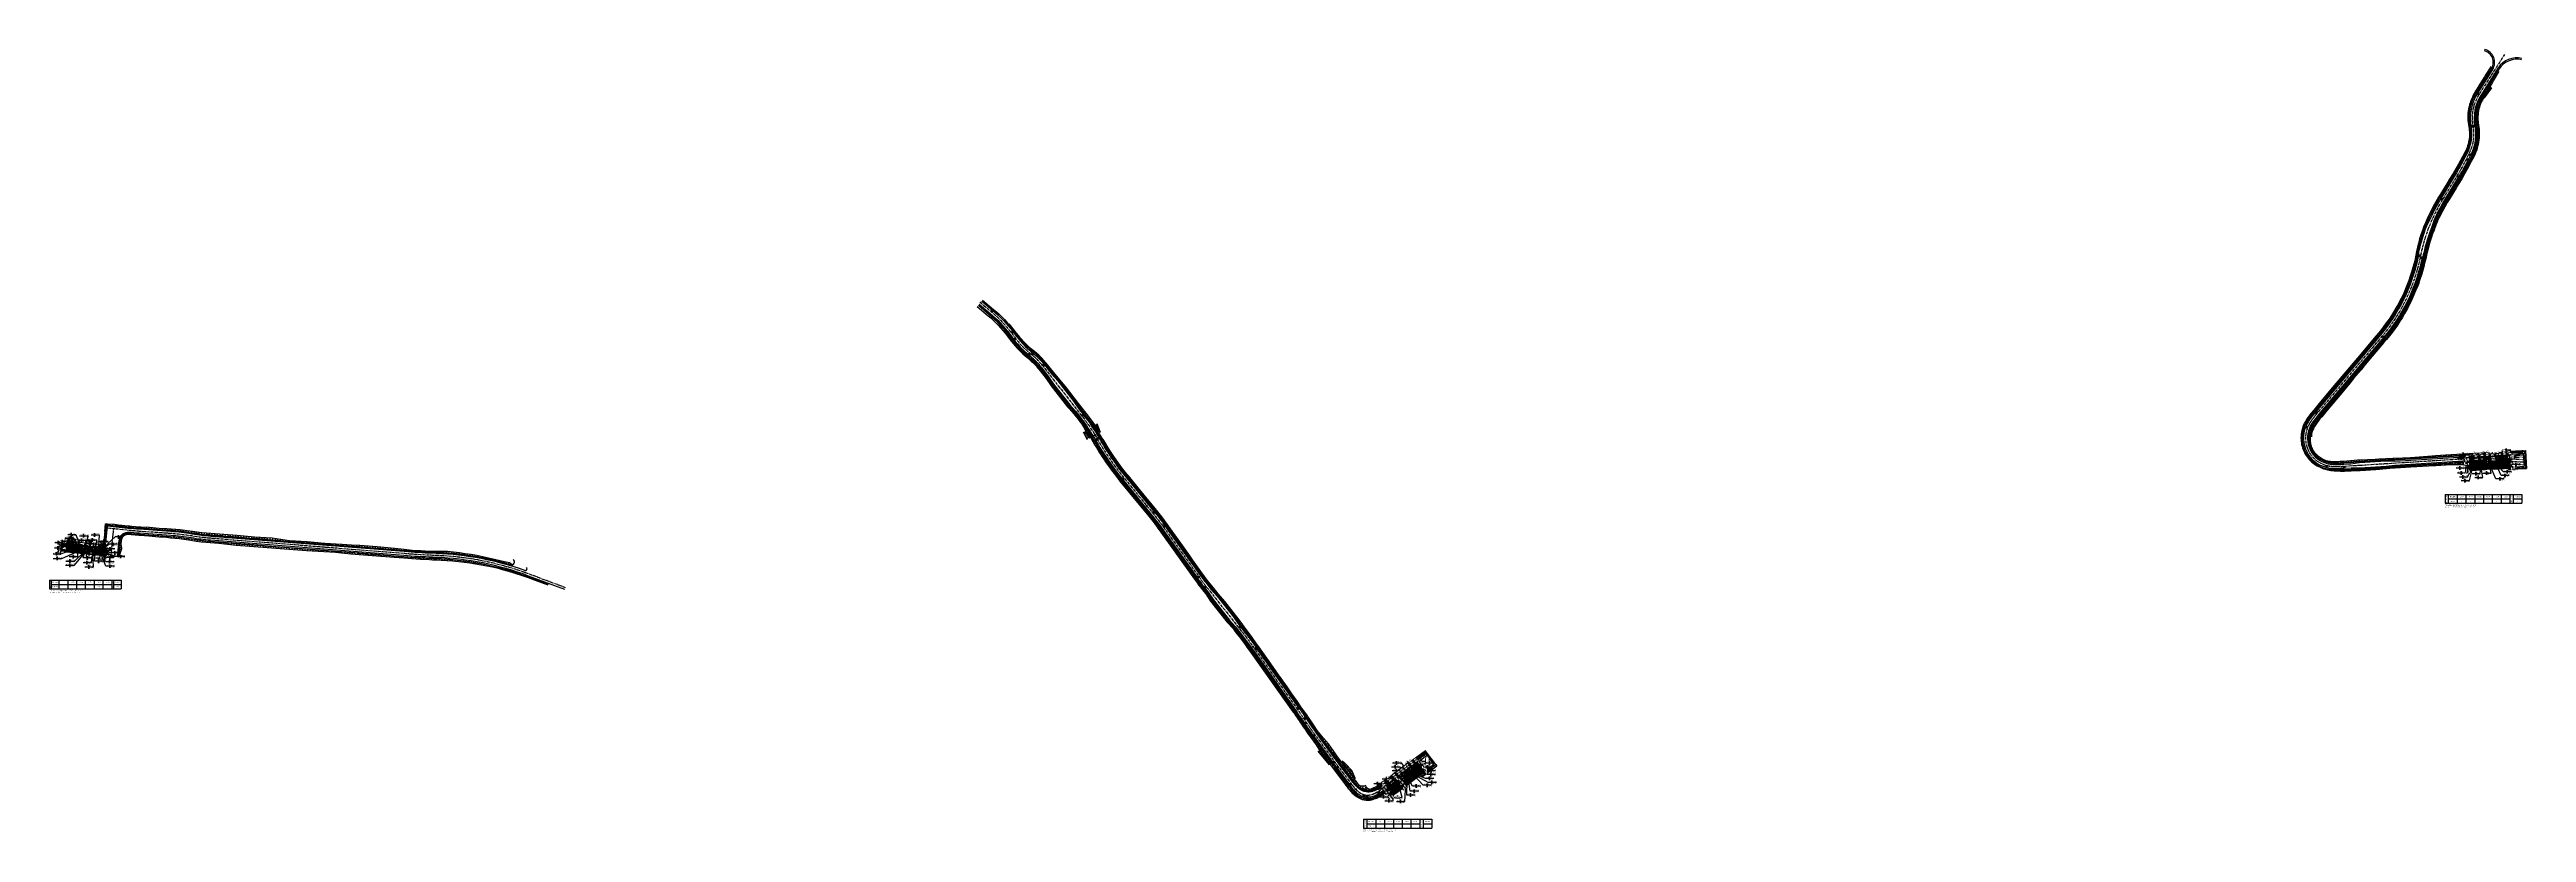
# Model space of a CAD drawing. Header units: metres. Extents: x 2302736 to 2305552, y 452304 to 453193.
import ezdxf
from ezdxf.enums import TextEntityAlignment as Align

# ---------------------------------------------------------------- set-up
doc = ezdxf.new("R2010")
doc.units = ezdxf.units.M
for name, pattern in [('ACAD_ISO02W100', [15, 12, -3]), ('CENTER', [2, 1.25, -0.25, 0.25, -0.25]), ('DASHED', [0.75, 0.5, -0.25]), ('DASHED2', [0.375, 0.25, -0.125]), ('осевая2', [28.575, 19.05, -3.175, 3.175, -3.175])]:
    doc.linetypes.add(name, pattern=pattern)
doc.layers.add('!Вопросы_замечания', color=1, linetype='Continuous', lineweight=40, plot=False)
for name, color, linetype in [('000_C3D_Метки @ 0.5', 7, 'Continuous'), ('000_C3D_ХЛ', 7, 'Continuous'), ('000_C3D_ХЛ служебные', 7, 'Continuous'), ('280_ПОР_Горизонтали вспомогательные', 7, 'Continuous'), ('280_ПОР_Горизонтали основные', 7, 'Continuous'), ('280_ПОР_Отметки и уклоноуказатели', 7, 'Continuous'), ('АД_серый', 250, 'Continuous'), ('ГП_здания', 7, 'Continuous'), ('ГП_Ограждение', 7, 'ограждение2'), ('ГП_Оси зданий', 10, 'осевая2'), ('ГП_ПЗМ', 7, 'Continuous'), ('ГП_ПЗМ @ 0.5', 7, 'Continuous'), ('ГП_Размеры проезд', 7, 'Continuous'), ('ГП_Размеры проезд @ 0.5', 7, 'Continuous'), ('ПЗМ_2_Границы', 7, 'Continuous'), ('ПЗМ_2_Объём @ 0.5', 7, 'Continuous'), ('ПЗМ_2_Отметки', 7, 'Continuous'), ('ПЗМ_2_Отметки @ 0.5', 7, 'Continuous'), ('ПЗМ_2_Сетка', 7, 'Continuous'), ('ПЗМ_2_Таблица объемов', 7, 'Continuous'), ('ПЗМ_2_Штриховка насыпи', 7, 'Continuous'), ('ПЗМ_3_Границы', 7, 'Continuous'), ('ПЗМ_3_Объём', 7, 'Continuous'), ('ПЗМ_3_Объём @ 0.5', 7, 'Continuous'), ('ПЗМ_3_Отметки', 7, 'Continuous'), ('ПЗМ_3_Отметки @ 0.5', 7, 'Continuous'), ('ПЗМ_3_Сетка', 7, 'Continuous'), ('ПЗМ_3_Таблица объемов', 7, 'Continuous'), ('ПЗМ_3_Штриховка насыпи', 7, 'Continuous'), ('Поверхность.Горизонтали', 7, 'Continuous'), ('ПП_Дорога_Покрытия_Газон', 3, 'Continuous'), ('Ситуация.Проектные откосы', 94, 'Continuous'), ('Чиликин. ЭС КТП_1эт', 7, 'Continuous')]:
    doc.layers.add(name, color=color, linetype=linetype)
for name, color, linetype, lineweight in [('000_C3D_Профилирование маркер', 200, 'Continuous', 50), ('280_ПОР_Откосы планировки', 250, 'Continuous', 20), ('ГП_АД том 3.2.6', 250, 'Continuous', 40), ('ГП_ВП', 1, 'Continuous', 40), ('ГП_Границы ЗУ', 1, 'Continuous', 50), ('ГП_Контур здания', 1, 'Continuous', 40), ('К1', 7, 'Continuous', 70), ('ПД Борт 100.20.08', 32, 'Continuous', 30), ('ПД_Проект_Штрих_Тротуар', 24, 'Continuous', 9), ('Пикетаж.Пикетаж', 1, 'Continuous', 15), ('ПП_Дорога_Покрытия_Откос', 3, 'Continuous', 9)]:
    doc.layers.add(name, color=color, linetype=linetype, lineweight=lineweight)
doc.layers.add('ГП_Штриховка отмостки', color=7, linetype='Continuous', true_color=0xfbfccf)
doc.styles.add('ASML', font='isocpeui.ttf')
doc.styles.add('Ck_rus', font='isocpeur.ttf', dxfattribs={"width": 0.8, "oblique": 15, "height": 2.5})
doc.styles.add('ISOCPEUR', font='isocpeur.ttf')
doc.styles.add('ISOCPEUR.ttf', font='isocpeur.ttf')
doc.styles.add('СПДС', font='isocpeur.ttf')
doc.styles.add('Шаг пикетажа', font='ISOCPEUR', dxfattribs={"height": 1.5})
doc.linetypes.add('ограждение2', pattern='A,6.35,-2.54,[132,ltypeshp.shx,S=2.54,R=0,X=-2.54,Y=0],-2.54,25.4', length=36.83)
doc.dimstyles.new('Ck_Линейный р-р', dxfattribs={"dimscale": 0, "dimtxt": 2.5, "dimasz": 1, "dimexe": 0.5, "dimexo": 0.5, "dimtad": 1, "dimzin": 1, "dimtxsty": 'Ck_rus', "dimblk": 'OBLIQUE', "dimcen": 0, "dimdle": 0.1, "dimadec": 0, "dimazin": 0, "dimtfac": 1, "dimtofl": 0, "dimtmove": 1, "dimatfit": 3, "dimfxl": 1, "dimarcsym": 0})

# ---------------------------------------------------------------- blocks, each defined once
blk = doc.blocks.new('КТП-100 кВА')
at = {"layer": 'ГП_Контур здания', "lineweight": 50}
for p, q in [((2308667.5, 454885.5), (2308669.6, 454885.5)), ((2308667.5, 454882.4), (2308667.5, 454885.5)), ((2308669.6, 454885.5), (2308669.6, 454882.4)), ((2308669.6, 454882.4), (2308667.5, 454882.4))]:
    blk.add_line(p, q, dxfattribs=at)
at = {"layer": 'ГП_Контур здания'}
for p, q in [((2308667.6, 454885.5), (2308668.4, 454886)), ((2308669.6, 454885.5), (2308668.7, 454886)), ((2308667.5, 454885.1), (2308667.1, 454884)), ((2308667.5, 454882.8), (2308667.1, 454883.8)), ((2308667.6, 454882.4), (2308668.4, 454881.9)), ((2308669.6, 454882.4), (2308668.7, 454881.9))]:
    blk.add_line(p, q, dxfattribs=at)
blk = doc.blocks.new('унитаз')
at = {"layer": 'К1', "color": 253, "linetype": 'Continuous', "lineweight": 25}
for p, q in [((173959, 4955237), (173959, 4955087)), ((173959, 4955087), (173959, 4955087)), ((173979, 4955067), (174369, 4955067)), ((174009, 4955287), (174027, 4955422)), ((174339, 4955287), (174009, 4955287)), ((174321, 4955422), (174339, 4955287)), ((174389, 4955237), (174389, 4955087)), ((174389, 4955087), (174389, 4955087))]:
    blk.add_line(p, q, dxfattribs=at)
blk.add_circle((174174, 4955177), 30, dxfattribs=at)
for centre, radius, start, end in [((174009, 4955237), 50, 90, 180), ((173979, 4955087), 20, 180, 270), ((174339, 4955237), 50, 0, 90), ((174369, 4955087), 20, 270, 0)]:
    blk.add_arc(centre, radius, start, end, dxfattribs=at)
for centre, major_axis, ratio, start_param, end_param in [((174174, 4955537), (0, 200), 0.9, 4.09622623, 8.47014438), ((174174, 4955627), (61.9, 0), 0.57704439, -3.14159265, 3.14159265)]:
    blk.add_ellipse(centre, major_axis=major_axis, ratio=ratio, start_param=start_param, end_param=end_param, dxfattribs=at)
blk.add_ellipse((174174, 4955547), major_axis=(0, 165), ratio=0.78787879, dxfattribs=at)
blk = doc.blocks.new('большой умывальник')
at = {"layer": 'К1', "linetype": 'Continuous', "lineweight": 13}
blk.add_hatch(color=253, dxfattribs=at).paths.add_polyline_path([(391066, -252222, 1), (391116, -252222, 1)])
at = {"layer": 'К1', "color": 253, "linetype": 'Continuous', "lineweight": 25}
blk.add_line((390911, -252322), (391271, -252322), dxfattribs=at)
at = {"layer": 'К1', "color": 253, "linetype": 'Continuous', "lineweight": 13}
blk.add_circle((391091, -252222), 25, dxfattribs=at)
at = {"layer": 'К1', "color": 253, "linetype": 'Continuous', "lineweight": 25, "extrusion": (0, 0, -1)}
blk.add_ellipse((391091, -252122), major_axis=(-300, 0), ratio=0.83333333, start_param=5.35589009, end_param=10.35207318, dxfattribs=at)
at = {"layer": 'К1', "color": 253, "linetype": 'Continuous', "lineweight": 25}
blk.add_ellipse((391091, -252097), major_axis=(-250, 0), ratio=0.7, dxfattribs=at)
blk = doc.blocks.new('Здания 2')
h = blk.add_hatch(color=1)
h.dxf.hatch_style = 1
h.paths.add_polyline_path([(2304270.3, 452359.3), (2304265.4, 452355.7), (2304266.9, 452353.8), (2304271.7, 452357.4)])
h = blk.add_hatch(color=1)
h.dxf.hatch_style = 1
h.paths.add_polyline_path([(2304277.2, 452364.1), (2304276, 452363.3), (2304277.1, 452361.9), (2304278.2, 452362.8)])
h = blk.add_hatch(color=1)
h.dxf.hatch_style = 1
h.paths.add_polyline_path([(2304284.7, 452370.1), (2304279.9, 452366.5), (2304281.6, 452364.2), (2304286.5, 452367.7)])
h = blk.add_hatch(color=1)
h.dxf.hatch_style = 1
h.paths.add_polyline_path([(2304289.6, 452373.7), (2304287.9, 452372.5), (2304289.8, 452370), (2304291.5, 452371.2)])
h = blk.add_hatch(color=1)
h.dxf.hatch_style = 1
h.paths.add_polyline_path([(2304293.7, 452376.8), (2304292, 452375.5), (2304293.9, 452373), (2304295.6, 452374.3)])
at = {"layer": 'ГП_Штриховка отмостки'}
h = blk.add_hatch(dxfattribs=at)
h.set_pattern_fill('ANSI37', color=8, scale=0.05, angle=-143.3593)
h.set_pattern_definition([(261.640655733, (724505.01221, -1286933.65835), (0.15706339888, -0.023079238123), []), (351.640655733, (724505.01221, -1286933.65835), (0.023079238123, 0.15706339888), [])])
h.paths.add_polyline_path([(2304270.5, 452360.7), (2304264, 452355.9), (2304265.3, 452354.2), (2304266.1, 452354.8), (2304265.4, 452355.7), (2304270.3, 452359.3), (2304271.7, 452357.4), (2304266.9, 452353.8), (2304266.7, 452354), (2304265.9, 452353.4), (2304266.7, 452352.4), (2304273.1, 452357.2)])
h = blk.add_hatch(dxfattribs=at)
h.set_pattern_fill('ANSI37', color=8, scale=0.05, angle=-143.3593)
h.set_pattern_definition([(261.640655733, (4.41627, -2.2518), (0.15706339888, -0.023079238123), []), (351.640655733, (4.41627, -2.2518), (0.023079238123, 0.15706339888), [])])
h.paths.add_polyline_path([(2304275.7, 452363.4), (2304275.9, 452363.5), (2304277.1, 452361.9), (2304278.2, 452362.8), (2304277, 452364.3), (2304277.2, 452364.5), (2304278.5, 452362.7), (2304277, 452361.6)])
h = blk.add_hatch(dxfattribs=at)
h.set_pattern_fill('ANSI37', color=8, scale=0.05, angle=-143.3593)
h.set_pattern_definition([(261.640655733, (724505.43098, -1286940.35602), (0.15706339888, -0.023079238123), []), (351.640655733, (724505.43098, -1286940.35602), (0.023079238123, 0.15706339888), [])])
h.paths.add_polyline_path([(2304284.9, 452371.5), (2304278.5, 452366.7), (2304281.4, 452362.8), (2304287.9, 452367.5)])
h.paths.add_polyline_path([(2304284.7, 452370.1), (2304286.5, 452367.7), (2304281.6, 452364.2), (2304279.9, 452366.5)], flags=16)
h = blk.add_hatch(dxfattribs=at)
h.set_pattern_fill('ANSI37', color=8, scale=0.05, angle=-143.3593)
h.set_pattern_definition([(261.640655738, (724495.24897, -1286938.67863), (0.157063398882, -0.023079238109), []), (351.640655738, (724495.24897, -1286938.67863), (0.023079238109, 0.157063398882), [])])
h.paths.add_polyline_path([(2304289.8, 452375.1), (2304286.5, 452372.7), (2304289.6, 452368.6), (2304292.9, 452371)])
h.paths.add_polyline_path([(2304289.6, 452373.7), (2304291.5, 452371.2), (2304289.8, 452370), (2304287.9, 452372.5)], flags=16)
h = blk.add_hatch(dxfattribs=at)
h.set_pattern_fill('ANSI37', color=8, scale=0.05, angle=-143.3593)
h.set_pattern_definition([(261.640655738, (724499.34126, -1286935.635), (0.157063398882, -0.023079238109), []), (351.640655738, (724499.34126, -1286935.635), (0.023079238109, 0.157063398882), [])])
h.paths.add_polyline_path([(2304293.9, 452378.2), (2304290.6, 452375.7), (2304293.7, 452371.6), (2304297, 452374.1)])
h.paths.add_polyline_path([(2304293.7, 452376.8), (2304295.6, 452374.3), (2304293.9, 452373), (2304292, 452375.5)], flags=16)
at = {"layer": 'ПД_Проект_Штрих_Тротуар'}
h = blk.add_hatch(dxfattribs=at)
h.set_pattern_fill('ANSI37', color=256, scale=0.25, angle=36.6399)
h.set_pattern_definition([(81.63990415, (724503.425, -1286941.848), (-0.7853154806, 0.1154064921), []), (171.63990415, (724503.425, -1286941.848), (-0.1154064921, -0.7853154806), [])])
h.paths.add_polyline_path([(2304293.3, 452379), (2304283.5, 452371.7), (2304282, 452373.7), (2304280.8, 452372.8), (2304282.3, 452370.8), (2304263.4, 452356.7), (2304261.9, 452358.7), (2304260.7, 452357.8), (2304265.5, 452351.5), (2304266.7, 452352.4), (2304265.9, 452353.4), (2304266.7, 452354), (2304266.1, 452354.8), (2304265.3, 452354.2), (2304264, 452355.9), (2304268.5, 452359.2), (2304275.3, 452364.3), (2304276.1, 452363.3), (2304277.2, 452364.1), (2304276.4, 452365.1), (2304293.9, 452378.2)])
at = {"layer": 'ПП_Дорога_Покрытия_Газон'}
h = blk.add_hatch(dxfattribs=at)
h.set_pattern_fill('ANSI37', color=256, scale=0.15, angle=32.5541, style=0)
h.set_pattern_definition([(77.554090232, (604557.50743, -1169981.1881), (-0.46505807853, 0.10264037263), []), (167.554090232, (604557.50743, -1169981.1881), (-0.10264037263, -0.46505807853), [])])
h.paths.add_polyline_path([(2304261.6, 452356.6), (2304260.8, 452356), (2304265.7, 452349.5), (2304298.4, 452373.9), (2304293.5, 452380.4), (2304282.9, 452372.5), (2304283.5, 452371.7), (2304293.3, 452379), (2304297, 452374.1), (2304293.6, 452371.6), (2304290.6, 452375.7), (2304289.8, 452375.1), (2304292.9, 452371), (2304289.6, 452368.6), (2304286.5, 452372.7), (2304284.9, 452371.5), (2304287.9, 452367.5), (2304281.4, 452362.8), (2304278.5, 452366.7), (2304276.4, 452365.1), (2304277, 452364.3), (2304277.2, 452364.5), (2304278.5, 452362.7), (2304277, 452361.6), (2304275.7, 452363.4), (2304275.9, 452363.5), (2304275.3, 452364.3), (2304270.5, 452360.7), (2304273.1, 452357.2), (2304265.5, 452351.5), (2304261.9, 452356.2)])
h.paths.add_polyline_path([(2304262.8, 452357.5), (2304263.4, 452356.7), (2304282.3, 452370.8), (2304281.7, 452371.6)], flags=17)
at = {"layer": '!Вопросы_замечания'}
blk.add_lwpolyline([(2304288, 452372.4), (2304289.7, 452370.1)], dxfattribs=at)
for points in [[(2304293.7, 452379.3), (2304297.4, 452374.4)], [(2304278.2, 452362.8), (2304276.1, 452363.3)], [(2304277.1, 452361.9), (2304277.2, 452364.1)]]:
    blk.add_lwpolyline(points)
at = {"color": 0, "lineweight": 40, "flags": 128}
for points in [[(2304270.3, 452359.3), (2304265.4, 452355.7), (2304266.9, 452353.8), (2304271.7, 452357.4)], [(2304284.7, 452370.1), (2304279.9, 452366.5), (2304281.6, 452364.2), (2304286.5, 452367.7)]]:
    blk.add_lwpolyline(points, close=True, dxfattribs=at)
at = {"lineweight": 40, "flags": 128}
for points in [[(2304277.2, 452364.1), (2304276, 452363.3), (2304277.1, 452361.9), (2304278.2, 452362.8)], [(2304289.6, 452373.7), (2304287.9, 452372.5), (2304289.8, 452370), (2304291.5, 452371.2)], [(2304293.7, 452376.8), (2304292, 452375.5), (2304293.9, 452373), (2304295.6, 452374.3)]]:
    blk.add_lwpolyline(points, close=True, dxfattribs=at)
blk.add_lwpolyline([(2304276.7, 452363.8), (2304276, 452363.6)], dxfattribs=at)
at = {"layer": 'ГП_Контур здания', "color": 0, "linetype": 'Continuous'}
for p, q in [((2304265.4, 452355.7), (2304270.3, 452359.3)), ((2304265.5, 452355.7), (2304267, 452356.9)), ((2304266.1, 452354.4), (2304266.7, 452354)), ((2304267, 452356.9), (2304270.3, 452359.3)), ((2304270.3, 452359.3), (2304270.9, 452358.5)), ((2304270.6, 452358.7), (2304270.7, 452358.7))]:
    blk.add_line(p, q, dxfattribs=at)
at = {"layer": 'ГП_Контур здания', "color": 0, "linetype": 'Continuous', "lineweight": 20}
for p, q in [((2304265.4, 452355.7), (2304266.2, 452354.7)), ((2304266.8, 452353.9), (2304266.2, 452354.7)), ((2304266.9, 452354), (2304266.3, 452354.8)), ((2304267.6, 452355.9), (2304266.9, 452355.6)), ((2304268.5, 452356.4), (2304268.7, 452355.8)), ((2304271.2, 452357.8), (2304270.6, 452358.6)), ((2304271.3, 452357.9), (2304270.7, 452358.7))]:
    blk.add_line(p, q, dxfattribs=at)
at = {"layer": 'ГП_Контур здания', "color": 0, "ltscale": 100}
for p, q in [((2304266.3, 452354.8), (2304266.2, 452354.7)), ((2304266.9, 452354.1), (2304266.7, 452354)), ((2304270.6, 452358.6), (2304270.7, 452358.7)), ((2304271.2, 452357.8), (2304271.3, 452357.9))]:
    blk.add_line(p, q, dxfattribs=at)
at = {"layer": 'ГП_Контур здания', "color": 0, "linetype": 'Continuous', "lineweight": 35}
for p, q in [((2304267, 452355.4), (2304266.3, 452354.9)), ((2304267, 452355.4), (2304266.3, 452354.8)), ((2304267, 452355.4), (2304267, 452355.4)), ((2304267.1, 452356.7), (2304267.7, 452355.9)), ((2304267.2, 452356.8), (2304267.7, 452356)), ((2304267.6, 452355.9), (2304267.7, 452355.8)), ((2304268.5, 452356.5), (2304267.7, 452355.8)), ((2304268.5, 452356.5), (2304268.5, 452356.4)), ((2304268.6, 452356.5), (2304268.5, 452356.4)), ((2304269, 452356), (2304268.9, 452355.9)), ((2304268.9, 452355.9), (2304269.1, 452355.7))]:
    blk.add_line(p, q, dxfattribs=at)
at = {"layer": 'ГП_Контур здания', "color": 0, "linetype": 'DASHED2', "lineweight": 20, "ltscale": 400}
blk.add_line((2304271.3, 452357.9), (2304270.7, 452358.7), dxfattribs=at)
at = {"layer": 'ГП_Контур здания', "color": 0, "ltscale": 100}
for points in [[(2304266.2, 452354.7), (2304265.4, 452355.7), (2304270.3, 452359.3), (2304270.7, 452358.7)], [(2304266.3, 452354.8), (2304265.7, 452355.7), (2304270.2, 452359), (2304270.6, 452358.6)], [(2304271.3, 452357.9), (2304271.7, 452357.4), (2304266.9, 452353.8), (2304266.7, 452354)], [(2304271.2, 452357.8), (2304271.5, 452357.4), (2304266.9, 452354), (2304266.9, 452354.1)]]:
    blk.add_lwpolyline(points, dxfattribs=at)
at = {"layer": 'ГП_Контур здания', "color": 0, "ltscale": 4}
blk.add_lwpolyline([(2304267.4, 452354.7), (2304267.1, 452354.5), (2304266.9, 452354.6), (2304267.3, 452354.9)], close=True, dxfattribs=at)
at = {"layer": 'ГП_Контур здания', "color": 0, "linetype": 'Continuous', "lineweight": 35}
for points in [[(2304267.6, 452355.9), (2304268.5, 452356.6), (2304268.6, 452356.5)], [(2304268, 452356.2), (2304268.1, 452356.3)], [(2304269, 452356), (2304269.2, 452355.7)]]:
    blk.add_lwpolyline(points, dxfattribs=at)
at = {"layer": 'ГП_Контур здания', "color": 0}
for points in [[(2304284.7, 452370.1), (2304286.5, 452367.7), (2304281.6, 452364.2), (2304279.9, 452366.5)], [(2304289.6, 452373.7), (2304291.5, 452371.2), (2304289.8, 452370), (2304287.9, 452372.5)], [(2304293.7, 452376.8), (2304295.6, 452374.3), (2304293.9, 452373), (2304292, 452375.5)]]:
    blk.add_lwpolyline(points, close=True, dxfattribs=at)
at = {"layer": 'ГП_Ограждение', "lineweight": 30, "ltscale": 0.2}
for points in [[(2304261.9, 452356.2), (2304261.5, 452355.9), (2304265.8, 452350.2), (2304297.7, 452374), (2304293.4, 452379.7), (2304283.2, 452372.1)], [(2304282, 452371.2), (2304263.1, 452357.1)]]:
    blk.add_lwpolyline(points, dxfattribs=at)
at = {"layer": 'ГП_Ограждение', "lineweight": 30, "ltscale": 0.1}
for points in [[(2304261.9, 452356.2), (2304262.8, 452357.4)], [(2304282, 452371.2), (2304282.9, 452372.4)]]:
    blk.add_lwpolyline(points, dxfattribs=at)
at = {"layer": 'ГП_Оси зданий', "ltscale": 0.05}
for p, q in [((2304265.4, 452355.7), (2304264.6, 452356.8)), ((2304270.3, 452359.3), (2304269.5, 452360.4)), ((2304271.6, 452360.3), (2304270.3, 452359.3)), ((2304273.1, 452358.4), (2304271.7, 452357.4))]:
    blk.add_line(p, q, dxfattribs=at)
at = {"layer": 'ГП_Оси зданий', "linetype": 'Continuous', "lineweight": 30}
for centre in [(2304264.5, 452357), (2304269.3, 452360.6), (2304271.8, 452360.5), (2304273.3, 452358.5)]:
    blk.add_circle(centre, 0.2, dxfattribs=at)
at = {"layer": 'ГП_Штриховка отмостки', "color": 8}
for points in [[(2304270.5, 452360.7), (2304264, 452355.9), (2304265.3, 452354.2), (2304266.1, 452354.8), (2304265.4, 452355.7), (2304270.3, 452359.3), (2304271.7, 452357.4), (2304266.9, 452353.8), (2304266.7, 452354), (2304265.9, 452353.4), (2304266.7, 452352.4), (2304273.1, 452357.2), (2304270.5, 452360.7)], [(2304284.9, 452371.5), (2304278.5, 452366.7), (2304281.4, 452362.8), (2304287.9, 452367.5)], [(2304289.8, 452375.1), (2304286.5, 452372.7), (2304289.6, 452368.6), (2304292.9, 452371)], [(2304293.9, 452378.2), (2304290.6, 452375.7), (2304293.7, 452371.6), (2304297, 452374.1)]]:
    blk.add_lwpolyline(points, close=True, dxfattribs=at)
at = {"layer": 'ПД Борт 100.20.08'}
blk.add_lwpolyline([(2304297, 452374.1), (2304293.7, 452371.6), (2304290.6, 452375.7), (2304289.8, 452375.1), (2304292.9, 452371), (2304289.6, 452368.6), (2304286.5, 452372.7), (2304284.9, 452371.5), (2304287.9, 452367.5), (2304281.4, 452362.8), (2304278.5, 452366.7), (2304276.4, 452365.1), (2304277, 452364.3), (2304277.2, 452364.5), (2304278.5, 452362.7), (2304277, 452361.6), (2304275.7, 452363.4), (2304275.9, 452363.5), (2304275.3, 452364.3), (2304270.5, 452360.7), (2304273.1, 452357.2), (2304265.5, 452351.5), (2304260.7, 452357.8), (2304261.9, 452358.7), (2304263.4, 452356.7), (2304282.3, 452370.8), (2304280.8, 452372.8), (2304282, 452373.7), (2304283.5, 452371.7), (2304293.3, 452379)], close=True, dxfattribs=at)
blk.add_lwpolyline([(2304293.3, 452379), (2304293.9, 452378.2)], dxfattribs=at)
at = {"layer": 'ПП_Дорога_Покрытия_Газон'}
for points in [[(2304282.9, 452372.5), (2304293.5, 452380.4), (2304298.4, 452373.9), (2304265.7, 452349.5)], [(2304265.7, 452349.5), (2304260.8, 452356), (2304261.6, 452356.6)], [(2304262.8, 452357.5), (2304281.7, 452371.6)]]:
    blk.add_lwpolyline(points, dxfattribs=at)
at = {"layer": 'ГП_Контур здания', "color": 0, "linetype": 'Continuous', "lineweight": 9, "xscale": -0.0007000221145481, "yscale": 0.0007000221145481, "zscale": 0.0007000221145481, "rotation": 36.63990414801651}
blk.add_blockref('большой умывальник', (2304382.9, 452660.4), dxfattribs=at)
at = {"layer": 'ГП_Оси зданий', "linetype": 'Continuous', "lineweight": 9, "xscale": -0.0007, "yscale": 0.0007, "zscale": 0.0007, "rotation": 306.6399042272032}
blk.add_blockref('большой умывальник', (2304581.5, 452248.6), dxfattribs=at)
at = {"layer": 'ГП_Оси зданий', "linetype": 'Continuous', "lineweight": 13, "xscale": -0.001, "yscale": 0.001, "zscale": 0.001, "rotation": 36.6399042272031}
blk.add_blockref('унитаз', (2307374.5, 448490.3), dxfattribs=at)
at = {"layer": 'Чиликин. ЭС КТП_1эт'}
for p, rotation in [((723276.8, -1290404.1), 36.63990415349926), ((3885306.8, 2195150.8), 216.6399041534992)]:
    blk.add_blockref('КТП-100 кВА', p, dxfattribs=dict(at, rotation=rotation))
at = {"layer": 'ГП_Контур здания', "color": 0, "style": 'ISOCPEUR'}
blk.add_text('176,33', height=0.115, rotation=216.6399, dxfattribs=at).set_placement((2304267.3, 452354.8))
at = {"layer": 'ГП_Оси зданий', "linetype": 'Continuous', "lineweight": 30, "style": 'ISOCPEUR'}
for s, p in [('2', (2304264.5, 452357)), ('1', (2304269.3, 452360.6))]:
    blk.add_text(s, height=0.15, rotation=216.6399, dxfattribs=at).set_placement(p, align=Align.MIDDLE)
for s, p in [('А', (2304271.8, 452360.6)), ('Б', (2304273.3, 452358.6))]:
    blk.add_text(s, height=0.15, rotation=216.6399, dxfattribs=at).set_placement(p)
blk = doc.blocks.new('Здания')
h = blk.add_hatch(color=1)
h.dxf.hatch_style = 1
h.paths.add_polyline_path([(2305593.5, 452839.4), (2305587.5, 452839.4), (2305587.5, 452837), (2305593.5, 452837)])
h = blk.add_hatch(color=1)
h.dxf.hatch_style = 1
h.paths.add_polyline_path([(2305601.9, 452839.2), (2305600.5, 452839.2), (2305600.5, 452837.5), (2305601.9, 452837.5)])
h = blk.add_hatch(color=1)
h.dxf.hatch_style = 1
h.paths.add_polyline_path([(2305613, 452839.4), (2305605.5, 452839.4), (2305605.5, 452836.5), (2305613, 452836.5)])
h = blk.add_hatch(color=1)
h.dxf.hatch_style = 1
h.paths.add_polyline_path([(2305619.1, 452839.4), (2305617, 452839.4), (2305617, 452836.3), (2305619.1, 452836.3)])
h = blk.add_hatch(color=1)
h.dxf.hatch_style = 1
h.paths.add_polyline_path([(2305624.2, 452839.4), (2305622.1, 452839.4), (2305622.1, 452836.3), (2305624.2, 452836.3)])
at = {"layer": 'ГП_Контур здания', "lineweight": 20, "ltscale": 100}
h = blk.add_hatch(dxfattribs=at)
h.set_pattern_fill('ANSI37', color=0, scale=0.02, angle=-180)
h.set_pattern_definition([(225, (2305612.263075, 452836.60553), (0.0449013, -0.0449013), []), (315, (2305612.263075, 452836.60553), (0.0449013, 0.0449013), [])])
h.paths.add_polyline_path([(2305609.6, 452836.5), (2305610.9, 452836.5), (2305610.9, 452836.7), (2305609.6, 452836.7)])
h.paths.add_polyline_path([(2305610.9, 452836.5), (2305613, 452836.5), (2305613, 452836.7), (2305610.9, 452836.7)])
h.paths.add_polyline_path([(2305613, 452836.5), (2305613, 452836.7)], flags=17)
h.paths.add_polyline_path([(2305612.9, 452836.7), (2305613, 452836.7), (2305613, 452838.5), (2305612.9, 452838.1)])
h.paths.add_polyline_path([(2305609.4, 452836.5), (2305609.6, 452836.5), (2305609.6, 452839.4), (2305609.4, 452839.4)])
h.paths.add_polyline_path([(2305609.6, 452839.3), (2305610.9, 452839.3), (2305610.9, 452839.4), (2305609.6, 452839.4)])
h.paths.add_polyline_path([(2305613, 452839.4), (2305613, 452838.5), (2305612.9, 452838.1), (2305612.9, 452839.4)])
at = {"layer": 'ГП_Штриховка отмостки'}
h = blk.add_hatch(dxfattribs=at)
h.set_pattern_fill('ANSI37', color=8, scale=0.05, angle=-179.9992)
h.set_pattern_definition([(225.000751585, (4.66104, 5.62414), (0.112254673999, -0.112251729008), []), (315.000751585, (4.66104, 5.62414), (0.112251729008, 0.112254673999), [])])
h.paths.add_polyline_path([(2305594.5, 452840.4), (2305586.5, 452840.4), (2305586.5, 452838.3), (2305587.5, 452838.3), (2305587.5, 452839.4), (2305593.5, 452839.4), (2305593.5, 452837), (2305587.5, 452837), (2305587.5, 452837.3), (2305586.5, 452837.3), (2305586.5, 452836), (2305594.5, 452836)])
h = blk.add_hatch(dxfattribs=at)
h.set_pattern_fill('ANSI37', color=8, scale=0.05, angle=-179.9992)
h.set_pattern_definition([(225.000751585, (-23448.49903, 143252.68987), (0.112254673999, -0.112251729008), []), (315.000751585, (-23448.49903, 143252.68987), (0.112251729008, 0.112254673999), [])])
h.paths.add_polyline_path([(2305600.3, 452839.4), (2305600.5, 452839.4), (2305600.5, 452837.5), (2305601.9, 452837.5), (2305601.9, 452839.4), (2305602.2, 452839.4), (2305602.2, 452837.2), (2305600.3, 452837.2)])
h = blk.add_hatch(dxfattribs=at)
h.set_pattern_fill('ANSI37', color=8, scale=0.05, angle=-179.999248415)
h.paths.add_polyline_path([(2305614, 452840.4), (2305604.5, 452840.4), (2305604.5, 452835.5), (2305614, 452835.5)])
h.paths.add_polyline_path([(2305613, 452839.4), (2305613, 452836.5), (2305605.5, 452836.5), (2305605.5, 452839.4)], flags=16)
h = blk.add_hatch(dxfattribs=at)
h.set_pattern_fill('ANSI37', color=8, scale=0.05, angle=-179.9992)
h.set_pattern_definition([(225.000751585, (-4.66907, 7.42262), (0.112254673999, -0.112251729008), []), (315.000751585, (-4.66907, 7.42262), (0.112251729008, 0.112254673999), [])])
h.paths.add_polyline_path([(2305620.1, 452840.4), (2305616, 452840.4), (2305616, 452835.3), (2305620.1, 452835.3)])
h.paths.add_polyline_path([(2305619.1, 452839.4), (2305619.1, 452836.3), (2305617, 452836.3), (2305617, 452839.4)], flags=16)
h = blk.add_hatch(dxfattribs=at)
h.set_pattern_fill('ANSI37', color=8, scale=0.05, angle=-179.9992)
h.set_pattern_definition([(225.000751585, (0.43098, 7.42262), (0.112254673999, -0.112251729008), []), (315.000751585, (0.43098, 7.42262), (0.112251729008, 0.112254673999), [])])
h.paths.add_polyline_path([(2305625.2, 452840.4), (2305621.1, 452840.4), (2305621.1, 452835.3), (2305625.2, 452835.3)])
h.paths.add_polyline_path([(2305624.2, 452839.4), (2305624.2, 452836.3), (2305622.1, 452836.3), (2305622.1, 452839.4)], flags=16)
at = {"layer": 'ПД_Проект_Штрих_Тротуар'}
h = blk.add_hatch(dxfattribs=at)
h.set_pattern_fill('ANSI37', color=256, scale=0.25)
h.paths.add_polyline_path([(2305625.2, 452841.4), (2305613, 452841.4), (2305613, 452843.9), (2305611.5, 452843.9), (2305611.5, 452841.4), (2305586.5, 452841.4), (2305586.5, 452843.9), (2305585, 452843.9), (2305585, 452836), (2305586.5, 452836), (2305586.5, 452837.3), (2305587.5, 452837.3), (2305587.5, 452838.3), (2305586.5, 452838.3), (2305586.5, 452840.4), (2305593.5, 452840.4), (2305600.5, 452840.4), (2305600.5, 452839.2), (2305601.9, 452839.2), (2305601.9, 452840.4), (2305625.2, 452840.4)])
at = {"layer": 'ПП_Дорога_Покрытия_Газон'}
h = blk.add_hatch(dxfattribs=at)
h.set_pattern_fill('ANSI37', color=256, scale=0.15, angle=-4.3277, style=0)
h.set_pattern_definition([(40.672282674, (-27638.63017, 175279.69742), (-0.310387161895, 0.36121167233), []), (130.672282674, (-27638.63017, 175279.69742), (-0.36121167233, -0.310387161895), [])])
h.paths.add_polyline_path([(2305585, 452842.4), (2305584, 452842.4), (2305584, 452834.3), (2305626.2, 452834.3), (2305626.2, 452842.4), (2305613, 452842.4), (2305613, 452841.4), (2305625.2, 452841.4), (2305625.2, 452835.3), (2305621.1, 452835.3), (2305621.1, 452840.4), (2305620.1, 452840.4), (2305620.1, 452835.3), (2305616, 452835.3), (2305616, 452840.4), (2305614, 452840.4), (2305614, 452835.5), (2305604.5, 452835.5), (2305604.5, 452840.4), (2305601.9, 452840.4), (2305601.9, 452839.4), (2305602.2, 452839.4), (2305602.2, 452837.2), (2305600.3, 452837.2), (2305600.3, 452839.4), (2305600.5, 452839.4), (2305600.5, 452840.4), (2305594.5, 452840.4), (2305594.5, 452836), (2305585, 452836)])
h.paths.add_polyline_path([(2305586.5, 452842.4), (2305586.5, 452841.4), (2305611.5, 452841.4), (2305611.5, 452842.4)], flags=17)
at = {"layer": '!Вопросы_замечания'}
blk.add_lwpolyline([(2305601.9, 452837.5), (2305600.5, 452837.5), (2305600.5, 452839.2), (2305601.9, 452839.2)], close=True, dxfattribs=at)
at = {"color": 0, "lineweight": 40, "flags": 128}
for points in [[(2305593.5, 452839.4), (2305587.5, 452839.4), (2305587.5, 452837), (2305593.5, 452837)], [(2305613, 452839.4), (2305605.5, 452839.4), (2305605.5, 452836.5), (2305613, 452836.5)]]:
    blk.add_lwpolyline(points, close=True, dxfattribs=at)
for points in [[(2305600.5, 452837.5), (2305601.9, 452839.2)], [(2305601.9, 452837.5), (2305600.5, 452839.2)], [(2305625.7, 452841.4), (2305625.7, 452835.3)]]:
    blk.add_lwpolyline(points)
at = {"lineweight": 40, "flags": 128}
for points in [[(2305601.9, 452839.2), (2305600.5, 452839.2), (2305600.5, 452837.5), (2305601.9, 452837.5)], [(2305619.1, 452839.4), (2305617, 452839.4), (2305617, 452836.3), (2305619.1, 452836.3)], [(2305624.2, 452839.4), (2305622.1, 452839.4), (2305622.1, 452836.3), (2305624.2, 452836.3)]]:
    blk.add_lwpolyline(points, close=True, dxfattribs=at)
blk.add_lwpolyline([(2305601.3, 452839.2), (2305600.6, 452839.5)], dxfattribs=at)
at = {"color": 0, "flags": 128}
blk.add_lwpolyline([(2305613, 452839.4), (2305605.5, 452839.4), (2305605.5, 452836.5), (2305613, 452836.5)], close=True, dxfattribs=at)
at = {"layer": 'ГП_Контур здания', "color": 0, "linetype": 'Continuous'}
for p, q in [((2305587.2, 452838), (2305587.5, 452837.3)), ((2305587.5, 452839.4), (2305589.5, 452839.4)), ((2305587.5, 452839.4), (2305593.5, 452839.4)), ((2305589.5, 452839.4), (2305593.5, 452839.4)), ((2305593.4, 452838.7), (2305593.5, 452838.7)), ((2305593.5, 452839.4), (2305593.5, 452838.4))]:
    blk.add_line(p, q, dxfattribs=at)
at = {"layer": 'ГП_Контур здания', "color": 0, "linetype": 'Continuous', "lineweight": 20}
for p, q in [((2305587.5, 452839.4), (2305587.5, 452838.2)), ((2305587.5, 452837.2), (2305587.5, 452838.2)), ((2305587.7, 452837.2), (2305587.7, 452838.2)), ((2305589.3, 452838.3), (2305588.6, 452838.5)), ((2305590.4, 452838.2), (2305590.1, 452837.6)), ((2305593.3, 452837.7), (2305593.3, 452838.7)), ((2305593.5, 452837.7), (2305593.5, 452838.7)), ((2305605.5, 452839.4), (2305605.5, 452836.5)), ((2305609.4, 452839.2), (2305605.7, 452839.2)), ((2305605.7, 452836.7), (2305605.7, 452839.2)), ((2305609.4, 452836.7), (2305605.7, 452836.7)), ((2305609.4, 452839.4), (2305609.4, 452836.5)), ((2305609.4, 452839.4), (2305609.4, 452836.5)), ((2305612.9, 452839.3), (2305609.5, 452839.3)), ((2305612.9, 452836.7), (2305609.5, 452836.7)), ((2305609.6, 452839.4), (2305609.6, 452836.5)), ((2305610.9, 452839.4), (2305611.9, 452839.8)), ((2305612.9, 452839.4), (2305612.1, 452839.8)), ((2305612.9, 452839.4), (2305612.9, 452836.5)), ((2305613, 452839.4), (2305613, 452836.5))]:
    blk.add_line(p, q, dxfattribs=at)
at = {"layer": 'ГП_Контур здания', "color": 0, "ltscale": 100}
for p, q in [((2305587.7, 452838.2), (2305587.5, 452838.2)), ((2305587.7, 452837.3), (2305587.5, 452837.3)), ((2305593.3, 452838.7), (2305593.5, 452838.7)), ((2305593.3, 452837.7), (2305593.5, 452837.7))]:
    blk.add_line(p, q, dxfattribs=at)
at = {"layer": 'ГП_Контур здания', "color": 0, "linetype": 'Continuous', "lineweight": 35}
for p, q in [((2305588.5, 452838.3), (2305587.7, 452838.3)), ((2305588.5, 452838.2), (2305587.7, 452838.2)), ((2305588.5, 452838.3), (2305588.5, 452838.2)), ((2305589.3, 452838.3), (2305589.3, 452838.2)), ((2305590.4, 452838.2), (2305589.3, 452838.2)), ((2305589.4, 452839.2), (2305589.4, 452838.3)), ((2305589.5, 452839.2), (2305589.5, 452838.3)), ((2305590.4, 452838.2), (2305590.4, 452838.2)), ((2305590.5, 452838.2), (2305590.4, 452838.2)), ((2305590.4, 452837.5), (2305590.4, 452837.2)), ((2305590.5, 452837.5), (2305590.4, 452837.5))]:
    blk.add_line(p, q, dxfattribs=at)
at = {"layer": 'ГП_Контур здания', "color": 0, "linetype": 'DASHED2', "lineweight": 20, "ltscale": 400}
blk.add_line((2305593.5, 452837.7), (2305593.5, 452838.7), dxfattribs=at)
at = {"layer": 'ГП_Контур здания', "linetype": 'Continuous', "lineweight": 20}
for p, q in [((2305614, 452839.4), (2305605.5, 452839.4)), ((2305614, 452836.5), (2305605.5, 452836.5))]:
    blk.add_line(p, q, dxfattribs=at)
at = {"layer": 'ГП_Контур здания', "color": 0, "linetype": 'DASHED', "lineweight": 20, "ltscale": 500}
for p, q in [((2305605.6, 452836.6), (2305605.6, 452839.3)), ((2305605.7, 452839.3), (2305609.5, 452839.3)), ((2305605.7, 452836.6), (2305609.5, 452836.6))]:
    blk.add_line(p, q, dxfattribs=at)
at = {"layer": 'ГП_Контур здания', "color": 0, "ltscale": 100}
for points in [[(2305587.5, 452838.2), (2305587.5, 452839.4), (2305593.5, 452839.4), (2305593.5, 452838.7)], [(2305593.5, 452837.7), (2305593.5, 452837), (2305587.5, 452837), (2305587.5, 452837.3)], [(2305587.7, 452838.2), (2305587.7, 452839.2), (2305593.3, 452839.2), (2305593.3, 452838.7)], [(2305593.3, 452837.7), (2305593.3, 452837.2), (2305587.7, 452837.2), (2305587.7, 452837.3)]]:
    blk.add_lwpolyline(points, dxfattribs=at)
at = {"layer": 'ГП_Контур здания', "color": 0, "ltscale": 4}
for points in [[(2305588.5, 452837.5), (2305588, 452837.5), (2305588, 452837.6), (2305588.5, 452837.6)], [(2305611.8, 452838.6), (2305611.3, 452838.6), (2305611.3, 452838.8), (2305611.8, 452838.8)]]:
    blk.add_lwpolyline(points, close=True, dxfattribs=at)
at = {"layer": 'ГП_Контур здания', "color": 0, "linetype": 'Continuous', "lineweight": 35}
for points in [[(2305589.3, 452838.3), (2305590.5, 452838.3), (2305590.5, 452838.2)], [(2305589.9, 452838.3), (2305590, 452838.3)], [(2305590.5, 452837.5), (2305590.5, 452837.2)]]:
    blk.add_lwpolyline(points, dxfattribs=at)
at = {"layer": 'ГП_Контур здания', "color": 0, "linetype": 'Continuous', "lineweight": 20}
for points in [[(2305605.7, 452839.3), (2305605.5, 452839.3), (2305605.5, 452839.4), (2305605.7, 452839.4)], [(2305605.7, 452836.5), (2305605.5, 452836.5), (2305605.5, 452836.6), (2305605.7, 452836.6)], [(2305609.6, 452839.2), (2305609.4, 452839.2), (2305609.4, 452839.3), (2305609.6, 452839.3)], [(2305609.6, 452836.7), (2305609.4, 452836.7), (2305609.4, 452836.7), (2305609.6, 452836.7)], [(2305610.9, 452839.4), (2305610.9, 452839.2), (2305610.8, 452839.2), (2305610.8, 452839.4)], [(2305610.9, 452836.7), (2305610.9, 452836.5), (2305610.8, 452836.5), (2305610.8, 452836.7)], [(2305613, 452839.2), (2305612.8, 452839.2), (2305612.8, 452839.3), (2305613, 452839.3)], [(2305613, 452836.7), (2305612.8, 452836.7), (2305612.8, 452836.7), (2305613, 452836.7)], [(2305613, 452839.4), (2305613, 452839.2), (2305612.9, 452839.2), (2305612.9, 452839.4)], [(2305613, 452836.7), (2305613, 452836.5), (2305612.9, 452836.5), (2305612.9, 452836.7)]]:
    blk.add_lwpolyline(points, close=True, dxfattribs=at)
at = {"layer": 'ГП_Контур здания', "color": 0}
blk.add_lwpolyline([(2305613, 452839.4), (2305613, 452836.5), (2305605.5, 452836.5), (2305605.5, 452839.4)], close=True, dxfattribs=at)
at = {"layer": 'ГП_Контур здания', "color": 0, "lineweight": 50, "ltscale": 100}
blk.add_lwpolyline([(2305612.9, 452839.4), (2305612.9, 452836.7), (2305609.6, 452836.7), (2305609.6, 452839.3), (2305610.9, 452839.3), (2305610.9, 452839.4), (2305609.4, 452839.4), (2305609.4, 452836.5), (2305613, 452836.5), (2305613, 452839.4), (2305612.9, 452839.4)], dxfattribs=at)
at = {"layer": 'ГП_Контур здания'}
for points in [[(2305619.1, 452839.4), (2305619.1, 452836.3), (2305617, 452836.3), (2305617, 452839.4)], [(2305624.2, 452839.4), (2305624.2, 452836.3), (2305622.1, 452836.3), (2305622.1, 452839.4)]]:
    blk.add_lwpolyline(points, close=True, dxfattribs=at)
at = {"layer": 'ГП_Контур здания', "color": 0, "linetype": 'Continuous', "lineweight": 20}
for centre in [(2305606.4, 452838.8), (2305606.4, 452837.1), (2305607.5, 452838.8), (2305607.5, 452837.1), (2305608.7, 452838.8), (2305608.7, 452837.1)]:
    blk.add_circle(centre, 0.452, dxfattribs=at)
at = {"layer": 'ГП_Ограждение', "lineweight": 30, "ltscale": 0.2}
for points in [[(2305585, 452841.9), (2305584.5, 452841.9), (2305584.5, 452834.8), (2305625.7, 452834.8), (2305625.7, 452841.9), (2305613, 452841.9)], [(2305611.5, 452841.9), (2305586.5, 452841.9)]]:
    blk.add_lwpolyline(points, dxfattribs=at)
at = {"layer": 'ГП_Ограждение', "lineweight": 30, "ltscale": 0.1}
for points in [[(2305585, 452841.9), (2305586.4, 452842.4)], [(2305611.5, 452841.9), (2305612.9, 452842.4)]]:
    blk.add_lwpolyline(points, dxfattribs=at)
at = {"layer": 'ГП_Оси зданий', "ltscale": 0.05}
for p, q in [((2305587.5, 452839.4), (2305587.5, 452840.8)), ((2305593.5, 452839.4), (2305593.5, 452840.8)), ((2305595.2, 452839.4), (2305593.5, 452839.4)), ((2305595.2, 452837), (2305593.5, 452837))]:
    blk.add_line(p, q, dxfattribs=at)
at = {"layer": 'ГП_Оси зданий', "ltscale": 50}
for p, q in [((2305614.3, 452836.5), (2305612.4, 452836.5)), ((2305614.3, 452839.4), (2305613.4, 452839.4))]:
    blk.add_line(p, q, dxfattribs=at)
at = {"layer": 'ГП_Оси зданий', "ltscale": 50, "extrusion": (-1, 2.59806e-08, 0)}
for elevation in [-2305605.5, -2305613]:
    blk.add_lwpolyline([(-452839.5, 0), (-452841, 0)], dxfattribs=dict(at, elevation=elevation))
at = {"layer": 'ГП_Оси зданий', "linetype": 'Continuous', "lineweight": 30}
for centre in [(2305587.5, 452841), (2305593.5, 452841), (2305595.4, 452839.4), (2305595.4, 452837)]:
    blk.add_circle(centre, 0.2, dxfattribs=at)
at = {"layer": 'ГП_Оси зданий', "linetype": 'Continuous'}
for centre in [(2305605.5, 452841.2), (2305613, 452841.2), (2305614.6, 452839.4), (2305614.6, 452836.5)]:
    blk.add_circle(centre, 0.25, dxfattribs=at)
at = {"layer": 'ГП_Штриховка отмостки', "color": 8}
for points in [[(2305594.5, 452840.4), (2305586.5, 452840.4), (2305586.5, 452838.3), (2305587.5, 452838.3), (2305587.5, 452839.4), (2305593.5, 452839.4), (2305593.5, 452837), (2305587.5, 452837), (2305587.5, 452837.3), (2305586.5, 452837.3), (2305586.5, 452836), (2305594.5, 452836), (2305594.5, 452840.4)], [(2305600.3, 452839.4), (2305600.5, 452839.4), (2305600.5, 452837.5), (2305601.9, 452837.5), (2305601.9, 452839.4), (2305602.2, 452839.4), (2305602.2, 452837.2), (2305600.3, 452837.2)], [(2305614, 452840.4), (2305604.5, 452840.4), (2305604.5, 452835.5), (2305614, 452835.5)], [(2305620.1, 452840.4), (2305616, 452840.4), (2305616, 452835.3), (2305620.1, 452835.3)], [(2305625.2, 452840.4), (2305621.1, 452840.4), (2305621.1, 452835.3), (2305625.2, 452835.3)]]:
    blk.add_lwpolyline(points, close=True, dxfattribs=at)
at = {"layer": 'ПД Борт 100.20.08'}
blk.add_lwpolyline([(2305625.2, 452835.3), (2305621.1, 452835.3), (2305621.1, 452840.4), (2305620.1, 452840.4), (2305620.1, 452835.3), (2305616, 452835.3), (2305616, 452840.4), (2305614, 452840.4), (2305614, 452835.5), (2305604.5, 452835.5), (2305604.5, 452840.4), (2305601.9, 452840.4), (2305601.9, 452839.4), (2305602.2, 452839.4), (2305602.2, 452837.2), (2305600.3, 452837.2), (2305600.3, 452839.4), (2305600.5, 452839.4), (2305600.5, 452840.4), (2305594.5, 452840.4), (2305594.5, 452836), (2305585, 452836), (2305585, 452843.9), (2305586.5, 452843.9), (2305586.5, 452841.4), (2305611.5, 452841.4), (2305611.5, 452843.9), (2305613, 452843.9), (2305613, 452841.4), (2305625.2, 452841.4)], close=True, dxfattribs=at)
for points in [[(2305616, 452840.4), (2305616, 452835.3), (2305620.1, 452835.3), (2305620.1, 452840.4)], [(2305621.1, 452840.4), (2305621.1, 452835.3), (2305625.2, 452835.3), (2305625.2, 452840.4)], [(2305625.2, 452841.4), (2305625.2, 452840.4)]]:
    blk.add_lwpolyline(points, dxfattribs=at)
at = {"layer": 'ПП_Дорога_Покрытия_Газон'}
for points in [[(2305585, 452842.4), (2305584, 452842.4), (2305584, 452834.3), (2305626.2, 452834.3), (2305626.2, 452842.4), (2305613, 452842.4)], [(2305611.5, 452842.4), (2305586.5, 452842.4)]]:
    blk.add_lwpolyline(points, dxfattribs=at)
at = {"layer": 'ГП_Контур здания', "color": 0, "linetype": 'Continuous', "lineweight": 9, "xscale": -0.0007000221145481, "yscale": 0.0007000221145481, "zscale": 0.0007000221145481, "rotation": 359.9999999998919}
blk.add_blockref('большой умывальник', (2305863.5, 453013.8), dxfattribs=at)
at = {"layer": 'ГП_Оси зданий', "linetype": 'Continuous', "lineweight": 9, "xscale": -0.0007, "yscale": 0.0007, "zscale": 0.0007, "rotation": 270.0000000506959}
blk.add_blockref('большой умывальник', (2305777.1, 452564.8), dxfattribs=at)
at = {"layer": 'ГП_Оси зданий', "linetype": 'Continuous', "lineweight": 13, "xscale": -0.001, "yscale": 0.001, "zscale": 0.001, "rotation": 5.06959249e-08}
blk.add_blockref('унитаз', (2305775.4, 447882.4), dxfattribs=at)
at = {"layer": 'Чиликин. ЭС КТП_1эт'}
blk.add_blockref('КТП-100 кВА', (-3050.5, -2046.1), dxfattribs=at)
at = {"layer": 'Чиликин. ЭС КТП_1эт', "rotation": 179.9999999999999}
blk.add_blockref('КТП-100 кВА', (4614291.7, 907721.8), dxfattribs=at)
at = {"layer": 'ГП_Контур здания', "color": 0, "style": 'ISOCPEUR'}
for p in [(2305588.5, 452837.6), (2305611.8, 452838.8)]:
    blk.add_text('176,33', height=0.115, rotation=180, dxfattribs=at).set_placement(p)
at = {"layer": 'ГП_Оси зданий', "linetype": 'Continuous', "lineweight": 30, "style": 'ISOCPEUR'}
for s, p in [('2', (2305587.5, 452841)), ('1', (2305593.5, 452841))]:
    blk.add_text(s, height=0.15, rotation=180, dxfattribs=at).set_placement(p, align=Align.MIDDLE)
for s, p in [('А', (2305595.5, 452839.5)), ('Б', (2305595.5, 452837.1))]:
    blk.add_text(s, height=0.15, rotation=180, dxfattribs=at).set_placement(p)
at = {"layer": 'ГП_Оси зданий', "linetype": 'Continuous', "style": 'ISOCPEUR'}
for s, p in [('2', (2305605.5, 452841.3)), ('1', (2305613, 452841.3))]:
    blk.add_text(s, height=0.175, rotation=180, dxfattribs=at).set_placement(p, align=Align.CENTER)
at = {"layer": 'ГП_Оси зданий', "style": 'ISOCPEUR'}
for s, p in [('А', (2305614.6, 452839.5)), ('Б', (2305614.6, 452836.6))]:
    blk.add_text(s, height=0.15, rotation=180, dxfattribs=at).set_placement(p)
blk = doc.blocks.new('alignment_cc_sign')
at = {"color": 0, "linetype": 'ByBlock', "lineweight": -2}
for p, q in [((-1.5, 1.5), (1.5, 1.5)), ((0, 0), (0, 1.5))]:
    blk.add_line(p, q, dxfattribs=at)
blk = doc.blocks.new('alignment_tc_sign')
at = {"color": 0, "linetype": 'ByBlock', "lineweight": -2}
for p, q in [((-1.5, 1.5), (1.5, 1.5)), ((-1.5, 1), (1.5, 1)), ((0, 0), (0, 1))]:
    blk.add_line(p, q, dxfattribs=at)
blk = doc.blocks.new('SLOPEA$CDF7AD650')
at = {"layer": 'Ситуация.Проектные откосы', "color": 0}
for p, q in [((2305509.6, 453167.6, 152.9), (2305508.3, 453168.5, 152.9)), ((2305510.5, 453168.9, 152.9), (2305509.8, 453169.3, 152.9)), ((2305511.3, 453170.2, 152.9), (2305509.9, 453171.1, 152.9)), ((2305512.1, 453171.4, 152.9), (2305511.4, 453171.9, 152.9)), ((2305512.9, 453172.7, 152.9), (2305511.5, 453173.6, 152.9)), ((2305492.2, 453139.6, 152.9), (2305491, 453140.3, 152.9)), ((2305492.9, 453141, 152.9), (2305492.3, 453141.3, 152.9)), ((2305493.6, 453142.3, 152.9), (2305492.4, 453143, 152.9)), ((2305494.4, 453143.6, 152.9), (2305493.7, 453143.9, 152.9)), ((2305495.1, 453144.9, 152.9), (2305493.9, 453145.6, 152.9)), ((2305495.9, 453146.1, 152.9), (2305495.3, 453146.5, 152.9)), ((2305496.8, 453147.4, 152.9), (2305495.5, 453148.2, 152.9)), ((2305497.6, 453148.7, 152.9), (2305496.9, 453149.1, 152.9)), ((2305498.4, 453149.9, 152.9), (2305497.1, 453150.7, 152.9)), ((2305499.2, 453151.2, 152.9), (2305498.5, 453151.6, 152.9)), ((2305500, 453152.4, 152.9), (2305498.7, 453153.3, 152.9)), ((2305500.8, 453153.7, 152.9), (2305500.1, 453154.1, 152.9)), ((2305501.6, 453155, 152.9), (2305500.2, 453155.8, 152.9)), ((2305502.4, 453156.2, 152.9), (2305501.7, 453156.7, 152.9)), ((2305503.2, 453157.5, 152.9), (2305501.8, 453158.4, 152.9)), ((2305504, 453158.8, 152.9), (2305503.3, 453159.2, 152.9)), ((2305504.8, 453160, 152.9), (2305503.4, 453160.9, 152.9)), ((2305505.6, 453161.3, 152.9), (2305504.9, 453161.7, 152.9)), ((2305506.4, 453162.6, 152.9), (2305505, 453163.4, 152.9)), ((2305507.2, 453163.8, 152.9), (2305506.5, 453164.3, 152.9)), ((2305508, 453165.1, 152.9), (2305506.6, 453166, 152.9)), ((2305508.8, 453166.4, 152.9), (2305508.1, 453166.8, 152.9)), ((2305486.5, 453116.5, 152.9), (2305485.2, 453116.6, 152.9)), ((2305486.6, 453119.5, 152.9), (2305485.3, 453119.6, 152.9)), ((2305486.5, 453113.5, 152.9), (2305485.3, 453113.5, 152.9)), ((2305486.9, 453122.5, 152.9), (2305485.6, 453122.7, 152.9)), ((2305486.5, 453118, 152.9), (2305485.9, 453118, 152.9)), ((2305486.5, 453115, 152.9), (2305485.9, 453115, 152.9)), ((2305486.6, 453112, 152.9), (2305486, 453112, 152.9)), ((2305487.4, 453125.5, 152.9), (2305486.1, 453125.7, 152.9)), ((2305486.8, 453121, 152.9), (2305486.1, 453121.1, 152.9)), ((2305487.2, 453124, 152.9), (2305486.5, 453124.1, 152.9)), ((2305488, 453128.4, 152.9), (2305486.8, 453128.8, 152.9)), ((2305487.7, 453126.9, 152.9), (2305487.1, 453127.1, 152.9)), ((2305488.8, 453131.3, 152.9), (2305487.6, 453131.7, 152.9)), ((2305488.4, 453129.9, 152.9), (2305487.8, 453130, 152.9)), ((2305489.8, 453134.1, 152.9), (2305488.5, 453134.6, 152.9)), ((2305489.3, 453132.7, 152.9), (2305488.7, 453132.9, 152.9)), ((2305490.9, 453136.9, 152.9), (2305489.7, 453137.5, 152.9)), ((2305490.3, 453135.5, 152.9), (2305489.7, 453135.8, 152.9)), ((2305491.5, 453138.3, 152.9), (2305490.9, 453138.6, 152.9)), ((2305486.2, 453083.8, 152.9), (2305485.1, 453084.1, 152.9)), ((2305486.7, 453110.5, 152.9), (2305485.6, 453110.4, 152.9)), ((2305487, 453086.7, 152.9), (2305485.9, 453087, 152.9)), ((2305487.1, 453107.6, 152.9), (2305486, 453107.4, 152.9)), ((2305486.6, 453085.3, 152.9), (2305486.1, 453085.4, 152.9)), ((2305486.9, 453109.1, 152.9), (2305486.3, 453109, 152.9)), ((2305487.6, 453104.6, 152.9), (2305486.6, 453104.4, 152.9)), ((2305487.6, 453089.7, 152.9), (2305486.6, 453089.9, 152.9)), ((2305487.3, 453106.1, 152.9), (2305486.8, 453106, 152.9)), ((2305487.3, 453088.2, 152.9), (2305486.8, 453088.3, 152.9)), ((2305488, 453101.6, 152.9), (2305487, 453101.6, 152.9)), ((2305487.9, 453092.6, 152.9), (2305487, 453092.7, 152.9)), ((2305487.8, 453103.1, 152.9), (2305487.3, 453103.1, 152.9)), ((2305488.1, 453098.6, 152.9), (2305487.3, 453098.6, 152.9)), ((2305488.1, 453095.6, 152.9), (2305487.3, 453095.7, 152.9)), ((2305487.8, 453091.2, 152.9), (2305487.3, 453091.2, 152.9)), ((2305488.1, 453100.1, 152.9), (2305487.6, 453100.1, 152.9)), ((2305488.1, 453094.1, 152.9), (2305487.6, 453094.2, 152.9)), ((2305488.2, 453097.1, 152.9), (2305487.7, 453097.1, 152.9)), ((2305471.3, 453054.4, 152.9), (2305470, 453055.2, 152.9)), ((2305472.1, 453055.7, 152.9), (2305471.4, 453056.1, 152.9)), ((2305472.8, 453057, 152.9), (2305471.6, 453057.8, 152.9)), ((2305473.6, 453058.3, 152.9), (2305473, 453058.7, 152.9)), ((2305474.3, 453059.6, 152.9), (2305473.1, 453060.3, 152.9)), ((2305475.1, 453060.9, 152.9), (2305474.4, 453061.3, 152.9)), ((2305475.8, 453062.2, 152.9), (2305474.6, 453062.9, 152.9)), ((2305476.5, 453063.6, 152.9), (2305475.9, 453063.9, 152.9)), ((2305477.2, 453064.9, 152.9), (2305476, 453065.5, 152.9)), ((2305477.9, 453066.2, 152.9), (2305477.3, 453066.5, 152.9)), ((2305478.6, 453067.5, 152.9), (2305477.4, 453068.2, 152.9)), ((2305479.3, 453068.9, 152.9), (2305478.7, 453069.2, 152.9)), ((2305480, 453070.2, 152.9), (2305478.9, 453070.8, 152.9)), ((2305480.7, 453071.5, 152.9), (2305480.1, 453071.8, 152.9)), ((2305481.4, 453072.8, 152.9), (2305480.3, 453073.4, 152.9)), ((2305482.1, 453074.2, 152.9), (2305481.5, 453074.5, 152.9)), ((2305482.8, 453075.5, 152.9), (2305481.6, 453076.1, 152.9)), ((2305483.4, 453076.9, 152.9), (2305482.9, 453077.1, 152.9)), ((2305484.1, 453078.2, 152.9), (2305483, 453078.7, 152.9)), ((2305485.2, 453081, 152.9), (2305484.1, 453081.4, 152.9)), ((2305484.7, 453079.6, 152.9), (2305484.1, 453079.8, 152.9)), ((2305485.7, 453082.4, 152.9), (2305485.2, 453082.6, 152.9)), ((2305454.2, 453026.2, 152.9), (2305452.8, 453027.1, 152.9)), ((2305455, 453027.5, 152.9), (2305454.3, 453027.9, 152.9)), ((2305455.7, 453028.8, 152.9), (2305454.4, 453029.6, 152.9)), ((2305456.5, 453030.1, 152.9), (2305455.8, 453030.5, 152.9)), ((2305457.3, 453031.4, 152.9), (2305455.9, 453032.2, 152.9)), ((2305458.1, 453032.6, 152.9), (2305457.4, 453033.1, 152.9)), ((2305458.9, 453033.9, 152.9), (2305457.5, 453034.7, 152.9)), ((2305459.6, 453035.2, 152.9), (2305459, 453035.6, 152.9)), ((2305460.4, 453036.5, 152.9), (2305459.1, 453037.3, 152.9)), ((2305461.2, 453037.8, 152.9), (2305460.5, 453038.2, 152.9)), ((2305462, 453039, 152.9), (2305460.6, 453039.9, 152.9)), ((2305462.8, 453040.3, 152.9), (2305462.1, 453040.7, 152.9)), ((2305463.5, 453041.6, 152.9), (2305462.2, 453042.4, 152.9)), ((2305464.3, 453042.9, 152.9), (2305463.7, 453043.3, 152.9)), ((2305465.1, 453044.2, 152.9), (2305463.8, 453045, 152.9)), ((2305465.9, 453045.5, 152.9), (2305465.2, 453045.9, 152.9)), ((2305466.7, 453046.7, 152.9), (2305465.4, 453047.5, 152.9)), ((2305467.4, 453048, 152.9), (2305466.8, 453048.4, 152.9)), ((2305468.2, 453049.3, 152.9), (2305466.9, 453050.1, 152.9)), ((2305469, 453050.6, 152.9), (2305468.4, 453051, 152.9)), ((2305469.8, 453051.9, 152.9), (2305468.5, 453052.6, 152.9)), ((2305470.5, 453053.2, 152.9), (2305469.9, 453053.5, 152.9)), ((2305440.3, 452999.7, 152.9), (2305438.8, 453000.4, 152.9)), ((2305439.6, 452998.3, 152.9), (2305438.9, 452998.7, 152.9)), ((2305441.5, 453002.4, 152.9), (2305440.1, 453003.1, 152.9)), ((2305440.9, 453001, 152.9), (2305440.2, 453001.4, 152.9)), ((2305442.8, 453005.1, 152.9), (2305441.3, 453005.8, 152.9)), ((2305442.2, 453003.8, 152.9), (2305441.4, 453004.1, 152.9)), ((2305444.1, 453007.8, 152.9), (2305442.6, 453008.5, 152.9)), ((2305443.4, 453006.5, 152.9), (2305442.7, 453006.8, 152.9)), ((2305445.4, 453010.5, 152.9), (2305443.9, 453011.2, 152.9)), ((2305444.7, 453009.2, 152.9), (2305444, 453009.5, 152.9)), ((2305446.8, 453013.2, 152.9), (2305445.3, 453013.9, 152.9)), ((2305446.1, 453011.9, 152.9), (2305445.4, 453012.2, 152.9)), ((2305448.2, 453015.8, 152.9), (2305446.8, 453016.6, 152.9)), ((2305447.5, 453014.5, 152.9), (2305446.8, 453014.9, 152.9)), ((2305449.6, 453018.5, 152.9), (2305448.2, 453019.2, 152.9)), ((2305448.9, 453017.2, 152.9), (2305448.2, 453017.5, 152.9)), ((2305451.1, 453021.1, 152.9), (2305449.7, 453021.9, 152.9)), ((2305450.4, 453019.8, 152.9), (2305449.7, 453020.2, 152.9)), ((2305451.9, 453022.4, 152.9), (2305451.2, 453022.8, 152.9)), ((2305452.6, 453023.7, 152.9), (2305451.3, 453024.5, 152.9)), ((2305453.4, 453025, 152.9), (2305452.7, 453025.4, 152.9)), ((2305430.3, 452971.4, 152.9), (2305428.8, 452971.8, 152.9)), ((2305431.1, 452974.3, 152.9), (2305429.6, 452974.8, 152.9)), ((2305430.7, 452972.9, 152.9), (2305429.9, 452973.1, 152.9)), ((2305431.9, 452977.2, 152.9), (2305430.4, 452977.6, 152.9)), ((2305431.5, 452975.8, 152.9), (2305430.7, 452976, 152.9)), ((2305432.8, 452980.1, 152.9), (2305431.3, 452980.5, 152.9)), ((2305432.3, 452978.6, 152.9), (2305431.6, 452978.9, 152.9)), ((2305433.7, 452982.9, 152.9), (2305432.2, 452983.5, 152.9)), ((2305433.2, 452981.5, 152.9), (2305432.5, 452981.7, 152.9)), ((2305434.7, 452985.8, 152.9), (2305433.1, 452986.3, 152.9)), ((2305434.2, 452984.4, 152.9), (2305433.4, 452984.6, 152.9)), ((2305435.7, 452988.6, 152.9), (2305434.1, 452989.2, 152.9)), ((2305435.2, 452987.2, 152.9), (2305434.4, 452987.5, 152.9)), ((2305436.7, 452991.4, 152.9), (2305435.2, 452992, 152.9)), ((2305436.2, 452990, 152.9), (2305435.4, 452990.3, 152.9)), ((2305437.8, 452994.2, 152.9), (2305436.3, 452994.9, 152.9)), ((2305437.3, 452992.8, 152.9), (2305436.5, 452993.1, 152.9)), ((2305439, 452996.9, 152.9), (2305437.5, 452997.6, 152.9)), ((2305438.4, 452995.6, 152.9), (2305437.7, 452995.9, 152.9)), ((2305423.6, 452942.2, 152.9), (2305422.1, 452942.6, 152.9)), ((2305424.4, 452945.1, 152.9), (2305422.9, 452945.5, 152.9)), ((2305424, 452943.7, 152.9), (2305423.2, 452943.9, 152.9)), ((2305425.1, 452948, 152.9), (2305423.7, 452948.4, 152.9)), ((2305424.8, 452946.6, 152.9), (2305424, 452946.7, 152.9)), ((2305425.9, 452950.9, 152.9), (2305424.5, 452951.2, 152.9)), ((2305425.5, 452949.5, 152.9), (2305424.8, 452949.6, 152.9)), ((2305426.5, 452953.8, 152.9), (2305425.1, 452954.1, 152.9)), ((2305426.2, 452952.4, 152.9), (2305425.5, 452952.5, 152.9)), ((2305427.1, 452956.8, 152.9), (2305425.7, 452957.1, 152.9)), ((2305426.8, 452955.3, 152.9), (2305426.1, 452955.4, 152.9)), ((2305427.6, 452959.7, 152.9), (2305426.2, 452960, 152.9)), ((2305427.4, 452958.3, 152.9), (2305426.6, 452958.4, 152.9)), ((2305428.2, 452962.7, 152.9), (2305426.7, 452963, 152.9)), ((2305427.9, 452961.2, 152.9), (2305427.2, 452961.4, 152.9)), ((2305428.8, 452965.6, 152.9), (2305427.3, 452966, 152.9)), ((2305428.5, 452964.2, 152.9), (2305427.7, 452964.3, 152.9)), ((2305429.5, 452968.5, 152.9), (2305428, 452968.9, 152.9)), ((2305429.2, 452967.1, 152.9), (2305428.4, 452967.2, 152.9)), ((2305429.9, 452970, 152.9), (2305429.2, 452970.2, 152.9)), ((2305413, 452914.1, 152.9), (2305411.7, 452914.8, 152.9)), ((2305414.3, 452916.9, 152.9), (2305412.9, 452917.5, 152.9)), ((2305413.7, 452915.5, 152.9), (2305413, 452915.8, 152.9)), ((2305415.5, 452919.6, 152.9), (2305414.1, 452920.2, 152.9)), ((2305414.9, 452918.3, 152.9), (2305414.2, 452918.6, 152.9)), ((2305416.6, 452922.4, 152.9), (2305415.2, 452923, 152.9)), ((2305416.1, 452921, 152.9), (2305415.4, 452921.3, 152.9)), ((2305417.8, 452925.2, 152.9), (2305416.3, 452925.8, 152.9)), ((2305417.2, 452923.8, 152.9), (2305416.5, 452924.1, 152.9)), ((2305418.8, 452928, 152.9), (2305417.4, 452928.5, 152.9)), ((2305418.3, 452926.6, 152.9), (2305417.6, 452926.8, 152.9)), ((2305419.9, 452930.8, 152.9), (2305418.4, 452931.3, 152.9)), ((2305419.4, 452929.4, 152.9), (2305418.6, 452929.7, 152.9)), ((2305420.9, 452933.6, 152.9), (2305419.3, 452934.2, 152.9)), ((2305420.4, 452932.2, 152.9), (2305419.6, 452932.5, 152.9)), ((2305421.8, 452936.5, 152.9), (2305420.2, 452937, 152.9)), ((2305421.3, 452935.1, 152.9), (2305420.5, 452935.3, 152.9)), ((2305422.7, 452939.3, 152.9), (2305421.2, 452939.8, 152.9)), ((2305422.2, 452937.9, 152.9), (2305421.5, 452938.2, 152.9)), ((2305423.1, 452940.8, 152.9), (2305422.4, 452941, 152.9)), ((2305396.7, 452885.5, 152.9), (2305395.4, 452886.5, 152.9)), ((2305397.6, 452886.8, 152.9), (2305396.9, 452887.2, 152.9)), ((2305398.4, 452888, 152.9), (2305397, 452888.9, 152.9)), ((2305399.2, 452889.3, 152.9), (2305398.5, 452889.7, 152.9)), ((2305400, 452890.5, 152.9), (2305398.7, 452891.4, 152.9)), ((2305400.8, 452891.8, 152.9), (2305400.1, 452892.2, 152.9)), ((2305401.6, 452893.1, 152.9), (2305400.3, 452893.9, 152.9)), ((2305402.4, 452894.3, 152.9), (2305401.7, 452894.7, 152.9)), ((2305403.2, 452895.6, 152.9), (2305401.8, 452896.4, 152.9)), ((2305404, 452896.9, 152.9), (2305403.3, 452897.3, 152.9)), ((2305404.7, 452898.2, 152.9), (2305403.4, 452899, 152.9)), ((2305406.2, 452900.8, 152.9), (2305404.8, 452901.6, 152.9)), ((2305405.5, 452899.5, 152.9), (2305404.8, 452899.9, 152.9)), ((2305406.9, 452902.1, 152.9), (2305406.2, 452902.5, 152.9)), ((2305407.7, 452903.4, 152.9), (2305406.3, 452904.2, 152.9)), ((2305409.1, 452906.1, 152.9), (2305407.7, 452906.8, 152.9)), ((2305408.4, 452904.7, 152.9), (2305407.7, 452905.1, 152.9)), ((2305410.4, 452908.7, 152.9), (2305409.1, 452909.4, 152.9)), ((2305409.8, 452907.4, 152.9), (2305409.1, 452907.8, 152.9)), ((2305411.8, 452911.4, 152.9), (2305410.4, 452912.1, 152.9)), ((2305411.1, 452910.1, 152.9), (2305410.4, 452910.4, 152.9)), ((2305412.4, 452912.8, 152.9), (2305411.7, 452913.1, 152.9)), ((2305374.3, 452857.4, 152.9), (2305373.1, 452858.4, 152.9)), ((2305375.2, 452858.5, 152.9), (2305374.7, 452859, 152.9)), ((2305376.2, 452859.7, 152.9), (2305375.1, 452860.6, 152.9)), ((2305377.2, 452860.8, 152.9), (2305376.6, 452861.3, 152.9)), ((2305378.1, 452862, 152.9), (2305377, 452862.9, 152.9)), ((2305379.1, 452863.1, 152.9), (2305378.5, 452863.6, 152.9)), ((2305380.1, 452864.3, 152.9), (2305378.9, 452865.2, 152.9)), ((2305381, 452865.4, 152.9), (2305380.5, 452865.9, 152.9)), ((2305382, 452866.6, 152.9), (2305380.8, 452867.5, 152.9)), ((2305382.9, 452867.7, 152.9), (2305382.4, 452868.2, 152.9)), ((2305383.9, 452868.9, 152.9), (2305382.8, 452869.9, 152.9)), ((2305384.9, 452870, 152.9), (2305384.3, 452870.5, 152.9)), ((2305385.8, 452871.2, 152.9), (2305384.6, 452872.2, 152.9)), ((2305386.8, 452872.3, 152.9), (2305386.2, 452872.8, 152.9)), ((2305387.7, 452873.5, 152.9), (2305386.5, 452874.5, 152.9)), ((2305388.7, 452874.7, 152.9), (2305388.1, 452875.2, 152.9)), ((2305389.6, 452875.9, 152.9), (2305388.3, 452876.8, 152.9)), ((2305390.5, 452877, 152.9), (2305389.9, 452877.5, 152.9)), ((2305391.4, 452878.2, 152.9), (2305390.1, 452879.2, 152.9)), ((2305392.3, 452879.4, 152.9), (2305391.7, 452879.9, 152.9)), ((2305393.2, 452880.6, 152.9), (2305391.9, 452881.6, 152.9)), ((2305394.1, 452881.8, 152.9), (2305393.5, 452882.3, 152.9)), ((2305395, 452883.1, 152.9), (2305393.6, 452884, 152.9)), ((2305395.8, 452884.3, 152.9), (2305395.2, 452884.8, 152.9)), ((2305351.1, 452829.9, 152.9), (2305349.8, 452831, 152.9)), ((2305352, 452831, 152.9), (2305351.4, 452831.6, 152.9)), ((2305353, 452832.2, 152.9), (2305351.7, 452833.2, 152.9)), ((2305354, 452833.3, 152.9), (2305353.3, 452833.8, 152.9)), ((2305354.9, 452834.5, 152.9), (2305353.7, 452835.5, 152.9)), ((2305355.9, 452835.6, 152.9), (2305355.3, 452836.1, 152.9)), ((2305356.9, 452836.7, 152.9), (2305355.6, 452837.8, 152.9)), ((2305357.8, 452837.9, 152.9), (2305357.2, 452838.4, 152.9)), ((2305358.8, 452839, 152.9), (2305357.6, 452840.1, 152.9)), ((2305359.8, 452840.2, 152.9), (2305359.2, 452840.7, 152.9)), ((2305360.7, 452841.3, 152.9), (2305359.5, 452842.3, 152.9)), ((2305361.7, 452842.5, 152.9), (2305361.1, 452843, 152.9)), ((2305362.7, 452843.6, 152.9), (2305361.5, 452844.6, 152.9)), ((2305363.6, 452844.8, 152.9), (2305363, 452845.3, 152.9)), ((2305364.6, 452845.9, 152.9), (2305363.4, 452846.9, 152.9)), ((2305365.6, 452847.1, 152.9), (2305365, 452847.6, 152.9)), ((2305366.5, 452848.2, 152.9), (2305365.4, 452849.2, 152.9)), ((2305367.5, 452849.4, 152.9), (2305366.9, 452849.8, 152.9)), ((2305368.5, 452850.5, 152.9), (2305367.3, 452851.5, 152.9)), ((2305369.4, 452851.7, 152.9), (2305368.9, 452852.1, 152.9)), ((2305370.4, 452852.8, 152.9), (2305369.3, 452853.8, 152.9)), ((2305371.4, 452854, 152.9), (2305370.8, 452854.4, 152.9)), ((2305372.3, 452855.1, 152.9), (2305371.2, 452856.1, 152.9)), ((2305373.3, 452856.3, 152.9), (2305372.7, 452856.7, 152.9)), ((2305326.9, 452801.2, 152.9), (2305326.2, 452801.8, 152.9)), ((2305327.9, 452802.3, 152.9), (2305326.5, 452803.5, 152.9)), ((2305328.9, 452803.5, 152.9), (2305328.1, 452804.1, 152.9)), ((2305329.8, 452804.6, 152.9), (2305328.4, 452805.8, 152.9)), ((2305330.8, 452805.8, 152.9), (2305330.1, 452806.4, 152.9)), ((2305331.8, 452806.9, 152.9), (2305330.3, 452808.1, 152.9)), ((2305332.7, 452808.1, 152.9), (2305332, 452808.7, 152.9)), ((2305333.7, 452809.2, 152.9), (2305332.2, 452810.4, 152.9)), ((2305334.7, 452810.4, 152.9), (2305333.9, 452811, 152.9)), ((2305335.6, 452811.5, 152.9), (2305334.2, 452812.7, 152.9)), ((2305336.6, 452812.6, 152.9), (2305335.9, 452813.3, 152.9)), ((2305337.5, 452813.8, 152.9), (2305336.1, 452815, 152.9)), ((2305338.5, 452814.9, 152.9), (2305337.8, 452815.5, 152.9)), ((2305339.5, 452816.1, 152.9), (2305338, 452817.3, 152.9)), ((2305340.4, 452817.2, 152.9), (2305339.7, 452817.8, 152.9)), ((2305341.4, 452818.4, 152.9), (2305340, 452819.6, 152.9)), ((2305342.4, 452819.5, 152.9), (2305341.7, 452820.1, 152.9)), ((2305343.3, 452820.7, 152.9), (2305341.9, 452821.9, 152.9)), ((2305344.3, 452821.8, 152.9), (2305343.6, 452822.4, 152.9)), ((2305345.3, 452823, 152.9), (2305343.9, 452824.2, 152.9)), ((2305346.2, 452824.1, 152.9), (2305345.6, 452824.7, 152.9)), ((2305347.2, 452825.3, 152.9), (2305345.8, 452826.4, 152.9)), ((2305348.2, 452826.4, 152.9), (2305347.5, 452827, 152.9)), ((2305349.1, 452827.6, 152.9), (2305347.8, 452828.7, 152.9)), ((2305350.1, 452828.7, 152.9), (2305349.4, 452829.3, 152.9)), ((2305304.1, 452773.4, 152.9), (2305303.4, 452773.8, 152.9)), ((2305304.9, 452774.6, 152.9), (2305303.6, 452775.5, 152.9)), ((2305305.8, 452775.8, 152.9), (2305305.2, 452776.3, 152.9)), ((2305306.7, 452777, 152.9), (2305305.5, 452778, 152.9)), ((2305307.6, 452778.2, 152.9), (2305307, 452778.7, 152.9)), ((2305308.6, 452779.4, 152.9), (2305307.4, 452780.4, 152.9)), ((2305309.5, 452780.5, 152.9), (2305308.9, 452781, 152.9)), ((2305310.5, 452781.7, 152.9), (2305309.3, 452782.7, 152.9)), ((2305311.5, 452782.8, 152.9), (2305310.9, 452783.3, 152.9)), ((2305312.4, 452784, 152.9), (2305311.2, 452785, 152.9)), ((2305313.4, 452785.1, 152.9), (2305312.8, 452785.6, 152.9)), ((2305314.4, 452786.3, 152.9), (2305313.2, 452787.3, 152.9)), ((2305315.3, 452787.4, 152.9), (2305314.7, 452787.9, 152.9)), ((2305316.3, 452788.5, 152.9), (2305315.1, 452789.6, 152.9)), ((2305317.3, 452789.7, 152.9), (2305316.7, 452790.2, 152.9)), ((2305318.2, 452790.8, 152.9), (2305317, 452791.9, 152.9)), ((2305319.2, 452792, 152.9), (2305318.6, 452792.5, 152.9)), ((2305320.2, 452793.1, 152.9), (2305318.9, 452794.2, 152.9)), ((2305321.1, 452794.3, 152.9), (2305320.5, 452794.8, 152.9)), ((2305322.1, 452795.4, 152.9), (2305320.8, 452796.5, 152.9)), ((2305323.1, 452796.6, 152.9), (2305322.4, 452797.1, 152.9)), ((2305324, 452797.7, 152.9), (2305322.7, 452798.8, 152.9)), ((2305325, 452798.9, 152.9), (2305324.3, 452799.4, 152.9)), ((2305326, 452800, 152.9), (2305324.6, 452801.2, 152.9)), ((2305297, 452752.4, 152.9), (2305295.6, 452752.4, 152.9)), ((2305297.1, 452755.4, 152.9), (2305295.8, 452755.5, 152.9)), ((2305297, 452749.4, 152.9), (2305295.8, 452749.3, 152.9)), ((2305297.3, 452746.4, 152.9), (2305296.1, 452746.2, 152.9)), ((2305297.6, 452758.3, 152.9), (2305296.2, 452758.6, 152.9)), ((2305297, 452750.9, 152.9), (2305296.3, 452750.9, 152.9)), ((2305297, 452753.9, 152.9), (2305296.4, 452753.9, 152.9)), ((2305297.2, 452747.9, 152.9), (2305296.5, 452747.8, 152.9)), ((2305297.3, 452756.9, 152.9), (2305296.7, 452757, 152.9)), ((2305298.3, 452761.3, 152.9), (2305296.9, 452761.6, 152.9)), ((2305297.9, 452759.8, 152.9), (2305297.2, 452760, 152.9)), ((2305299.2, 452764.1, 152.9), (2305297.8, 452764.6, 152.9)), ((2305298.7, 452762.7, 152.9), (2305298, 452762.9, 152.9)), ((2305300.3, 452766.9, 152.9), (2305299, 452767.5, 152.9)), ((2305299.7, 452765.5, 152.9), (2305299.1, 452765.8, 152.9)), ((2305301, 452768.2, 152.9), (2305300.3, 452768.6, 152.9)), ((2305301.7, 452769.5, 152.9), (2305300.4, 452770.3, 152.9)), ((2305302.5, 452770.8, 152.9), (2305301.8, 452771.2, 152.9)), ((2305303.2, 452772.1, 152.9), (2305301.9, 452773, 152.9)), ((2305297.9, 452743.5, 152.9), (2305296.7, 452743.2, 152.9)), ((2305297.6, 452744.9, 152.9), (2305297, 452744.8, 152.9)), ((2305298.7, 452740.6, 152.9), (2305297.6, 452740.2, 152.9)), ((2305298.3, 452742, 152.9), (2305297.7, 452741.8, 152.9)), ((2305299.2, 452739.2, 152.9), (2305298.7, 452738.9, 152.9)), ((2305299.8, 452737.8, 152.9), (2305298.7, 452737.3, 152.9)), ((2305300.4, 452736.4, 152.9), (2305299.9, 452736.1, 152.9)), ((2305301.1, 452735.1, 152.9), (2305300.1, 452734.5, 152.9)), ((2305301.8, 452733.7, 152.9), (2305301.3, 452733.4, 152.9)), ((2305302.6, 452732.5, 152.9), (2305301.6, 452731.8, 152.9)), ((2305303.4, 452731.2, 152.9), (2305303, 452730.9, 152.9)), ((2305304.3, 452730, 152.9), (2305303.4, 452729.4, 152.9)), ((2305305.2, 452728.8, 152.9), (2305304.8, 452728.5, 152.9)), ((2305306.2, 452727.7, 152.9), (2305305.5, 452727, 152.9)), ((2305307.3, 452726.6, 152.9), (2305306.9, 452726.3, 152.9)), ((2305308.3, 452725.6, 152.9), (2305307.7, 452724.9, 152.9)), ((2305309.4, 452724.6, 152.9), (2305309.1, 452724.2, 152.9)), ((2305310.6, 452723.6, 152.9), (2305310.1, 452722.9, 152.9)), ((2305311.8, 452722.7, 152.9), (2305311.6, 452722.4, 152.9)), ((2305313, 452721.9, 152.9), (2305312.6, 452721.2, 152.9)), ((2305314.3, 452721.1, 152.9), (2305314.1, 452720.7, 152.9)), ((2305315.6, 452720.3, 152.9), (2305315.2, 452719.6, 152.9)), ((2305316.9, 452719.6, 152.9), (2305316.8, 452719.3, 152.9)), ((2305318.3, 452719, 152.9), (2305318, 452718.3, 152.9)), ((2305319.7, 452718.4, 152.9), (2305319.6, 452718.1, 152.9)), ((2305321.1, 452717.9, 152.9), (2305320.8, 452717.2, 152.9)), ((2305322.5, 452717.5, 152.9), (2305322.4, 452717.1, 152.9)), ((2305324, 452717, 152.9), (2305323.8, 452716.2, 152.9)), ((2305359.8, 452716.9, 152.9), (2305359.9, 452715.4, 152.9)), ((2305361.3, 452716.9, 152.9), (2305361.4, 452716.2, 152.9)), ((2305362.8, 452717, 152.9), (2305362.9, 452715.6, 152.9)), ((2305364.3, 452717.1, 152.9), (2305364.4, 452716.4, 152.9)), ((2305365.8, 452717.2, 152.9), (2305365.9, 452715.7, 152.9)), ((2305367.3, 452717.3, 152.9), (2305367.4, 452716.6, 152.9)), ((2305368.8, 452717.4, 152.9), (2305368.9, 452715.9, 152.9)), ((2305370.3, 452717.5, 152.9), (2305370.4, 452716.7, 152.9)), ((2305371.8, 452717.6, 152.9), (2305371.9, 452716.1, 152.9)), ((2305373.3, 452717.6, 152.9), (2305373.4, 452716.9, 152.9)), ((2305374.8, 452717.7, 152.9), (2305374.9, 452716.3, 152.9)), ((2305376.3, 452717.8, 152.9), (2305376.4, 452717.1, 152.9)), ((2305377.8, 452717.9, 152.9), (2305377.9, 452716.5, 152.9)), ((2305379.3, 452718, 152.9), (2305379.3, 452717.3, 152.9)), ((2305380.8, 452718.1, 152.9), (2305380.9, 452716.7, 152.9)), ((2305382.3, 452718.2, 152.9), (2305382.3, 452717.5, 152.9)), ((2305383.8, 452718.3, 152.9), (2305383.9, 452716.9, 152.9)), ((2305385.3, 452718.4, 152.9), (2305385.3, 452717.7, 152.9)), ((2305386.8, 452718.5, 152.9), (2305386.9, 452717.2, 152.9)), ((2305388.3, 452718.6, 152.9), (2305388.3, 452717.9, 152.9)), ((2305389.8, 452718.7, 152.9), (2305389.9, 452717.4, 152.9)), ((2305391.3, 452718.8, 152.9), (2305391.3, 452718.1, 152.9)), ((2305392.8, 452718.9, 152.9), (2305392.9, 452717.6, 152.9)), ((2305394.3, 452719, 152.9), (2305394.3, 452718.4, 152.9)), ((2305395.8, 452719.1, 152.9), (2305395.9, 452717.9, 152.9)), ((2305397.3, 452719.3, 152.9), (2305397.3, 452718.6, 152.9)), ((2305398.8, 452719.4, 152.9), (2305398.9, 452718.2, 152.9)), ((2305400.3, 452719.5, 152.9), (2305400.3, 452718.9, 152.9)), ((2305401.7, 452719.6, 152.9), (2305401.8, 452718.5, 152.9)), ((2305403.2, 452719.8, 152.9), (2305403.3, 452719.2, 152.9)), ((2305404.7, 452719.8, 152.9), (2305404.8, 452718.7, 152.9)), ((2305406.2, 452719.9, 152.9), (2305406.3, 452719.4, 152.9)), ((2305407.7, 452720, 152.9), (2305407.8, 452718.8, 152.9)), ((2305409.2, 452720.1, 152.9), (2305409.3, 452719.5, 152.9)), ((2305410.7, 452720.2, 152.9), (2305410.8, 452719, 152.9)), ((2305412.2, 452720.3, 152.9), (2305412.3, 452719.7, 152.9)), ((2305413.7, 452720.4, 152.9), (2305413.8, 452719.2, 152.9)), ((2305415.2, 452720.5, 152.9), (2305415.3, 452719.9, 152.9)), ((2305416.7, 452720.6, 152.9), (2305416.8, 452719.3, 152.9)), ((2305418.2, 452720.7, 152.9), (2305418.3, 452720.1, 152.9)), ((2305419.7, 452720.8, 152.9), (2305419.8, 452719.5, 152.9)), ((2305421.2, 452720.9, 152.9), (2305421.2, 452720.2, 152.9)), ((2305422.7, 452721, 152.9), (2305422.8, 452719.7, 152.9)), ((2305424.2, 452721.1, 152.9), (2305424.2, 452720.4, 152.9)), ((2305425.7, 452721.2, 152.9), (2305425.8, 452719.9, 152.9)), ((2305427.2, 452721.2, 152.9), (2305427.2, 452720.6, 152.9)), ((2305428.7, 452721.3, 152.9), (2305428.8, 452720, 152.9)), ((2305430.2, 452721.4, 152.9), (2305430.2, 452720.8, 152.9)), ((2305431.7, 452721.5, 152.9), (2305431.8, 452720.2, 152.9)), ((2305433.2, 452721.6, 152.9), (2305433.2, 452721, 152.9)), ((2305434.7, 452721.7, 152.9), (2305434.8, 452720.4, 152.9)), ((2305436.2, 452721.8, 152.9), (2305436.2, 452721.1, 152.9)), ((2305437.7, 452721.9, 152.9), (2305437.8, 452720.6, 152.9)), ((2305439.2, 452722, 152.9), (2305439.2, 452721.3, 152.9)), ((2305440.7, 452722.1, 152.9), (2305440.8, 452720.8, 152.9)), ((2305442.2, 452722.2, 152.9), (2305442.2, 452721.5, 152.9)), ((2305443.7, 452722.3, 152.9), (2305443.7, 452720.9, 152.9)), ((2305445.2, 452722.4, 152.9), (2305445.2, 452721.7, 152.9)), ((2305446.7, 452722.5, 152.9), (2305446.7, 452721.1, 152.9)), ((2305448.2, 452722.5, 152.9), (2305448.2, 452721.9, 152.9)), ((2305449.7, 452722.6, 152.9), (2305449.7, 452721.2, 152.9)), ((2305451.1, 452722.7, 152.9), (2305451.2, 452722, 152.9)), ((2305452.6, 452722.8, 152.9), (2305452.7, 452721.4, 152.9)), ((2305454.1, 452722.9, 152.9), (2305454.2, 452722.2, 152.9)), ((2305455.6, 452723, 152.9), (2305455.7, 452721.6, 152.9)), ((2305457.1, 452723.1, 152.9), (2305457.2, 452722.4, 152.9)), ((2305458.6, 452723.2, 152.9), (2305458.7, 452721.7, 152.9)), ((2305460.1, 452723.3, 152.9), (2305460.2, 452722.6, 152.9)), ((2305461.6, 452723.4, 152.9), (2305461.7, 452721.9, 152.9)), ((2305463.1, 452723.5, 152.9), (2305463.2, 452722.7, 152.9)), ((2305464.6, 452723.6, 152.9), (2305464.7, 452722.1, 152.9)), ((2305466.1, 452723.7, 152.9), (2305466.2, 452722.9, 152.9)), ((2305467.6, 452723.8, 152.9), (2305467.7, 452722.2, 152.9)), ((2305469.1, 452723.8, 152.9), (2305469.2, 452723.1, 152.9)), ((2305470.6, 452723.9, 152.9), (2305470.7, 452722.4, 152.9)), ((2305472.1, 452724, 152.9), (2305472.2, 452723.3, 152.9)), ((2305473.6, 452724.1, 152.9), (2305473.7, 452722.6, 152.9)), ((2305475.1, 452724.2, 152.9), (2305475.2, 452723.4, 152.9)), ((2305476.6, 452724.3, 152.9), (2305476.7, 452722.7, 152.9)), ((2305478.1, 452724.4, 152.9), (2305478.1, 452723.6, 152.9)), ((2305479.6, 452724.5, 152.9), (2305479.7, 452722.9, 152.9)), ((2305481.1, 452724.6, 152.9), (2305481.1, 452723.8, 152.9)), ((2305482.6, 452724.7, 152.9), (2305482.7, 452723.2, 152.9)), ((2305484.1, 452724.8, 152.9), (2305484.1, 452724.1, 152.9)), ((2305485.6, 452724.9, 152.9), (2305485.7, 452723.5, 152.9)), ((2305487.1, 452725, 152.9), (2305487.1, 452724.3, 152.9)), ((2305488.6, 452725.1, 152.9), (2305488.7, 452723.8, 152.9)), ((2305490.1, 452725.2, 152.9), (2305490.1, 452724.6, 152.9)), ((2305491.6, 452725.2, 152.9), (2305491.6, 452724.1, 152.9)), ((2305493.1, 452725.3, 152.9), (2305493.1, 452724.8, 152.9)), ((2305494.6, 452725.4, 152.9), (2305494.6, 452724.4, 152.9)), ((2305496.1, 452725.5, 152.9), (2305496.1, 452725.1, 152.9)), ((2305497.6, 452725.6, 152.9), (2305497.6, 452724.8, 152.9)), ((2305499.1, 452725.7, 152.9), (2305499.1, 452725.3, 152.9)), ((2305500.6, 452725.8, 152.9), (2305500.6, 452725.1, 152.9)), ((2305502, 452725.9, 152.9), (2305502.1, 452725.5, 152.9)), ((2305503.5, 452726, 152.9), (2305503.6, 452725.2, 152.9)), ((2305505, 452726.1, 152.9), (2305505.1, 452725.7, 152.9)), ((2305506.5, 452726.2, 152.9), (2305506.6, 452725.4, 152.9)), ((2305508, 452726.3, 152.9), (2305508.1, 452725.9, 152.9)), ((2305509.5, 452726.4, 152.9), (2305509.6, 452725.6, 152.9)), ((2305511, 452726.5, 152.9), (2305511.1, 452726.1, 152.9)), ((2305512.5, 452726.5, 152.9), (2305512.6, 452725.8, 152.9)), ((2305514, 452726.6, 152.9), (2305514.1, 452726.2, 152.9)), ((2305515.5, 452726.7, 152.9), (2305515.6, 452725.9, 152.9)), ((2305517, 452726.8, 152.9), (2305517, 452726.4, 152.9)), ((2305518.5, 452726.9, 152.9), (2305518.6, 452726.1, 152.9)), ((2305520, 452727, 152.9), (2305520, 452726.6, 152.9)), ((2305521.5, 452727.1, 152.9), (2305521.6, 452726.3, 152.9)), ((2305523, 452727.2, 152.9), (2305523, 452726.8, 152.9)), ((2305524.5, 452727.3, 152.9), (2305524.6, 452726.5, 152.9)), ((2305526, 452727.4, 152.9), (2305526, 452727, 152.9)), ((2305527.5, 452727.5, 152.9), (2305527.6, 452726.7, 152.9)), ((2305529, 452727.6, 152.9), (2305529, 452727.2, 152.9)), ((2305530.5, 452727.7, 152.9), (2305530.5, 452726.8, 152.9)), ((2305325.4, 452716.7, 152.9), (2305325.3, 452716.3, 152.9)), ((2305326.9, 452716.4, 152.9), (2305326.7, 452715.5, 152.9)), ((2305328.4, 452716.2, 152.9), (2305328.3, 452715.7, 152.9)), ((2305329.9, 452716, 152.9), (2305329.8, 452715, 152.9)), ((2305331.4, 452715.9, 152.9), (2305331.3, 452715.4, 152.9)), ((2305332.9, 452715.8, 152.9), (2305332.8, 452714.7, 152.9)), ((2305334.4, 452715.8, 152.9), (2305334.4, 452715.2, 152.9)), ((2305335.9, 452715.8, 152.9), (2305335.9, 452714.6, 152.9)), ((2305337.4, 452715.8, 152.9), (2305337.4, 452715.2, 152.9)), ((2305338.9, 452715.8, 152.9), (2305338.9, 452714.6, 152.9)), ((2305340.4, 452715.9, 152.9), (2305340.4, 452715.2, 152.9)), ((2305341.9, 452716, 152.9), (2305341.9, 452714.6, 152.9)), ((2305343.4, 452716, 152.9), (2305343.4, 452715.4, 152.9)), ((2305344.9, 452716.1, 152.9), (2305344.9, 452714.8, 152.9)), ((2305346.4, 452716.2, 152.9), (2305346.4, 452715.5, 152.9)), ((2305347.9, 452716.3, 152.9), (2305347.9, 452714.9, 152.9)), ((2305349.4, 452716.4, 152.9), (2305349.4, 452715.7, 152.9)), ((2305350.8, 452716.5, 152.9), (2305350.9, 452715.1, 152.9)), ((2305352.3, 452716.6, 152.9), (2305352.4, 452715.9, 152.9)), ((2305353.8, 452716.7, 152.9), (2305353.9, 452715.2, 152.9)), ((2305355.3, 452716.7, 152.9), (2305355.4, 452716, 152.9)), ((2305356.8, 452716.8, 152.9), (2305356.9, 452715.3, 152.9)), ((2305358.3, 452716.8, 152.9), (2305358.4, 452716.1, 152.9))]:
    blk.add_line(p, q, dxfattribs=at)
at = {"layer": 'Ситуация.Проектные откосы', "color": 0, "linetype": 'Continuous', "flags": 128}
for points in [[(2305511.7, 453174), (2305511.6, 453173.8), (2305505.2, 453163.8), (2305504.4, 453162.4), (2305501, 453157.1), (2305493.7, 453145.2), (2305492.6, 453143.3), (2305491.5, 453141.4), (2305490.5, 453139.4), (2305489.1, 453136.1), (2305488.2, 453133.6), (2305487.4, 453131.1), (2305486.7, 453128.6), (2305486.2, 453126), (2305485.7, 453123.4), (2305485.4, 453120.8), (2305485.2, 453118.1), (2305485.2, 453115.6), (2305485.3, 453113.1), (2305485.6, 453110.6), (2305485.9, 453108.1), (2305486.4, 453105.6), (2305486.4, 453105.4), (2305486.8, 453103.6), (2305487, 453101.7), (2305487.2, 453099.8), (2305487.3, 453097.9), (2305487.3, 453095.9), (2305487.1, 453093.9), (2305486.9, 453091.9), (2305486.6, 453089.9), (2305486.2, 453088), (2305485.7, 453086), (2305485.1, 453084.1), (2305484.4, 453082.2), (2305483.7, 453080.3), (2305482.9, 453078.5), (2305482, 453076.7), (2305479.2, 453071.4), (2305474.7, 453063.2), (2305471.7, 453057.9), (2305468.5, 453052.6), (2305464.5, 453046.2), (2305463.3, 453044.3), (2305462.4, 453042.7), (2305454.1, 453029.1), (2305452, 453025.7), (2305448.9, 453020.4), (2305446, 453015.2), (2305444, 453011.4), (2305442.1, 453007.4), (2305440.2, 453003.5), (2305440, 453003), (2305437.9, 452998.5), (2305435.9, 452994), (2305435.4, 452992.7), (2305433.7, 452987.9), (2305432, 452983), (2305430.5, 452978.1), (2305429.1, 452973.1), (2305428, 452968.7), (2305426.9, 452964.2), (2305426.1, 452959.9), (2305425.8, 452957.9), (2305425, 452953.3), (2305424, 452949.4), (2305422.9, 452945.6), (2305421.8, 452941.7), (2305419.5, 452934.7), (2305418.2, 452930.9), (2305416.8, 452927.1), (2305415.4, 452923.3), (2305412.5, 452916.5), (2305410.6, 452912.4), (2305408.5, 452908.4), (2305406.4, 452904.4), (2305403.5, 452899.3), (2305401, 452895.1), (2305398.4, 452891), (2305395.7, 452886.9), (2305392.9, 452883), (2305390, 452879), (2305387.1, 452875.2), (2305384, 452871.4), (2305380.8, 452867.5), (2305368, 452852.2), (2305359.9, 452842.8), (2305355, 452837), (2305346.5, 452827.2), (2305341.9, 452821.9), (2305329, 452806.6), (2305316.4, 452791.1), (2305310.2, 452783.7), (2305309, 452782.4), (2305307.9, 452781), (2305306.8, 452779.6), (2305305.6, 452778.2), (2305304.5, 452776.7), (2305303.4, 452775.2), (2305302.4, 452773.8), (2305301.5, 452772.3), (2305300.6, 452770.7), (2305299.8, 452769.1), (2305299, 452767.5), (2305298.2, 452765.8), (2305297.9, 452764.8), (2305297.2, 452762.7), (2305296.6, 452760.6), (2305296.2, 452758.4), (2305295.9, 452756.2), (2305295.7, 452754), (2305295.6, 452752.1), (2305295.7, 452750.2), (2305295.8, 452748.3), (2305296.1, 452746.3), (2305296.4, 452744.4), (2305296.9, 452742.6), (2305297.4, 452740.7), (2305298, 452738.9), (2305298.8, 452737.1), (2305299.6, 452735.4), (2305300.5, 452733.7), (2305301.5, 452732), (2305302.6, 452730.5), (2305303.8, 452729), (2305305, 452727.5), (2305306.3, 452726.1), (2305307.7, 452724.8), (2305309.2, 452723.6), (2305310.7, 452722.4), (2305312.3, 452721.3), (2305313.9, 452720.4), (2305315.6, 452719.5), (2305317.3, 452718.6), (2305319.1, 452717.9), (2305321.3, 452717), (2305323.6, 452716.3), (2305325.6, 452715.8), (2305327.5, 452715.4), (2305329.4, 452715.1), (2305331.3, 452714.9), (2305333.2, 452714.7), (2305335.1, 452714.6), (2305337, 452714.6), (2305338.8, 452714.6), (2305340.7, 452714.6), (2305342.8, 452714.7), (2305345, 452714.8), (2305352.7, 452715.2), (2305360.7, 452715.4), (2305362.7, 452715.5), (2305380.7, 452716.7), (2305384.7, 452717), (2305392.6, 452717.6), (2305400.6, 452718.4), (2305402.6, 452718.6), (2305420.6, 452719.5), (2305440.5, 452720.7), (2305449, 452721.2), (2305460.5, 452721.8), (2305479.9, 452722.9), (2305480.5, 452722.9), (2305500.4, 452725.1), (2305520.3, 452726.2), (2305530.5, 452726.8)], [(2305513.1, 453173.1), (2305513, 453172.9), (2305506.6, 453162.9), (2305505.8, 453161.6), (2305502.4, 453156.2), (2305494.9, 453144.5), (2305493.8, 453142.6), (2305492.7, 453140.7), (2305491.7, 453138.8), (2305490.3, 453135.6), (2305489.4, 453133.2), (2305488.7, 453130.8), (2305488, 453128.3), (2305487.5, 453125.8), (2305487, 453123.2), (2305486.7, 453120.7), (2305486.5, 453118.1), (2305486.5, 453115.6), (2305486.5, 453113.2), (2305486.7, 453110.7), (2305487, 453108.3), (2305487.4, 453105.8), (2305487.4, 453105.6), (2305487.7, 453103.7), (2305487.9, 453101.8), (2305488.1, 453099.9), (2305488.2, 453098), (2305488.2, 453095.9), (2305488.1, 453093.9), (2305487.9, 453091.8), (2305487.6, 453089.8), (2305487.2, 453087.8), (2305486.7, 453085.7), (2305486.2, 453083.8), (2305485.5, 453081.8), (2305484.8, 453079.9), (2305484, 453078), (2305483.1, 453076.2), (2305480.4, 453070.8), (2305475.9, 453062.5), (2305472.9, 453057.1), (2305469.8, 453051.9), (2305465.8, 453045.4), (2305464.7, 453043.5), (2305463.7, 453041.9), (2305455.4, 453028.3), (2305453.3, 453024.8), (2305450.3, 453019.7), (2305447.4, 453014.4), (2305445.5, 453010.7), (2305443.5, 453006.7), (2305441.7, 453002.8), (2305441.5, 453002.4), (2305439.4, 452997.9), (2305437.5, 452993.4), (2305437, 452992.1), (2305435.2, 452987.3), (2305433.6, 452982.5), (2305432, 452977.6), (2305430.6, 452972.7), (2305429.5, 452968.3), (2305428.4, 452963.8), (2305427.6, 452959.6), (2305427.2, 452957.7), (2305426.4, 452953), (2305425.4, 452949.1), (2305424.4, 452945.2), (2305423.3, 452941.2), (2305421, 452934.2), (2305419.7, 452930.3), (2305418.3, 452926.5), (2305416.8, 452922.8), (2305413.9, 452915.9), (2305411.9, 452911.8), (2305409.9, 452907.7), (2305407.8, 452903.7), (2305404.9, 452898.4), (2305402.4, 452894.2), (2305399.8, 452890.1), (2305397, 452886), (2305394.2, 452882), (2305391.3, 452878), (2305388.3, 452874.2), (2305385.2, 452870.4), (2305382, 452866.6), (2305369.1, 452851.3), (2305361.1, 452841.8), (2305356.2, 452836), (2305347.9, 452826), (2305343.3, 452820.7), (2305330.4, 452805.3), (2305317.6, 452790), (2305311.4, 452782.7), (2305310.2, 452781.4), (2305309.1, 452780), (2305308, 452778.6), (2305306.9, 452777.2), (2305305.8, 452775.8), (2305304.7, 452774.3), (2305303.7, 452772.9), (2305302.8, 452771.5), (2305301.9, 452770), (2305301.1, 452768.4), (2305300.3, 452766.8), (2305299.6, 452765.2), (2305299.2, 452764.3), (2305298.6, 452762.3), (2305298, 452760.3), (2305297.5, 452758.2), (2305297.2, 452756.1), (2305297, 452754), (2305296.9, 452752.1), (2305297, 452750.2), (2305297.1, 452748.4), (2305297.3, 452746.5), (2305297.6, 452744.7), (2305298.1, 452742.9), (2305298.6, 452741.1), (2305299.2, 452739.3), (2305299.9, 452737.6), (2305300.6, 452735.9), (2305301.5, 452734.3), (2305302.5, 452732.7), (2305303.5, 452731.1), (2305304.6, 452729.6), (2305305.8, 452728.2), (2305307, 452726.8), (2305308.4, 452725.5), (2305309.8, 452724.3), (2305311.2, 452723.1), (2305312.8, 452722), (2305314.3, 452721), (2305315.9, 452720.1), (2305317.6, 452719.3), (2305319.3, 452718.6), (2305321.6, 452717.7), (2305323.8, 452717.1), (2305325.7, 452716.6), (2305327.6, 452716.3), (2305329.5, 452716.1), (2305331.4, 452715.9), (2305333.3, 452715.8), (2305335.1, 452715.8), (2305337, 452715.8), (2305338.8, 452715.8), (2305340.6, 452715.9), (2305342.8, 452716), (2305344.9, 452716.1), (2305352.6, 452716.6), (2305360.6, 452716.9), (2305362.6, 452717), (2305380.6, 452718.1), (2305384.6, 452718.3), (2305392.6, 452718.8), (2305400.5, 452719.5), (2305402.5, 452719.7), (2305420.5, 452720.8), (2305440.5, 452722.1), (2305448.9, 452722.6), (2305460.4, 452723.3), (2305479.8, 452724.5), (2305480.4, 452724.5), (2305500.3, 452725.8), (2305520.3, 452727), (2305532, 452727.8)]]:
    blk.add_lwpolyline(points, dxfattribs=at)
blk = doc.blocks.new('SLOPEA$CF393F7E9')
at = {"layer": 'Ситуация.Проектные откосы', "color": 0}
for p, q in [((2305518.5, 453167.6, 163.6), (2305519.8, 453166.8, 163.6)), ((2305519.3, 453168.9, 163.6), (2305519.9, 453168.5, 163.6)), ((2305500.8, 453139.7, 163.6), (2305502.4, 453138.8, 163.6)), ((2305501.6, 453141, 163.6), (2305502.4, 453140.5, 163.6)), ((2305502.4, 453142.3, 163.6), (2305504.1, 453141.2, 163.6)), ((2305503.2, 453143.6, 163.6), (2305504, 453143, 163.6)), ((2305504, 453144.8, 163.6), (2305505.7, 453143.7, 163.6)), ((2305504.8, 453146.1, 163.6), (2305505.7, 453145.5, 163.6)), ((2305505.6, 453147.3, 163.6), (2305507.4, 453146.2, 163.6)), ((2305506.4, 453148.6, 163.6), (2305507.3, 453148, 163.6)), ((2305507.2, 453149.9, 163.6), (2305509, 453148.7, 163.6)), ((2305508, 453151.1, 163.6), (2305509, 453150.6, 163.6)), ((2305508.8, 453152.4, 163.6), (2305510.7, 453151.2, 163.6)), ((2305509.7, 453153.7, 163.6), (2305510.6, 453153.1, 163.6)), ((2305510.5, 453154.9, 163.6), (2305512.2, 453153.8, 163.6)), ((2305511.3, 453156.2, 163.6), (2305512.1, 453155.7, 163.6)), ((2305512.1, 453157.5, 163.6), (2305513.7, 453156.4, 163.6)), ((2305512.9, 453158.7, 163.6), (2305513.7, 453158.2, 163.6)), ((2305513.7, 453160, 163.6), (2305515.3, 453159, 163.6)), ((2305514.5, 453161.3, 163.6), (2305515.2, 453160.8, 163.6)), ((2305515.3, 453162.5, 163.6), (2305516.8, 453161.6, 163.6)), ((2305516.1, 453163.8, 163.6), (2305516.8, 453163.3, 163.6)), ((2305516.9, 453165.1, 163.6), (2305518.3, 453164.2, 163.6)), ((2305517.7, 453166.3, 163.6), (2305518.4, 453165.9, 163.6)), ((2305494, 453117, 163.6), (2305495.9, 453117, 163.6)), ((2305494, 453115.5, 163.6), (2305494.9, 453115.5, 163.6)), ((2305494, 453114, 163.6), (2305495.9, 453114.1, 163.6)), ((2305494.1, 453118.5, 163.6), (2305495, 453118.4, 163.6)), ((2305494.1, 453112.5, 163.6), (2305495, 453112.6, 163.6)), ((2305494.2, 453120, 163.6), (2305496.1, 453119.8, 163.6)), ((2305494.2, 453111, 163.6), (2305496, 453111.2, 163.6)), ((2305494.4, 453121.5, 163.6), (2305495.3, 453121.4, 163.6)), ((2305494.6, 453123, 163.6), (2305496.4, 453122.7, 163.6)), ((2305494.8, 453124.5, 163.6), (2305495.7, 453124.3, 163.6)), ((2305495.2, 453125.9, 163.6), (2305497, 453125.5, 163.6)), ((2305495.5, 453127.4, 163.6), (2305496.4, 453127.1, 163.6)), ((2305495.9, 453128.8, 163.6), (2305497.7, 453128.3, 163.6)), ((2305496.4, 453130.3, 163.6), (2305497.2, 453130, 163.6)), ((2305496.9, 453131.7, 163.6), (2305498.6, 453131, 163.6)), ((2305497.4, 453133.1, 163.6), (2305498.2, 453132.7, 163.6)), ((2305498, 453134.4, 163.6), (2305499.7, 453133.7, 163.6)), ((2305498.6, 453135.8, 163.6), (2305499.4, 453135.4, 163.6)), ((2305499.3, 453137.1, 163.6), (2305500.9, 453136.3, 163.6)), ((2305500, 453138.5, 163.6), (2305500.9, 453138, 163.6)), ((2305494.1, 453084.2, 163.6), (2305495.7, 453083.9, 163.6)), ((2305494.4, 453109.5, 163.6), (2305495.3, 453109.6, 163.6)), ((2305494.4, 453085.7, 163.6), (2305495.2, 453085.5, 163.6)), ((2305494.6, 453108, 163.6), (2305496.4, 453108.3, 163.6)), ((2305494.7, 453087.2, 163.6), (2305496.4, 453086.9, 163.6)), ((2305494.9, 453106.6, 163.6), (2305495.7, 453106.7, 163.6)), ((2305495, 453088.7, 163.6), (2305495.8, 453088.5, 163.6)), ((2305495.1, 453105.1, 163.6), (2305496.9, 453105.4, 163.6)), ((2305495.2, 453090.1, 163.6), (2305496.9, 453089.9, 163.6)), ((2305495.3, 453103.6, 163.6), (2305496.2, 453103.7, 163.6)), ((2305495.4, 453102.1, 163.6), (2305497.2, 453102.2, 163.6)), ((2305495.4, 453091.6, 163.6), (2305496.2, 453091.5, 163.6)), ((2305495.5, 453093.1, 163.6), (2305497.2, 453093, 163.6)), ((2305495.6, 453100.6, 163.6), (2305496.4, 453100.7, 163.6)), ((2305495.6, 453099.1, 163.6), (2305497.4, 453099.2, 163.6)), ((2305495.6, 453094.6, 163.6), (2305496.5, 453094.6, 163.6)), ((2305495.7, 453097.6, 163.6), (2305496.5, 453097.6, 163.6)), ((2305495.7, 453096.1, 163.6), (2305497.4, 453096.1, 163.6)), ((2305480.8, 453055.8, 163.6), (2305481.5, 453055.4, 163.6)), ((2305481.5, 453057.1, 163.6), (2305482.9, 453056.3, 163.6)), ((2305482.2, 453058.4, 163.6), (2305482.9, 453058, 163.6)), ((2305483, 453059.7, 163.6), (2305484.4, 453059, 163.6)), ((2305483.7, 453061.1, 163.6), (2305484.4, 453060.7, 163.6)), ((2305484.4, 453062.4, 163.6), (2305485.8, 453061.6, 163.6)), ((2305485.1, 453063.7, 163.6), (2305485.8, 453063.3, 163.6)), ((2305485.8, 453065, 163.6), (2305487.2, 453064.3, 163.6)), ((2305486.5, 453066.3, 163.6), (2305487.2, 453066, 163.6)), ((2305487.2, 453067.7, 163.6), (2305488.6, 453066.9, 163.6)), ((2305487.9, 453069, 163.6), (2305488.6, 453068.6, 163.6)), ((2305488.6, 453070.3, 163.6), (2305490, 453069.6, 163.6)), ((2305489.2, 453071.7, 163.6), (2305490, 453071.3, 163.6)), ((2305489.9, 453073, 163.6), (2305491.4, 453072.3, 163.6)), ((2305490.6, 453074.4, 163.6), (2305491.3, 453074, 163.6)), ((2305491.2, 453075.7, 163.6), (2305492.7, 453075.1, 163.6)), ((2305491.8, 453077.1, 163.6), (2305492.5, 453076.8, 163.6)), ((2305492.3, 453078.5, 163.6), (2305493.8, 453077.9, 163.6)), ((2305492.8, 453079.9, 163.6), (2305493.6, 453079.7, 163.6)), ((2305493.3, 453081.4, 163.6), (2305494.9, 453080.8, 163.6)), ((2305493.7, 453082.8, 163.6), (2305494.5, 453082.6, 163.6)), ((2305463.7, 453027.5, 163.6), (2305464.5, 453027.1, 163.6)), ((2305464.5, 453028.8, 163.6), (2305466, 453027.9, 163.6)), ((2305465.3, 453030.1, 163.6), (2305466, 453029.7, 163.6)), ((2305466.1, 453031.4, 163.6), (2305467.5, 453030.5, 163.6)), ((2305466.9, 453032.7, 163.6), (2305467.6, 453032.2, 163.6)), ((2305467.6, 453033.9, 163.6), (2305469.1, 453033.1, 163.6)), ((2305468.4, 453035.2, 163.6), (2305469.1, 453034.8, 163.6)), ((2305469.2, 453036.5, 163.6), (2305470.6, 453035.6, 163.6)), ((2305470, 453037.8, 163.6), (2305470.7, 453037.3, 163.6)), ((2305470.8, 453039.1, 163.6), (2305472.2, 453038.2, 163.6)), ((2305471.5, 453040.3, 163.6), (2305472.3, 453039.9, 163.6)), ((2305472.3, 453041.6, 163.6), (2305473.8, 453040.7, 163.6)), ((2305473.1, 453042.9, 163.6), (2305473.8, 453042.5, 163.6)), ((2305473.9, 453044.2, 163.6), (2305475.3, 453043.3, 163.6)), ((2305474.7, 453045.5, 163.6), (2305475.4, 453045, 163.6)), ((2305475.4, 453046.8, 163.6), (2305476.9, 453045.9, 163.6)), ((2305476.2, 453048, 163.6), (2305476.9, 453047.6, 163.6)), ((2305477, 453049.3, 163.6), (2305478.4, 453048.5, 163.6)), ((2305477.8, 453050.6, 163.6), (2305478.5, 453050.2, 163.6)), ((2305478.5, 453051.9, 163.6), (2305479.9, 453051.1, 163.6)), ((2305479.3, 453053.2, 163.6), (2305480, 453052.8, 163.6)), ((2305480, 453054.5, 163.6), (2305481.4, 453053.7, 163.6)), ((2305448.1, 452998.5, 163.6), (2305448.9, 452998.2, 163.6)), ((2305448.6, 452999.9, 163.6), (2305450.2, 452999.2, 163.6)), ((2305449.3, 453001.3, 163.6), (2305450.1, 453000.9, 163.6)), ((2305449.9, 453002.6, 163.6), (2305451.5, 453001.9, 163.6)), ((2305450.5, 453004, 163.6), (2305451.3, 453003.6, 163.6)), ((2305451.2, 453005.3, 163.6), (2305452.8, 453004.6, 163.6)), ((2305451.9, 453006.7, 163.6), (2305452.6, 453006.3, 163.6)), ((2305452.5, 453008, 163.6), (2305454.1, 453007.2, 163.6)), ((2305453.2, 453009.4, 163.6), (2305454, 453009, 163.6)), ((2305453.9, 453010.7, 163.6), (2305455.4, 453009.9, 163.6)), ((2305454.6, 453012, 163.6), (2305455.4, 453011.6, 163.6)), ((2305455.4, 453013.3, 163.6), (2305456.9, 453012.5, 163.6)), ((2305456.1, 453014.6, 163.6), (2305456.8, 453014.2, 163.6)), ((2305456.8, 453016, 163.6), (2305458.3, 453015.1, 163.6)), ((2305457.6, 453017.2, 163.6), (2305458.3, 453016.8, 163.6)), ((2305458.3, 453018.5, 163.6), (2305459.8, 453017.7, 163.6)), ((2305459.1, 453019.8, 163.6), (2305459.8, 453019.4, 163.6)), ((2305459.9, 453021.1, 163.6), (2305461.3, 453020.2, 163.6)), ((2305460.6, 453022.4, 163.6), (2305461.3, 453022, 163.6)), ((2305461.4, 453023.7, 163.6), (2305462.8, 453022.8, 163.6)), ((2305462.2, 453025, 163.6), (2305462.9, 453024.5, 163.6)), ((2305463, 453026.2, 163.6), (2305464.4, 453025.4, 163.6)), ((2305438.6, 452971.7, 163.6), (2305440.2, 452971.2, 163.6)), ((2305439, 452973.1, 163.6), (2305439.8, 452972.9, 163.6)), ((2305439.5, 452974.5, 163.6), (2305441, 452974.1, 163.6)), ((2305439.9, 452976, 163.6), (2305440.7, 452975.7, 163.6)), ((2305440.3, 452977.4, 163.6), (2305441.9, 452976.9, 163.6)), ((2305440.8, 452978.8, 163.6), (2305441.6, 452978.6, 163.6)), ((2305441.2, 452980.3, 163.6), (2305442.8, 452979.7, 163.6)), ((2305441.7, 452981.7, 163.6), (2305442.5, 452981.4, 163.6)), ((2305442.2, 452983.1, 163.6), (2305443.8, 452982.6, 163.6)), ((2305442.7, 452984.5, 163.6), (2305443.5, 452984.2, 163.6)), ((2305443.2, 452985.9, 163.6), (2305444.8, 452985.3, 163.6)), ((2305443.7, 452987.3, 163.6), (2305444.5, 452987, 163.6)), ((2305444.3, 452988.7, 163.6), (2305445.9, 452988.1, 163.6)), ((2305444.8, 452990.1, 163.6), (2305445.6, 452989.8, 163.6)), ((2305445.3, 452991.6, 163.6), (2305446.9, 452990.9, 163.6)), ((2305445.8, 452993, 163.6), (2305446.7, 452992.7, 163.6)), ((2305446.4, 452994.4, 163.6), (2305448, 452993.7, 163.6)), ((2305446.9, 452995.8, 163.6), (2305447.7, 452995.4, 163.6)), ((2305447.5, 452997.1, 163.6), (2305449.1, 452996.5, 163.6)), ((2305431.4, 452942.5, 163.6), (2305433, 452942.1, 163.6)), ((2305431.8, 452944, 163.6), (2305432.6, 452943.8, 163.6)), ((2305432.2, 452945.4, 163.6), (2305433.8, 452945, 163.6)), ((2305432.6, 452946.9, 163.6), (2305433.4, 452946.7, 163.6)), ((2305432.9, 452948.3, 163.6), (2305434.5, 452948, 163.6)), ((2305433.3, 452949.8, 163.6), (2305434.1, 452949.6, 163.6)), ((2305433.6, 452951.3, 163.6), (2305435.3, 452950.9, 163.6)), ((2305434, 452952.7, 163.6), (2305434.8, 452952.5, 163.6)), ((2305434.3, 452954.2, 163.6), (2305435.9, 452953.8, 163.6)), ((2305434.7, 452955.6, 163.6), (2305435.5, 452955.4, 163.6)), ((2305435, 452957.1, 163.6), (2305436.6, 452956.7, 163.6)), ((2305435.4, 452958.6, 163.6), (2305436.2, 452958.4, 163.6)), ((2305435.7, 452960, 163.6), (2305437.3, 452959.6, 163.6)), ((2305436.1, 452961.5, 163.6), (2305436.9, 452961.3, 163.6)), ((2305436.4, 452962.9, 163.6), (2305438, 452962.6, 163.6)), ((2305436.8, 452964.4, 163.6), (2305437.6, 452964.2, 163.6)), ((2305437.1, 452965.9, 163.6), (2305438.7, 452965.5, 163.6)), ((2305437.5, 452967.3, 163.6), (2305438.3, 452967.1, 163.6)), ((2305437.9, 452968.8, 163.6), (2305439.4, 452968.3, 163.6)), ((2305438.2, 452970.2, 163.6), (2305439, 452970, 163.6)), ((2305421.3, 452914.3, 163.6), (2305422.7, 452913.7, 163.6)), ((2305421.9, 452915.7, 163.6), (2305422.6, 452915.4, 163.6)), ((2305422.5, 452917.1, 163.6), (2305423.9, 452916.5, 163.6)), ((2305423.1, 452918.4, 163.6), (2305423.8, 452918.1, 163.6)), ((2305423.7, 452919.8, 163.6), (2305425.1, 452919.2, 163.6)), ((2305424.3, 452921.2, 163.6), (2305425, 452920.9, 163.6)), ((2305424.8, 452922.6, 163.6), (2305426.2, 452922.1, 163.6)), ((2305425.4, 452924, 163.6), (2305426.1, 452923.7, 163.6)), ((2305425.9, 452925.4, 163.6), (2305427.3, 452924.9, 163.6)), ((2305426.4, 452926.8, 163.6), (2305427.1, 452926.6, 163.6)), ((2305426.9, 452928.2, 163.6), (2305428.4, 452927.7, 163.6)), ((2305427.4, 452929.7, 163.6), (2305428.1, 452929.4, 163.6)), ((2305427.9, 452931.1, 163.6), (2305429.4, 452930.6, 163.6)), ((2305428.4, 452932.5, 163.6), (2305429.1, 452932.3, 163.6)), ((2305428.8, 452933.9, 163.6), (2305430.3, 452933.4, 163.6)), ((2305429.3, 452935.4, 163.6), (2305430, 452935.1, 163.6)), ((2305429.7, 452936.8, 163.6), (2305431.2, 452936.3, 163.6)), ((2305430.2, 452938.2, 163.6), (2305430.9, 452938, 163.6)), ((2305430.6, 452939.6, 163.6), (2305432.2, 452939.2, 163.6)), ((2305431, 452941.1, 163.6), (2305431.8, 452940.9, 163.6)), ((2305406.4, 452886.6, 163.6), (2305407.1, 452886.2, 163.6)), ((2305407.2, 452887.9, 163.6), (2305408.6, 452887, 163.6)), ((2305408, 452889.1, 163.6), (2305408.7, 452888.7, 163.6)), ((2305408.8, 452890.4, 163.6), (2305410.2, 452889.6, 163.6)), ((2305409.6, 452891.7, 163.6), (2305410.3, 452891.3, 163.6)), ((2305410.4, 452893, 163.6), (2305411.7, 452892.2, 163.6)), ((2305411.1, 452894.3, 163.6), (2305411.8, 452893.9, 163.6)), ((2305411.9, 452895.6, 163.6), (2305413.2, 452894.8, 163.6)), ((2305412.6, 452896.9, 163.6), (2305413.3, 452896.5, 163.6)), ((2305413.3, 452898.2, 163.6), (2305414.7, 452897.4, 163.6)), ((2305414.1, 452899.5, 163.6), (2305414.7, 452899.1, 163.6)), ((2305414.8, 452900.8, 163.6), (2305416.1, 452900.1, 163.6)), ((2305415.5, 452902.2, 163.6), (2305416.2, 452901.8, 163.6)), ((2305416.2, 452903.5, 163.6), (2305417.5, 452902.8, 163.6)), ((2305416.9, 452904.8, 163.6), (2305417.5, 452904.5, 163.6)), ((2305417.5, 452906.2, 163.6), (2305418.9, 452905.5, 163.6)), ((2305418.2, 452907.5, 163.6), (2305418.9, 452907.2, 163.6)), ((2305418.8, 452908.9, 163.6), (2305420.2, 452908.2, 163.6)), ((2305419.5, 452910.2, 163.6), (2305420.2, 452909.9, 163.6)), ((2305420.1, 452911.6, 163.6), (2305421.5, 452910.9, 163.6)), ((2305420.7, 452912.9, 163.6), (2305421.4, 452912.6, 163.6)), ((2305384.6, 452858, 163.6), (2305385.1, 452857.6, 163.6)), ((2305385.6, 452859.2, 163.6), (2305386.7, 452858.2, 163.6)), ((2305386.5, 452860.3, 163.6), (2305387.1, 452859.9, 163.6)), ((2305387.5, 452861.5, 163.6), (2305388.6, 452860.5, 163.6)), ((2305388.5, 452862.6, 163.6), (2305389, 452862.1, 163.6)), ((2305389.4, 452863.8, 163.6), (2305390.5, 452862.8, 163.6)), ((2305390.4, 452864.9, 163.6), (2305391, 452864.4, 163.6)), ((2305391.3, 452866.1, 163.6), (2305392.5, 452865.1, 163.6)), ((2305392.3, 452867.2, 163.6), (2305392.9, 452866.7, 163.6)), ((2305393.2, 452868.4, 163.6), (2305394.4, 452867.4, 163.6)), ((2305394.2, 452869.5, 163.6), (2305394.8, 452869.1, 163.6)), ((2305395.1, 452870.7, 163.6), (2305396.4, 452869.8, 163.6)), ((2305396, 452871.9, 163.6), (2305396.7, 452871.4, 163.6)), ((2305397, 452873.1, 163.6), (2305398.2, 452872.1, 163.6)), ((2305397.9, 452874.3, 163.6), (2305398.5, 452873.8, 163.6)), ((2305398.8, 452875.5, 163.6), (2305400.1, 452874.5, 163.6)), ((2305399.6, 452876.7, 163.6), (2305400.3, 452876.2, 163.6)), ((2305400.5, 452877.9, 163.6), (2305401.9, 452877, 163.6)), ((2305401.4, 452879.1, 163.6), (2305402.1, 452878.7, 163.6)), ((2305402.3, 452880.4, 163.6), (2305403.6, 452879.4, 163.6)), ((2305403.1, 452881.6, 163.6), (2305403.8, 452881.1, 163.6)), ((2305404, 452882.8, 163.6), (2305405.3, 452881.9, 163.6)), ((2305404.8, 452884.1, 163.6), (2305405.5, 452883.6, 163.6)), ((2305405.6, 452885.3, 163.6), (2305407, 452884.5, 163.6)), ((2305361.4, 452830.5, 163.6), (2305362, 452830, 163.6)), ((2305362.4, 452831.6, 163.6), (2305363.6, 452830.6, 163.6)), ((2305363.3, 452832.8, 163.6), (2305364, 452832.3, 163.6)), ((2305364.3, 452833.9, 163.6), (2305365.5, 452832.9, 163.6)), ((2305365.3, 452835.1, 163.6), (2305365.9, 452834.6, 163.6)), ((2305366.2, 452836.2, 163.6), (2305367.5, 452835.2, 163.6)), ((2305367.2, 452837.4, 163.6), (2305367.8, 452836.9, 163.6)), ((2305368.2, 452838.5, 163.6), (2305369.4, 452837.5, 163.6)), ((2305369.1, 452839.7, 163.6), (2305369.7, 452839.2, 163.6)), ((2305370.1, 452840.8, 163.6), (2305371.3, 452839.8, 163.6)), ((2305371.1, 452842, 163.6), (2305371.7, 452841.5, 163.6)), ((2305372, 452843.1, 163.6), (2305373.2, 452842.1, 163.6)), ((2305373, 452844.3, 163.6), (2305373.6, 452843.8, 163.6)), ((2305374, 452845.4, 163.6), (2305375.1, 452844.4, 163.6)), ((2305374.9, 452846.6, 163.6), (2305375.5, 452846.1, 163.6)), ((2305375.9, 452847.7, 163.6), (2305377, 452846.7, 163.6)), ((2305376.9, 452848.8, 163.6), (2305377.4, 452848.4, 163.6)), ((2305377.8, 452850, 163.6), (2305379, 452849, 163.6)), ((2305378.8, 452851.1, 163.6), (2305379.4, 452850.7, 163.6)), ((2305379.8, 452852.3, 163.6), (2305380.9, 452851.3, 163.6)), ((2305380.7, 452853.4, 163.6), (2305381.3, 452853, 163.6)), ((2305381.7, 452854.6, 163.6), (2305382.8, 452853.6, 163.6)), ((2305382.7, 452855.7, 163.6), (2305383.2, 452855.3, 163.6)), ((2305383.6, 452856.9, 163.6), (2305384.7, 452855.9, 163.6)), ((2305337.3, 452801.8, 163.6), (2305338.6, 452800.7, 163.6)), ((2305338.2, 452802.9, 163.6), (2305338.9, 452802.4, 163.6)), ((2305339.2, 452804.1, 163.6), (2305340.5, 452803, 163.6)), ((2305340.2, 452805.2, 163.6), (2305340.8, 452804.7, 163.6)), ((2305341.1, 452806.4, 163.6), (2305342.4, 452805.3, 163.6)), ((2305342.1, 452807.5, 163.6), (2305342.7, 452807, 163.6)), ((2305343.1, 452808.7, 163.6), (2305344.3, 452807.6, 163.6)), ((2305344, 452809.8, 163.6), (2305344.7, 452809.3, 163.6)), ((2305345, 452811, 163.6), (2305346.3, 452809.9, 163.6)), ((2305345.9, 452812.1, 163.6), (2305346.6, 452811.6, 163.6)), ((2305346.9, 452813.3, 163.6), (2305348.2, 452812.2, 163.6)), ((2305347.9, 452814.4, 163.6), (2305348.5, 452813.9, 163.6)), ((2305348.8, 452815.6, 163.6), (2305350.1, 452814.5, 163.6)), ((2305349.8, 452816.7, 163.6), (2305350.4, 452816.2, 163.6)), ((2305350.8, 452817.9, 163.6), (2305352, 452816.8, 163.6)), ((2305351.7, 452819, 163.6), (2305352.4, 452818.5, 163.6)), ((2305352.7, 452820.2, 163.6), (2305354, 452819.1, 163.6)), ((2305353.7, 452821.3, 163.6), (2305354.3, 452820.8, 163.6)), ((2305354.6, 452822.5, 163.6), (2305355.9, 452821.4, 163.6)), ((2305355.6, 452823.6, 163.6), (2305356.2, 452823.1, 163.6)), ((2305356.6, 452824.7, 163.6), (2305357.8, 452823.7, 163.6)), ((2305357.5, 452825.9, 163.6), (2305358.2, 452825.4, 163.6)), ((2305358.5, 452827, 163.6), (2305359.8, 452826, 163.6)), ((2305359.5, 452828.2, 163.6), (2305360.1, 452827.7, 163.6)), ((2305360.4, 452829.3, 163.6), (2305361.7, 452828.3, 163.6)), ((2305314.1, 452774.2, 163.6), (2305315.5, 452773.1, 163.6)), ((2305315, 452775.4, 163.6), (2305315.8, 452774.8, 163.6)), ((2305316, 452776.6, 163.6), (2305317.4, 452775.4, 163.6)), ((2305317, 452777.7, 163.6), (2305317.7, 452777.1, 163.6)), ((2305317.9, 452778.8, 163.6), (2305319.3, 452777.7, 163.6)), ((2305318.9, 452780, 163.6), (2305319.6, 452779.4, 163.6)), ((2305319.9, 452781.1, 163.6), (2305321.2, 452780, 163.6)), ((2305320.8, 452782.3, 163.6), (2305321.5, 452781.7, 163.6)), ((2305321.8, 452783.4, 163.6), (2305323.2, 452782.3, 163.6)), ((2305322.8, 452784.6, 163.6), (2305323.4, 452784, 163.6)), ((2305323.7, 452785.7, 163.6), (2305325.1, 452784.6, 163.6)), ((2305324.7, 452786.9, 163.6), (2305325.4, 452786.3, 163.6)), ((2305325.7, 452788, 163.6), (2305327, 452786.9, 163.6)), ((2305326.6, 452789.2, 163.6), (2305327.3, 452788.6, 163.6)), ((2305327.6, 452790.3, 163.6), (2305328.9, 452789.2, 163.6)), ((2305328.6, 452791.5, 163.6), (2305329.2, 452790.9, 163.6)), ((2305329.5, 452792.6, 163.6), (2305330.9, 452791.5, 163.6)), ((2305330.5, 452793.8, 163.6), (2305331.2, 452793.2, 163.6)), ((2305331.5, 452794.9, 163.6), (2305332.8, 452793.8, 163.6)), ((2305332.4, 452796.1, 163.6), (2305333.1, 452795.5, 163.6)), ((2305333.4, 452797.2, 163.6), (2305334.7, 452796.1, 163.6)), ((2305334.4, 452798.4, 163.6), (2305335, 452797.8, 163.6)), ((2305335.3, 452799.5, 163.6), (2305336.6, 452798.4, 163.6)), ((2305336.3, 452800.7, 163.6), (2305336.9, 452800.1, 163.6)), ((2305304.5, 452752.8, 163.6), (2305306.4, 452752.7, 163.6)), ((2305304.5, 452751.3, 163.6), (2305305.4, 452751.3, 163.6)), ((2305304.5, 452749.8, 163.6), (2305306.4, 452749.9, 163.6)), ((2305304.6, 452754.3, 163.6), (2305305.6, 452754.2, 163.6)), ((2305304.7, 452755.7, 163.6), (2305306.7, 452755.4, 163.6)), ((2305304.7, 452748.3, 163.6), (2305305.6, 452748.4, 163.6)), ((2305304.9, 452746.8, 163.6), (2305306.6, 452747.1, 163.6)), ((2305305, 452757.2, 163.6), (2305306, 452757, 163.6)), ((2305305.2, 452745.3, 163.6), (2305306, 452745.5, 163.6)), ((2305305.3, 452758.7, 163.6), (2305307.2, 452758.2, 163.6)), ((2305305.7, 452760.1, 163.6), (2305306.7, 452759.8, 163.6)), ((2305306.2, 452761.6, 163.6), (2305308.1, 452760.9, 163.6)), ((2305306.8, 452762.9, 163.6), (2305307.7, 452762.6, 163.6)), ((2305307.4, 452764.3, 163.6), (2305309.1, 452763.4, 163.6)), ((2305308.1, 452765.6, 163.6), (2305308.9, 452765.2, 163.6)), ((2305308.8, 452766.9, 163.6), (2305310.5, 452766, 163.6)), ((2305309.6, 452768.2, 163.6), (2305310.4, 452767.7, 163.6)), ((2305310.5, 452769.5, 163.6), (2305312, 452768.4, 163.6)), ((2305311.3, 452770.7, 163.6), (2305312.1, 452770.1, 163.6)), ((2305312.2, 452771.9, 163.6), (2305313.7, 452770.7, 163.6)), ((2305313.2, 452773.1, 163.6), (2305313.9, 452772.5, 163.6)), ((2305305.6, 452743.9, 163.6), (2305307.1, 452744.3, 163.6)), ((2305306, 452742.4, 163.6), (2305306.8, 452742.7, 163.6)), ((2305306.5, 452741, 163.6), (2305308, 452741.6, 163.6)), ((2305307.2, 452739.7, 163.6), (2305307.8, 452740, 163.6)), ((2305307.8, 452738.3, 163.6), (2305309.1, 452739, 163.6)), ((2305308.6, 452737, 163.6), (2305309.1, 452737.4, 163.6)), ((2305309.4, 452735.8, 163.6), (2305310.5, 452736.5, 163.6)), ((2305310.3, 452734.5, 163.6), (2305310.8, 452734.9, 163.6)), ((2305311.2, 452733.4, 163.6), (2305312.2, 452734.2, 163.6)), ((2305312.2, 452732.3, 163.6), (2305312.7, 452732.7, 163.6)), ((2305313.3, 452731.2, 163.6), (2305314.2, 452732.1, 163.6)), ((2305314.4, 452730.2, 163.6), (2305314.8, 452730.7, 163.6)), ((2305315.6, 452729.3, 163.6), (2305316.4, 452730.3, 163.6)), ((2305316.8, 452728.4, 163.6), (2305317.1, 452728.9, 163.6)), ((2305318, 452727.6, 163.6), (2305318.7, 452728.6, 163.6)), ((2305319.3, 452726.8, 163.6), (2305319.6, 452727.4, 163.6)), ((2305320.7, 452726.1, 163.6), (2305321.2, 452727.3, 163.6)), ((2305322, 452725.5, 163.6), (2305322.3, 452726.1, 163.6)), ((2305323.5, 452725, 163.6), (2305323.9, 452726.2, 163.6)), ((2305324.9, 452724.6, 163.6), (2305325.1, 452725.2, 163.6)), ((2305326.3, 452724.2, 163.6), (2305326.6, 452725.5, 163.6)), ((2305327.8, 452723.9, 163.6), (2305327.9, 452724.6, 163.6)), ((2305329.3, 452723.7, 163.6), (2305329.5, 452725.1, 163.6)), ((2305330.8, 452723.5, 163.6), (2305330.8, 452724.2, 163.6)), ((2305332.3, 452723.4, 163.6), (2305332.3, 452724.8, 163.6)), ((2305333.8, 452723.3, 163.6), (2305333.8, 452724, 163.6)), ((2305335.3, 452723.3, 163.6), (2305335.3, 452724.8, 163.6)), ((2305336.8, 452723.3, 163.6), (2305336.8, 452724, 163.6)), ((2305338.3, 452723.3, 163.6), (2305338.2, 452724.9, 163.6)), ((2305339.8, 452723.4, 163.6), (2305339.7, 452724.2, 163.6)), ((2305341.3, 452723.4, 163.6), (2305341.2, 452725, 163.6)), ((2305342.8, 452723.5, 163.6), (2305342.7, 452724.3, 163.6)), ((2305344.3, 452723.6, 163.6), (2305344.2, 452725.3, 163.6)), ((2305345.8, 452723.7, 163.6), (2305345.7, 452724.5, 163.6)), ((2305347.2, 452723.8, 163.6), (2305347.1, 452725.5, 163.6)), ((2305348.7, 452723.9, 163.6), (2305348.7, 452724.7, 163.6)), ((2305350.2, 452724, 163.6), (2305350.1, 452725.7, 163.6)), ((2305351.7, 452724.1, 163.6), (2305351.7, 452724.9, 163.6)), ((2305353.2, 452724.2, 163.6), (2305353.1, 452725.9, 163.6)), ((2305354.7, 452724.3, 163.6), (2305354.7, 452725.2, 163.6)), ((2305356.2, 452724.4, 163.6), (2305356.1, 452726.2, 163.6)), ((2305357.7, 452724.6, 163.6), (2305357.6, 452725.5, 163.6)), ((2305359.2, 452724.7, 163.6), (2305359.1, 452726.5, 163.6)), ((2305360.7, 452724.8, 163.6), (2305360.6, 452725.7, 163.6)), ((2305362.2, 452725, 163.6), (2305362.1, 452726.7, 163.6)), ((2305363.7, 452725.1, 163.6), (2305363.6, 452725.9, 163.6)), ((2305365.2, 452725.2, 163.6), (2305365.1, 452726.8, 163.6)), ((2305366.7, 452725.2, 163.6), (2305366.6, 452726.1, 163.6)), ((2305368.2, 452725.3, 163.6), (2305368.1, 452727, 163.6)), ((2305369.7, 452725.4, 163.6), (2305369.6, 452726.3, 163.6)), ((2305371.2, 452725.5, 163.6), (2305371.1, 452727.1, 163.6)), ((2305372.7, 452725.6, 163.6), (2305372.6, 452726.4, 163.6)), ((2305374.2, 452725.7, 163.6), (2305374.1, 452727.3, 163.6)), ((2305375.7, 452725.8, 163.6), (2305375.6, 452726.6, 163.6)), ((2305377.2, 452725.9, 163.6), (2305377.1, 452727.4, 163.6)), ((2305378.7, 452726, 163.6), (2305378.6, 452726.8, 163.6)), ((2305380.2, 452726.1, 163.6), (2305380.1, 452727.6, 163.6)), ((2305381.7, 452726.2, 163.6), (2305381.6, 452726.9, 163.6)), ((2305383.2, 452726.3, 163.6), (2305383.1, 452727.8, 163.6)), ((2305384.7, 452726.4, 163.6), (2305384.6, 452727.1, 163.6)), ((2305386.2, 452726.5, 163.6), (2305386.1, 452727.9, 163.6)), ((2305387.7, 452726.6, 163.6), (2305387.6, 452727.3, 163.6)), ((2305389.1, 452726.6, 163.6), (2305389.1, 452728.1, 163.6)), ((2305390.6, 452726.7, 163.6), (2305390.6, 452727.5, 163.6)), ((2305392.1, 452726.8, 163.6), (2305392.1, 452728.3, 163.6)), ((2305393.6, 452726.9, 163.6), (2305393.6, 452727.6, 163.6)), ((2305395.1, 452726.9, 163.6), (2305395.1, 452728.4, 163.6)), ((2305396.6, 452727, 163.6), (2305396.6, 452727.7, 163.6)), ((2305398.1, 452727.1, 163.6), (2305398.1, 452728.4, 163.6)), ((2305399.6, 452727.1, 163.6), (2305399.6, 452727.8, 163.6)), ((2305401.1, 452727.2, 163.6), (2305401.1, 452728.5, 163.6)), ((2305402.6, 452727.2, 163.6), (2305402.6, 452727.9, 163.6)), ((2305404.1, 452727.3, 163.6), (2305404.1, 452728.6, 163.6)), ((2305405.6, 452727.4, 163.6), (2305405.6, 452728.1, 163.6)), ((2305407.1, 452727.5, 163.6), (2305407, 452728.8, 163.6)), ((2305408.6, 452727.6, 163.6), (2305408.6, 452728.2, 163.6)), ((2305410.1, 452727.7, 163.6), (2305410, 452729, 163.6)), ((2305411.6, 452727.8, 163.6), (2305411.6, 452728.4, 163.6)), ((2305413.1, 452727.9, 163.6), (2305413, 452729.1, 163.6)), ((2305414.6, 452728, 163.6), (2305414.6, 452728.6, 163.6)), ((2305416.1, 452728.1, 163.6), (2305416, 452729.3, 163.6)), ((2305417.6, 452728.2, 163.6), (2305417.6, 452728.8, 163.6)), ((2305419.1, 452728.3, 163.6), (2305419, 452729.4, 163.6)), ((2305420.6, 452728.3, 163.6), (2305420.6, 452728.9, 163.6)), ((2305422.1, 452728.4, 163.6), (2305422, 452729.6, 163.6)), ((2305423.6, 452728.5, 163.6), (2305423.6, 452729.1, 163.6)), ((2305425.1, 452728.6, 163.6), (2305425, 452729.8, 163.6)), ((2305426.6, 452728.7, 163.6), (2305426.6, 452729.3, 163.6)), ((2305428.1, 452728.8, 163.6), (2305428, 452730, 163.6)), ((2305429.6, 452728.9, 163.6), (2305429.5, 452729.5, 163.6)), ((2305431.1, 452729, 163.6), (2305431, 452730.2, 163.6)), ((2305432.6, 452729.1, 163.6), (2305432.5, 452729.7, 163.6)), ((2305434.1, 452729.2, 163.6), (2305434, 452730.4, 163.6)), ((2305435.6, 452729.3, 163.6), (2305435.5, 452729.9, 163.6)), ((2305437.1, 452729.4, 163.6), (2305437, 452730.6, 163.6)), ((2305438.6, 452729.5, 163.6), (2305438.5, 452730.1, 163.6)), ((2305440.1, 452729.6, 163.6), (2305440, 452730.9, 163.6)), ((2305441.6, 452729.7, 163.6), (2305441.5, 452730.3, 163.6)), ((2305443.1, 452729.7, 163.6), (2305443, 452731.1, 163.6)), ((2305444.6, 452729.8, 163.6), (2305444.5, 452730.5, 163.6)), ((2305446.1, 452729.9, 163.6), (2305446, 452731.3, 163.6)), ((2305447.5, 452730, 163.6), (2305447.5, 452730.7, 163.6)), ((2305449, 452730.1, 163.6), (2305449, 452731.5, 163.6)), ((2305450.5, 452730.2, 163.6), (2305450.5, 452730.9, 163.6)), ((2305452, 452730.3, 163.6), (2305452, 452731.7, 163.6)), ((2305453.5, 452730.4, 163.6), (2305453.5, 452731.1, 163.6)), ((2305455, 452730.5, 163.6), (2305454.9, 452731.9, 163.6)), ((2305456.5, 452730.6, 163.6), (2305456.5, 452731.3, 163.6)), ((2305458, 452730.7, 163.6), (2305457.9, 452732.2, 163.6)), ((2305459.5, 452730.8, 163.6), (2305459.5, 452731.5, 163.6)), ((2305461, 452730.9, 163.6), (2305460.9, 452732.4, 163.6)), ((2305462.5, 452731, 163.6), (2305462.5, 452731.7, 163.6)), ((2305464, 452731, 163.6), (2305463.9, 452732.6, 163.6)), ((2305465.5, 452731.1, 163.6), (2305465.5, 452731.9, 163.6)), ((2305467, 452731.2, 163.6), (2305466.9, 452732.8, 163.6)), ((2305468.5, 452731.3, 163.6), (2305468.5, 452732.1, 163.6)), ((2305470, 452731.4, 163.6), (2305469.9, 452733, 163.6)), ((2305471.5, 452731.5, 163.6), (2305471.5, 452732.3, 163.6)), ((2305473, 452731.6, 163.6), (2305472.9, 452733.1, 163.6)), ((2305474.5, 452731.7, 163.6), (2305474.4, 452732.5, 163.6)), ((2305476, 452731.8, 163.6), (2305475.9, 452733.3, 163.6)), ((2305477.5, 452731.9, 163.6), (2305477.4, 452732.7, 163.6)), ((2305479, 452732, 163.6), (2305478.9, 452733.5, 163.6)), ((2305480.5, 452732.1, 163.6), (2305480.4, 452732.8, 163.6)), ((2305482, 452732.2, 163.6), (2305481.9, 452733.7, 163.6)), ((2305483.5, 452732.3, 163.6), (2305483.4, 452733, 163.6)), ((2305485, 452732.3, 163.6), (2305484.9, 452733.8, 163.6)), ((2305486.5, 452732.4, 163.6), (2305486.4, 452733.2, 163.6)), ((2305488, 452732.5, 163.6), (2305487.9, 452733.9, 163.6)), ((2305489.5, 452732.6, 163.6), (2305489.4, 452733.3, 163.6)), ((2305491, 452732.7, 163.6), (2305490.9, 452734.1, 163.6)), ((2305492.5, 452732.8, 163.6), (2305492.4, 452733.5, 163.6)), ((2305494, 452732.9, 163.6), (2305493.9, 452734.2, 163.6)), ((2305495.5, 452733, 163.6), (2305495.4, 452733.6, 163.6)), ((2305497, 452733.1, 163.6), (2305496.9, 452734.3, 163.6)), ((2305498.5, 452733.2, 163.6), (2305498.4, 452733.8, 163.6)), ((2305499.9, 452733.3, 163.6), (2305499.9, 452734.5, 163.6)), ((2305501.4, 452733.4, 163.6), (2305501.4, 452734, 163.6)), ((2305502.9, 452733.5, 163.6), (2305502.9, 452734.6, 163.6)), ((2305504.4, 452733.6, 163.6), (2305504.4, 452734.1, 163.6)), ((2305505.9, 452733.7, 163.6), (2305505.9, 452734.8, 163.6)), ((2305507.4, 452733.7, 163.6), (2305507.4, 452734.3, 163.6)), ((2305508.9, 452733.8, 163.6), (2305508.9, 452735, 163.6)), ((2305510.4, 452733.9, 163.6), (2305510.4, 452734.5, 163.6)), ((2305511.9, 452734, 163.6), (2305511.9, 452735.2, 163.6)), ((2305513.4, 452734.1, 163.6), (2305513.4, 452734.7, 163.6)), ((2305514.9, 452734.2, 163.6), (2305514.8, 452735.3, 163.6)), ((2305516.4, 452734.3, 163.6), (2305516.4, 452734.9, 163.6)), ((2305517.9, 452734.4, 163.6), (2305517.8, 452735.5, 163.6)), ((2305519.4, 452734.5, 163.6), (2305519.4, 452735, 163.6)), ((2305520.9, 452734.6, 163.6), (2305520.8, 452735.7, 163.6)), ((2305522.4, 452734.7, 163.6), (2305522.4, 452735.2, 163.6)), ((2305523.9, 452734.8, 163.6), (2305523.8, 452735.9, 163.6)), ((2305525.4, 452734.9, 163.6), (2305525.4, 452735.4, 163.6)), ((2305526.9, 452735, 163.6), (2305526.8, 452736.1, 163.6)), ((2305528.4, 452735, 163.6), (2305528.4, 452735.6, 163.6)), ((2305529.9, 452735.1, 163.6), (2305529.8, 452736.2, 163.6)), ((2305531.4, 452735.2, 163.6), (2305531.4, 452735.8, 163.6)), ((2305532.9, 452735.3, 163.6), (2305532.8, 452736.4, 163.6)), ((2305534.4, 452735.4, 163.6), (2305534.3, 452736, 163.6)), ((2305535.9, 452735.5, 163.6), (2305535.8, 452736.6, 163.6)), ((2305537.4, 452735.6, 163.6), (2305537.3, 452736.2, 163.6)), ((2305538.9, 452735.7, 163.6), (2305538.8, 452736.8, 163.6)), ((2305540.4, 452735.8, 163.6), (2305540.3, 452736.4, 163.6)), ((2305541.9, 452735.9, 163.6), (2305541.8, 452737, 163.6)), ((2305543.4, 452736, 163.6), (2305543.3, 452736.5, 163.6)), ((2305544.9, 452736.1, 163.6), (2305544.8, 452737.2, 163.6)), ((2305546.4, 452736.2, 163.6), (2305546.3, 452736.7, 163.6)), ((2305547.9, 452736.3, 163.6), (2305547.8, 452737.4, 163.6))]:
    blk.add_line(p, q, dxfattribs=at)
at = {"layer": 'Ситуация.Проектные откосы', "color": 0, "linetype": 'Continuous', "flags": 128}
for points in [[(2305549.6, 452736.4), (2305546.8, 452736.2), (2305539.8, 452735.8), (2305533.4, 452735.4), (2305532.2, 452735.3), (2305519.8, 452734.5), (2305499.9, 452733.3), (2305479.9, 452732), (2305479.4, 452732), (2305459.9, 452730.8), (2305448.4, 452730.1), (2305440, 452729.6), (2305420, 452728.3), (2305402.1, 452727.2), (2305400.1, 452727.1), (2305392.1, 452726.8), (2305384.1, 452726.3), (2305380.1, 452726.1), (2305362.1, 452725), (2305360.1, 452724.8), (2305352.2, 452724.1), (2305344.4, 452723.6), (2305342.3, 452723.5), (2305340.2, 452723.4), (2305338.5, 452723.3), (2305336.9, 452723.3), (2305335.2, 452723.3), (2305333.6, 452723.3), (2305331.9, 452723.4), (2305330.3, 452723.5), (2305328.8, 452723.7), (2305327.2, 452724), (2305325.7, 452724.3), (2305323.9, 452724.9), (2305322.1, 452725.5), (2305320.8, 452726.1), (2305319.5, 452726.8), (2305318.2, 452727.5), (2305316.9, 452728.3), (2305315.7, 452729.1), (2305314.6, 452730), (2305313.5, 452731), (2305312.4, 452732), (2305311.4, 452733.1), (2305310.5, 452734.2), (2305309.6, 452735.4), (2305308.8, 452736.6), (2305308, 452737.9), (2305307.4, 452739.2), (2305306.7, 452740.6), (2305306.2, 452741.9), (2305305.7, 452743.3), (2305305.3, 452744.7), (2305305, 452746.2), (2305304.7, 452747.6), (2305304.6, 452749.1), (2305304.5, 452750.5), (2305304.4, 452752), (2305304.5, 452753.5), (2305304.7, 452755.2), (2305304.9, 452756.8), (2305305.3, 452758.5), (2305305.7, 452760.1), (2305306.3, 452761.7), (2305306.5, 452762.4), (2305307.1, 452763.7), (2305307.7, 452765), (2305308.4, 452766.2), (2305309.2, 452767.5), (2305310, 452768.8), (2305310.8, 452770), (2305311.8, 452771.3), (2305312.8, 452772.6), (2305313.8, 452773.9), (2305314.9, 452775.2), (2305316, 452776.5), (2305317.1, 452777.9), (2305323.3, 452785.2), (2305336.2, 452800.5), (2305349.1, 452815.8), (2305353.6, 452821.2), (2305361.9, 452831.1), (2305366.8, 452837), (2305374.8, 452846.4), (2305387.7, 452861.7), (2305390.9, 452865.6), (2305394.1, 452869.5), (2305397.3, 452873.5), (2305400.3, 452877.6), (2305403.2, 452881.8), (2305406.1, 452886), (2305408.8, 452890.3), (2305411.4, 452894.7), (2305414.4, 452900.1), (2305416.6, 452904.3), (2305418.7, 452908.5), (2305420.7, 452912.8), (2305423.8, 452919.9), (2305425.3, 452923.8), (2305426.8, 452927.8), (2305428.1, 452931.8), (2305430.5, 452939.1), (2305431.6, 452943.2), (2305432.7, 452947.3), (2305433.7, 452951.4), (2305434.8, 452956.1), (2305435.2, 452958), (2305436.2, 452962.1), (2305437.2, 452966.4), (2305438.3, 452970.6), (2305439.7, 452975.3), (2305441.2, 452980), (2305442.7, 452984.7), (2305444.4, 452989.2), (2305444.9, 452990.5), (2305446.6, 452994.9), (2305448.4, 452999.3), (2305448.5, 452999.7), (2305450.3, 453003.5), (2305452.2, 453007.3), (2305454, 453010.9), (2305456.8, 453015.9), (2305459.7, 453020.9), (2305461.9, 453024.4), (2305470.1, 453038), (2305471.1, 453039.6), (2305472.2, 453041.5), (2305476.2, 453048), (2305479.4, 453053.4), (2305482.5, 453058.9), (2305487.1, 453067.4), (2305489.8, 453072.7), (2305490.8, 453074.9), (2305491.8, 453077.1), (2305492.6, 453079.3), (2305493.4, 453081.6), (2305494, 453083.9), (2305494.5, 453086.2), (2305495, 453088.6), (2305495.3, 453090.9), (2305495.5, 453093.3), (2305495.7, 453095.7), (2305495.7, 453098.1), (2305495.6, 453100.3), (2305495.4, 453102.6), (2305495.1, 453104.8), (2305494.8, 453107), (2305494.7, 453107.2), (2305494.4, 453109.3), (2305494.2, 453111.4), (2305494, 453113.5), (2305494, 453115.6), (2305494, 453117.7), (2305494.2, 453120), (2305494.4, 453122.2), (2305494.8, 453124.4), (2305495.3, 453126.5), (2305495.9, 453128.6), (2305496.5, 453130.7), (2305497.3, 453132.8), (2305498.5, 453135.6), (2305499.3, 453137.2), (2305500.3, 453138.9), (2305501.2, 453140.4), (2305508.7, 453152.2), (2305512.1, 453157.5), (2305512.9, 453158.8), (2305519.3, 453168.9), (2305519.5, 453169.1)], [(2305548.1, 452737.4), (2305546.7, 452737.3), (2305539.7, 452736.9), (2305533.3, 452736.5), (2305532.1, 452736.4), (2305519.8, 452735.6), (2305499.8, 452734.5), (2305479.8, 452733.6), (2305479.3, 452733.6), (2305459.9, 452732.3), (2305448.4, 452731.5), (2305439.9, 452730.8), (2305420, 452729.5), (2305402, 452728.5), (2305400, 452728.5), (2305392, 452728.3), (2305384, 452727.8), (2305380, 452727.6), (2305362, 452726.7), (2305360, 452726.6), (2305352, 452725.8), (2305344.3, 452725.3), (2305342.2, 452725.1), (2305340.2, 452725), (2305338.5, 452724.9), (2305336.8, 452724.8), (2305335.2, 452724.8), (2305333.6, 452724.8), (2305332, 452724.8), (2305330.5, 452724.9), (2305329, 452725.1), (2305327.5, 452725.3), (2305326, 452725.6), (2305324.3, 452726.1), (2305322.6, 452726.7), (2305321.3, 452727.2), (2305320.1, 452727.9), (2305318.8, 452728.6), (2305317.7, 452729.3), (2305316.5, 452730.1), (2305315.4, 452731), (2305314.4, 452732), (2305313.4, 452732.9), (2305312.4, 452734), (2305311.5, 452735.1), (2305310.7, 452736.2), (2305309.9, 452737.4), (2305309.2, 452738.6), (2305308.6, 452739.9), (2305308.1, 452741.1), (2305307.6, 452742.5), (2305307.3, 452743.8), (2305306.9, 452745.1), (2305306.7, 452746.5), (2305306.5, 452747.9), (2305306.4, 452749.2), (2305306.4, 452750.6), (2305306.4, 452752), (2305306.5, 452753.4), (2305306.6, 452754.9), (2305306.9, 452756.5), (2305307.2, 452758), (2305307.6, 452759.5), (2305308.1, 452761), (2305308.3, 452761.6), (2305308.9, 452762.9), (2305309.5, 452764.1), (2305310.1, 452765.3), (2305310.8, 452766.5), (2305311.6, 452767.7), (2305312.4, 452768.9), (2305313.3, 452770.2), (2305314.3, 452771.5), (2305315.3, 452772.8), (2305316.3, 452774.1), (2305317.4, 452775.4), (2305318.5, 452776.7), (2305324.6, 452784.1), (2305337.5, 452799.4), (2305350.3, 452814.8), (2305354.9, 452820.1), (2305363.2, 452830.1), (2305368.1, 452835.9), (2305376, 452845.5), (2305388.8, 452860.8), (2305392.1, 452864.6), (2305395.4, 452868.5), (2305398.6, 452872.5), (2305401.6, 452876.6), (2305404.6, 452880.8), (2305407.4, 452885.1), (2305410.1, 452889.5), (2305412.7, 452893.9), (2305415.8, 452899.4), (2305418, 452903.6), (2305420.1, 452907.9), (2305422.1, 452912.2), (2305425.2, 452919.4), (2305426.7, 452923.3), (2305428.2, 452927.3), (2305429.6, 452931.3), (2305432, 452938.7), (2305433.2, 452942.8), (2305434.3, 452946.9), (2305435.3, 452951), (2305436.4, 452955.8), (2305436.9, 452957.7), (2305437.8, 452961.7), (2305438.8, 452966), (2305439.9, 452970.2), (2305441.3, 452974.9), (2305442.8, 452979.5), (2305444.4, 452984.1), (2305446.1, 452988.6), (2305446.5, 452989.8), (2305448.2, 452994.2), (2305449.9, 452998.6), (2305450.1, 452999), (2305451.9, 453002.8), (2305453.7, 453006.5), (2305455.5, 453010.1), (2305458.3, 453015.1), (2305461.2, 453020), (2305463.3, 453023.6), (2305471.5, 453037.1), (2305472.5, 453038.7), (2305473.7, 453040.6), (2305477.6, 453047.1), (2305480.8, 453052.6), (2305483.9, 453058.1), (2305488.5, 453066.7), (2305491.2, 453072), (2305492.3, 453074.2), (2305493.3, 453076.5), (2305494.2, 453078.8), (2305494.9, 453081.1), (2305495.6, 453083.5), (2305496.2, 453085.9), (2305496.7, 453088.3), (2305497, 453090.7), (2305497.3, 453093.2), (2305497.4, 453095.6), (2305497.4, 453098.1), (2305497.4, 453100.4), (2305497.2, 453102.7), (2305496.9, 453105), (2305496.6, 453107.3), (2305496.5, 453107.5), (2305496.2, 453109.5), (2305496, 453111.6), (2305495.9, 453113.6), (2305495.9, 453115.6), (2305495.9, 453117.7), (2305496.1, 453119.8), (2305496.3, 453121.9), (2305496.6, 453124), (2305497.1, 453126.1), (2305497.6, 453128.1), (2305498.3, 453130.1), (2305499, 453132.1), (2305500.1, 453134.8), (2305501, 453136.4), (2305501.9, 453137.9), (2305502.8, 453139.4), (2305510.6, 453151), (2305513.8, 453156.5), (2305514.6, 453157.8), (2305520.6, 453168.1), (2305520.7, 453168.3)]]:
    blk.add_lwpolyline(points, dxfattribs=at)
blk = doc.blocks.new('SLOPEA$CC18C8EFC')
at = {"layer": 'Ситуация.Проектные откосы', "color": 0}
for p, q in [((2305505, 453140.2, 152.4), (2305504.3, 453140.6, 152.4)), ((2305505.9, 453141.4, 152.4), (2305505.5, 453141.6, 152.4)), ((2305506.8, 453142.6, 152.4), (2305506.1, 453143.1, 152.4)), ((2305507.7, 453143.8, 152.4), (2305507.3, 453144, 152.4)), ((2305508.6, 453145, 152.4), (2305507.8, 453145.5, 152.4)), ((2305509.5, 453146.2, 152.4), (2305509.1, 453146.4, 152.4)), ((2305510.4, 453147.4, 152.4), (2305509.6, 453147.9, 152.4)), ((2305511.3, 453148.6, 152.4), (2305510.9, 453148.9, 152.4)), ((2305512.2, 453149.8, 152.4), (2305511.3, 453150.4, 152.4)), ((2305496.8, 453115, 152.4), (2305496.2, 453115, 152.4)), ((2305496.8, 453118, 152.4), (2305496.3, 453118.1, 152.4)), ((2305496.9, 453112, 152.4), (2305496.3, 453112, 152.4)), ((2305497.1, 453121, 152.4), (2305496.5, 453121.1, 152.4)), ((2305496.8, 453116.5, 152.4), (2305496.5, 453116.5, 152.4)), ((2305496.8, 453113.5, 152.4), (2305496.5, 453113.5, 152.4)), ((2305496.9, 453119.5, 152.4), (2305496.6, 453119.6, 152.4)), ((2305497.6, 453124, 152.4), (2305497, 453124.1, 152.4)), ((2305497.3, 453122.5, 152.4), (2305497, 453122.6, 152.4)), ((2305498.2, 453126.9, 152.4), (2305497.6, 453127.1, 152.4)), ((2305497.9, 453125.5, 152.4), (2305497.6, 453125.5, 152.4)), ((2305498.6, 453128.4, 152.4), (2305498.4, 453128.4, 152.4)), ((2305499.1, 453129.8, 152.4), (2305498.5, 453130, 152.4)), ((2305499.6, 453131.2, 152.4), (2305499.3, 453131.3, 152.4)), ((2305500.2, 453132.6, 152.4), (2305499.6, 453132.8, 152.4)), ((2305500.8, 453134, 152.4), (2305500.5, 453134.1, 152.4)), ((2305501.5, 453135.3, 152.4), (2305501, 453135.6, 152.4)), ((2305502.3, 453136.5, 152.4), (2305502, 453136.7, 152.4)), ((2305503.2, 453137.8, 152.4), (2305502.6, 453138.2, 152.4)), ((2305504.1, 453139, 152.4), (2305503.8, 453139.2, 152.4)), ((2305496.6, 453083.8, 152.4), (2305496.3, 453083.8, 152.4)), ((2305497, 453085.2, 152.4), (2305496.4, 453085.4, 152.4)), ((2305497.2, 453109.1, 152.4), (2305496.6, 453109, 152.4)), ((2305497, 453110.5, 152.4), (2305496.7, 453110.5, 152.4)), ((2305497.5, 453088.2, 152.4), (2305497, 453088.3, 152.4)), ((2305497.3, 453086.7, 152.4), (2305497, 453086.8, 152.4)), ((2305497.4, 453107.6, 152.4), (2305497.1, 453107.5, 152.4)), ((2305497.7, 453106.1, 152.4), (2305497.1, 453106, 152.4)), ((2305498, 453091.1, 152.4), (2305497.4, 453091.2, 152.4)), ((2305498, 453103.1, 152.4), (2305497.5, 453103.1, 152.4)), ((2305497.8, 453089.7, 152.4), (2305497.5, 453089.7, 152.4)), ((2305497.9, 453104.6, 152.4), (2305497.6, 453104.6, 152.4)), ((2305498.2, 453094.1, 152.4), (2305497.6, 453094.2, 152.4)), ((2305498.3, 453100.1, 152.4), (2305497.7, 453100.1, 152.4)), ((2305498.3, 453097.1, 152.4), (2305497.7, 453097.1, 152.4)), ((2305498.1, 453092.6, 152.4), (2305497.8, 453092.7, 152.4)), ((2305498.2, 453101.6, 152.4), (2305497.9, 453101.6, 152.4)), ((2305498.3, 453098.6, 152.4), (2305498, 453098.6, 152.4)), ((2305498.3, 453095.6, 152.4), (2305498, 453095.6, 152.4)), ((2305483.4, 453055.3, 152.4), (2305482.8, 453055.6, 152.4)), ((2305484.1, 453056.6, 152.4), (2305483.8, 453056.8, 152.4)), ((2305484.8, 453057.9, 152.4), (2305484.3, 453058.2, 152.4)), ((2305485.5, 453059.2, 152.4), (2305485.3, 453059.4, 152.4)), ((2305486.2, 453060.6, 152.4), (2305485.7, 453060.8, 152.4)), ((2305487, 453061.9, 152.4), (2305486.7, 453062, 152.4)), ((2305487.7, 453063.2, 152.4), (2305487.1, 453063.5, 152.4)), ((2305488.4, 453064.5, 152.4), (2305488.1, 453064.7, 152.4)), ((2305489.1, 453065.8, 152.4), (2305488.5, 453066.1, 152.4)), ((2305489.8, 453067.2, 152.4), (2305489.5, 453067.3, 152.4)), ((2305490.5, 453068.5, 152.4), (2305489.9, 453068.8, 152.4)), ((2305491.1, 453069.8, 152.4), (2305490.9, 453070, 152.4)), ((2305491.8, 453071.2, 152.4), (2305491.3, 453071.5, 152.4)), ((2305492.5, 453072.5, 152.4), (2305492.2, 453072.7, 152.4)), ((2305493.1, 453073.9, 152.4), (2305492.6, 453074.1, 152.4)), ((2305493.7, 453075.3, 152.4), (2305493.5, 453075.4, 152.4)), ((2305494.3, 453076.6, 152.4), (2305493.7, 453076.9, 152.4)), ((2305494.9, 453078, 152.4), (2305494.6, 453078.1, 152.4)), ((2305495.3, 453079.5, 152.4), (2305494.8, 453079.6, 152.4)), ((2305495.8, 453080.9, 152.4), (2305495.5, 453081, 152.4)), ((2305496.2, 453082.3, 152.4), (2305495.6, 453082.5, 152.4)), ((2305466.4, 453027, 152.4), (2305465.9, 453027.3, 152.4)), ((2305467.2, 453028.2, 152.4), (2305467, 453028.4, 152.4)), ((2305468, 453029.5, 152.4), (2305467.5, 453029.9, 152.4)), ((2305468.8, 453030.8, 152.4), (2305468.5, 453031, 152.4)), ((2305469.6, 453032.1, 152.4), (2305469, 453032.4, 152.4)), ((2305470.4, 453033.4, 152.4), (2305470.1, 453033.5, 152.4)), ((2305471.1, 453034.6, 152.4), (2305470.6, 453035, 152.4)), ((2305471.9, 453035.9, 152.4), (2305471.6, 453036.1, 152.4)), ((2305472.7, 453037.2, 152.4), (2305472.2, 453037.5, 152.4)), ((2305473.5, 453038.5, 152.4), (2305473.2, 453038.7, 152.4)), ((2305474.3, 453039.8, 152.4), (2305473.7, 453040.1, 152.4)), ((2305475, 453041.1, 152.4), (2305474.8, 453041.2, 152.4)), ((2305475.8, 453042.3, 152.4), (2305475.3, 453042.7, 152.4)), ((2305476.6, 453043.6, 152.4), (2305476.3, 453043.8, 152.4)), ((2305477.3, 453044.9, 152.4), (2305476.8, 453045.2, 152.4)), ((2305478.1, 453046.2, 152.4), (2305477.9, 453046.4, 152.4)), ((2305478.9, 453047.5, 152.4), (2305478.3, 453047.8, 152.4)), ((2305479.6, 453048.8, 152.4), (2305479.4, 453048.9, 152.4)), ((2305480.4, 453050.1, 152.4), (2305479.9, 453050.4, 152.4)), ((2305481.2, 453051.4, 152.4), (2305480.9, 453051.5, 152.4)), ((2305481.9, 453052.7, 152.4), (2305481.4, 453053, 152.4)), ((2305482.6, 453054, 152.4), (2305482.4, 453054.1, 152.4)), ((2305451.3, 452999.4, 152.4), (2305451, 452999.5, 152.4)), ((2305451.9, 453000.7, 152.4), (2305451.4, 453001, 152.4)), ((2305452.5, 453002.1, 152.4), (2305452.3, 453002.2, 152.4)), ((2305453.2, 453003.4, 152.4), (2305452.7, 453003.7, 152.4)), ((2305453.9, 453004.8, 152.4), (2305453.6, 453004.9, 152.4)), ((2305454.5, 453006.1, 152.4), (2305454, 453006.4, 152.4)), ((2305455.2, 453007.5, 152.4), (2305455, 453007.6, 152.4)), ((2305455.9, 453008.8, 152.4), (2305455.4, 453009.1, 152.4)), ((2305456.6, 453010.1, 152.4), (2305456.3, 453010.3, 152.4)), ((2305457.3, 453011.4, 152.4), (2305456.8, 453011.7, 152.4)), ((2305458.1, 453012.8, 152.4), (2305457.8, 453012.9, 152.4)), ((2305458.8, 453014.1, 152.4), (2305458.2, 453014.4, 152.4)), ((2305459.5, 453015.4, 152.4), (2305459.2, 453015.5, 152.4)), ((2305460.3, 453016.7, 152.4), (2305459.7, 453017, 152.4)), ((2305461, 453018, 152.4), (2305460.8, 453018.1, 152.4)), ((2305461.8, 453019.3, 152.4), (2305461.2, 453019.6, 152.4)), ((2305462.6, 453020.6, 152.4), (2305462.3, 453020.7, 152.4)), ((2305463.3, 453021.8, 152.4), (2305462.8, 453022.2, 152.4)), ((2305464.1, 453023.1, 152.4), (2305463.8, 453023.3, 152.4)), ((2305464.9, 453024.4, 152.4), (2305464.3, 453024.7, 152.4)), ((2305465.7, 453025.7, 152.4), (2305465.4, 453025.8, 152.4)), ((2305441.2, 452971.2, 152.4), (2305440.9, 452971.3, 152.4)), ((2305441.6, 452972.6, 152.4), (2305441, 452972.8, 152.4)), ((2305442, 452974, 152.4), (2305441.7, 452974.1, 152.4)), ((2305442.4, 452975.5, 152.4), (2305441.8, 452975.7, 152.4)), ((2305442.9, 452976.9, 152.4), (2305442.6, 452977, 152.4)), ((2305443.4, 452978.3, 152.4), (2305442.8, 452978.5, 152.4)), ((2305443.8, 452979.8, 152.4), (2305443.5, 452979.9, 152.4)), ((2305444.3, 452981.2, 152.4), (2305443.7, 452981.4, 152.4)), ((2305444.8, 452982.6, 152.4), (2305444.5, 452982.7, 152.4)), ((2305445.3, 452984, 152.4), (2305444.7, 452984.2, 152.4)), ((2305445.8, 452985.4, 152.4), (2305445.5, 452985.5, 152.4)), ((2305446.4, 452986.8, 152.4), (2305445.8, 452987, 152.4)), ((2305446.9, 452988.2, 152.4), (2305446.6, 452988.3, 152.4)), ((2305447.4, 452989.6, 152.4), (2305446.8, 452989.8, 152.4)), ((2305447.9, 452991, 152.4), (2305447.7, 452991.1, 152.4)), ((2305448.5, 452992.4, 152.4), (2305447.9, 452992.6, 152.4)), ((2305449, 452993.8, 152.4), (2305448.7, 452993.9, 152.4)), ((2305449.5, 452995.2, 152.4), (2305449, 452995.5, 152.4)), ((2305450.1, 452996.6, 152.4), (2305449.8, 452996.7, 152.4)), ((2305450.6, 452998, 152.4), (2305450.1, 452998.2, 152.4)), ((2305434.4, 452943.5, 152.4), (2305433.7, 452943.7, 152.4)), ((2305434, 452942, 152.4), (2305433.7, 452942.1, 152.4)), ((2305434.8, 452944.9, 152.4), (2305434.4, 452945, 152.4)), ((2305435.1, 452946.4, 152.4), (2305434.5, 452946.6, 152.4)), ((2305435.9, 452949.3, 152.4), (2305435.2, 452949.5, 152.4)), ((2305435.5, 452947.8, 152.4), (2305435.2, 452947.9, 152.4)), ((2305436.6, 452952.2, 152.4), (2305435.9, 452952.4, 152.4)), ((2305436.2, 452950.8, 152.4), (2305435.9, 452950.8, 152.4)), ((2305437.2, 452955.1, 152.4), (2305436.6, 452955.3, 152.4)), ((2305436.9, 452953.7, 152.4), (2305436.6, 452953.8, 152.4)), ((2305437.9, 452958.1, 152.4), (2305437.3, 452958.2, 152.4)), ((2305437.6, 452956.6, 152.4), (2305437.3, 452956.7, 152.4)), ((2305438.2, 452959.5, 152.4), (2305437.9, 452959.6, 152.4)), ((2305438.6, 452961, 152.4), (2305438, 452961.1, 152.4)), ((2305438.9, 452962.4, 152.4), (2305438.6, 452962.5, 152.4)), ((2305439.3, 452963.9, 152.4), (2305438.7, 452964, 152.4)), ((2305439.6, 452965.4, 152.4), (2305439.3, 452965.4, 152.4)), ((2305440, 452966.8, 152.4), (2305439.4, 452967, 152.4)), ((2305440.7, 452969.7, 152.4), (2305440.1, 452969.9, 152.4)), ((2305440.4, 452968.3, 152.4), (2305440.1, 452968.3, 152.4)), ((2305423.8, 452913.9, 152.4), (2305423.5, 452914, 152.4)), ((2305424.4, 452915.2, 152.4), (2305423.8, 452915.5, 152.4)), ((2305425, 452916.6, 152.4), (2305424.7, 452916.7, 152.4)), ((2305425.6, 452918, 152.4), (2305425, 452918.2, 152.4)), ((2305426.2, 452919.4, 152.4), (2305425.9, 452919.5, 152.4)), ((2305426.7, 452920.8, 152.4), (2305426.1, 452921, 152.4)), ((2305427.3, 452922.1, 152.4), (2305427, 452922.3, 152.4)), ((2305427.8, 452923.5, 152.4), (2305427.2, 452923.8, 152.4)), ((2305428.4, 452924.9, 152.4), (2305428.1, 452925.1, 152.4)), ((2305428.9, 452926.3, 152.4), (2305428.3, 452926.6, 152.4)), ((2305429.4, 452927.8, 152.4), (2305429.1, 452927.9, 152.4)), ((2305429.9, 452929.2, 152.4), (2305429.3, 452929.4, 152.4)), ((2305430.4, 452930.6, 152.4), (2305430.1, 452930.7, 152.4)), ((2305430.9, 452932, 152.4), (2305430.2, 452932.2, 152.4)), ((2305431.3, 452933.4, 152.4), (2305431, 452933.5, 152.4)), ((2305431.8, 452934.9, 152.4), (2305431.2, 452935.1, 152.4)), ((2305432.2, 452936.3, 152.4), (2305431.9, 452936.4, 152.4)), ((2305432.7, 452937.7, 152.4), (2305432.1, 452937.9, 152.4)), ((2305433.1, 452939.2, 152.4), (2305432.8, 452939.2, 152.4)), ((2305433.6, 452940.6, 152.4), (2305432.9, 452940.8, 152.4)), ((2305409, 452886.1, 152.4), (2305408.5, 452886.4, 152.4)), ((2305409.8, 452887.3, 152.4), (2305409.6, 452887.5, 152.4)), ((2305410.6, 452888.6, 152.4), (2305410.1, 452888.9, 152.4)), ((2305411.4, 452889.9, 152.4), (2305411.1, 452890, 152.4)), ((2305412.2, 452891.2, 152.4), (2305411.6, 452891.5, 152.4)), ((2305412.9, 452892.5, 152.4), (2305412.7, 452892.6, 152.4)), ((2305413.7, 452893.8, 152.4), (2305413.2, 452894.1, 152.4)), ((2305414.4, 452895.1, 152.4), (2305414.1, 452895.2, 152.4)), ((2305415.1, 452896.4, 152.4), (2305414.6, 452896.7, 152.4)), ((2305415.9, 452897.7, 152.4), (2305415.6, 452897.8, 152.4)), ((2305416.6, 452899, 152.4), (2305416.1, 452899.3, 152.4)), ((2305417.3, 452900.3, 152.4), (2305417, 452900.5, 152.4)), ((2305418, 452901.7, 152.4), (2305417.4, 452901.9, 152.4)), ((2305418.7, 452903, 152.4), (2305418.4, 452903.1, 152.4)), ((2305419.3, 452904.3, 152.4), (2305418.8, 452904.6, 152.4)), ((2305420, 452905.7, 152.4), (2305419.7, 452905.8, 152.4)), ((2305420.7, 452907, 152.4), (2305420.1, 452907.3, 152.4)), ((2305421.3, 452908.4, 152.4), (2305421, 452908.5, 152.4)), ((2305421.9, 452909.8, 152.4), (2305421.4, 452910, 152.4)), ((2305422.6, 452911.1, 152.4), (2305422.3, 452911.2, 152.4)), ((2305423.2, 452912.5, 152.4), (2305422.6, 452912.7, 152.4)), ((2305387.2, 452857.5, 152.4), (2305386.8, 452857.9, 152.4)), ((2305388.2, 452858.6, 152.4), (2305387.9, 452858.8, 152.4)), ((2305389.1, 452859.8, 152.4), (2305388.7, 452860.2, 152.4)), ((2305390.1, 452860.9, 152.4), (2305389.9, 452861.1, 152.4)), ((2305391.1, 452862.1, 152.4), (2305390.6, 452862.4, 152.4)), ((2305392.1, 452863.2, 152.4), (2305391.8, 452863.4, 152.4)), ((2305393, 452864.3, 152.4), (2305392.6, 452864.7, 152.4)), ((2305394, 452865.5, 152.4), (2305393.8, 452865.7, 152.4)), ((2305395, 452866.6, 152.4), (2305394.5, 452867, 152.4)), ((2305395.9, 452867.8, 152.4), (2305395.7, 452868, 152.4)), ((2305396.9, 452869, 152.4), (2305396.4, 452869.3, 152.4)), ((2305397.8, 452870.1, 152.4), (2305397.6, 452870.3, 152.4)), ((2305398.7, 452871.3, 152.4), (2305398.3, 452871.7, 152.4)), ((2305399.6, 452872.5, 152.4), (2305399.4, 452872.7, 152.4)), ((2305400.5, 452873.7, 152.4), (2305400.1, 452874.1, 152.4)), ((2305401.4, 452874.9, 152.4), (2305401.2, 452875.1, 152.4)), ((2305402.3, 452876.1, 152.4), (2305401.9, 452876.4, 152.4)), ((2305403.2, 452877.3, 152.4), (2305403, 452877.5, 152.4)), ((2305404.1, 452878.6, 152.4), (2305403.6, 452878.9, 152.4)), ((2305404.9, 452879.8, 152.4), (2305404.7, 452880, 152.4)), ((2305405.8, 452881, 152.4), (2305405.3, 452881.4, 152.4)), ((2305406.6, 452882.3, 152.4), (2305406.3, 452882.4, 152.4)), ((2305407.4, 452883.5, 152.4), (2305406.9, 452883.9, 152.4)), ((2305408.2, 452884.8, 152.4), (2305408, 452884.9, 152.4)), ((2305364.2, 452829.8, 152.4), (2305363.7, 452830.2, 152.4)), ((2305365.1, 452831, 152.4), (2305364.9, 452831.2, 152.4)), ((2305366.1, 452832.1, 152.4), (2305365.6, 452832.5, 152.4)), ((2305367, 452833.3, 152.4), (2305366.8, 452833.5, 152.4)), ((2305368, 452834.5, 152.4), (2305367.5, 452834.8, 152.4)), ((2305368.9, 452835.6, 152.4), (2305368.7, 452835.8, 152.4)), ((2305369.9, 452836.8, 152.4), (2305369.5, 452837.1, 152.4)), ((2305370.9, 452837.9, 152.4), (2305370.6, 452838.1, 152.4)), ((2305371.8, 452839.1, 152.4), (2305371.4, 452839.4, 152.4)), ((2305372.8, 452840.2, 152.4), (2305372.5, 452840.4, 152.4)), ((2305373.7, 452841.4, 152.4), (2305373.3, 452841.7, 152.4)), ((2305374.7, 452842.5, 152.4), (2305374.5, 452842.7, 152.4)), ((2305375.6, 452843.7, 152.4), (2305375.2, 452844.1, 152.4)), ((2305376.6, 452844.8, 152.4), (2305376.4, 452845, 152.4)), ((2305377.6, 452846, 152.4), (2305377.1, 452846.4, 152.4)), ((2305378.5, 452847.1, 152.4), (2305378.3, 452847.3, 152.4)), ((2305379.5, 452848.3, 152.4), (2305379, 452848.7, 152.4)), ((2305380.5, 452849.4, 152.4), (2305380.2, 452849.6, 152.4)), ((2305381.4, 452850.6, 152.4), (2305381, 452851, 152.4)), ((2305382.4, 452851.7, 152.4), (2305382.2, 452851.9, 152.4)), ((2305383.3, 452852.9, 152.4), (2305382.9, 452853.3, 152.4)), ((2305384.3, 452854, 152.4), (2305384.1, 452854.2, 152.4)), ((2305385.3, 452855.2, 152.4), (2305384.8, 452855.6, 152.4)), ((2305386.2, 452856.3, 152.4), (2305386, 452856.5, 152.4)), ((2305341, 452802.3, 152.4), (2305340.6, 452802.6, 152.4)), ((2305342, 452803.4, 152.4), (2305341.7, 452803.6, 152.4)), ((2305342.9, 452804.6, 152.4), (2305342.5, 452804.9, 152.4)), ((2305343.9, 452805.7, 152.4), (2305343.7, 452805.9, 152.4)), ((2305344.9, 452806.9, 152.4), (2305344.4, 452807.2, 152.4)), ((2305345.8, 452808, 152.4), (2305345.6, 452808.2, 152.4)), ((2305346.8, 452809.2, 152.4), (2305346.3, 452809.5, 152.4)), ((2305347.7, 452810.3, 152.4), (2305347.5, 452810.5, 152.4)), ((2305348.7, 452811.5, 152.4), (2305348.3, 452811.8, 152.4)), ((2305349.7, 452812.6, 152.4), (2305349.4, 452812.8, 152.4)), ((2305350.6, 452813.8, 152.4), (2305350.2, 452814.1, 152.4)), ((2305351.6, 452814.9, 152.4), (2305351.4, 452815.1, 152.4)), ((2305352.6, 452816.1, 152.4), (2305352.1, 452816.4, 152.4)), ((2305353.5, 452817.2, 152.4), (2305353.3, 452817.4, 152.4)), ((2305354.5, 452818.4, 152.4), (2305354.1, 452818.7, 152.4)), ((2305355.5, 452819.5, 152.4), (2305355.2, 452819.7, 152.4)), ((2305356.4, 452820.7, 152.4), (2305356, 452821, 152.4)), ((2305357.4, 452821.8, 152.4), (2305357.2, 452822, 152.4)), ((2305358.4, 452822.9, 152.4), (2305357.9, 452823.3, 152.4)), ((2305359.3, 452824.1, 152.4), (2305359.1, 452824.3, 152.4)), ((2305360.3, 452825.2, 152.4), (2305359.9, 452825.6, 152.4)), ((2305361.3, 452826.4, 152.4), (2305361, 452826.6, 152.4)), ((2305362.2, 452827.5, 152.4), (2305361.8, 452827.9, 152.4)), ((2305363.2, 452828.7, 152.4), (2305363, 452828.9, 152.4)), ((2305317, 452773.4, 152.4), (2305316.8, 452773.6, 152.4)), ((2305318, 452774.6, 152.4), (2305317.5, 452775, 152.4)), ((2305318.9, 452775.7, 152.4), (2305318.7, 452775.9, 152.4)), ((2305319.9, 452776.9, 152.4), (2305319.4, 452777.3, 152.4)), ((2305320.8, 452778.1, 152.4), (2305320.6, 452778.3, 152.4)), ((2305321.8, 452779.2, 152.4), (2305321.3, 452779.6, 152.4)), ((2305322.8, 452780.4, 152.4), (2305322.5, 452780.6, 152.4)), ((2305323.7, 452781.5, 152.4), (2305323.2, 452781.9, 152.4)), ((2305324.7, 452782.7, 152.4), (2305324.4, 452782.9, 152.4)), ((2305325.6, 452783.8, 152.4), (2305325.2, 452784.2, 152.4)), ((2305326.6, 452785, 152.4), (2305326.3, 452785.2, 152.4)), ((2305327.5, 452786.1, 152.4), (2305327.1, 452786.5, 152.4)), ((2305328.5, 452787.3, 152.4), (2305328.3, 452787.5, 152.4)), ((2305329.5, 452788.4, 152.4), (2305329, 452788.8, 152.4)), ((2305330.4, 452789.6, 152.4), (2305330.2, 452789.8, 152.4)), ((2305331.4, 452790.7, 152.4), (2305330.9, 452791.1, 152.4)), ((2305332.4, 452791.9, 152.4), (2305332.1, 452792.1, 152.4)), ((2305333.3, 452793, 152.4), (2305332.9, 452793.4, 152.4)), ((2305334.3, 452794.2, 152.4), (2305334, 452794.4, 152.4)), ((2305335.2, 452795.3, 152.4), (2305334.8, 452795.7, 152.4)), ((2305336.2, 452796.5, 152.4), (2305336, 452796.7, 152.4)), ((2305337.2, 452797.6, 152.4), (2305336.7, 452798, 152.4)), ((2305338.1, 452798.8, 152.4), (2305337.9, 452799, 152.4)), ((2305339.1, 452800, 152.4), (2305338.6, 452800.3, 152.4)), ((2305340, 452801.1, 152.4), (2305339.8, 452801.3, 152.4)), ((2305307.4, 452753.5, 152.4), (2305306.8, 452753.6, 152.4)), ((2305307.8, 452756.5, 152.4), (2305307.2, 452756.6, 152.4)), ((2305307.5, 452755, 152.4), (2305307.3, 452755.1, 152.4)), ((2305308.1, 452758, 152.4), (2305307.8, 452758, 152.4)), ((2305308.5, 452759.4, 152.4), (2305307.9, 452759.6, 152.4)), ((2305309, 452760.8, 152.4), (2305308.7, 452760.9, 152.4)), ((2305309.6, 452762.2, 152.4), (2305309, 452762.5, 152.4)), ((2305310.2, 452763.5, 152.4), (2305310, 452763.7, 152.4)), ((2305311, 452764.9, 152.4), (2305310.4, 452765.2, 152.4)), ((2305311.7, 452766.2, 152.4), (2305311.5, 452766.3, 152.4)), ((2305312.6, 452767.4, 152.4), (2305312, 452767.8, 152.4)), ((2305313.4, 452768.6, 152.4), (2305313.1, 452768.8, 152.4)), ((2305314.3, 452769.9, 152.4), (2305313.7, 452770.3, 152.4)), ((2305315.2, 452771.1, 152.4), (2305314.9, 452771.3, 152.4)), ((2305316.1, 452772.2, 152.4), (2305315.6, 452772.7, 152.4))]:
    blk.add_line(p, q, dxfattribs=at)
at = {"layer": 'Ситуация.Проектные откосы', "color": 0, "linetype": 'Continuous', "flags": 128}
for points in [[(2305511.4, 453150.5), (2305503.3, 453139.1), (2305502.3, 453137.7), (2305501.3, 453136.2), (2305500.4, 453134.7), (2305499.3, 453132), (2305498.5, 453130), (2305497.9, 453128), (2305497.4, 453126), (2305496.9, 453123.9), (2305496.6, 453121.9), (2305496.4, 453119.8), (2305496.2, 453117.6), (2305496.2, 453115.6), (2305496.2, 453113.6), (2305496.3, 453111.6), (2305496.5, 453109.6), (2305496.8, 453107.6), (2305496.9, 453107.4), (2305497.2, 453105.1), (2305497.5, 453102.8), (2305497.7, 453100.4), (2305497.7, 453098.1), (2305497.7, 453095.6), (2305497.6, 453093.2), (2305497.3, 453090.7), (2305497, 453088.2), (2305496.5, 453085.8), (2305495.9, 453083.4), (2305495.2, 453081), (2305494.4, 453078.7), (2305493.6, 453076.4), (2305492.6, 453074.1), (2305491.5, 453071.9), (2305488.8, 453066.5), (2305484.2, 453057.9), (2305481.1, 453052.4), (2305477.9, 453047), (2305474, 453040.5), (2305472.8, 453038.5), (2305471.8, 453036.9), (2305463.5, 453023.4), (2305461.4, 453019.9), (2305458.5, 453015), (2305455.8, 453009.9), (2305454, 453006.4), (2305452.1, 453002.6), (2305450.4, 452998.9), (2305450.2, 452998.5), (2305448.5, 452994.1), (2305446.8, 452989.7), (2305446.3, 452988.5), (2305444.6, 452984), (2305443, 452979.4), (2305441.6, 452974.8), (2305440.2, 452970.1), (2305439.1, 452965.9), (2305438.1, 452961.6), (2305437.2, 452957.6), (2305436.7, 452955.7), (2305435.6, 452950.9), (2305434.6, 452946.8), (2305433.5, 452942.7), (2305432.3, 452938.6), (2305429.9, 452931.2), (2305428.5, 452927.2), (2305427, 452923.2), (2305425.4, 452919.2), (2305422.3, 452912.1), (2305420.3, 452907.7), (2305418.2, 452903.5), (2305416, 452899.2), (2305413, 452893.8), (2305410.4, 452889.3), (2305407.7, 452885), (2305404.8, 452880.7), (2305401.9, 452876.5), (2305398.8, 452872.4), (2305395.6, 452868.3), (2305392.3, 452864.4), (2305389, 452860.6), (2305376.2, 452845.3), (2305368.3, 452835.7), (2305363.4, 452829.9), (2305355.1, 452819.9), (2305350.6, 452814.6), (2305337.7, 452799.2), (2305324.9, 452783.9), (2305318.7, 452776.5), (2305317.6, 452775.2), (2305316.6, 452773.9), (2305315.5, 452772.6), (2305314.5, 452771.3), (2305313.5, 452770), (2305312.6, 452768.7), (2305311.8, 452767.5), (2305311.1, 452766.3), (2305310.4, 452765.1), (2305309.7, 452763.9), (2305309.1, 452762.7), (2305308.6, 452761.5), (2305308.4, 452760.9), (2305307.9, 452759.4), (2305307.5, 452757.9), (2305307.2, 452756.4), (2305306.9, 452754.9), (2305306.8, 452753.3)], [(2305512.3, 453149.9), (2305503.9, 453138.7), (2305502.9, 453137.3), (2305501.9, 453135.9), (2305501, 453134.4), (2305499.8, 453131.8), (2305499.1, 453129.8), (2305498.5, 453127.9), (2305498, 453125.9), (2305497.5, 453123.8), (2305497.2, 453121.8), (2305497, 453119.7), (2305496.8, 453117.6), (2305496.8, 453115.6), (2305496.8, 453113.6), (2305496.9, 453111.6), (2305497.1, 453109.7), (2305497.4, 453107.7), (2305497.4, 453107.5), (2305497.8, 453105.2), (2305498.1, 453102.8), (2305498.2, 453100.5), (2305498.3, 453098.1), (2305498.3, 453095.6), (2305498.2, 453093.1), (2305497.9, 453090.6), (2305497.5, 453088.1), (2305497.1, 453085.7), (2305496.5, 453083.2), (2305495.8, 453080.8), (2305495, 453078.5), (2305494.1, 453076.1), (2305493.1, 453073.8), (2305492, 453071.6), (2305489.3, 453066.3), (2305484.7, 453057.6), (2305481.6, 453052.1), (2305478.4, 453046.6), (2305474.5, 453040.1), (2305473.3, 453038.2), (2305472.3, 453036.6), (2305464.1, 453023.1), (2305462, 453019.6), (2305459.1, 453014.6), (2305456.4, 453009.7), (2305454.5, 453006.1), (2305452.7, 453002.4), (2305450.9, 452998.6), (2305450.7, 452998.2), (2305449, 452993.9), (2305447.4, 452989.5), (2305446.9, 452988.3), (2305445.2, 452983.8), (2305443.6, 452979.2), (2305442.2, 452974.6), (2305440.8, 452970), (2305439.7, 452965.7), (2305438.7, 452961.5), (2305437.8, 452957.5), (2305437.4, 452955.6), (2305436.2, 452950.8), (2305435.2, 452946.6), (2305434.1, 452942.5), (2305432.9, 452938.4), (2305430.5, 452931), (2305429.1, 452926.9), (2305427.6, 452923), (2305426, 452919), (2305422.9, 452911.8), (2305420.9, 452907.5), (2305418.8, 452903.2), (2305416.6, 452899), (2305413.5, 452893.5), (2305410.9, 452889), (2305408.2, 452884.6), (2305405.3, 452880.3), (2305402.4, 452876.1), (2305399.3, 452872), (2305396.1, 452868), (2305392.8, 452864), (2305389.5, 452860.2), (2305376.6, 452844.9), (2305368.7, 452835.4), (2305363.9, 452829.5), (2305355.5, 452819.6), (2305351, 452814.2), (2305338.2, 452798.8), (2305325.3, 452783.5), (2305319.2, 452776.1), (2305318.1, 452774.8), (2305317.1, 452773.5), (2305316, 452772.2), (2305315, 452770.9), (2305314.1, 452769.6), (2305313.2, 452768.3), (2305312.4, 452767.2), (2305311.6, 452766), (2305310.9, 452764.8), (2305310.3, 452763.6), (2305309.7, 452762.5), (2305309.2, 452761.3), (2305309, 452760.7), (2305308.5, 452759.2), (2305308.1, 452757.8), (2305307.7, 452756.3), (2305307.5, 452754.8), (2305307.4, 452753.3)]]:
    blk.add_lwpolyline(points, dxfattribs=at)
blk = doc.blocks.new('SLOPEA$C44B3E157')
at = {"layer": 'Ситуация.Проектные откосы', "color": 0}
for p, q in [((2305387.4, 452716.3, 163.1), (2305387.4, 452716.9, 163.1)), ((2305390.4, 452716.5, 163.1), (2305390.4, 452717.1, 163.1)), ((2305391.9, 452716.6, 163.1), (2305391.9, 452716.9, 163.1)), ((2305393.4, 452716.8, 163.1), (2305393.3, 452717.3, 163.1)), ((2305394.9, 452716.9, 163.1), (2305394.9, 452717.2, 163.1)), ((2305396.4, 452717.1, 163.1), (2305396.3, 452717.6, 163.1)), ((2305397.9, 452717.2, 163.1), (2305397.9, 452717.5, 163.1)), ((2305399.4, 452717.4, 163.1), (2305399.3, 452717.9, 163.1)), ((2305400.9, 452717.6, 163.1), (2305400.8, 452717.8, 163.1)), ((2305402.4, 452717.7, 163.1), (2305402.3, 452718.2, 163.1)), ((2305403.9, 452717.8, 163.1), (2305403.8, 452718.1, 163.1)), ((2305405.4, 452717.9, 163.1), (2305405.3, 452718.4, 163.1)), ((2305406.9, 452718, 163.1), (2305406.8, 452718.2, 163.1)), ((2305408.3, 452718, 163.1), (2305408.3, 452718.6, 163.1)), ((2305409.8, 452718.1, 163.1), (2305409.8, 452718.4, 163.1)), ((2305411.3, 452718.2, 163.1), (2305411.3, 452718.7, 163.1)), ((2305412.8, 452718.3, 163.1), (2305412.8, 452718.5, 163.1)), ((2305414.3, 452718.4, 163.1), (2305414.3, 452718.9, 163.1)), ((2305415.8, 452718.4, 163.1), (2305415.8, 452718.7, 163.1)), ((2305417.3, 452718.5, 163.1), (2305417.3, 452719.1, 163.1)), ((2305418.8, 452718.6, 163.1), (2305418.8, 452718.9, 163.1)), ((2305420.3, 452718.7, 163.1), (2305420.3, 452719.2, 163.1)), ((2305421.8, 452718.8, 163.1), (2305421.8, 452719.1, 163.1)), ((2305423.3, 452718.9, 163.1), (2305423.3, 452719.4, 163.1)), ((2305424.8, 452719, 163.1), (2305424.8, 452719.2, 163.1)), ((2305426.3, 452719.1, 163.1), (2305426.3, 452719.6, 163.1)), ((2305427.8, 452719.1, 163.1), (2305427.8, 452719.4, 163.1)), ((2305429.3, 452719.2, 163.1), (2305429.3, 452719.8, 163.1)), ((2305430.8, 452719.3, 163.1), (2305430.8, 452719.6, 163.1)), ((2305432.3, 452719.4, 163.1), (2305432.3, 452719.9, 163.1)), ((2305433.8, 452719.5, 163.1), (2305433.8, 452719.8, 163.1)), ((2305435.3, 452719.6, 163.1), (2305435.3, 452720.1, 163.1)), ((2305436.8, 452719.7, 163.1), (2305436.8, 452720, 163.1)), ((2305438.3, 452719.8, 163.1), (2305438.3, 452720.3, 163.1)), ((2305439.8, 452719.9, 163.1), (2305439.8, 452720.1, 163.1)), ((2305441.3, 452720, 163.1), (2305441.3, 452720.5, 163.1)), ((2305442.8, 452720.1, 163.1), (2305442.8, 452720.3, 163.1)), ((2305444.3, 452720.1, 163.1), (2305444.3, 452720.6, 163.1)), ((2305445.8, 452720.2, 163.1), (2305445.8, 452720.5, 163.1)), ((2305447.3, 452720.3, 163.1), (2305447.3, 452720.8, 163.1)), ((2305448.8, 452720.4, 163.1), (2305448.8, 452720.6, 163.1)), ((2305450.3, 452720.5, 163.1), (2305450.3, 452721, 163.1)), ((2305451.8, 452720.6, 163.1), (2305451.8, 452720.8, 163.1)), ((2305453.3, 452720.6, 163.1), (2305453.2, 452721.1, 163.1)), ((2305454.8, 452720.7, 163.1), (2305454.8, 452721, 163.1)), ((2305456.3, 452720.8, 163.1), (2305456.2, 452721.3, 163.1)), ((2305457.8, 452720.9, 163.1), (2305457.8, 452721.1, 163.1)), ((2305459.3, 452721, 163.1), (2305459.2, 452721.5, 163.1)), ((2305460.8, 452721, 163.1), (2305460.8, 452721.3, 163.1)), ((2305462.3, 452721.1, 163.1), (2305462.3, 452721.6, 163.1)), ((2305463.8, 452721.1, 163.1), (2305463.8, 452721.3, 163.1)), ((2305465.3, 452721.1, 163.1), (2305465.3, 452721.6, 163.1)), ((2305466.8, 452721.2, 163.1), (2305466.8, 452721.4, 163.1)), ((2305468.3, 452721.2, 163.1), (2305468.3, 452721.7, 163.1)), ((2305469.8, 452721.2, 163.1), (2305469.8, 452721.5, 163.1)), ((2305471.3, 452721.2, 163.1), (2305471.3, 452721.7, 163.1)), ((2305472.8, 452721.3, 163.1), (2305472.8, 452721.5, 163.1)), ((2305474.3, 452721.3, 163.1), (2305474.3, 452721.8, 163.1)), ((2305475.8, 452721.3, 163.1), (2305475.8, 452721.6, 163.1)), ((2305477.3, 452721.3, 163.1), (2305477.3, 452721.9, 163.1)), ((2305478.8, 452721.4, 163.1), (2305478.8, 452721.6, 163.1)), ((2305480.3, 452721.4, 163.1), (2305480.2, 452721.9, 163.1)), ((2305341, 452713.8, 163.1), (2305341, 452714, 163.1)), ((2305342.5, 452713.8, 163.1), (2305342.5, 452714.4, 163.1)), ((2305344, 452713.9, 163.1), (2305344, 452714.2, 163.1)), ((2305345.5, 452714, 163.1), (2305345.5, 452714.5, 163.1)), ((2305347, 452714, 163.1), (2305347, 452714.3, 163.1)), ((2305348.5, 452714.1, 163.1), (2305348.5, 452714.7, 163.1)), ((2305350, 452714.2, 163.1), (2305350, 452714.5, 163.1)), ((2305351.5, 452714.3, 163.1), (2305351.5, 452714.8, 163.1)), ((2305353, 452714.3, 163.1), (2305353, 452714.6, 163.1)), ((2305354.5, 452714.4, 163.1), (2305354.5, 452714.9, 163.1)), ((2305356, 452714.4, 163.1), (2305356, 452714.7, 163.1)), ((2305357.5, 452714.5, 163.1), (2305357.5, 452715, 163.1)), ((2305359, 452714.5, 163.1), (2305359, 452714.8, 163.1)), ((2305360.5, 452714.6, 163.1), (2305360.5, 452715.1, 163.1)), ((2305362, 452714.6, 163.1), (2305362, 452714.9, 163.1)), ((2305363.5, 452714.7, 163.1), (2305363.4, 452715.3, 163.1)), ((2305365, 452714.8, 163.1), (2305365, 452715.1, 163.1)), ((2305366.5, 452714.9, 163.1), (2305366.4, 452715.5, 163.1)), ((2305368, 452715, 163.1), (2305368, 452715.3, 163.1)), ((2305369.5, 452715.1, 163.1), (2305369.4, 452715.7, 163.1)), ((2305371, 452715.1, 163.1), (2305371, 452715.5, 163.1)), ((2305372.5, 452715.2, 163.1), (2305372.4, 452715.9, 163.1)), ((2305374, 452715.3, 163.1), (2305373.9, 452715.6, 163.1)), ((2305375.5, 452715.4, 163.1), (2305375.4, 452716.1, 163.1)), ((2305377, 452715.5, 163.1), (2305376.9, 452715.8, 163.1)), ((2305378.5, 452715.6, 163.1), (2305378.4, 452716.2, 163.1)), ((2305380, 452715.6, 163.1), (2305379.9, 452716, 163.1)), ((2305381.5, 452715.7, 163.1), (2305381.4, 452716.4, 163.1)), ((2305382.9, 452715.9, 163.1), (2305382.9, 452716.2, 163.1)), ((2305384.4, 452716, 163.1), (2305384.4, 452716.7, 163.1)), ((2305385.9, 452716.1, 163.1), (2305385.9, 452716.5, 163.1)), ((2305388.9, 452716.4, 163.1), (2305388.9, 452716.7, 163.1))]:
    blk.add_line(p, q, dxfattribs=at)
at = {"layer": 'Ситуация.Проектные откосы', "color": 0, "linetype": 'Continuous', "flags": 128}
for points in [[(2305480.5, 452721.9), (2305480, 452721.9), (2305460.5, 452721.5), (2305449, 452720.9), (2305440.6, 452720.4), (2305420.6, 452719.2), (2305402.6, 452718.3), (2305400.6, 452718.1), (2305392.7, 452717.3), (2305384.7, 452716.7), (2305380.7, 452716.4), (2305362.7, 452715.2), (2305360.7, 452715.1), (2305352.7, 452714.9), (2305345, 452714.5), (2305342.9, 452714.4), (2305340.7, 452714.3)], [(2305480.6, 452721.4), (2305480, 452721.4), (2305460.6, 452721), (2305449, 452720.4), (2305440.6, 452719.9), (2305420.6, 452718.7), (2305402.6, 452717.7), (2305400.7, 452717.5), (2305392.7, 452716.7), (2305384.8, 452716), (2305380.7, 452715.7), (2305362.8, 452714.7), (2305360.8, 452714.6), (2305352.8, 452714.3), (2305345, 452713.9), (2305342.9, 452713.8), (2305340.7, 452713.7)]]:
    blk.add_lwpolyline(points, dxfattribs=at)
blk = doc.blocks.new('SLOPEA$C5E8D263C')
at = {"layer": 'Ситуация.Проектные откосы', "color": 0}
for p, q in [((2303925.6, 452766.9, 178), (2303925.6, 452766.9, 178)), ((2303926.3, 452765.6, 178), (2303926.3, 452765.6, 178)), ((2303927.1, 452764.3, 178), (2303926.9, 452764.2, 178)), ((2303927.8, 452763, 178), (2303927.7, 452762.9, 178)), ((2303928.6, 452761.7, 178), (2303928.2, 452761.5, 178)), ((2303929.3, 452760.4, 178), (2303929.1, 452760.2, 178)), ((2303930, 452759, 178), (2303929.5, 452758.8, 178))]:
    blk.add_line(p, q, dxfattribs=at)
at = {"layer": 'Ситуация.Проектные откосы', "color": 0, "linetype": 'Continuous', "flags": 128}
for points in [[(2303925.3, 452767.5), (2303927.8, 452763), (2303930.3, 452758.5)], [(2303925.3, 452767.5), (2303927.6, 452762.8), (2303929.8, 452758.1)]]:
    blk.add_lwpolyline(points, dxfattribs=at)
blk = doc.blocks.new('SLOPEA$CBB8FF353')
at = {"layer": 'Ситуация.Проектные откосы', "color": 0}
for p, q in [((2303927.2, 452767, 179.1), (2303925.9, 452766.4, 179.1)), ((2303927.8, 452765.6, 179.1), (2303927.2, 452765.3, 179.1)), ((2303928.3, 452764.2, 179.1), (2303927.4, 452763.8, 179.1)), ((2303928.8, 452762.8, 179.1), (2303928.5, 452762.6, 179.1)), ((2303929.3, 452761.3, 179.1), (2303928.8, 452761.2, 179.1)), ((2303929.8, 452759.9, 179.1), (2303929.7, 452759.9, 179.1)), ((2303930.3, 452758.5, 179.1), (2303930.3, 452758.5, 179.1))]:
    blk.add_line(p, q, dxfattribs=at)
at = {"layer": 'Ситуация.Проектные откосы', "color": 0, "linetype": 'Continuous', "flags": 128}
for points in [[(2303925.3, 452767.5), (2303927.8, 452763), (2303930.3, 452758.5)], [(2303926.7, 452768.4), (2303928.6, 452763.5), (2303930.3, 452758.5)]]:
    blk.add_lwpolyline(points, dxfattribs=at)
blk = doc.blocks.new('SLOPEA$C3A93C8E7')
at = {"layer": 'Ситуация.Проектные откосы', "color": 0}
for p, q in [((2303911.7, 452758.1, 180.9), (2303912.5, 452758.5, 180.9)), ((2303912.4, 452756.8, 180.9), (2303914.2, 452757.7, 180.9)), ((2303913.1, 452755.5, 180.9), (2303914.2, 452756, 180.9)), ((2303913.8, 452754.1, 180.9), (2303916.2, 452755.3, 180.9)), ((2303914.4, 452752.8, 180.9), (2303915.8, 452753.4, 180.9)), ((2303915.1, 452751.4, 180.9), (2303918, 452752.8, 180.9))]:
    blk.add_line(p, q, dxfattribs=at)
at = {"layer": 'Ситуация.Проектные откосы', "color": 0, "linetype": 'Continuous', "flags": 128}
for points in [[(2303915.9, 452749.8), (2303913.8, 452754.1), (2303911.6, 452758.4)], [(2303918.9, 452751.6), (2303916, 452755.5), (2303913, 452759.3)]]:
    blk.add_lwpolyline(points, dxfattribs=at)
blk = doc.blocks.new('SLOPEA$CFC061E41')
at = {"layer": 'Ситуация.Проектные откосы', "color": 0}
for p, q in [((2304178.6, 452395.7, 175.9), (2304179.1, 452396.2, 175.9)), ((2304179.5, 452394.6, 175.9), (2304180.6, 452395.4, 175.9)), ((2304180.5, 452393.4, 175.9), (2304181, 452393.8, 175.9)), ((2304181.4, 452392.2, 175.9), (2304182.4, 452393, 175.9)), ((2304182.4, 452391.1, 175.9), (2304182.8, 452391.5, 175.9)), ((2304183.3, 452389.9, 175.9), (2304184.2, 452390.6, 175.9)), ((2304184.3, 452388.8, 175.9), (2304184.7, 452389.1, 175.9)), ((2304185.3, 452387.6, 175.9), (2304186, 452388.2, 175.9)), ((2304186.2, 452386.5, 175.9), (2304186.5, 452386.7, 175.9)), ((2304187.2, 452385.3, 175.9), (2304187.8, 452385.8, 175.9)), ((2304188.1, 452384.1, 175.9), (2304188.4, 452384.4, 175.9)), ((2304189.1, 452383, 175.9), (2304189.5, 452383.4, 175.9)), ((2304190, 452381.8, 175.9), (2304190.2, 452382, 175.9)), ((2304191, 452380.7, 175.9), (2304191.3, 452380.9, 175.9))]:
    blk.add_line(p, q, dxfattribs=at)
at = {"layer": 'Ситуация.Проектные откосы', "color": 0, "linetype": 'Continuous', "flags": 128}
for points in [[(2304191.2, 452380.5), (2304178.4, 452395.9)], [(2304179.6, 452396.8), (2304191.5, 452380.7)]]:
    blk.add_lwpolyline(points, dxfattribs=at)
blk = doc.blocks.new('SLOPEA$C7514DB3B')
at = {"layer": 'Ситуация.Проектные откосы', "color": 0}
for p, q in [((2304206.1, 452384.4, 176), (2304205.3, 452383.5, 176)), ((2304207.3, 452383.4, 176), (2304206.8, 452382.9, 176)), ((2304208.4, 452382.4, 176), (2304207.2, 452381.1, 176)), ((2304209.5, 452381.4, 176), (2304208.7, 452380.7, 176)), ((2304210.5, 452380.3, 176), (2304208.9, 452378.8, 176)), ((2304211.5, 452379.2, 176), (2304210.7, 452378.4, 176)), ((2304212.6, 452378.2, 176), (2304210.8, 452376.5, 176)), ((2304213.6, 452377.1, 176), (2304212.7, 452376.2, 176)), ((2304214.6, 452376, 176), (2304212.7, 452374.1, 176)), ((2304216.5, 452373.7, 176), (2304213.9, 452372.6, 176)), ((2304215.7, 452374.9, 176), (2304214.6, 452373.9, 176)), ((2304217.7, 452370.9, 176), (2304215.7, 452370.1, 176)), ((2304217.1, 452372.3, 176), (2304216, 452371.8, 176)), ((2304218.3, 452369.5, 176), (2304217.5, 452369.2, 176)), ((2304218.9, 452368.2, 176), (2304217.5, 452367.6, 176)), ((2304219.5, 452366.8, 176), (2304218.9, 452366.6, 176)), ((2304220.1, 452365.4, 176), (2304219.3, 452365.1, 176))]:
    blk.add_line(p, q, dxfattribs=at)
at = {"layer": 'Ситуация.Проектные откосы', "color": 0, "linetype": 'Continuous', "flags": 128}
for points in [[(2304204.8, 452384.3), (2304206.4, 452382.1), (2304207.7, 452380.3), (2304214, 452372.5), (2304219.8, 452364.3)], [(2304205.6, 452384.9), (2304207.7, 452383.1), (2304209.4, 452381.5), (2304216.3, 452374.2), (2304220.4, 452364.8)]]:
    blk.add_lwpolyline(points, dxfattribs=at)
blk = doc.blocks.new('stationing')
blk.add_line((0, 1), (0, -1))
blk = doc.blocks.new('АД')
at = {"layer": 'АД_серый'}
for points in [[(521.4, 264), (527, 255.7), (545.5, 232.1), (552.3, 224.7)], [(524.9, 266.8), (531.7, 259.4), (550.3, 235.8), (555.9, 227.5)]]:
    blk.add_hatch(color=256, dxfattribs=at).paths.add_polyline_path(points)
at = {"layer": 'АД_серый', "linetype": 'Continuous'}
for p, q in [((2000.5, 412.2), (1999.2, 412.1)), ((2000.7, 409.3), (1999.4, 409.2)), ((2000.9, 406.4), (1999.6, 406.3)), ((2000.4, 413.6), (1999.7, 413.6)), ((2000.6, 410.8), (1999.9, 410.7)), ((2000.8, 407.9), (2000.1, 407.8)), ((2001, 405), (2000.3, 404.9)), ((2002.1, 404.7), (2002.1, 403.4)), ((2003.5, 404.8, 152.9), (2003.5, 404.1, 152.9))]:
    blk.add_line(p, q, dxfattribs=at)
at = {"layer": 'АД_серый'}
for p, q in [((2003.5, 404.8, 152.9), (2003.5, 404.1, 152.9)), ((2005, 404.9, 152.9), (2005.1, 403.6, 152.9)), ((2006.5, 405, 152.9), (2006.5, 404.3, 152.9)), ((2008, 405, 152.9), (2008.1, 403.9, 152.9)), ((2009.5, 405.1, 152.9), (2009.5, 404.6, 152.9)), ((2011, 405.2, 152.9), (2011.1, 404.1, 152.9)), ((2012.5, 405.3, 152.9), (2012.5, 404.7, 152.9)), ((2014, 405.4, 152.9), (2014.1, 404.3, 152.9)), ((2015.5, 405.5, 152.9), (2015.5, 404.9, 152.9)), ((2017, 405.6, 152.9), (2017.1, 404.4, 152.9)), ((-731.2, 338.3, 188.5), (-732.6, 338.4, 188.5)), ((-730.6, 340, 188.4), (-730.4, 341.5, 188.4)), ((-730, 341.2, 188.2), (-729.8, 341.2, 188.2)), ((-729.9, 339.9, 188.2), (-729.7, 341.1, 188.2)), ((-728.4, 339.7, 188.2), (-728.3, 340.5, 188.2)), ((-726.9, 339.6, 188.2), (-726.7, 341.1, 188.2)), ((-725.4, 339.4, 188.2), (-725.3, 340.2, 188.2)), ((-723.9, 339.3, 188.2), (-723.7, 340.9, 188.2)), ((-722.4, 339.1, 188.2), (-722.3, 339.9, 188.2)), ((-720.9, 339, 188.2), (-720.7, 340.5, 188.2)), ((-719.4, 338.8, 188.2), (-719.3, 339.6, 188.2)), ((-717.9, 338.7, 188.2), (-717.8, 340.2, 188.2)), ((-717.4, 338.6, 188.1), (-717.3, 340.1, 188.1)), ((-715.9, 338.5, 188.1), (-715.9, 339.2, 188.1)), ((-714.5, 338.3, 188.1), (-714.3, 339.8, 188.1)), ((-713, 338.1, 188.1), (-712.9, 338.9, 188.1)), ((-711.5, 338, 188.1), (-711.3, 339.5, 188.1)), ((-710, 337.8, 188.1), (-709.9, 338.6, 188.1)), ((-708.5, 337.7, 188.1), (-708.3, 339.2, 188.1)), ((-707, 337.5, 188.1), (-706.9, 338.3, 188.1)), ((-705.5, 337.4, 188.1), (-705.3, 338.9, 188.1)), ((-705.1, 337.3, 184.3), (-705, 338.1, 184.3)), ((-703.6, 337.2, 184.3), (-703.5, 338.7, 184.3)), ((-700.6, 336.9, 184.3), (-700.5, 338.5, 184.3)), ((-697.6, 336.7, 184.3), (-697.5, 338.3, 184.3)), ((-694.6, 336.5, 184.3), (-694.5, 338.1, 184.3)), ((-733.8, 313.8, 188.7), (-735.6, 314, 188.7)), ((-733.5, 316.8, 188.7), (-735.2, 317, 188.7)), ((-733.1, 319.8, 188.7), (-734.7, 319.9, 188.7)), ((-733.6, 315.3, 188.7), (-734.5, 315.4, 188.7)), ((-732.8, 323, 188.6), (-734.3, 323.1, 188.6)), ((-732.8, 322.8, 188.7), (-734.3, 322.9, 188.7)), ((-733.3, 318.3, 188.7), (-734.1, 318.4, 188.7)), ((-732.5, 326, 188.6), (-734, 326.1, 188.6)), ((-733, 321.3, 188.7), (-733.8, 321.4, 188.7)), ((-732.2, 329.3, 188.5), (-733.6, 329.5, 188.5)), ((-732.2, 329, 188.6), (-733.6, 329.1, 188.6)), ((-732.7, 324.5, 188.6), (-733.4, 324.6, 188.6)), ((-731.9, 332.3, 188.5), (-733.3, 332.5, 188.5)), ((-732.4, 327.5, 188.6), (-733.1, 327.5, 188.6)), ((-731.6, 335.3, 188.5), (-732.9, 335.5, 188.5)), ((-732, 330.8, 188.5), (-732.7, 330.9, 188.5)), ((-731.7, 333.8, 188.5), (-732.4, 333.9, 188.5)), ((-731.4, 336.8, 188.5), (-732.1, 336.9, 188.5)), ((-717, 310.6, 188.9), (-715.9, 310.5, 188.9)), ((-716.8, 312.1, 188.9), (-714.4, 311.9, 188.9)), ((-716.7, 313.6, 188.9), (-715.3, 313.5, 188.9)), ((-716.5, 315.1, 188.9), (-714, 314.9, 188.9)), ((-716.4, 316.6, 188.9), (-715.3, 316.5, 188.9)), ((-716.2, 318.1, 188.9), (-714.3, 317.9, 188.9)), ((-716.1, 319.6, 188.9), (-715.2, 319.5, 188.9)), ((-715.9, 321.1, 188.9), (-714.2, 320.9, 188.9)), ((-715.8, 322.6, 188.9), (-714.9, 322.5, 188.9)), ((-715.7, 323.2, 188.6), (-714, 322.9, 188.6)), ((-715.4, 324.6, 188.6), (-714.6, 324.4, 188.6)), ((-714.8, 326, 188.6), (-713.5, 325.3, 188.6)), ((-714, 327.3, 188.6), (-713.5, 326.9, 188.6)), ((-713, 328.4, 188.6), (-712.2, 327.5, 188.6)), ((-711.9, 329.4, 188.6), (-711.5, 328.9, 188.6)), ((-710.6, 330.1, 188.6), (-710.1, 329.1, 188.6)), ((-709.2, 330.6, 188.6), (-709, 330.1, 188.6)), ((-707.7, 330.9, 188.6), (-707.6, 329.8, 188.6)), ((-706.2, 330.9, 188.6), (-706.2, 330.4, 188.6)), ((-705.6, 330.9, 188.1), (-705.7, 329.7, 188.1)), ((-704.1, 330.7, 188.1), (-704.2, 330.1, 188.1)), ((-702.6, 330.6, 188.1), (-702.7, 329.4, 188.1)), ((-702.1, 337.1, 184.3), (-702.1, 337.8, 184.3)), ((-701.1, 330.5, 188.1), (-701.2, 329.9, 188.1)), ((-699.6, 330.3, 188.1), (-699.7, 329.2, 188.1)), ((-699.1, 336.8, 184.3), (-699.1, 337.6, 184.3)), ((-698.1, 330.2, 188.1), (-698.2, 329.6, 188.1)), ((-696.6, 330.1, 188.1), (-696.7, 328.9, 188.1)), ((-696.1, 336.6, 184.3), (-696.1, 337.4, 184.3)), ((-695.1, 330, 188.1), (-695.2, 329.4, 188.1)), ((-693.6, 329.9, 188.1), (-693.7, 328.6, 188.1)), ((-693.1, 336.3, 184.3), (-693.1, 337.1, 184.3)), ((-692.1, 329.8, 188.1), (-692.2, 329.1, 188.1)), ((-691.7, 336.2, 184.3), (-691.5, 337.9, 184.3)), ((-690.6, 329.7, 188.1), (-690.7, 328.4, 188.1)), ((-690.2, 336.1, 184.3), (-690.1, 337, 184.3)), ((-689.1, 329.5, 188.1), (-689.2, 328.9, 188.1)), ((-688.7, 336, 184.3), (-688.5, 337.7, 184.3)), ((-687.6, 329.4, 188.1), (-687.7, 328.1, 188.1)), ((-687.2, 335.9, 184.3), (-687.1, 336.8, 184.3)), ((-686.1, 329.3, 188.1), (-686.2, 328.7, 188.1)), ((-685.7, 335.8, 184.3), (-685.5, 337.5, 184.3)), ((-684.7, 329.2, 188.1), (-684.7, 327.9, 188.1)), ((-684.2, 335.7, 184.3), (-684.1, 336.6, 184.3)), ((-683.2, 329.1, 188.1), (-683.2, 328.5, 188.1)), ((-682.7, 335.6, 184.3), (-682.6, 337.3, 184.3)), ((-681.7, 329, 188.1), (-681.8, 327.7, 188.1)), ((-681.2, 335.5, 184.3), (-681.1, 336.4, 184.3)), ((-680.2, 328.9, 188.1), (-680.2, 328.2, 188.1)), ((-679.7, 335.4, 184.3), (-679.6, 337.1, 184.3)), ((-678.7, 328.8, 188.1), (-678.8, 327.5, 188.1)), ((-678.2, 335.3, 184.3), (-678.1, 336.1, 184.3)), ((-677.2, 328.7, 188.1), (-677.2, 328, 188.1)), ((-676.7, 335.2, 184.3), (-676.6, 336.9, 184.3)), ((-675.7, 328.6, 188.1), (-675.8, 327.2, 188.1)), ((-675.2, 335.1, 184.3), (-675.1, 335.9, 184.3)), ((-674.2, 328.5, 188.1), (-674.2, 327.8, 188.1)), ((-673.7, 335, 184.3), (-673.6, 336.7, 184.3)), ((-672.7, 328.4, 188.1), (-672.8, 327, 188.1)), ((-672.2, 334.9, 184.3), (-672.1, 335.7, 184.3)), ((-671.2, 328.3, 188.1), (-671.2, 327.6, 188.1)), ((-670.7, 334.8, 184.3), (-670.6, 336.5, 184.3)), ((-669.7, 328.2, 188.1), (-669.8, 326.8, 188.1)), ((-669.2, 334.7, 184.3), (-669.1, 335.5, 184.3)), ((-668.2, 328.1, 188.1), (-668.2, 327.4, 188.1)), ((-667.7, 334.6, 184.3), (-667.6, 336.3, 184.3)), ((-666.7, 328, 188.1), (-666.8, 326.5, 188.1)), ((-666.2, 334.4, 184.3), (-666.2, 335.3, 184.3)), ((-665.2, 327.9, 188.1), (-665.3, 327.1, 188.1)), ((-664.7, 334.3, 184.3), (-664.6, 336.1, 184.3)), ((-663.7, 327.8, 188.1), (-663.8, 326.3, 188.1)), ((-663.2, 334.2, 184.3), (-663.2, 335.1, 184.3)), ((-662.2, 327.7, 188.1), (-662.3, 326.9, 188.1)), ((-661.7, 334.1, 184.3), (-661.6, 335.9, 184.3)), ((-660.7, 327.5, 188.1), (-660.8, 326.1, 188.1)), ((-660.2, 334, 184.3), (-660.2, 334.9, 184.3)), ((-659.2, 327.4, 188.1), (-659.3, 326.7, 188.1)), ((-658.7, 333.9, 184.3), (-658.6, 335.7, 184.3)), ((-657.7, 327.3, 188.1), (-657.8, 325.9, 188.1)), ((-657.2, 333.8, 184.3), (-657.2, 334.7, 184.3)), ((-656.2, 327.2, 188.1), (-656.3, 326.5, 188.1)), ((-655.7, 333.7, 184.3), (-655.6, 335.5, 184.3)), ((-654.7, 327.1, 188.1), (-654.8, 325.6, 188.1)), ((-654.2, 333.6, 184.3), (-654.2, 334.5, 184.3)), ((-653.2, 327, 188.1), (-653.3, 326.2, 188.1)), ((-652.8, 333.5, 184.3), (-652.6, 335.2, 184.3)), ((-651.7, 326.8, 188.1), (-651.9, 325.3, 188.1)), ((-651.3, 333.3, 184.3), (-651.2, 334.2, 184.3)), ((-650.2, 326.7, 188.1), (-650.3, 325.9, 188.1)), ((-649.8, 333.2, 184.3), (-649.6, 335, 184.3)), ((-648.8, 326.5, 188.1), (-648.9, 325, 188.1)), ((-648.3, 333, 184.3), (-648.2, 333.9, 184.3)), ((-647.3, 326.3, 188.1), (-647.4, 325.6, 188.1)), ((-646.8, 332.8, 184.3), (-646.6, 334.7, 184.3)), ((-645.8, 326.2, 188.1), (-646, 324.6, 188.1)), ((-645.3, 332.7, 184.3), (-645.2, 333.6, 184.3)), ((-644.3, 326, 188.1), (-644.4, 325.2, 188.1)), ((-643.8, 332.5, 184.3), (-643.6, 334.3, 184.3)), ((-642.8, 325.8, 188.1), (-643, 324.3, 188.1)), ((-642.3, 332.3, 184.3), (-642.2, 333.2, 184.3)), ((-641.3, 325.6, 188.1), (-641.4, 324.8, 188.1)), ((-640.8, 332.1, 184.3), (-640.6, 333.9, 184.3)), ((-639.8, 325.3, 188.1), (-640.1, 323.8, 188.1)), ((-639.4, 331.8, 184.3), (-639.2, 332.8, 184.3)), ((-638.4, 325.1, 188.1), (-638.5, 324.3, 188.1)), ((-637.9, 331.6, 184.3), (-637.6, 333.5, 184.3)), ((-636.9, 324.9, 188.1), (-637.1, 323.3, 188.1)), ((-636.4, 331.4, 184.3), (-636.2, 332.3, 184.3)), ((-635.4, 324.7, 188.1), (-635.5, 323.9, 188.1)), ((-634.9, 331.2, 184.3), (-634.6, 333, 184.3)), ((-633.9, 324.5, 188.1), (-634.1, 322.9, 188.1)), ((-633.4, 331, 184.3), (-633.3, 331.9, 184.3)), ((-632.4, 324.2, 188.1), (-632.5, 323.4, 188.1)), ((-631.9, 330.7, 184.3), (-631.6, 332.6, 184.3)), ((-630.9, 324, 188.1), (-631.2, 322.4, 188.1)), ((-630.5, 330.5, 184.3), (-630.3, 331.4, 184.3)), ((-629.5, 323.8, 188.1), (-629.6, 323, 188.1)), ((-629, 330.3, 184.3), (-628.7, 332.2, 184.3)), ((-628, 323.6, 188.1), (-628.2, 322, 188.1)), ((-627.5, 330, 184.3), (-627.4, 331, 184.3)), ((-626.5, 323.4, 188.1), (-626.6, 322.6, 188.1)), ((-626, 329.9, 184.3), (-625.7, 331.8, 184.3)), ((-625, 323.2, 188.1), (-625.2, 321.6, 188.1)), ((-624.5, 329.7, 184.3), (-624.4, 330.6, 184.3)), ((-623.5, 323, 188.1), (-623.6, 322.2, 188.1)), ((-623, 329.5, 184.3), (-622.8, 331.4, 184.3)), ((-622, 322.8, 188.1), (-622.2, 321.2, 188.1)), ((-621.5, 329.3, 184.3), (-621.4, 330.3, 184.3)), ((-620.5, 322.6, 188.1), (-620.6, 321.8, 188.1)), ((-620, 329.1, 184.3), (-619.8, 331.1, 184.3)), ((-619, 322.5, 188.1), (-619.2, 320.8, 188.1)), ((-618.6, 329, 184.3), (-618.4, 329.9, 184.3)), ((-617.5, 322.3, 188.1), (-617.6, 321.5, 188.1)), ((-617.1, 328.8, 184.3), (-616.9, 330.8, 184.3)), ((-616, 322.2, 188.1), (-616.2, 320.5, 188.1)), ((-615.6, 328.7, 184.3), (-615.5, 329.7, 184.3)), ((-614.6, 322.1, 188.1), (-614.6, 321.2, 188.1)), ((-614.1, 328.5, 184.3), (-613.9, 330.6, 184.3)), ((-613.1, 321.9, 188.1), (-613.2, 320.3, 188.1)), ((-612.6, 328.4, 184.3), (-612.5, 329.4, 184.3)), ((-611.6, 321.8, 188.1), (-611.6, 321, 188.1)), ((-611.1, 328.3, 184.3), (-610.9, 330.4, 184.3)), ((-610.1, 321.7, 188.1), (-610.2, 320, 188.1)), ((-609.6, 328.2, 184.3), (-609.5, 329.2, 184.3)), ((-608.6, 321.6, 188.1), (-608.6, 320.7, 188.1)), ((-608.1, 328.1, 184.3), (-607.9, 330.2, 184.3)), ((-607.1, 321.4, 188.1), (-607.2, 319.8, 188.1)), ((-606.6, 327.9, 184.3), (-606.5, 329, 184.3)), ((-605.6, 321.3, 188.1), (-605.7, 320.5, 188.1)), ((-605.1, 327.8, 184.3), (-604.9, 330, 184.3)), ((-604.1, 321.2, 188.1), (-604.2, 319.5, 188.1)), ((-603.6, 327.7, 184.3), (-603.5, 328.8, 184.3)), ((-602.6, 321.1, 188.1), (-602.7, 320.2, 188.1)), ((-602.1, 327.6, 184.3), (-601.9, 329.8, 184.3)), ((-601.1, 321, 188.1), (-601.2, 319.2, 188.1)), ((-600.6, 327.5, 184.3), (-600.5, 328.6, 184.3)), ((-599.6, 320.9, 188.1), (-599.7, 319.9, 188.1)), ((-599.1, 327.3, 184.3), (-598.9, 329.5, 184.3)), ((-598.1, 320.7, 188.1), (-598.3, 318.9, 188.1)), ((-597.6, 327.2, 184.3), (-597.5, 328.3, 184.3)), ((-596.6, 320.6, 188.1), (-596.7, 319.7, 188.1)), ((-596.1, 327.1, 184.3), (-596, 329.3, 184.3)), ((-595.1, 320.5, 188.1), (-595.3, 318.5, 188.1)), ((-594.6, 327, 184.3), (-594.5, 328.1, 184.3)), ((-593.6, 320.4, 188.1), (-593.7, 319.4, 188.1)), ((-593.1, 326.9, 184.3), (-593, 329, 184.3)), ((-592.1, 320.3, 188.1), (-592.3, 318.2, 188.1)), ((-591.6, 326.7, 184.3), (-591.6, 327.8, 184.3)), ((-590.6, 320.1, 188.1), (-590.7, 319.1, 188.1)), ((-590.1, 326.6, 184.3), (-590, 328.8, 184.3)), ((-589.1, 320, 188.1), (-589.3, 317.8, 188.1)), ((-588.7, 326.5, 184.3), (-588.6, 327.6, 184.3)), ((-587.6, 319.9, 188.1), (-587.7, 318.8, 188.1)), ((-587.2, 326.4, 184.3), (-587, 328.6, 184.3)), ((-586.1, 319.8, 188.1), (-586.3, 317.5, 188.1)), ((-585.7, 326.3, 184.3), (-585.6, 327.4, 184.3)), ((-584.6, 319.7, 188.1), (-584.7, 318.5, 188.1)), ((-584.2, 326.2, 184.3), (-584, 328.3, 184.3)), ((-583.2, 319.6, 188.1), (-583.3, 317.2, 188.1)), ((-582.7, 326, 184.3), (-582.6, 327.1, 184.3)), ((-581.7, 319.4, 188.1), (-581.8, 318.3, 188.1)), ((-581.2, 325.9, 184.3), (-581, 328.1, 184.3)), ((-580.2, 319.3, 188.1), (-580.3, 317, 188.1)), ((-579.7, 325.8, 184.3), (-579.6, 326.9, 184.3)), ((-578.7, 319.2, 188.1), (-578.8, 318, 188.1)), ((-578.2, 325.7, 184.3), (-578, 327.8, 184.3)), ((-577.2, 319.1, 188.1), (-577.4, 316.8, 188.1)), ((-576.7, 325.6, 184.3), (-576.6, 326.6, 184.3)), ((-575.7, 319, 188.1), (-575.8, 317.8, 188.1)), ((-575.2, 325.4, 184.3), (-575, 327.6, 184.3)), ((-574.2, 318.8, 188.1), (-574.4, 316.5, 188.1)), ((-573.7, 325.3, 184.3), (-573.6, 326.4, 184.3)), ((-572.7, 318.7, 188.1), (-572.8, 317.6, 188.1)), ((-572.2, 325.2, 184.3), (-572, 327.4, 184.3)), ((-571.2, 318.6, 188.1), (-571.4, 316.3, 188.1)), ((-570.7, 325.1, 184.3), (-570.6, 326.2, 184.3)), ((-569.7, 318.5, 188.1), (-569.8, 317.4, 188.1)), ((-569.2, 325, 184.3), (-569, 327.1, 184.3)), ((-568.2, 318.4, 188.1), (-568.4, 316.1, 188.1)), ((-567.7, 324.9, 184.3), (-567.6, 325.9, 184.3)), ((-566.7, 318.3, 188.1), (-566.8, 317.1, 188.1)), ((-566.2, 324.7, 184.3), (-566.1, 326.9, 184.3)), ((-565.2, 318.1, 188.1), (-565.4, 315.9, 188.1)), ((-564.7, 324.6, 184.3), (-564.6, 325.7, 184.3)), ((-563.7, 318, 188.1), (-563.8, 316.9, 188.1)), ((-563.2, 324.5, 184.3), (-563.1, 326.6, 184.3)), ((-562.2, 317.9, 188.1), (-562.4, 315.7, 188.1)), ((-561.7, 324.4, 184.3), (-561.7, 325.5, 184.3)), ((-560.7, 317.8, 188.1), (-560.8, 316.7, 188.1)), ((-560.2, 324.3, 184.3), (-560.1, 326.4, 184.3)), ((-559.2, 317.7, 188.1), (-559.4, 315.5, 188.1)), ((-558.7, 324.1, 184.3), (-558.7, 325.2, 184.3)), ((-557.7, 317.5, 188.1), (-557.8, 316.4, 188.1)), ((-557.3, 324, 184.3), (-557.1, 326.2, 184.3)), ((-556.2, 317.4, 188.1), (-556.4, 315.2, 188.1)), ((-555.8, 323.9, 184.3), (-555.7, 325, 184.3)), ((-554.7, 317.3, 188.1), (-554.8, 316.2, 188.1)), ((-554.3, 323.8, 184.3), (-554.1, 326, 184.3)), ((-553.2, 317.2, 188.1), (-553.4, 315, 188.1)), ((-552.8, 323.7, 184.3), (-552.7, 324.8, 184.3)), ((-551.8, 317.1, 188.1), (-551.8, 316, 188.1)), ((-551.3, 323.6, 184.3), (-551.1, 325.8, 184.3)), ((-550.3, 317, 188.1), (-550.4, 314.8, 188.1)), ((-549.8, 323.4, 184.3), (-549.7, 324.6, 184.3)), ((-548.8, 316.8, 188.1), (-548.8, 315.7, 188.1)), ((-548.3, 323.3, 184.3), (-548.1, 325.6, 184.3)), ((-547.3, 316.7, 188.1), (-547.4, 314.5, 188.1)), ((-546.8, 323.2, 184.3), (-546.7, 324.3, 184.3)), ((-545.8, 316.6, 188.1), (-545.9, 315.5, 188.1)), ((-545.3, 323.1, 184.3), (-545.1, 325.3, 184.3)), ((-544.3, 316.5, 188.1), (-544.4, 314.3, 188.1)), ((-543.8, 323, 184.3), (-543.7, 324.1, 184.3)), ((-542.8, 316.4, 188.1), (-542.9, 315.3, 188.1)), ((-542.3, 322.8, 184.3), (-542.1, 325.1, 184.3)), ((-541.3, 316.2, 188.1), (-541.5, 314.1, 188.1)), ((-540.8, 322.7, 184.3), (-540.7, 323.8, 184.3)), ((-539.8, 316.1, 188.1), (-539.9, 315.1, 188.1)), ((-539.3, 322.6, 184.3), (-539.1, 324.6, 184.3)), ((-538.3, 316, 188.1), (-538.5, 313.9, 188.1)), ((-537.8, 322.5, 184.3), (-537.7, 323.4, 184.3)), ((-536.8, 315.9, 188.1), (-536.9, 314.9, 188.1)), ((-536.3, 322.4, 184.3), (-536.2, 324.2, 184.3)), ((-535.3, 315.8, 188.1), (-535.5, 313.7, 188.1)), ((-534.8, 322.2, 184.3), (-534.8, 323.1, 184.3)), ((-533.8, 315.6, 188.1), (-533.9, 314.6, 188.1)), ((-533.3, 322.1, 184.3), (-533.2, 323.7, 184.3)), ((-532.3, 315.5, 188.1), (-532.5, 313.5, 188.1)), ((-531.8, 322, 184.3), (-531.8, 322.8, 184.3)), ((-530.8, 315.4, 188.1), (-530.9, 314.4, 188.1)), ((-530.3, 321.9, 184.3), (-530.2, 323.3, 184.3)), ((-529.3, 315.3, 188.1), (-529.5, 313.4, 188.1)), ((-528.8, 321.8, 184.3), (-528.8, 322.4, 184.3)), ((-527.8, 315.2, 188.1), (-527.9, 314.2, 188.1)), ((-527.3, 321.7, 184.3), (-527.3, 322.8, 184.3)), ((-526.3, 315.1, 188.1), (-526.5, 313.2, 188.1)), ((-525.8, 321.5, 184.3), (-525.8, 322.1, 184.3)), ((-524.8, 314.9, 188.1), (-524.9, 314, 188.1)), ((-524.4, 321.4, 184.3), (-524.3, 322.4, 184.3)), ((-523.3, 314.8, 188.1), (-523.5, 313, 188.1)), ((-522.9, 321.3, 184.3), (-522.8, 321.7, 184.3)), ((-521.8, 314.7, 188.1), (-521.9, 313.8, 188.1)), ((-521.4, 321.2, 184.3), (-521.3, 322.1, 184.3)), ((-520.4, 314.6, 188.1), (-520.5, 312.8, 188.1)), ((-519.9, 321.1, 184.3), (-519.8, 321.5, 184.3)), ((-518.9, 314.5, 188.1), (-518.9, 313.6, 188.1)), ((-518.4, 320.9, 184.3), (-518.3, 322, 184.3)), ((-517.4, 314.3, 188.1), (-517.5, 312.5, 188.1)), ((-516.9, 320.8, 184.3), (-516.8, 321.4, 184.3)), ((-515.9, 314.2, 188.1), (-515.9, 313.3, 188.1)), ((-515.4, 320.7, 184.3), (-515.3, 321.8, 184.3)), ((-514.4, 314.1, 188.1), (-514.5, 312.3, 188.1)), ((-513.9, 320.6, 184.3), (-513.8, 321.2, 184.3)), ((-512.9, 314, 188.1), (-512.9, 313.1, 188.1)), ((-512.4, 320.5, 184.3), (-512.3, 321.7, 184.3)), ((-511.4, 313.9, 188.1), (-511.5, 312.1, 188.1)), ((-510.9, 320.4, 184.3), (-510.8, 321, 184.3)), ((-509.9, 313.8, 188.1), (-510, 312.9, 188.1)), ((-509.4, 320.2, 184.3), (-509.3, 321.6, 184.3)), ((-508.4, 313.6, 188.1), (-508.5, 311.9, 188.1)), ((-507.9, 320.1, 184.3), (-507.9, 320.8, 184.3)), ((-506.9, 313.5, 188.1), (-507, 312.6, 188.1)), ((-506.4, 320, 184.3), (-506.3, 321.4, 184.3)), ((-505.4, 313.4, 188.1), (-505.5, 311.6, 188.1)), ((-504.9, 319.9, 184.3), (-504.9, 320.6, 184.3)), ((-503.9, 313.3, 188.1), (-504, 312.4, 188.1)), ((-503.4, 319.8, 184.3), (-503.3, 321.3, 184.3)), ((-502.4, 313.2, 188.1), (-502.5, 311.4, 188.1)), ((-501.9, 319.6, 184.3), (-501.9, 320.4, 184.3)), ((-500.9, 313, 188.1), (-501, 312.2, 188.1)), ((-500.4, 319.5, 184.3), (-500.3, 321, 184.3)), ((-499.4, 312.9, 188.1), (-499.6, 311.2, 188.1)), ((-498.9, 319.4, 184.3), (-498.9, 320.1, 184.3)), ((-497.9, 312.8, 188.1), (-498, 312, 188.1)), ((-497.4, 319.3, 184.3), (-497.3, 320.7, 184.3)), ((-496.4, 312.7, 188.1), (-496.6, 311, 188.1)), ((-495.9, 319.2, 184.3), (-495.9, 319.9, 184.3)), ((-494.9, 312.6, 188.1), (-495, 311.7, 188.1)), ((-494.4, 319.1, 184.3), (-494.3, 320.4, 184.3)), ((-493.4, 312.5, 188.1), (-493.6, 310.8, 188.1)), ((-493, 318.9, 184.3), (-492.9, 319.6, 184.3)), ((-491.9, 312.3, 188.1), (-492, 311.5, 188.1)), ((-491.5, 318.8, 184.3), (-491.4, 320.2, 184.3)), ((-490.4, 312.2, 188.1), (-490.6, 310.6, 188.1)), ((-490, 318.7, 184.3), (-489.9, 319.4, 184.3)), ((-488.9, 312.1, 188.1), (-489, 311.3, 188.1)), ((-488.5, 318.6, 184.3), (-488.4, 319.9, 184.3)), ((-487.5, 312, 188.1), (-487.6, 310.4, 188.1)), ((-487, 318.5, 184.3), (-486.9, 319.1, 184.3)), ((-486, 311.9, 188.1), (-486, 311.1, 188.1)), ((-485.5, 318.3, 184.3), (-485.4, 319.6, 184.3)), ((-484.5, 311.7, 188.1), (-484.6, 310.2, 188.1)), ((-484, 318.2, 184.3), (-483.9, 318.8, 184.3)), ((-483, 311.6, 188.1), (-483, 310.9, 188.1)), ((-482.5, 318.1, 184.3), (-482.4, 319.3, 184.3)), ((-481.5, 311.5, 188.1), (-481.6, 310, 188.1)), ((-481, 318, 184.3), (-480.9, 318.6, 184.3)), ((-480, 311.4, 188.1), (-480, 310.7, 188.1)), ((-479.5, 317.9, 184.3), (-479.4, 319.1, 184.3)), ((-478.5, 311.3, 188.1), (-478.6, 309.8, 188.1)), ((-478, 317.8, 184.3), (-477.9, 318.4, 184.3)), ((-477, 311.2, 188.1), (-477, 310.4, 188.1)), ((-476.5, 317.6, 184.3), (-476.4, 318.9, 184.3)), ((-475.5, 311, 188.1), (-475.6, 309.6, 188.1)), ((-475, 317.5, 184.3), (-475, 318.1, 184.3)), ((-474, 310.9, 188.1), (-474.1, 310.2, 188.1)), ((-473.5, 317.4, 184.3), (-473.4, 318.7, 184.3)), ((-472.5, 310.8, 188.1), (-472.6, 309.4, 188.1)), ((-472, 317.3, 184.3), (-472, 317.9, 184.3)), ((-471, 310.7, 188.1), (-471.1, 310, 188.1)), ((-470.5, 317.2, 184.3), (-470.4, 318.5, 184.3)), ((-469.5, 310.6, 188.1), (-469.6, 309.2, 188.1)), ((-469, 317, 184.3), (-469, 317.7, 184.3)), ((-468, 310.4, 188.1), (-468.1, 309.8, 188.1)), ((-467.5, 316.9, 184.3), (-467.4, 318.3, 184.3)), ((-466.5, 310.3, 188.1), (-466.6, 309, 188.1)), ((-466, 316.8, 184.3), (-466, 317.5, 184.3)), ((-465, 310.2, 188.1), (-465.1, 309.5, 188.1)), ((-464.5, 316.7, 184.3), (-464.4, 318, 184.3)), ((-463.5, 310.1, 188.1), (-463.6, 308.8, 188.1)), ((-463, 316.6, 184.3), (-463, 317.3, 184.3)), ((-462, 310, 188.1), (-462.1, 309.3, 188.1)), ((-461.6, 316.4, 184.3), (-461.4, 317.9, 184.3)), ((-460.5, 309.8, 188.1), (-460.6, 308.4, 188.1)), ((-460.1, 316.3, 184.3), (-460, 317.1, 184.3)), ((-458.6, 316.2, 184.3), (-458.4, 317.7, 184.3)), ((-457.1, 316.1, 184.3), (-457, 316.9, 184.3)), ((-455.6, 316, 184.3), (-455.4, 317.6, 184.3)), ((-454.1, 315.9, 184.3), (-454, 316.7, 184.3)), ((-452.6, 315.7, 184.3), (-452.4, 317.4, 184.3)), ((-451.1, 315.6, 184.3), (-451, 316.5, 184.3)), ((-449.6, 315.5, 184.3), (-449.4, 317.2, 184.3)), ((-448.1, 315.4, 184.3), (-448, 316.3, 184.3)), ((-446.6, 315.3, 184.3), (-446.5, 317.1, 184.3)), ((-445.1, 315.1, 184.3), (-445, 316.1, 184.3)), ((-443.6, 315, 184.3), (-443.5, 316.9, 184.3)), ((-442.1, 314.9, 184.3), (-442, 315.9, 184.3)), ((-440.6, 314.8, 184.3), (-440.5, 316.7, 184.3)), ((-439.1, 314.7, 184.3), (-439, 315.6, 184.3)), ((-437.6, 314.6, 184.3), (-437.5, 316.4, 184.3)), ((-436.1, 314.4, 184.3), (-436.1, 315.4, 184.3)), ((-434.6, 314.3, 184.3), (-434.5, 316.2, 184.3)), ((-433.1, 314.2, 184.3), (-433.1, 315.1, 184.3)), ((-431.6, 314.1, 184.3), (-431.5, 315.9, 184.3)), ((-430.1, 314, 184.3), (-430.1, 314.9, 184.3)), ((-428.7, 313.8, 184.3), (-428.5, 315.7, 184.3)), ((-427.2, 313.7, 184.3), (-427.1, 314.6, 184.3)), ((-425.7, 313.6, 184.3), (-425.5, 315.4, 184.3)), ((-424.2, 313.5, 184.3), (-424.1, 314.4, 184.3)), ((-422.7, 313.4, 184.3), (-422.5, 315.2, 184.3)), ((-421.2, 313.3, 184.3), (-421.1, 314.2, 184.3)), ((-419.7, 313.1, 184.3), (-419.5, 314.9, 184.3)), ((-418.2, 313, 184.3), (-418.1, 313.9, 184.3)), ((-416.7, 312.9, 184.3), (-416.6, 314.6, 184.3)), ((-415.2, 312.8, 184.3), (-415.1, 313.6, 184.3)), ((-413.7, 312.7, 184.3), (-413.6, 314.4, 184.3)), ((-412.2, 312.5, 184.3), (-412.1, 313.4, 184.3)), ((-410.7, 312.4, 184.3), (-410.6, 314.1, 184.3)), ((-409.2, 312.3, 184.3), (-409.1, 313.1, 184.3)), ((-407.7, 312.2, 184.3), (-407.6, 313.8, 184.3)), ((-406.2, 312.1, 184.3), (-406.2, 312.9, 184.3)), ((-404.7, 312, 184.3), (-404.6, 313.6, 184.3)), ((-403.2, 311.8, 184.3), (-403.2, 312.6, 184.3)), ((-401.7, 311.7, 184.3), (-401.6, 313.3, 184.3)), ((-400.2, 311.6, 184.3), (-400.2, 312.4, 184.3)), ((-398.7, 311.5, 184.3), (-398.6, 313, 184.3)), ((-397.3, 311.4, 184.3), (-397.2, 312.1, 184.3)), ((-395.8, 311.2, 184.3), (-395.6, 312.7, 184.3)), ((-394.3, 311.1, 184.3), (-394.2, 311.8, 184.3)), ((-392.8, 311, 184.3), (-392.7, 312.4, 184.3)), ((-391.3, 310.9, 184.3), (-391.2, 311.6, 184.3)), ((-389.8, 310.8, 184.3), (-389.7, 312.1, 184.3)), ((-388.3, 310.7, 184.3), (-388.2, 311.3, 184.3)), ((-386.8, 310.6, 184.3), (-386.7, 311.8, 184.3)), ((-385.3, 310.5, 184.3), (-385.2, 311.1, 184.3)), ((-383.8, 310.3, 184.3), (-383.7, 311.6, 184.3)), ((-382.3, 310.3, 184.3), (-382.3, 310.9, 184.3)), ((-380.8, 310.2, 184.3), (-380.7, 311.4, 184.3)), ((-379.3, 310.1, 184.3), (-379.3, 310.7, 184.3)), ((-377.8, 310, 184.3), (-377.7, 311.1, 184.3)), ((-376.3, 309.9, 184.3), (-376.3, 310.5, 184.3)), ((-374.8, 309.8, 184.3), (-374.7, 310.9, 184.3)), ((-373.3, 309.7, 184.3), (-373.3, 310.3, 184.3)), ((-371.8, 309.6, 184.3), (-371.8, 310.8, 184.3)), ((-370.3, 309.6, 184.3), (-370.3, 310.1, 184.3)), ((-368.8, 309.5, 184.3), (-368.8, 310.6, 184.3)), ((-367.3, 309.4, 184.3), (-367.3, 310, 184.3)), ((-365.8, 309.3, 184.3), (-365.8, 310.4, 184.3)), ((-364.3, 309.3, 184.3), (-364.3, 309.8, 184.3)), ((-362.8, 309.2, 184.3), (-362.8, 310.3, 184.3)), ((-359.8, 309.1, 184.3), (-359.8, 310.3, 184.3)), ((-356.8, 309, 184.3), (-356.8, 310.3, 184.3)), ((-353.8, 308.8, 184.3), (-353.8, 310.2, 184.3)), ((-350.8, 308.7, 184.3), (-350.8, 310.2, 184.3)), ((-347.8, 308.5, 184.3), (-347.7, 310.1, 184.3)), ((-344.8, 308.3, 184.3), (-344.7, 310, 184.3)), ((-341.9, 308.1, 184.3), (-341.7, 309.8, 184.3)), ((-717.5, 306.2, 188.9), (-716.6, 306.1, 188.9)), ((-717.3, 307.7, 188.9), (-716.6, 307.6, 188.9)), ((-717.2, 309.2, 188.9), (-715.2, 309, 188.9)), ((-459, 309.7, 188.1), (-459.1, 309, 188.1)), ((-457.5, 309.6, 188.1), (-457.7, 308.1, 188.1)), ((-456.1, 309.5, 188.1), (-456.1, 308.7, 188.1)), ((-454.6, 309.4, 188.1), (-454.7, 307.8, 188.1)), ((-453.1, 309.3, 188.1), (-453.1, 308.4, 188.1)), ((-451.6, 309.1, 188.1), (-451.7, 307.5, 188.1)), ((-450.1, 309, 188.1), (-450.1, 308.2, 188.1)), ((-448.6, 308.9, 188.1), (-448.7, 307.1, 188.1)), ((-447.1, 308.8, 188.1), (-447.2, 307.9, 188.1)), ((-445.6, 308.7, 188.1), (-445.7, 306.8, 188.1)), ((-444.1, 308.5, 188.1), (-444.2, 307.6, 188.1)), ((-442.6, 308.4, 188.1), (-442.7, 306.5, 188.1)), ((-441.1, 308.3, 188.1), (-441.2, 307.4, 188.1)), ((-439.6, 308.2, 188.1), (-439.8, 306.3, 188.1)), ((-438.1, 308.1, 188.1), (-438.2, 307.1, 188.1)), ((-436.6, 308, 188.1), (-436.8, 306.1, 188.1)), ((-435.1, 307.8, 188.1), (-435.2, 306.9, 188.1)), ((-433.6, 307.7, 188.1), (-433.8, 305.9, 188.1)), ((-432.1, 307.6, 188.1), (-432.2, 306.7, 188.1)), ((-430.6, 307.5, 188.1), (-430.8, 305.7, 188.1)), ((-429.1, 307.4, 188.1), (-429.2, 306.5, 188.1)), ((-427.6, 307.2, 188.1), (-427.8, 305.5, 188.1)), ((-426.1, 307.1, 188.1), (-426.2, 306.2, 188.1)), ((-424.7, 307, 188.1), (-424.8, 305.3, 188.1)), ((-423.2, 306.9, 188.1), (-423.2, 306, 188.1)), ((-421.7, 306.8, 188.1), (-421.8, 305, 188.1)), ((-420.2, 306.7, 188.1), (-420.2, 305.8, 188.1)), ((-418.7, 306.5, 188.1), (-418.8, 304.8, 188.1)), ((-417.2, 306.4, 188.1), (-417.2, 305.6, 188.1)), ((-415.7, 306.3, 188.1), (-415.8, 304.6, 188.1)), ((-414.2, 306.2, 188.1), (-414.3, 305.3, 188.1)), ((-412.7, 306.1, 188.1), (-412.8, 304.3, 188.1)), ((-411.2, 305.9, 188.1), (-411.3, 305.1, 188.1)), ((-409.7, 305.8, 188.1), (-409.8, 304.1, 188.1)), ((-408.2, 305.7, 188.1), (-408.3, 304.9, 188.1)), ((-406.7, 305.6, 188.1), (-406.8, 303.9, 188.1)), ((-405.2, 305.5, 188.1), (-405.3, 304.6, 188.1)), ((-403.7, 305.4, 188.1), (-403.8, 303.7, 188.1)), ((-402.2, 305.2, 188.1), (-402.3, 304.4, 188.1)), ((-400.7, 305.1, 188.1), (-400.9, 303.4, 188.1)), ((-399.2, 305, 188.1), (-399.3, 304.2, 188.1)), ((-397.7, 304.9, 188.1), (-397.9, 303.2, 188.1)), ((-396.2, 304.8, 188.1), (-396.3, 303.9, 188.1)), ((-394.7, 304.6, 188.1), (-394.9, 303, 188.1)), ((-393.2, 304.5, 188.1), (-393.3, 303.7, 188.1)), ((-391.8, 304.4, 188.1), (-391.9, 302.7, 188.1)), ((-390.3, 304.3, 188.1), (-390.3, 303.5, 188.1)), ((-388.8, 304.2, 188.1), (-388.9, 302.5, 188.1)), ((-387.3, 304.1, 188.1), (-387.3, 303.2, 188.1)), ((-385.8, 304, 188.1), (-385.9, 302.3, 188.1)), ((-384.3, 303.9, 188.1), (-384.3, 303, 188.1)), ((-382.8, 303.8, 188.1), (-382.9, 302.1, 188.1)), ((-381.3, 303.7, 188.1), (-381.3, 302.8, 188.1)), ((-379.8, 303.6, 188.1), (-379.9, 301.9, 188.1)), ((-378.3, 303.5, 188.1), (-378.3, 302.6, 188.1)), ((-376.8, 303.4, 188.1), (-376.9, 301.7, 188.1)), ((-375.3, 303.3, 188.1), (-375.3, 302.4, 188.1)), ((-373.8, 303.2, 188.1), (-373.9, 301.5, 188.1)), ((-372.3, 303.1, 188.1), (-372.3, 302.3, 188.1)), ((-370.8, 303.1, 188.1), (-370.9, 301.3, 188.1)), ((-369.3, 303, 188.1), (-369.3, 302.1, 188.1)), ((-367.8, 302.9, 188.1), (-367.9, 301.2, 188.1)), ((-366.3, 302.9, 188.1), (-366.3, 302, 188.1)), ((-364.8, 302.8, 188.1), (-364.9, 301, 188.1)), ((-363.3, 302.7, 188.1), (-363.3, 301.8, 188.1)), ((-361.8, 302.7, 188.1), (-361.9, 300.9, 188.1)), ((-361.3, 309.1, 184.3), (-361.3, 309.7, 184.3)), ((-360.3, 302.6, 188.1), (-360.3, 301.7, 188.1)), ((-358.8, 302.5, 188.1), (-358.9, 300.7, 188.1)), ((-358.3, 309, 184.3), (-358.3, 309.7, 184.3)), ((-357.3, 302.5, 188.1), (-357.3, 301.6, 188.1)), ((-355.8, 302.4, 188.1), (-355.9, 300.6, 188.1)), ((-355.3, 308.9, 184.3), (-355.3, 309.6, 184.3)), ((-354.3, 302.3, 188.1), (-354.4, 301.4, 188.1)), ((-352.8, 302.3, 188.1), (-352.9, 300.4, 188.1)), ((-352.3, 308.8, 184.3), (-352.3, 309.5, 184.3)), ((-351.3, 302.2, 188.1), (-351.4, 301.3, 188.1)), ((-349.8, 302.1, 188.1), (-349.9, 300.3, 188.1)), ((-349.3, 308.6, 184.3), (-349.3, 309.4, 184.3)), ((-348.3, 302, 188.1), (-348.4, 301.1, 188.1)), ((-346.8, 301.9, 188.1), (-346.9, 300.1, 188.1)), ((-346.3, 308.4, 184.3), (-346.3, 309.2, 184.3)), ((-345.3, 301.8, 188.1), (-345.4, 300.9, 188.1)), ((-343.8, 301.7, 188.1), (-344, 299.9, 188.1)), ((-343.3, 308.2, 184.3), (-343.3, 309.1, 184.3)), ((-342.3, 301.6, 188.1), (-342.4, 300.7, 188.1)), ((-340.8, 301.5, 188.1), (-341, 299.6, 188.1)), ((-340.4, 307.9, 184.3), (-340.3, 308.8, 184.3)), ((-339.3, 301.3, 188.1), (-339.4, 300.4, 188.1)), ((-338.9, 307.8, 184.3), (-338.7, 309.5, 184.3)), ((-337.9, 301.2, 188.1), (-338, 299.4, 188.1)), ((-337.4, 307.7, 184.3), (-337.3, 308.5, 184.3)), ((-336.4, 301, 188.1), (-336.5, 300.2, 188.1)), ((-335.9, 307.5, 184.3), (-335.7, 309.2, 184.3)), ((-334.9, 300.9, 188.1), (-335.1, 299.2, 188.1)), ((-334.4, 307.4, 184.3), (-334.3, 308.2, 184.3)), ((-333.4, 300.7, 188.1), (-333.5, 299.9, 188.1)), ((-332.9, 307.2, 184.3), (-332.7, 308.8, 184.3)), ((-331.9, 300.6, 188.1), (-332.1, 298.9, 188.1)), ((-331.4, 307.1, 184.3), (-331.3, 307.9, 184.3)), ((-330.4, 300.4, 188.1), (-330.5, 299.6, 188.1)), ((-329.9, 306.9, 184.3), (-329.7, 308.5, 184.3)), ((-328.9, 300.2, 188.1), (-329.1, 298.6, 188.1)), ((-328.4, 306.7, 184.3), (-328.3, 307.5, 184.3)), ((-327.4, 300, 188.1), (-327.5, 299.2, 188.1)), ((-326.9, 306.5, 184.3), (-326.7, 308, 184.3)), ((-325.9, 299.8, 188.1), (-326.1, 298.2, 188.1)), ((-325.4, 306.3, 184.3), (-325.4, 307.1, 184.3)), ((-324.4, 299.7, 188.1), (-324.5, 298.9, 188.1)), ((-324, 306.2, 184.3), (-323.8, 307.6, 184.3)), ((-323, 299.4, 188.1), (-323.2, 297.9, 188.1)), ((-322.5, 305.9, 184.3), (-322.4, 306.7, 184.3)), ((-321.5, 299.2, 188.1), (-321.6, 298.5, 188.1)), ((-321, 305.7, 184.3), (-320.8, 307.2, 184.3)), ((-320, 299, 188.1), (-320.2, 297.5, 188.1)), ((-319.5, 305.5, 184.3), (-319.4, 306.2, 184.3)), ((-318.5, 298.8, 188.1), (-318.6, 298.1, 188.1)), ((-318, 305.3, 184.3), (-317.8, 306.7, 184.3)), ((-317, 298.6, 188.1), (-317.3, 297.1, 188.1)), ((-316.5, 305.1, 184.3), (-316.4, 305.8, 184.3)), ((-315.5, 298.3, 188.1), (-315.7, 297.6, 188.1)), ((-315.1, 304.8, 184.3), (-314.8, 306.3, 184.3)), ((-314.1, 298.1, 188.1), (-314.3, 296.7, 188.1)), ((-313.6, 304.6, 184.3), (-313.5, 305.3, 184.3)), ((-312.6, 297.8, 188.1), (-312.7, 297.1, 188.1)), ((-312.1, 304.3, 184.3), (-311.9, 305.8, 184.3)), ((-311.1, 297.6, 188.1), (-311.4, 296.2, 188.1)), ((-310.6, 304.1, 184.3), (-310.5, 304.8, 184.3)), ((-309.6, 297.3, 188.1), (-309.8, 296.7, 188.1)), ((-309.1, 303.8, 184.3), (-308.9, 305.2, 184.3)), ((-308.2, 297, 188.1), (-308.4, 295.8, 188.1)), ((-307.7, 303.6, 184.3), (-307.5, 304.3, 184.3)), ((-306.7, 296.8, 188.1), (-306.8, 296.1, 188.1)), ((-306.2, 303.3, 184.3), (-305.9, 304.7, 184.3)), ((-305.2, 296.5, 188.1), (-305.4, 295.3, 188.1)), ((-304.7, 303, 184.3), (-304.6, 303.7, 184.3)), ((-303.7, 296.2, 188.1), (-303.9, 295.6, 188.1)), ((-303.2, 302.7, 184.3), (-303, 304.1, 184.3)), ((-302.3, 295.9, 188.1), (-302.5, 294.7, 188.1)), ((-301.8, 302.4, 184.3), (-301.6, 303.1, 184.3)), ((-300.8, 295.6, 188.1), (-300.9, 295, 188.1)), ((-300.3, 302.1, 184.3), (-300, 303.5, 184.3)), ((-299.3, 295.3, 188.1), (-299.6, 294.1, 188.1)), ((-298.8, 301.8, 184.3), (-298.7, 302.5, 184.3)), ((-297.9, 295, 188.1), (-298, 294.4, 188.1)), ((-297.4, 301.5, 184.3), (-297.1, 302.8, 184.3)), ((-296.4, 294.6, 188.1), (-296.6, 293.5, 188.1)), ((-295.9, 301.2, 184.3), (-295.8, 301.8, 184.3)), ((-294.9, 294.3, 188.1), (-295.1, 293.8, 188.1)), ((-294.4, 300.9, 184.3), (-294.2, 302.1, 184.3)), ((-293.5, 294, 188.1), (-293.7, 292.9, 188.1)), ((-293, 300.5, 184.3), (-292.8, 301.1, 184.3)), ((-292, 293.6, 188.1), (-292.1, 293.1, 188.1)), ((-291.5, 300.2, 184.3), (-291.2, 301.4, 184.3)), ((-290.6, 293.3, 188.1), (-290.8, 292.2, 188.1)), ((-290.1, 299.9, 184.3), (-289.9, 300.4, 184.3)), ((-289.1, 292.9, 188.1), (-289.2, 292.4, 188.1)), ((-288.6, 299.5, 184.3), (-288.3, 300.6, 184.3)), ((-287.6, 292.6, 188.1), (-287.9, 291.6, 188.1)), ((-287.1, 299.1, 184.3), (-287, 299.7, 184.3)), ((-286.2, 292.2, 188.1), (-286.3, 291.7, 188.1)), ((-285.7, 298.8, 184.3), (-285.4, 299.8, 184.3)), ((-284.7, 291.8, 188.1), (-285, 290.9, 188.1)), ((-284.2, 298.4, 184.3), (-284.1, 298.9, 184.3)), ((-283.3, 291.4, 188.1), (-283.4, 291, 188.1)), ((-282.8, 298, 184.3), (-282.5, 299.2, 184.3)), ((-281.8, 291.1, 188.1), (-282.1, 290.1, 188.1)), ((-281.3, 297.7, 184.3), (-281.2, 298.3, 184.3)), ((-280.4, 290.7, 188.1), (-280.5, 290.2, 188.1)), ((-279.9, 297.3, 184.3), (-279.5, 298.6, 184.3)), ((-278.9, 290.3, 188.1), (-279.2, 289.3, 188.1)), ((-278.4, 296.9, 184.3), (-278.2, 297.6, 184.3)), ((-277.5, 289.8, 188.1), (-277.6, 289.4, 188.1)), ((-277, 296.5, 184.3), (-276.5, 298, 184.3)), ((-276.1, 289.4, 188.1), (-276.3, 288.5, 188.1)), ((-275.5, 296, 184.3), (-275.3, 296.9, 184.3)), ((-274.6, 289, 188.1), (-274.7, 288.6, 188.1)), ((-274.1, 295.6, 184.3), (-273.6, 297.4, 184.3)), ((-273.2, 288.6, 188.1), (-273.5, 287.7, 188.1)), ((-272.7, 295.2, 184.3), (-272.4, 296.2, 184.3)), ((-271.7, 288.2, 188.1), (-271.9, 287.7, 188.1)), ((-271.2, 294.9, 184.3), (-271, 295.6, 184.3)), ((-270.3, 287.7, 188.1), (-270.6, 286.8, 188.1)), ((-268.9, 287.3, 188.1), (-269, 286.8, 188.1)), ((-267.4, 286.8, 188.1), (-267.7, 285.9, 188.1)), ((-266, 286.4, 188.1), (-266.2, 285.9, 188.1)), ((-264.6, 285.9, 188.1), (-264.9, 285, 188.1)), ((-263.2, 285.4, 188.1), (-263.3, 285, 188.1)), ((-261.7, 284.9, 188.1), (-262, 284.1, 188.1)), ((-260.3, 284.5, 188.1), (-260.5, 284.1, 188.1)), ((-258.9, 284, 188.1), (-259.2, 283.2, 188.1)), ((-257.5, 283.5, 188.1), (-257.6, 283.1, 188.1)), ((-256.1, 283, 188.1), (-256.3, 282.2, 188.1)), ((-254.7, 282.5, 188.1), (-254.8, 282.1, 188.1)), ((-253.3, 282, 188.1), (-253.5, 281.2, 188.1)), ((-251.8, 281.4, 188.1), (-252, 281.1, 188.1)), ((-250.4, 280.9, 188.1), (-250.7, 280.2, 188.1)), ((-249, 280.4, 188.1), (-249.2, 280.1, 188.1)), ((-247.6, 279.9, 188.1), (-247.9, 279.2, 188.1)), ((-246.2, 279.3, 188.1), (-246.3, 279, 188.1)), ((-244.8, 278.8, 188.1), (-245.1, 278.2, 188.1)), ((-243.4, 278.3, 188.1), (-243.5, 278, 188.1)), ((-242, 277.8, 188.1), (-242.3, 277.1, 188.1)), ((-240.6, 277.2, 188.1), (-240.7, 276.9, 188.1)), ((-239.2, 276.7, 188.1), (-239.4, 276.1, 188.1)), ((-237.8, 276.2, 188.1), (-237.9, 275.9, 188.1)), ((-236.4, 275.7, 188.1), (-236.6, 275, 188.1)), ((-235, 275.1, 188.1), (-235.1, 274.8, 188.1)), ((-233.6, 274.6, 188.1), (-233.8, 274, 188.1)), ((-232.2, 274.1, 188.1), (-232.3, 273.8, 188.1)), ((-230.8, 273.6, 188.1), (-231, 272.9, 188.1)), ((-229.4, 273, 188.1), (-229.5, 272.7, 188.1))]:
    blk.add_line(p, q, dxfattribs=at)
at = {"layer": 'АД_серый', "lineweight": 30}
for p, q in [((2018.5, 422.3), (2017.9, 422.3)), ((2019.2, 421), (2018, 420.9)), ((2018.7, 419.6), (2018.1, 419.5)), ((2019.3, 418.2), (2018.2, 418.2)), ((2018.8, 416.8), (2018.3, 416.8)), ((2019.5, 415.5), (2018.4, 415.4)), ((2019, 414.1), (2018.4, 414)), ((2019.7, 412.7), (2018.5, 412.6)), ((2019.2, 411.3), (2018.6, 411.3)), ((2019.9, 409.9), (2018.7, 409.9)), ((2019.4, 408.5), (2018.8, 408.5)), ((2020, 407.2), (2018.9, 407.1))]:
    blk.add_line(p, q, dxfattribs=at)
at = {"layer": 'АД_серый', "linetype": 'CENTER', "lineweight": 30, "ltscale": 2.5, "flags": 128}
for points in [[(1995.3, 875.3), (1966.3, 829.8, 0.189693), (1959.3, 793.8), (1959.3, 793.6, -0.165407), (1954.6, 761.8), (1951.9, 756.4, -0.01834), (1941.2, 737.2), (1924.7, 710.2, 0.086643), (1899.6, 646.1), (1899.2, 644.2, -0.125397), (1856.3, 555.3), (1782.4, 467.6, 0.001221), (1780.8, 465.7, 0.003662), (1779.3, 463.8, 0.006104), (1777.7, 461.8, 0.008545), (1776.2, 459.8, 0.010987), (1774.8, 457.7, 0.013429), (1773.5, 455.6, 0.01587), (1772.3, 453.4, 0.018313), (1771.3, 451.1, 0.454863), (1793, 408, 0.018313), (1795.4, 407.5, 0.01587), (1797.9, 407.1, 0.013429), (1800.4, 406.9, 0.010987), (1802.9, 406.8, 0.008545), (1805.4, 406.8, 0.006104), (1807.9, 406.9, 0.003662), (1810.4, 407, 0.001221), (1812.9, 407.2), (2016.6, 419.9)], [(262.5, 593.1), (274.9, 582.6, -0.054986), (297.6, 558.7), (302.4, 552.4, 0.059442), (318.9, 535.4), (320.7, 533.9, -0.056194), (333.3, 521.1), (377.9, 464, -0.036679), (395.2, 438.2), (395.2, 438.2, 0.042411), (425.6, 393.9), (458.4, 353.8, -0.016493), (470.4, 338.1), (510.6, 281.9, 0.011788), (519, 270.6), (556.3, 223.3, -0.012756), (574.6, 198.8), (622.7, 130.9, -0.005622), (630.4, 119.8), (633, 115.9, 0.00851), (642.8, 101.9), (664.8, 71.7, 0.00481), (669.4, 65.5), (683.7, 46.4, 0.002604), (685.3, 44.5, 0.007813), (686.8, 42.5, 0.013022), (688.5, 40.6, 0.018231), (690.2, 38.8, 0.023442), (692.1, 37.2, 0.028654), (694.1, 35.8, 0.033867), (696.4, 34.6, 0.039082), (698.7, 33.8, 0.057519), (702.1, 33.3, 0.039082), (704.6, 33.4, 0.033867), (707.1, 33.9, 0.028654), (709.4, 34.7, 0.023442), (711.7, 35.7, 0.018231), (713.9, 37, 0.013022), (716, 38.3, 0.007813), (718, 39.8, 0.002604), (720, 41.3), (771.6, 79.6)], [(-209.2, 269), (-250.4, 284.4, 0.080115), (-356.6, 305.7), (-360.4, 305.8, -0.010184), (-392.9, 307.8), (-612.9, 325.2, -0.021588), (-634.3, 327.8), (-634.4, 327.8, 0.023784), (-658, 330.6), (-693.9, 333.1, -0.007999), (-707, 334.3), (-730.4, 336.7)]]:
    blk.add_lwpolyline(points, format="xyb", dxfattribs=at)
at = {"layer": 'АД_серый', "lineweight": 30, "flags": 128}
for points in [[(1980.4, 858.9), (1963.1, 831.8, 0.189693), (1955.6, 793.2), (1955.6, 792.9, -0.165407), (1951.3, 763.5), (1948.6, 758.2, -0.01834), (1938, 739.2), (1921.5, 712.1, 0.031144), (1909.7, 689.7, 0.012508), (1905.6, 680.4, 0.037518), (1896.6, 651.2, 0.005296), (1895.8, 646.9), (1895.5, 645, -0.004754), (1894.8, 641.3, -0.120574), (1853.4, 557.7), (1779.6, 470, 0.001221), (1778, 468.1, 0.003663), (1776.3, 466.1, 0.006104), (1774.7, 464.1, 0.008546), (1773.2, 462, 0.010987), (1771.7, 459.8, 0.013429), (1770.2, 457.5, 0.015871), (1768.9, 455.1, 0.018313), (1767.8, 452.5, 0.454863), (1792, 404.4, 0.018313), (1794.8, 403.8, 0.015871), (1797.5, 403.4, 0.013429), (1800.2, 403.2, 0.010987), (1802.8, 403.1, 0.008546), (1805.4, 403.1, 0.006104), (1808, 403.2, 0.003663), (1810.6, 403.3, 0.001221), (1813.1, 403.5), (1820.8, 403.9), (1830.8, 404.3), (1860.8, 406.2), (1870.7, 407), (2000.3, 415.1)], [(1989.3, 858.9), (1987.5, 856.2), (1969.4, 827.8, 0.189693), (1963, 794.5), (1963, 794.3, -0.165407), (1958, 760.1), (1955.3, 754.7, -0.01834), (1944.4, 735.3), (1927.9, 708.2, 0.031144), (1916.6, 686.6, 0.012509), (1913, 677.5, 0.037518), (1904.4, 649.4, 0.005296), (1903.4, 645.4), (1903, 643.4, -0.004754), (1902.1, 639.7, -0.120574), (1859.1, 552.9), (1785.3, 465.2, 0.00122), (1783.7, 463.3, 0.003661), (1782.2, 461.4, 0.006103), (1780.7, 459.5, 0.008544), (1779.3, 457.6, 0.010986), (1777.9, 455.7, 0.013428), (1776.7, 453.7, 0.01587), (1775.7, 451.7, 0.018312), (1774.7, 449.7, 0.454863), (1793.9, 411.7, 0.018312), (1796.1, 411.2, 0.01587), (1798.3, 410.9, 0.013428), (1800.6, 410.7, 0.010986), (1802.9, 410.6, 0.008544), (1805.3, 410.6, 0.006103), (1807.7, 410.7, 0.003661), (1810.2, 410.8, 0.00122), (1812.6, 410.9), (1820.4, 411.4), (1830.3, 412.3), (1860.3, 414.2), (1870.3, 414.5), (2016.3, 423.6)], [(264.9, 595.9), (277.4, 585.4, -0.054986), (300.6, 561), (305.4, 554.7, 0.059442), (321.3, 538.3), (323.1, 536.8, -0.056194), (336.2, 523.4), (344.7, 512.6), (351.5, 505.2), (369.9, 481.5), (375.5, 473.2), (380.8, 466.3, -0.036679), (398.4, 440.1), (398.4, 440, 0.042411), (428.5, 396.3), (461.3, 356.2, -0.016493), (473.4, 340.3), (513.6, 284.1, 0.011788), (522, 272.9), (526.1, 267.7), (532.9, 260.3), (551.4, 236.8), (557, 228.4), (559.3, 225.6, -0.012756), (577.7, 200.9), (625.8, 133.1, -0.005622), (633.5, 121.9), (636.1, 118, 0.00851), (645.8, 104.1), (667.8, 73.9, 0.00481), (672.4, 67.7), (686.7, 48.7, 0.003512), (688.5, 46.4, 0.010547), (690.2, 44.3, 0.010558), (691.4, 43.2, 0.013268), (692.6, 42.2, 0.015991), (693.8, 41.2, 0.018731), (695, 40.4, 0.021493), (696.3, 39.7, 0.024281), (697.5, 39.2, 0.027103), (698.8, 38.8, 0.02997), (700, 38.6, 0.000051), (700, 38.6, 0.057513), (702.3, 38.3, 0.029974), (703.5, 38.1, 0.027107), (704.8, 38.2, 0.024285), (706.1, 38.3, 0.021497), (707.5, 38.6, 0.018736), (708.9, 39.1, 0.015996), (710.4, 39.6, 0.013273), (711.8, 40.3, 0.010563), (713.2, 41, 0.010559), (715.5, 42.6, 0.003516), (717.8, 44.3), (761, 76.4), (769.4, 82.6)], [(258.8, 588.7), (271.2, 578.2, -0.054986), (293, 555.3), (297.9, 548.9, 0.059442), (315.3, 530.9), (317.1, 529.4, -0.056194), (328.8, 517.5), (337.2, 506.8), (342.7, 498.4), (361.3, 474.7), (368.1, 467.3), (373.4, 460.5, -0.036679), (390.2, 435.4), (390.2, 435.3, 0.042411), (421.1, 390.3), (453.9, 350.2, -0.016493), (465.7, 334.8), (505.9, 278.6, 0.011788), (514.5, 267), (518.6, 261.9), (524.2, 253.6), (542.8, 229.9), (549.6, 222.5), (551.8, 219.7, -0.012756), (569.9, 195.4), (618, 127.6, -0.005622), (625.6, 116.6), (628.3, 112.7, 0.00851), (638.1, 98.6), (660.1, 68.3, 0.00481), (664.8, 62), (679.2, 43, 0.002606), (680.7, 40.9, 0.007816), (682.4, 38.8, 0.013024), (684.2, 36.7, 0.018234), (686.3, 34.6, 0.023444), (688.6, 32.7, 0.028656), (691.1, 30.9, 0.033869), (694, 29.3, 0.039101), (697.3, 28.2, 0.057553), (702, 27.5, 0.039101), (705.4, 27.7, 0.033869), (708.6, 28.4, 0.028656), (711.6, 29.4, 0.023444), (714.3, 30.6, 0.018234), (716.9, 32.1, 0.013024), (719.2, 33.6, 0.007816), (721.4, 35.1, 0.002606), (723.5, 36.6), (759, 63), (765.2, 54.6), (781.3, 66.6)], [(260.1, 590.2), (272.5, 579.7, -0.054986), (294.6, 556.5), (299.5, 550.1, 0.059442), (316.6, 532.5), (318.4, 531, -0.056194), (330.3, 518.8), (338.8, 508), (344.4, 499.6), (362.8, 476), (369.6, 468.6), (374.9, 461.7, -0.036679), (391.9, 436.4), (391.9, 436.3, 0.042411), (422.7, 391.5), (455.5, 351.5, -0.016493), (467.3, 335.9), (507.5, 279.7, 0.011788), (516.1, 268.3), (520.2, 263.1), (525.8, 254.7), (544.4, 231.2), (551.1, 223.8), (553.4, 221, -0.012756), (571.6, 196.6), (619.7, 128.7, -0.005622), (627.3, 117.7), (629.9, 113.8, 0.00851), (639.8, 99.7), (661.8, 69.5, 0.00481), (666.4, 63.2), (680.8, 44.2, 0.002607), (682.3, 42.2, 0.007816), (683.9, 40.1, 0.013024), (685.7, 38.1, 0.018234), (687.6, 36.1, 0.023444), (689.8, 34.2, 0.028656), (692.2, 32.6, 0.033869), (694.9, 31.2, 0.039085), (697.8, 30.1, 0.057519), (702, 29.5, 0.039085), (705.1, 29.7, 0.033869), (708, 30.3, 0.028656), (710.8, 31.2, 0.023444), (713.4, 32.4, 0.018234), (715.8, 33.8, 0.013024), (718.1, 35.2, 0.007816), (720.2, 36.7, 0.002607), (722.3, 38.2), (759.4, 65.8), (765.6, 57.4), (780.1, 68.2)]]:
    blk.add_lwpolyline(points, format="xyb", dxfattribs=at)
at = {"layer": 'АД_серый', "flags": 128}
for points in [[(1981.6, 858.1), (1964.4, 831, 0.189693), (1957.1, 793.4), (1957.1, 793.2, -0.165407), (1952.6, 762.8), (1949.9, 757.5, -0.01834), (1939.3, 738.4), (1922.8, 711.4, 0.031144), (1911.1, 689.1, 0.012569), (1906.5, 680, 0.037518), (1897.6, 650.9, 0.005321), (1897, 646.7), (1896.8, 644.7, -0.004778), (1896.2, 641, -0.120574), (1854.5, 556.7), (1780.7, 469.1, 0.001221), (1779.1, 467.1, 0.003663), (1777.5, 465.2, 0.006104), (1775.9, 463.2, 0.008546), (1774.4, 461.1, 0.010987), (1772.9, 459, 0.013429), (1771.5, 456.7, 0.015871), (1770.3, 454.4, 0.018313), (1769.2, 452, 0.454863), (1792.4, 405.9, 0.018313), (1795, 405.3, 0.015871), (1797.6, 404.9, 0.013429), (1800.2, 404.7, 0.010987), (1802.8, 404.6, 0.008546), (1805.4, 404.6, 0.006104), (1808, 404.7, 0.003663), (1810.5, 404.8, 0.001221), (1813, 405), (1820.7, 405.4), (1830.8, 405.3), (1860.7, 407.2), (1870.6, 408.5), (2001.7, 416.7), (2002.4, 406.2), (2017.4, 407.1)], [(1988, 859.8), (1986.3, 857), (1968.2, 828.6, 0.189693), (1961.5, 794.2), (1961.5, 794, -0.165407), (1956.6, 760.7), (1953.9, 755.4, -0.01834), (1943.1, 736.1), (1926.7, 709, 0.031144), (1915.2, 687.2, 0.012572), (1912.1, 677.9, 0.037518), (1903.4, 649.6, 0.005323), (1902.3, 645.6), (1901.7, 643.7, -0.004777), (1900.6, 640, -0.120574), (1858, 553.8), (1784.2, 466.2, 0.00122), (1782.6, 464.2, 0.003662), (1781, 462.3, 0.006103), (1779.5, 460.4, 0.008545), (1778, 458.5, 0.010986), (1776.7, 456.5, 0.013428), (1775.4, 454.5, 0.01587), (1774.3, 452.4, 0.018312), (1773.4, 450.3, 0.454863), (1793.5, 410.2, 0.018312), (1795.8, 409.7, 0.01587), (1798.1, 409.4, 0.013428), (1800.5, 409.2, 0.010986), (1802.9, 409.1, 0.008545), (1805.3, 409.1, 0.006103), (1807.8, 409.2, 0.003662), (1810.2, 409.3, 0.00122), (1812.7, 409.4), (1820.5, 409.9), (1830.4, 411.3), (1860.3, 413.2), (1870.4, 413), (2016.4, 422.1)], [(264, 594.8), (276.4, 584.3, -0.054986), (299.4, 560.1), (304.2, 553.8, 0.059442), (320.3, 537.1), (322.2, 535.6, -0.056194), (335.1, 522.5), (343.5, 511.6), (350.3, 504.2), (368.7, 480.6), (374.3, 472.2), (379.7, 465.4, -0.036679), (397.1, 439.3), (397.1, 439.3, 0.042411), (427.3, 395.3), (460.1, 355.3, -0.016493), (472.2, 339.4), (512.4, 283.2, 0.011788), (520.8, 272), (524.9, 266.8), (531.7, 259.4), (550.3, 235.8), (555.9, 227.5), (558.1, 224.7, -0.012756), (576.5, 200.1), (624.6, 132.2, -0.005622), (632.3, 121.1), (634.9, 117.1, 0.00851), (644.6, 103.3), (666.6, 73, 0.00481), (671.2, 66.8), (685.5, 47.8), (685.5, 47.8, 0.004042), (687.5, 45.7, 0.011217), (689.4, 43.7, 0.010384), (690.6, 42.5, 0.013073), (691.9, 41.4, 0.01577), (693.1, 40.5, 0.018478), (694.4, 39.6, 0.021199), (695.8, 38.9, 0.023935), (697.1, 38.3, 0.026691), (698.4, 37.9, 0.029472), (699.7, 37.6, 0.000051), (699.7, 37.6, 0.057513), (702.2, 37.3, 0.029476), (703.6, 37.1, 0.026695), (705, 37.2, 0.023939), (706.4, 37.4, 0.021203), (707.9, 37.7, 0.018483), (709.3, 38.2, 0.015775), (710.8, 38.7, 0.013078), (712.3, 39.4, 0.010389), (713.8, 40.2, 0.011229), (716.2, 41.6, 0.004047), (718.7, 43.1), (761.9, 75.2), (770.3, 81.4)], [(261.1, 591.3), (273.5, 580.9, -0.054986), (295.8, 557.4), (300.6, 551, 0.059442), (317.5, 533.6), (319.3, 532.1, -0.056194), (331.5, 519.7), (340, 508.9), (345.5, 500.5), (364, 476.9), (370.8, 469.5), (376.1, 462.6, -0.036679), (393.2, 437.1), (393.2, 437.1, 0.042411), (423.8, 392.5), (456.6, 352.4, -0.016493), (468.6, 336.8), (508.7, 280.6, 0.011788), (517.3, 269.2), (521.4, 264), (527, 255.7), (545.5, 232.1), (552.3, 224.7), (554.5, 221.9, -0.012756), (572.8, 197.5), (620.9, 129.6, -0.005622), (628.5, 118.5), (631.2, 114.6, 0.00851), (641, 100.6), (663, 70.3, 0.00481), (667.6, 64.1), (682, 45.1, 0.002606), (683.5, 43.1, 0.007815), (685.1, 41.1, 0.013023), (686.8, 39.1, 0.018233), (688.7, 37.2, 0.023444), (690.7, 35.4, 0.028655), (693, 33.8, 0.033869), (695.5, 32.5, 0.039084), (698.1, 31.6, 0.057519), (702.1, 31, 0.039084), (704.9, 31.2, 0.033869), (707.7, 31.7, 0.028655), (710.3, 32.6, 0.023444), (712.7, 33.7, 0.018233), (715.1, 35, 0.013023), (717.3, 36.5, 0.007815), (719.4, 37.9, 0.002606), (721.4, 39.4), (759.7, 67.9), (766, 59.5), (778, 68.5)], [(-255.6, 288.7, 0.075452), (-356.5, 307.9), (-360.3, 308.1, -0.010184), (-392.7, 310), (-612.7, 327.4, -0.021588), (-633.9, 330), (-634.1, 330, 0.023784), (-657.9, 332.9), (-693.8, 335.4, -0.007999), (-706.8, 336.5), (-730.2, 338.9)], [(-705.8, 331.9, 0.413187), (-716.7, 323)], [(-210, 266.9), (-251.2, 282.3, 0.080115), (-356.7, 303.5), (-360.5, 303.6, -0.010184), (-393.1, 305.5), (-613, 322.9, -0.021588), (-634.6, 325.6), (-634.8, 325.6, 0.023784), (-658.2, 328.4), (-694.1, 330.9, -0.007123), (-705.8, 331.9, -0.007123)]]:
    blk.add_lwpolyline(points, format="xyb", dxfattribs=at)
at = {"layer": 'АД_серый', "lineweight": 30, "flags": 128}
for points in [[(2016.3, 424.7), (2018.9, 424.9)], [(2017.8, 423.7), (2018.9, 424.9)], [(2017.8, 423.7), (2019, 405.7)], [(2018.9, 424.9), (2020.2, 404.6)], [(2000.3, 415.1), (2001, 404.6), (2019, 405.7)], [(2017.5, 404.5), (2020.2, 404.6)], [(2019, 405.7), (2020.2, 404.6)]]:
    blk.add_lwpolyline(points, dxfattribs=at)
at = {"layer": 'АД_серый', "linetype": 'Continuous', "flags": 128}
for points in [[(2000.3, 415.1), (1999.1, 414)], [(1999.1, 414), (1999.8, 403.2), (2003.6, 403.4)], [(2001, 404.6), (1999.8, 403.2)], [(2000.3, 415.1), (2001, 404.6), (2003.5, 404.8)], [(2002.7, 404.7), (2002.7, 404.7), (2009.1, 405.1), (2016.1, 405.6), (2017.5, 405.6)], [(2003.5, 404.8), (2009.1, 405.1), (2016.1, 405.6), (2017.5, 405.6)], [(2003.6, 403.4), (2009.2, 404), (2016.2, 404.4), (2017.5, 404.5)], [(-733.2, 332.9), (-732.3, 341.6)], [(-731.8, 332.7), (-731.1, 340)], [(-730.1, 339.9), (-731.1, 340)], [(-729.9, 341.4), (-731, 341.5)], [(-717.7, 338.6), (-722.2, 339.1), (-730.1, 339.9), (-729.9, 341.4)], [(-717.5, 340.1), (-722, 340.7), (-729.9, 341.4), (-729.9, 341.4)], [(-705.3, 337.4), (-706.7, 337.5), (-717.7, 338.6)], [(-705.1, 338.9), (-706.5, 339), (-717.5, 340.1)], [(-270.1, 294.9), (-273.1, 297.3), (-278.8, 298.5), (-283.7, 299.4), (-290.2, 301.1), (-296.7, 302.7), (-303.3, 304.2), (-310, 305.5), (-316.6, 306.6), (-323.3, 307.6), (-330, 308.5), (-336.7, 309.3), (-343.5, 310), (-349.9, 310.2), (-356.4, 310.3), (-360.2, 310.3), (-363.6, 310.3), (-373.6, 310.9), (-383.5, 311.5), (-392.6, 312.4), (-403.3, 313.5), (-423.3, 315.3), (-443.2, 316.9), (-452.7, 317.4), (-463.2, 318), (-470, 318.4), (-483.1, 319.4), (-503, 321.3), (-523, 322.2), (-542.9, 325.2), (-562.8, 326.6), (-582.7, 328.2), (-602.7, 329.8), (-612.4, 330.5), (-617.4, 330.9), (-622.4, 331.3), (-627.9, 332), (-633.4, 332.9), (-633.6, 332.9), (-642.1, 334.1), (-647.3, 334.7), (-652.5, 335.2), (-657.7, 335.6), (-662.4, 335.9), (-671.1, 336.5), (-682.3, 337.3), (-692.2, 337.9), (-693.6, 338), (-702.2, 338.6), (-705.1, 338.9), (-705.3, 337.4)], [(-732.8, 323), (-734.3, 323.1), (-734.6, 320.7), (-735.4, 315.8), (-735.6, 314)], [(-733.6, 329.1), (-734, 325.7), (-734.3, 323.1)], [(-732.8, 323), (-732.8, 323), (-733.1, 320.6), (-733.6, 315.6), (-733.8, 313.8)], [(-733.2, 332.9), (-733.5, 330.7), (-733.6, 329.1)], [(-732.2, 329), (-732.6, 325.5), (-732.8, 323)], [(-731.8, 332.7), (-732, 330.5), (-732.2, 329)], [(-717.7, 303.9), (-716.7, 313.9), (-716.2, 318.8), (-715.7, 322.9)], [(-717.7, 303.9), (-715.2, 309), (-713.9, 313.6), (-714.3, 318.6), (-714.1, 322.7)], [(-715.7, 322.9), (-715.7, 323), (-715.7, 323.3), (-715.6, 323.6), (-715.6, 323.8), (-715.5, 324.1), (-715.5, 324.4), (-715.4, 324.7), (-715.3, 324.9), (-715.2, 325.2), (-715.1, 325.5), (-715, 325.7), (-714.8, 326), (-714.7, 326.2), (-714.6, 326.5), (-714.4, 326.7), (-714.3, 326.9), (-714.1, 327.2), (-714, 327.3), (-713.9, 327.5), (-713.7, 327.7), (-713.6, 327.8), (-713.5, 327.9), (-713.3, 328.1), (-713.1, 328.3), (-712.9, 328.5), (-712.7, 328.7), (-712.5, 328.9), (-712.3, 329.1), (-712, 329.3), (-711.8, 329.4), (-711.6, 329.6), (-711.3, 329.7), (-711.1, 329.8), (-710.8, 330), (-710.6, 330.1), (-710.3, 330.2), (-710.1, 330.3), (-709.8, 330.4), (-709.5, 330.5), (-709.3, 330.6), (-709, 330.7), (-708.7, 330.7), (-708.4, 330.8), (-708.2, 330.8), (-707.9, 330.9), (-707.6, 330.9), (-707.3, 330.9), (-707, 330.9), (-706.7, 330.9), (-706.5, 330.9), (-706.2, 330.9), (-705.9, 330.9)], [(-714.1, 322.7), (-714, 322.8), (-714, 323), (-714, 323.3), (-714, 323.5), (-713.9, 323.7), (-713.9, 323.9), (-713.8, 324.2), (-713.8, 324.4), (-713.7, 324.6), (-713.6, 324.8), (-713.5, 325.1), (-713.5, 325.3), (-713.4, 325.5), (-713.3, 325.7), (-713.2, 325.9), (-713.1, 326.1), (-712.9, 326.3), (-712.9, 326.4), (-712.8, 326.6), (-712.6, 326.8), (-712.6, 326.9), (-712.5, 327), (-712.4, 327.2), (-712.2, 327.4), (-712, 327.6), (-711.9, 327.8), (-711.7, 328), (-711.5, 328.1), (-711.3, 328.3), (-711.2, 328.4), (-711, 328.6), (-710.8, 328.7), (-710.5, 328.9), (-710.3, 329), (-710.1, 329.1), (-709.9, 329.2), (-709.7, 329.3), (-709.4, 329.4), (-709.2, 329.5), (-709, 329.5), (-708.7, 329.6), (-708.5, 329.6), (-708.2, 329.7), (-708, 329.7), (-707.7, 329.8), (-707.5, 329.8), (-707.2, 329.8), (-707, 329.8), (-706.8, 329.8), (-706.5, 329.8), (-706.3, 329.8), (-706, 329.8)], [(-706, 329.8), (-703, 329.5), (-694.3, 328.7), (-692.9, 328.6), (-683, 327.8), (-671.7, 326.9), (-663.1, 326.3), (-658.4, 325.9), (-653.4, 325.5), (-648.4, 324.9), (-643.4, 324.3), (-635.2, 323.1), (-635.1, 323), (-629.4, 322.1), (-623.6, 321.3), (-618.4, 320.8), (-613.2, 320.3), (-603.5, 319.5), (-583.6, 317.2), (-563.7, 315.8), (-543.7, 314.2), (-523.8, 313), (-503.8, 311.5), (-483.9, 310.2), (-470.8, 309.3), (-463.9, 308.8), (-453.5, 307.7), (-444, 306.6), (-424.1, 305.2), (-404.1, 303.7), (-393.3, 302.8), (-384.1, 302.2), (-374.1, 301.5), (-364, 301), (-360.6, 300.8), (-356.8, 300.6), (-350.5, 300.3), (-344.2, 299.9), (-337.7, 299.4), (-331.1, 298.8), (-324.6, 298.1), (-318.1, 297.2), (-311.6, 296.3), (-305.1, 295.2), (-298.6, 293.9), (-292.2, 292.6), (-285.8, 291.1), (-281.2, 289.9), (-274, 287.8), (-266.8, 285.7), (-258.4, 282.9), (-251.8, 280.6), (-248, 279.3), (-236.7, 275), (-229.3, 272.3)], [(-705.9, 330.9), (-702.9, 330.6), (-694.2, 329.9), (-692.8, 329.8), (-682.9, 329.1), (-671.6, 328.3), (-663, 327.7), (-658.3, 327.4), (-653.3, 327), (-648.2, 326.5), (-643.2, 325.9), (-635, 324.6), (-634.8, 324.6), (-629.1, 323.7), (-623.4, 323), (-618.3, 322.4), (-613.1, 321.9), (-603.4, 321.2), (-583.4, 319.6), (-563.5, 318), (-543.6, 316.4), (-523.6, 314.8), (-503.7, 313.3), (-483.7, 311.7), (-470.6, 310.6), (-463.8, 310.1), (-453.4, 309.3), (-443.9, 308.5), (-423.9, 307), (-404, 305.4), (-393.2, 304.5), (-384, 303.8), (-374, 303.2), (-364, 302.7), (-360.5, 302.6), (-356.7, 302.5), (-350.4, 302.2), (-344.1, 301.7), (-337.5, 301.2), (-330.9, 300.5), (-324.4, 299.7), (-317.9, 298.7), (-311.3, 297.6), (-304.9, 296.4), (-298.4, 295.1), (-292, 293.6), (-285.5, 292), (-280.9, 290.8), (-273.7, 288.8), (-266.5, 286.5), (-258.1, 283.7), (-251.6, 281.3), (-247.8, 279.9), (-236.4, 275.7), (-229.1, 272.9)]]:
    blk.add_lwpolyline(points, dxfattribs=at)
at = {"layer": 'АД_серый', "flags": 128}
for points in [[(2016.4, 422.1), (2017.4, 407.1)], [(-733.6, 305.5), (-730.2, 338.9)], [(-718.7, 304), (-716.7, 323)], [(-718.7, 304), (-733.6, 305.5)], [(759.4, 65.8), (765.6, 57.4), (780.1, 68.1), (769.4, 82.6), (754.9, 71.9)], [(759.7, 67.9), (766, 59.5), (778, 68.5), (769.1, 80.5), (757, 71.5), (757, 71.5)]]:
    blk.add_lwpolyline(points, dxfattribs=at)
at = {"layer": 'АД_серый'}
for points in [[(-731.1, 340), (-732.3, 341.6)], [(-732.3, 341.6), (-731, 341.5)]]:
    blk.add_lwpolyline(points, dxfattribs=at)
at = {"layer": 'АД_серый', "linetype": 'Continuous'}
blk.add_lwpolyline([(-731.8, 332.7), (-731.3, 338.2)], dxfattribs=at)
at = {"layer": 'АД_серый', "linetype": 'Continuous', "flags": 128}
for points in [[(-271.9, 295, 0.062675), (-356.4, 308.9), (-360.3, 309.1, -0.010184), (-392.7, 311), (-612.6, 328.4, -0.021588), (-633.7, 331), (-633.9, 331, 0.023784), (-657.8, 333.9), (-693.7, 336.4, -0.007999), (-706.7, 337.5), (-731.1, 340)], [(-270.1, 294.9, -0.105916), (-272.2, 295.1), (-279.2, 297.1), (-283.9, 298.3), (-290.5, 300), (-297, 301.4), (-303.6, 302.8), (-310.2, 304), (-316.9, 305.1), (-323.5, 306.1), (-330.2, 306.9), (-336.9, 307.6), (-343.6, 308.2), (-350, 308.6), (-356.4, 308.9), (-360.3, 309.1), (-363.7, 309.2), (-373.6, 309.7), (-383.6, 310.3), (-392.7, 311), (-403.5, 311.9), (-423.4, 313.4), (-443.4, 315), (-452.9, 315.8), (-463.3, 316.6), (-470.1, 317.1), (-483.2, 318.2), (-503.2, 319.7), (-523.1, 321.3), (-543, 322.9), (-563, 324.5), (-582.9, 326.1), (-602.9, 327.6), (-612.6, 328.4), (-617.6, 328.9), (-622.6, 329.4), (-628.2, 330.1), (-633.7, 331), (-633.9, 331), (-642.4, 332.3), (-647.5, 332.9), (-652.7, 333.4), (-657.8, 333.9), (-662.5, 334.2), (-671.2, 334.8), (-682.4, 335.6), (-692.3, 336.3), (-693.7, 336.4), (-702.3, 337.1), (-705.3, 337.4), (-705.3, 337.4)]]:
    blk.add_lwpolyline(points, format="xyb", dxfattribs=at)
at = {"layer": 'АД_серый', "linetype": 'CENTER', "lineweight": 30, "ltscale": 2.5, "flags": 128}
blk.add_lwpolyline([(-726.1, 304.8), (-723, 335.9)], dxfattribs=at)
at = {"layer": 'АД_серый', "lineweight": 30}
for centre, radius, start, end in [((1969, 866.2), 13.5, 327.4998, 76.4768), ((2009.1, 846.3), 23.5, 76.3204, 147.4998)]:
    blk.add_arc(centre, radius, start, end, dxfattribs=at)
at = {"layer": 'АД_серый'}
for centre, radius, start, end in [((1969, 866.2), 15, 327.4998, 76.4768), ((2009.1, 846.3), 25, 76.3204, 147.4998), ((-254.9, 290.5), 2, 250.5478, 54.5583)]:
    blk.add_arc(centre, radius, start, end, dxfattribs=at)
at = {"layer": 'АД_серый', "linetype": 'Continuous'}
blk.add_arc((-270.9, 298.4), 3.5, 253.4622, 50.6845, dxfattribs=at)
at = {"layer": 'Ситуация.Проектные откосы', "color": 0}
for p, q in [((275.7, 577, 178.9), (275.7, 577, 178.9)), ((276.8, 576, 178.9), (276.8, 575.9, 178.9)), ((277.9, 574.9, 178.9), (277.8, 574.9, 178.9)), ((279, 573.9, 178.9), (278.9, 573.9, 178.9)), ((280.1, 572.9, 178.9), (280, 572.8, 178.9)), ((281.1, 571.8, 178.9), (281.1, 571.8, 178.9)), ((282.2, 570.8, 178.9), (282, 570.6, 178.9)), ((283.2, 569.7, 178.9), (283.2, 569.6, 178.9)), ((284.3, 568.6, 178.9), (284.1, 568.4, 178.9)), ((285.3, 567.5, 178.9), (285.2, 567.4, 178.9)), ((286.3, 566.4, 178.9), (286.1, 566.2, 178.9)), ((287.3, 565.3, 178.9), (287.2, 565.2, 178.9)), ((288.3, 564.2, 178.9), (288, 563.9, 178.9)), ((294.9, 568, 175.2), (295.2, 568.2, 175.2)), ((295.9, 566.9, 175.2), (296.4, 567.3, 175.2)), ((296.9, 565.7, 175.2), (297.1, 565.9, 175.2)), ((297.8, 564.6, 175.2), (298.4, 565, 175.2)), ((298.7, 563.4, 175.2), (299, 563.6, 175.2)), ((289.3, 563, 178.9), (289.1, 562.9, 178.9)), ((290.3, 561.9, 178.9), (289.9, 561.6, 178.9)), ((291.2, 560.7, 178.9), (291.1, 560.6, 178.9)), ((292.2, 559.6, 178.9), (291.8, 559.3, 178.9)), ((293.1, 558.4, 178.9), (292.9, 558.3, 178.9)), ((294, 557.2, 178.9), (293.6, 556.9, 178.9)), ((295, 556, 178.9), (294.7, 555.9, 178.9)), ((295.9, 554.8, 178.9), (295.4, 554.5, 178.9)), ((296.8, 553.7, 178.9), (296.6, 553.5, 178.9)), ((297.7, 552.5, 178.9), (297.2, 552.1, 178.9)), ((298.6, 551.3, 178.9), (298.4, 551.1, 178.9)), ((299.5, 550.1, 178.9), (299, 549.7, 178.9)), ((299.7, 562.2, 175.2), (300.3, 562.7, 175.2)), ((300.4, 548.9, 178.9), (300.2, 548.7, 178.9)), ((300.6, 561, 175.2), (300.9, 561.3, 175.2)), ((301.4, 547.7, 178.9), (300.9, 547.3, 178.9)), ((301.5, 559.8, 175.2), (302.1, 560.3, 175.2)), ((302.3, 546.6, 178.9), (302.1, 546.4, 178.9)), ((302.4, 558.6, 175.2), (302.7, 558.9, 175.2)), ((303.3, 545.4, 178.9), (302.8, 545, 178.9)), ((303.3, 557.4, 175.2), (304, 557.9, 175.2)), ((304.3, 544.3, 178.9), (304, 544.1, 178.9)), ((304.2, 556.2, 175.2), (304.6, 556.5, 175.2)), ((305.3, 543.2, 178.9), (304.8, 542.7, 178.9)), ((305.1, 555, 175.2), (305.8, 555.6, 175.2)), ((306.3, 542.1, 178.9), (306, 541.8, 178.9)), ((306.1, 553.9, 175.2), (306.4, 554.1, 175.2)), ((307.3, 541, 178.9), (306.8, 540.5, 178.9)), ((307, 552.7, 175.2), (307.7, 553.2, 175.2)), ((307.9, 551.5, 175.2), (308.3, 551.8, 175.2)), ((308.4, 539.9, 178.9), (308.1, 539.7, 178.9)), ((308.9, 550.4, 175.2), (309.6, 551, 175.2)), ((309.4, 538.8, 178.9), (309, 538.4, 178.9)), ((309.9, 549.2, 175.2), (310.2, 549.6, 175.2)), ((310.5, 537.8, 178.9), (310.3, 537.6, 178.9)), ((310.9, 548.1, 175.2), (311.6, 548.8, 175.2)), ((311.6, 536.8, 178.9), (311.1, 536.3, 178.9)), ((311.9, 547, 175.2), (312.2, 547.3, 175.2)), ((312.7, 535.8, 178.9), (312.5, 535.5, 178.9)), ((312.9, 545.9, 175.2), (313.6, 546.6, 175.2)), ((314, 544.9, 175.2), (314.3, 545.2, 175.2)), ((315.1, 543.8, 175.2), (315.7, 544.5, 175.2)), ((316.1, 542.8, 175.2), (316.5, 543.1, 175.2)), ((317.2, 541.8, 175.2), (317.9, 542.5, 175.2)), ((318.4, 540.8, 175.2), (318.7, 541.1, 175.2)), ((319.5, 539.8, 175.2), (320.1, 540.5, 175.2)), ((320.6, 538.8, 175.2), (321, 539.2, 175.2)), ((321.8, 537.9, 175.2), (322.4, 538.7, 175.2)), ((323, 536.9, 175.2), (323.3, 537.3, 175.2)), ((324.1, 535.9, 175.2), (324.8, 536.7, 175.2)), ((325.2, 535, 175.2), (325.6, 535.4, 175.2)), ((313.8, 534.8, 178.9), (313.4, 534.2, 178.9)), ((315, 533.8, 178.9), (314.7, 533.5, 178.9)), ((316.1, 532.8, 178.9), (315.7, 532.3, 178.9)), ((317.3, 531.9, 178.9), (317, 531.6, 178.9)), ((318.4, 530.9, 178.9), (317.9, 530.4, 178.9)), ((319.6, 530, 178.9), (319.3, 529.7, 178.9)), ((320.7, 529, 178.9), (320.2, 528.4, 178.9)), ((321.8, 528, 178.9), (321.6, 527.7, 178.9)), ((322.9, 527, 178.9), (322.3, 526.4, 178.9)), ((324, 525.9, 178.9), (323.7, 525.6, 178.9)), ((325.1, 524.8, 178.9), (324.4, 524.2, 178.9)), ((326.1, 523.8, 178.9), (325.8, 523.4, 178.9)), ((326.4, 534, 175.2), (327.1, 534.8, 175.2)), ((327.1, 522.6, 178.9), (326.4, 522, 178.9)), ((327.5, 533, 175.2), (327.9, 533.4, 175.2)), ((328.1, 521.5, 178.9), (327.7, 521.2, 178.9)), ((329.1, 520.4, 178.9), (328.3, 519.7, 178.9)), ((328.6, 531.9, 175.2), (329.3, 532.7, 175.2)), ((329.6, 530.9, 175.2), (330, 531.3, 175.2)), ((330, 519.2, 178.9), (329.6, 518.9, 178.9)), ((330.9, 518, 178.9), (330.1, 517.4, 178.9)), ((330.7, 529.8, 175.2), (331.5, 530.6, 175.2)), ((331.8, 516.8, 178.9), (331.4, 516.5, 178.9)), ((331.7, 528.7, 175.2), (332.1, 529.1, 175.2)), ((332.7, 515.6, 178.9), (331.9, 515, 178.9)), ((332.7, 527.6, 175.2), (333.6, 528.4, 175.2)), ((333.6, 514.4, 178.9), (333.2, 514.1, 178.9)), ((333.7, 526.5, 175.2), (334.2, 526.9, 175.2)), ((334.5, 513.2, 178.9), (333.7, 512.6, 178.9)), ((334.7, 525.3, 175.2), (335.6, 526.1, 175.2)), ((335.4, 512, 178.9), (335, 511.7, 178.9)), ((336.3, 510.8, 178.9), (335.5, 510.2, 178.9)), ((335.6, 524.2, 175.2), (336.1, 524.6, 175.2)), ((336.6, 523, 175.2), (337.5, 523.8, 175.2)), ((337.2, 509.6, 178.9), (336.8, 509.3, 178.9)), ((338.1, 508.4, 178.9), (337.2, 507.8, 178.9)), ((337.5, 521.9, 175.2), (338, 522.2, 175.2)), ((338.5, 520.7, 175.2), (339.4, 521.5, 175.2)), ((339, 507.2, 178.9), (338.6, 506.9, 178.9)), ((339.4, 519.5, 175.2), (339.9, 519.9, 175.2)), ((340.4, 518.4, 175.2), (341.3, 519.1, 175.2)), ((341.3, 517.2, 175.2), (341.8, 517.6, 175.2)), ((342.3, 516, 175.2), (343.2, 516.8, 175.2)), ((343.2, 514.9, 175.2), (343.7, 515.3, 175.2)), ((344.1, 513.7, 175.2), (345.1, 514.5, 175.2)), ((345.1, 512.5, 175.2), (345.6, 512.9, 175.2)), ((346, 511.4, 175.2), (347, 512.2, 175.2)), ((347, 510.2, 175.2), (347.5, 510.6, 175.2)), ((347.9, 509, 175.2), (348.9, 509.9, 175.2)), ((348.9, 507.9, 175.2), (349.4, 508.3, 175.2)), ((349.8, 506.7, 175.2), (350.9, 507.6, 175.2)), ((339.9, 506, 178.9), (339, 505.4, 178.9)), ((340.8, 504.8, 178.9), (340.4, 504.5, 178.9)), ((341.7, 503.6, 178.9), (340.8, 502.9, 178.9)), ((342.6, 502.4, 178.9), (342.2, 502.1, 178.9)), ((343.5, 501.2, 178.9), (342.6, 500.5, 178.9)), ((344.4, 500, 178.9), (344, 499.7, 178.9)), ((345.3, 498.8, 178.9), (344.4, 498.1, 178.9)), ((346.2, 497.6, 178.9), (345.8, 497.3, 178.9)), ((347.1, 496.4, 178.9), (346.2, 495.7, 178.9)), ((348, 495.2, 178.9), (347.6, 494.9, 178.9)), ((348.9, 494, 178.9), (348, 493.3, 178.9)), ((349.8, 492.8, 178.9), (349.4, 492.5, 178.9)), ((350.7, 491.6, 178.9), (349.8, 490.9, 178.9)), ((350.8, 505.6, 175.2), (351.3, 506, 175.2)), ((351.6, 490.4, 178.9), (351.2, 490.1, 178.9)), ((352.5, 489.2, 178.9), (351.6, 488.5, 178.9)), ((351.7, 504.4, 175.2), (352.8, 505.2, 175.2)), ((352.7, 503.2, 175.2), (353.2, 503.7, 175.2)), ((353.4, 488, 178.9), (353, 487.7, 178.9)), ((354.4, 486.9, 178.9), (353.5, 486.1, 178.9)), ((353.6, 502.1, 175.2), (354.7, 502.9, 175.2)), ((354.6, 500.9, 175.2), (355.1, 501.3, 175.2)), ((355.3, 485.7, 178.9), (354.8, 485.3, 178.9)), ((356.3, 484.5, 178.9), (355.3, 483.7, 178.9)), ((355.5, 499.7, 175.2), (356.6, 500.6, 175.2)), ((356.4, 498.6, 175.2), (357, 499, 175.2)), ((357.2, 483.4, 178.9), (356.7, 483, 178.9)), ((358.1, 482.2, 178.9), (357.1, 481.4, 178.9)), ((357.4, 497.4, 175.2), (358.5, 498.3, 175.2)), ((358.3, 496.2, 175.2), (358.9, 496.7, 175.2)), ((359.1, 481, 178.9), (358.6, 480.6, 178.9)), ((360, 479.9, 178.9), (359, 479, 178.9)), ((359.3, 495.1, 175.2), (360.4, 496, 175.2)), ((360.2, 493.9, 175.2), (360.8, 494.4, 175.2)), ((361.1, 492.7, 175.2), (362.3, 493.6, 175.2)), ((362, 491.5, 175.2), (362.7, 492, 175.2)), ((362.9, 490.3, 175.2), (364.2, 491.3, 175.2)), ((363.9, 489.1, 175.2), (364.5, 489.6, 175.2)), ((364.8, 487.9, 175.2), (366, 488.9, 175.2)), ((365.7, 486.7, 175.2), (366.3, 487.2, 175.2)), ((366.6, 485.5, 175.2), (367.9, 486.5, 175.2)), ((367.5, 484.3, 175.2), (368.1, 484.8, 175.2)), ((368.4, 483.1, 175.2), (369.7, 484.1, 175.2)), ((369.3, 481.9, 175.2), (369.9, 482.4, 175.2)), ((370.2, 480.7, 175.2), (371.5, 481.8, 175.2)), ((371.1, 479.5, 175.2), (371.8, 480.1, 175.2)), ((372, 478.3, 175.2), (373.4, 479.4, 175.2)), ((361, 478.7, 178.9), (360.4, 478.3, 178.9)), ((361.9, 477.5, 178.9), (360.8, 476.6, 178.9)), ((362.9, 476.4, 178.9), (362.3, 475.9, 178.9)), ((363.8, 475.2, 178.9), (362.6, 474.2, 178.9)), ((364.8, 474, 178.9), (364.2, 473.5, 178.9)), ((365.7, 472.9, 178.9), (364.5, 471.9, 178.9)), ((366.7, 471.7, 178.9), (366, 471.2, 178.9)), ((367.6, 470.5, 178.9), (366.3, 469.5, 178.9)), ((368.5, 469.4, 178.9), (367.9, 468.9, 178.9)), ((369.5, 468.2, 178.9), (368.2, 467.2, 178.9)), ((370.4, 467.1, 178.9), (369.8, 466.5, 178.9)), ((371.4, 465.9, 178.9), (370.1, 464.8, 178.9)), ((372.3, 464.7, 178.9), (371.7, 464.2, 178.9)), ((373.3, 463.6, 178.9), (371.9, 462.5, 178.9)), ((372.9, 477.1, 175.2), (373.6, 477.7, 175.2)), ((374.2, 462.4, 178.9), (373.6, 461.9, 178.9)), ((373.8, 475.9, 175.2), (375.2, 477, 175.2)), ((375.2, 461.2, 178.9), (373.8, 460.2, 178.9)), ((374.7, 474.7, 175.2), (375.4, 475.3, 175.2)), ((376.1, 460.1, 178.9), (375.4, 459.5, 178.9)), ((375.6, 473.5, 175.2), (377.1, 474.7, 175.2)), ((377, 458.9, 178.9), (375.7, 457.8, 178.9)), ((376.5, 472.3, 175.2), (377.2, 472.9, 175.2)), ((378, 457.7, 178.9), (377.3, 457.2, 178.9)), ((377.4, 471.1, 175.2), (378.9, 472.3, 175.2)), ((378.9, 456.5, 178.9), (377.4, 455.5, 178.9)), ((378.3, 469.9, 175.2), (379, 470.5, 175.2)), ((379.7, 455.3, 178.9), (378.9, 454.7, 178.9)), ((380.6, 454.1, 178.9), (378.9, 452.8, 178.9)), ((379.2, 468.7, 175.2), (380.7, 469.9, 175.2)), ((380.1, 467.5, 175.2), (380.9, 468.1, 175.2)), ((382.3, 451.6, 178.9), (380.4, 450.2, 178.9)), ((381.5, 452.8, 178.9), (380.5, 452.2, 178.9)), ((381, 466.3, 175.2), (382.6, 467.5, 175.2)), ((381.9, 465.1, 175.2), (382.7, 465.7, 175.2)), ((382.8, 463.9, 175.2), (384.4, 465.2, 175.2)), ((383.6, 462.7, 175.2), (384.5, 463.3, 175.2)), ((384.5, 461.5, 175.2), (386.2, 462.7, 175.2)), ((385.4, 460.3, 175.2), (386.3, 460.9, 175.2)), ((386.2, 459.1, 175.2), (388.1, 460.3, 175.2)), ((387.1, 457.8, 175.2), (388, 458.5, 175.2)), ((388, 456.6, 175.2), (389.9, 458, 175.2)), ((388.9, 455.4, 175.2), (389.8, 456.1, 175.2)), ((389.7, 454.1, 175.2), (391.7, 455.5, 175.2)), ((390.5, 452.9, 175.2), (391.6, 453.6, 175.2)), ((391.3, 451.6, 175.2), (393.3, 452.9, 175.2)), ((392.2, 450.4, 175.2), (393.1, 451, 175.2)), ((384, 449.1, 178.9), (381.8, 447.6, 178.9)), ((383.2, 450.4, 178.9), (382.1, 449.7, 178.9)), ((385.7, 446.6, 178.9), (383.6, 445.3, 178.9)), ((384.8, 447.9, 178.9), (383.7, 447.2, 178.9)), ((387.3, 444.1, 178.9), (385.4, 442.9, 178.9)), ((386.5, 445.4, 178.9), (385.5, 444.7, 178.9)), ((388.1, 442.8, 178.9), (387.2, 442.3, 178.9)), ((388.8, 441.5, 178.9), (387.2, 440.5, 178.9)), ((389.6, 440.3, 178.9), (388.9, 439.8, 178.9)), ((390.4, 439, 178.9), (389, 438.1, 178.9)), ((391.1, 437.7, 178.9), (390.5, 437.3, 178.9)), ((391.9, 436.4, 178.9), (390.7, 435.7, 178.9)), ((392.6, 435.1, 178.9), (392, 434.7, 178.9)), ((393.4, 433.8, 178.9), (392, 433, 178.9)), ((393, 449.1, 175.2), (394.7, 450.2, 175.2)), ((394.1, 432.5, 178.9), (393.4, 432.1, 178.9)), ((394.9, 431.2, 178.9), (393.4, 430.3, 178.9)), ((393.8, 447.8, 175.2), (394.6, 448.3, 175.2)), ((394.6, 446.6, 175.2), (396, 447.4, 175.2)), ((395.7, 429.9, 178.9), (394.9, 429.4, 178.9)), ((396.5, 428.6, 178.9), (395, 427.7, 178.9)), ((395.3, 445.3, 175.2), (396, 445.7, 175.2)), ((396.1, 444, 175.2), (397.3, 444.7, 175.2)), ((397.2, 427.3, 178.9), (396.5, 426.9, 178.9)), ((398, 426.1, 178.9), (396.6, 425.2, 178.9)), ((396.9, 442.7, 175.2), (397.5, 443.1, 175.2)), ((397.6, 441.4, 175.2), (398.9, 442.1, 175.2)), ((398.8, 424.8, 178.9), (398.1, 424.3, 178.9)), ((399.6, 423.5, 178.9), (398.1, 422.6, 178.9)), ((398.4, 440.1, 175.2), (399, 440.5, 175.2)), ((399.1, 438.8, 175.2), (400.5, 439.6, 175.2)), ((399.9, 437.5, 175.2), (400.6, 437.9, 175.2)), ((400.6, 436.2, 175.2), (402.2, 437.1, 175.2)), ((401.4, 434.9, 175.2), (402.2, 435.4, 175.2)), ((402.2, 433.6, 175.2), (403.8, 434.6, 175.2)), ((403, 432.4, 175.2), (403.7, 432.9, 175.2)), ((403.7, 431.1, 175.2), (405.3, 432.1, 175.2)), ((404.5, 429.8, 175.2), (405.3, 430.3, 175.2)), ((405.3, 428.5, 175.2), (406.9, 429.5, 175.2)), ((406.1, 427.3, 175.2), (406.9, 427.8, 175.2)), ((406.9, 426, 175.2), (408.5, 427, 175.2)), ((407.7, 424.7, 175.2), (408.5, 425.2, 175.2)), ((408.5, 423.5, 175.2), (410.1, 424.5, 175.2)), ((409.4, 422.2, 175.2), (410.1, 422.7, 175.2)), ((400.4, 422.2, 178.9), (399.7, 421.8, 178.9)), ((401.2, 421, 178.9), (399.8, 420.1, 178.9)), ((402, 419.7, 178.9), (401.3, 419.3, 178.9)), ((402.9, 418.5, 178.9), (401.5, 417.6, 178.9)), ((403.7, 417.2, 178.9), (403, 416.7, 178.9)), ((404.5, 416, 178.9), (403.2, 415, 178.9)), ((405.4, 414.7, 178.9), (404.7, 414.3, 178.9)), ((406.2, 413.5, 178.9), (404.9, 412.6, 178.9)), ((407.1, 412.2, 178.9), (406.4, 411.8, 178.9)), ((407.9, 411, 178.9), (406.6, 410.1, 178.9)), ((408.8, 409.8, 178.9), (408.1, 409.3, 178.9)), ((409.7, 408.6, 178.9), (408.4, 407.7, 178.9)), ((410.5, 407.3, 178.9), (409.9, 406.9, 178.9)), ((410.2, 421, 175.2), (411.7, 422, 175.2)), ((411.4, 406.1, 178.9), (410.2, 405.2, 178.9)), ((411, 419.7, 175.2), (411.8, 420.2, 175.2)), ((412.3, 404.9, 178.9), (411.7, 404.5, 178.9)), ((411.9, 418.5, 175.2), (413.3, 419.5, 175.2)), ((413.2, 403.7, 178.9), (412, 402.8, 178.9)), ((412.7, 417.3, 175.2), (413.4, 417.7, 175.2)), ((414.1, 402.5, 178.9), (413.5, 402.1, 178.9)), ((413.6, 416, 175.2), (414.9, 417, 175.2)), ((415, 401.3, 178.9), (413.8, 400.4, 178.9)), ((414.4, 414.8, 175.2), (415.1, 415.3, 175.2)), ((415.3, 413.6, 175.2), (416.6, 414.5, 175.2)), ((415.9, 400.1, 178.9), (415.3, 399.7, 178.9)), ((416.8, 398.9, 178.9), (415.6, 398, 178.9)), ((416.2, 412.3, 175.2), (416.8, 412.8, 175.2)), ((417, 411.1, 175.2), (418.3, 412, 175.2)), ((417.7, 397.7, 178.9), (417.1, 397.3, 178.9)), ((418.6, 396.6, 178.9), (417.5, 395.7, 178.9)), ((417.9, 409.9, 175.2), (418.6, 410.4, 175.2)), ((418.8, 408.7, 175.2), (420.1, 409.7, 175.2)), ((419.6, 395.4, 178.9), (419, 394.9, 178.9)), ((419.7, 407.5, 175.2), (420.3, 408, 175.2)), ((420.6, 406.3, 175.2), (421.9, 407.2, 175.2)), ((421.5, 405.1, 175.2), (422.1, 405.6, 175.2)), ((422.4, 403.9, 175.2), (423.7, 404.9, 175.2)), ((423.3, 402.7, 175.2), (424, 403.2, 175.2)), ((424.3, 401.5, 175.2), (425.5, 402.5, 175.2)), ((425.2, 400.4, 175.2), (425.8, 400.8, 175.2)), ((426.1, 399.2, 175.2), (427.3, 400.2, 175.2)), ((427.1, 398, 175.2), (427.7, 398.5, 175.2)), ((428, 396.8, 175.2), (429.2, 397.8, 175.2)), ((429, 395.7, 175.2), (429.5, 396.2, 175.2)), ((429.9, 394.5, 175.2), (431.1, 395.5, 175.2)), ((420.5, 394.2, 178.9), (419.4, 393.3, 178.9)), ((421.4, 393, 178.9), (420.9, 392.6, 178.9)), ((422.4, 391.9, 178.9), (421.3, 391, 178.9)), ((423.3, 390.7, 178.9), (422.8, 390.3, 178.9)), ((424.3, 389.6, 178.9), (423.2, 388.7, 178.9)), ((425.2, 388.4, 178.9), (424.7, 387.9, 178.9)), ((426.2, 387.2, 178.9), (425.1, 386.3, 178.9)), ((427.1, 386.1, 178.9), (426.6, 385.6, 178.9)), ((428.1, 384.9, 178.9), (427, 384, 178.9)), ((429, 383.8, 178.9), (428.5, 383.3, 178.9)), ((430, 382.6, 178.9), (428.9, 381.7, 178.9)), ((430.9, 381.4, 178.9), (430.4, 381, 178.9)), ((431.9, 380.3, 178.9), (430.8, 379.4, 178.9)), ((430.9, 393.4, 175.2), (431.5, 393.9, 175.2)), ((431.8, 392.2, 175.2), (433, 393.2, 175.2)), ((432.8, 379.1, 178.9), (432.3, 378.7, 178.9)), ((433.8, 377.9, 178.9), (432.7, 377, 178.9)), ((432.8, 391, 175.2), (433.4, 391.5, 175.2)), ((433.7, 389.9, 175.2), (434.9, 390.9, 175.2)), ((434.7, 376.8, 178.9), (434.2, 376.3, 178.9)), ((435.7, 375.6, 178.9), (434.6, 374.7, 178.9)), ((434.7, 388.7, 175.2), (435.3, 389.2, 175.2)), ((435.6, 387.6, 175.2), (436.9, 388.6, 175.2)), ((436.6, 374.5, 178.9), (436.1, 374, 178.9)), ((437.6, 373.3, 178.9), (436.5, 372.4, 178.9)), ((436.6, 386.4, 175.2), (437.2, 386.9, 175.2)), ((437.5, 385.2, 175.2), (438.8, 386.3, 175.2)), ((438.5, 372.1, 178.9), (438, 371.7, 178.9)), ((439.5, 371, 178.9), (438.4, 370.1, 178.9)), ((438.5, 384.1, 175.2), (439.1, 384.6, 175.2)), ((439.4, 382.9, 175.2), (440.7, 384, 175.2)), ((440.4, 369.8, 178.9), (439.9, 369.4, 178.9)), ((441.4, 368.7, 178.9), (440.2, 367.7, 178.9)), ((440.4, 381.8, 175.2), (441, 382.3, 175.2)), ((441.3, 380.6, 175.2), (442.6, 381.7, 175.2)), ((442.3, 367.5, 178.9), (441.8, 367, 178.9)), ((443.3, 366.3, 178.9), (442.1, 365.4, 178.9)), ((442.3, 379.4, 175.2), (442.9, 380, 175.2)), ((443.2, 378.3, 175.2), (444.6, 379.4, 175.2)), ((444.2, 377.1, 175.2), (444.8, 377.7, 175.2)), ((445.1, 376, 175.2), (446.5, 377.1, 175.2)), ((446.1, 374.8, 175.2), (446.7, 375.3, 175.2)), ((447, 373.6, 175.2), (448.4, 374.7, 175.2)), ((448, 372.5, 175.2), (448.6, 373, 175.2)), ((448.9, 371.3, 175.2), (450.3, 372.4, 175.2)), ((449.9, 370.2, 175.2), (450.5, 370.7, 175.2)), ((450.8, 369, 175.2), (452.2, 370.1, 175.2)), ((451.8, 367.8, 175.2), (452.4, 368.4, 175.2)), ((452.7, 366.7, 175.2), (454.1, 367.8, 175.2)), ((444.2, 365.2, 178.9), (443.7, 364.7, 178.9)), ((445.2, 364, 178.9), (444, 363.1, 178.9)), ((446.1, 362.9, 178.9), (445.6, 362.4, 178.9)), ((447.1, 361.7, 178.9), (445.9, 360.7, 178.9)), ((448, 360.5, 178.9), (447.4, 360.1, 178.9)), ((449, 359.4, 178.9), (447.8, 358.4, 178.9)), ((449.9, 358.2, 178.9), (449.4, 357.7, 178.9)), ((450.9, 357.1, 178.9), (449.7, 356.1, 178.9)), ((451.8, 355.9, 178.9), (451.3, 355.4, 178.9)), ((452.8, 354.7, 178.9), (451.6, 353.8, 178.9)), ((453.7, 353.6, 178.9), (453.2, 353.1, 178.9)), ((454.7, 352.4, 178.9), (453.6, 351.5, 178.9)), ((453.7, 365.5, 175.2), (454.3, 366.1, 175.2)), ((454.6, 364.4, 175.2), (456, 365.5, 175.2)), ((455.6, 351.3, 178.9), (455.1, 350.8, 178.9)), ((456.6, 350.1, 178.9), (455.5, 349.2, 178.9)), ((455.6, 363.2, 175.2), (456.2, 363.7, 175.2)), ((456.5, 362, 175.2), (457.9, 363.1, 175.2)), ((457.5, 348.9, 178.9), (456.9, 348.5, 178.9)), ((458.4, 347.7, 178.9), (457.3, 346.9, 178.9)), ((457.5, 360.9, 175.2), (458.1, 361.4, 175.2)), ((458.4, 359.7, 175.2), (459.8, 360.8, 175.2)), ((459.4, 346.6, 178.9), (458.8, 346.1, 178.9)), ((460.3, 345.4, 178.9), (459.2, 344.5, 178.9)), ((459.4, 358.5, 175.2), (460, 359.1, 175.2)), ((460.3, 357.4, 175.2), (461.6, 358.5, 175.2)), ((461.2, 344.2, 178.9), (460.7, 343.8, 178.9)), ((462.1, 343, 178.9), (461.1, 342.2, 178.9)), ((461.3, 356.2, 175.2), (461.9, 356.8, 175.2)), ((462.2, 355.1, 175.2), (463.5, 356.1, 175.2)), ((463, 341.8, 178.9), (462.5, 341.4, 178.9)), ((463.9, 340.6, 178.9), (462.9, 339.8, 178.9)), ((463.1, 353.9, 175.2), (463.8, 354.4, 175.2)), ((464.1, 352.7, 175.2), (465.4, 353.7, 175.2)), ((464.8, 339.4, 178.9), (464.3, 339, 178.9)), ((465.7, 338.2, 178.9), (464.6, 337.4, 178.9)), ((465, 351.5, 175.2), (465.6, 352, 175.2)), ((465.9, 350.3, 175.2), (467.2, 351.4, 175.2)), ((466.9, 349.2, 175.2), (467.5, 349.7, 175.2)), ((467.8, 348, 175.2), (469.1, 349, 175.2)), ((468.7, 346.8, 175.2), (469.3, 347.3, 175.2)), ((469.6, 345.6, 175.2), (470.9, 346.6, 175.2)), ((470.5, 344.4, 175.2), (471.1, 344.9, 175.2)), ((471.4, 343.2, 175.2), (472.7, 344.1, 175.2)), ((472.2, 342, 175.2), (472.9, 342.4, 175.2)), ((473.1, 340.8, 175.2), (474.4, 341.7, 175.2)), ((474, 339.5, 175.2), (474.7, 340, 175.2)), ((474.9, 338.3, 175.2), (476.2, 339.3, 175.2)), ((466.6, 337, 178.9), (466.1, 336.6, 178.9)), ((467.5, 335.8, 178.9), (466.4, 335, 178.9)), ((468.3, 334.5, 178.9), (467.8, 334.2, 178.9)), ((469.2, 333.3, 178.9), (468.2, 332.6, 178.9)), ((470.1, 332.1, 178.9), (469.6, 331.7, 178.9)), ((471, 330.9, 178.9), (469.9, 330.1, 178.9)), ((471.8, 329.7, 178.9), (471.3, 329.3, 178.9)), ((472.7, 328.4, 178.9), (471.7, 327.7, 178.9)), ((473.6, 327.2, 178.9), (473.1, 326.9, 178.9)), ((474.5, 326, 178.9), (473.4, 325.3, 178.9)), ((475.3, 324.8, 178.9), (474.8, 324.4, 178.9)), ((476.2, 323.6, 178.9), (475.2, 322.8, 178.9)), ((475.7, 337.1, 175.2), (476.4, 337.6, 175.2)), ((476.6, 335.9, 175.2), (478, 336.8, 175.2)), ((477.1, 322.3, 178.9), (476.6, 322, 178.9)), ((477.9, 321.1, 178.9), (476.9, 320.4, 178.9)), ((477.5, 334.7, 175.2), (478.2, 335.1, 175.2)), ((478.8, 319.9, 178.9), (478.3, 319.5, 178.9)), ((478.4, 333.4, 175.2), (479.7, 334.4, 175.2)), ((479.7, 318.7, 178.9), (478.7, 317.9, 178.9)), ((479.2, 332.2, 175.2), (479.9, 332.7, 175.2)), ((480.6, 317.5, 178.9), (480, 317.1, 178.9)), ((480.1, 331, 175.2), (481.4, 331.9, 175.2)), ((481.4, 316.2, 178.9), (480.4, 315.5, 178.9)), ((481, 329.8, 175.2), (481.6, 330.2, 175.2)), ((481.8, 328.5, 175.2), (483.2, 329.5, 175.2)), ((482.3, 315, 178.9), (481.8, 314.6, 178.9)), ((483.2, 313.8, 178.9), (482.1, 313.1, 178.9)), ((482.7, 327.3, 175.2), (483.4, 327.8, 175.2)), ((484, 312.6, 178.9), (483.5, 312.2, 178.9)), ((483.6, 326.1, 175.2), (484.9, 327.1, 175.2)), ((484.9, 311.4, 178.9), (483.9, 310.6, 178.9)), ((484.5, 324.9, 175.2), (485.1, 325.4, 175.2)), ((485.3, 323.7, 175.2), (486.7, 324.6, 175.2)), ((485.8, 310.1, 178.9), (485.3, 309.8, 178.9)), ((486.2, 322.4, 175.2), (486.9, 322.9, 175.2)), ((487.1, 321.2, 175.2), (488.4, 322.2, 175.2)), ((487.9, 320, 175.2), (488.6, 320.5, 175.2)), ((488.8, 318.8, 175.2), (490.1, 319.7, 175.2)), ((489.7, 317.6, 175.2), (490.3, 318, 175.2)), ((490.6, 316.3, 175.2), (491.9, 317.3, 175.2)), ((491.4, 315.1, 175.2), (492.1, 315.6, 175.2)), ((492.3, 313.9, 175.2), (493.6, 314.8, 175.2)), ((493.2, 312.7, 175.2), (493.8, 313.1, 175.2)), ((494.1, 311.5, 175.2), (495.3, 312.4, 175.2)), ((494.9, 310.2, 175.2), (495.6, 310.7, 175.2)), ((495.8, 309, 175.2), (497.1, 309.9, 175.2)), ((486.7, 308.9, 178.9), (485.6, 308.2, 178.9)), ((487.5, 307.7, 178.9), (487, 307.3, 178.9)), ((488.4, 306.5, 178.9), (487.4, 305.7, 178.9)), ((489.3, 305.2, 178.9), (488.8, 304.9, 178.9)), ((490.1, 304, 178.9), (489.1, 303.3, 178.9)), ((491, 302.8, 178.9), (490.5, 302.5, 178.9)), ((491.9, 301.6, 178.9), (490.9, 300.9, 178.9)), ((492.8, 300.4, 178.9), (492.3, 300, 178.9)), ((493.6, 299.1, 178.9), (492.7, 298.5, 178.9)), ((494.5, 297.9, 178.9), (494, 297.6, 178.9)), ((495.4, 296.7, 178.9), (494.4, 296, 178.9)), ((496.2, 295.5, 178.9), (495.8, 295.1, 178.9)), ((497.1, 294.3, 178.9), (496.2, 293.6, 178.9)), ((496.7, 307.8, 175.2), (497.3, 308.3, 175.2)), ((497.5, 306.6, 175.2), (498.8, 307.5, 175.2)), ((498, 293, 178.9), (497.5, 292.7, 178.9)), ((498.9, 291.8, 178.9), (497.9, 291.1, 178.9)), ((498.4, 305.4, 175.2), (499, 305.8, 175.2)), ((499.3, 304.1, 175.2), (500.6, 305, 175.2)), ((499.7, 290.6, 178.9), (499.3, 290.3, 178.9)), ((500.6, 289.4, 178.9), (499.6, 288.7, 178.9)), ((500.2, 302.9, 175.2), (500.8, 303.4, 175.2)), ((501, 301.7, 175.2), (502.3, 302.6, 175.2)), ((501.5, 288.2, 178.9), (501, 287.8, 178.9)), ((502.3, 286.9, 178.9), (501.4, 286.2, 178.9)), ((501.9, 300.5, 175.2), (502.5, 300.9, 175.2)), ((503.2, 285.7, 178.9), (502.7, 285.4, 178.9)), ((502.8, 299.3, 175.2), (504, 300.2, 175.2)), ((504.1, 284.5, 178.9), (503.1, 283.8, 178.9)), ((503.6, 298, 175.2), (504.3, 298.5, 175.2)), ((504.5, 296.8, 175.2), (505.8, 297.7, 175.2)), ((505, 283.3, 178.9), (504.5, 282.9, 178.9)), ((505.8, 282.1, 178.9), (504.9, 281.4, 178.9)), ((505.4, 295.6, 175.2), (506, 296, 175.2)), ((506.3, 294.4, 175.2), (507.5, 295.3, 175.2)), ((507.1, 293.2, 175.2), (507.7, 293.6, 175.2)), ((508, 291.9, 175.2), (509.2, 292.8, 175.2)), ((508.9, 290.7, 175.2), (509.5, 291.1, 175.2)), ((509.7, 289.5, 175.2), (510.9, 290.3, 175.2)), ((510.6, 288.3, 175.2), (511.2, 288.7, 175.2)), ((511.5, 287, 175.2), (512.7, 287.9, 175.2)), ((512.4, 285.8, 175.2), (513, 286.2, 175.2)), ((513.2, 284.6, 175.2), (514.4, 285.4, 175.2)), ((514.1, 283.4, 175.2), (514.7, 283.8, 175.2)), ((515, 282.2, 175.2), (516.2, 283, 175.2)), ((506.7, 280.8, 178.9), (506.2, 280.5, 178.9)), ((507.6, 279.6, 178.9), (506.6, 278.9, 178.9)), ((508.5, 278.4, 178.9), (508, 278, 178.9)), ((509.4, 277.2, 178.9), (508.4, 276.5, 178.9)), ((510.2, 276, 178.9), (509.7, 275.6, 178.9)), ((511.1, 274.8, 178.9), (510.1, 274, 178.9)), ((512, 273.6, 178.9), (511.5, 273.2, 178.9)), ((512.9, 272.4, 178.9), (511.9, 271.6, 178.9)), ((513.8, 271.2, 178.9), (513.3, 270.8, 178.9)), ((514.8, 270, 178.9), (513.7, 269.2, 178.9)), ((515.7, 268.8, 178.9), (515.2, 268.4, 178.9)), ((516.6, 267.6, 178.9), (515.6, 266.8, 178.9)), ((515.9, 281, 175.2), (516.5, 281.4, 175.2)), ((516.8, 279.8, 175.2), (517.9, 280.6, 175.2)), ((517.5, 266.5, 178.9), (517, 266, 178.9)), ((518.5, 265.3, 178.9), (517.4, 264.5, 178.9)), ((517.7, 278.6, 175.2), (518.3, 279, 175.2)), ((518.6, 277.4, 175.2), (519.7, 278.3, 175.2)), ((519.4, 264.1, 178.9), (518.9, 263.7, 178.9)), ((520.3, 262.9, 178.9), (519.2, 262.1, 178.9)), ((519.5, 276.2, 175.2), (520.1, 276.6, 175.2)), ((520.4, 275, 175.2), (521.6, 275.9, 175.2)), ((521.2, 261.7, 178.9), (520.7, 261.3, 178.9)), ((522.1, 260.5, 178.9), (521, 259.7, 178.9)), ((521.3, 273.8, 175.2), (521.9, 274.3, 175.2)), ((522.2, 272.6, 175.2), (523.4, 273.5, 175.2)), ((523, 259.3, 178.9), (522.4, 258.9, 178.9)), ((523.8, 258.1, 178.9), (522.8, 257.3, 178.9)), ((523.2, 271.4, 175.2), (523.8, 271.9, 175.2)), ((524.1, 270.2, 175.2), (525.3, 271.2, 175.2)), ((524.7, 256.9, 178.9), (524.2, 256.5, 178.9)), ((525.6, 255.6, 178.9), (524.6, 254.9, 178.9)), ((525, 269.1, 175.2), (525.6, 269.6, 175.2)), ((525.9, 267.9, 175.2), (527.2, 268.9, 175.2)), ((526.5, 254.4, 178.9), (526, 254.1, 178.9)), ((526.9, 266.7, 175.2), (527.5, 267.2, 175.2)), ((527.9, 265.6, 175.2), (529.1, 266.6, 175.2)), ((528.9, 264.5, 175.2), (529.4, 265, 175.2)), ((529.8, 263.3, 175.2), (531, 264.3, 175.2)), ((530.8, 262.2, 175.2), (531.4, 262.7, 175.2)), ((531.8, 261, 175.2), (532.9, 262, 175.2)), ((532.7, 259.9, 175.2), (533.3, 260.4, 175.2)), ((533.7, 258.7, 175.2), (534.9, 259.7, 175.2)), ((534.7, 257.6, 175.2), (535.2, 258.1, 175.2)), ((535.7, 256.5, 175.2), (536.8, 257.4, 175.2)), ((536.6, 255.3, 175.2), (537.2, 255.8, 175.2)), ((537.6, 254.2, 175.2), (538.7, 255.1, 175.2)), ((538.6, 253, 175.2), (539.1, 253.5, 175.2)), ((527.4, 253.2, 178.9), (526.4, 252.5, 178.9)), ((528.3, 252, 178.9), (527.8, 251.6, 178.9)), ((529.1, 250.8, 178.9), (528.2, 250.1, 178.9)), ((530, 249.6, 178.9), (529.5, 249.2, 178.9)), ((530.9, 248.4, 178.9), (530, 247.7, 178.9)), ((531.8, 247.2, 178.9), (531.3, 246.8, 178.9)), ((532.7, 246, 178.9), (531.8, 245.3, 178.9)), ((533.6, 244.8, 178.9), (533.2, 244.4, 178.9)), ((534.6, 243.6, 178.9), (533.7, 242.9, 178.9)), ((535.5, 242.4, 178.9), (535, 242.1, 178.9)), ((536.4, 241.3, 178.9), (535.5, 240.5, 178.9)), ((537.4, 240.1, 178.9), (536.9, 239.7, 178.9)), ((538.3, 238.9, 178.9), (537.4, 238.2, 178.9)), ((539.2, 237.7, 178.9), (538.8, 237.4, 178.9)), ((540.1, 236.5, 178.9), (539.2, 235.8, 178.9)), ((539.5, 251.9, 175.2), (540.7, 252.8, 175.2)), ((540.4, 250.7, 175.2), (541, 251.1, 175.2)), ((541.1, 235.4, 178.9), (540.6, 235, 178.9)), ((542, 234.2, 178.9), (541.1, 233.5, 178.9)), ((541.4, 249.5, 175.2), (542.5, 250.4, 175.2)), ((542.3, 248.3, 175.2), (542.9, 248.8, 175.2)), ((542.9, 233, 178.9), (542.5, 232.7, 178.9)), ((543.9, 231.8, 178.9), (543, 231.1, 178.9)), ((543.2, 247.2, 175.2), (544.4, 248.1, 175.2)), ((544.2, 246, 175.2), (544.7, 246.4, 175.2)), ((544.8, 230.7, 178.9), (544.4, 230.3, 178.9)), ((545.8, 229.5, 178.9), (544.9, 228.8, 178.9)), ((545.1, 244.8, 175.2), (546.3, 245.7, 175.2)), ((546, 243.6, 175.2), (546.6, 244.1, 175.2)), ((546.7, 228.4, 178.9), (546.3, 228, 178.9)), ((547.7, 227.2, 178.9), (546.8, 226.5, 178.9)), ((546.9, 242.4, 175.2), (548.1, 243.4, 175.2)), ((547.9, 241.3, 175.2), (548.5, 241.7, 175.2)), ((548.7, 226.1, 178.9), (548.2, 225.7, 178.9)), ((548.8, 240.1, 175.2), (550, 241, 175.2)), ((549.7, 238.9, 175.2), (550.3, 239.4, 175.2)), ((550.7, 237.7, 175.2), (551.8, 238.7, 175.2)), ((551.6, 236.6, 175.2), (552.2, 237, 175.2)), ((552.5, 235.3, 175.2), (553.7, 236.2, 175.2)), ((553.3, 234.1, 175.2), (554, 234.6, 175.2)), ((554.2, 232.9, 175.2), (555.5, 233.8, 175.2)), ((555.1, 231.7, 175.2), (555.7, 232.2, 175.2)), ((556, 230.5, 175.2), (557.2, 231.4, 175.2)), ((556.9, 229.3, 175.2), (557.5, 229.7, 175.2)), ((557.8, 228.1, 175.2), (559, 229, 175.2)), ((558.6, 226.9, 175.2), (559.3, 227.3, 175.2)), ((559.5, 225.6, 175.2), (560.8, 226.6, 175.2)), ((549.7, 225, 178.9), (548.7, 224.2, 178.9)), ((550.6, 223.8, 178.9), (550.2, 223.4, 178.9)), ((551.6, 222.7, 178.9), (550.6, 221.8, 178.9)), ((552.6, 221.5, 178.9), (552.1, 221.1, 178.9)), ((553.5, 220.4, 178.9), (552.5, 219.5, 178.9)), ((554.5, 219.2, 178.9), (554, 218.8, 178.9)), ((555.5, 218.1, 178.9), (554.4, 217.2, 178.9)), ((556.4, 216.9, 178.9), (555.9, 216.5, 178.9)), ((557.4, 215.8, 178.9), (556.3, 215, 178.9)), ((558.3, 214.6, 178.9), (557.8, 214.2, 178.9)), ((559.2, 213.4, 178.9), (558.1, 212.6, 178.9)), ((560.1, 212.2, 178.9), (559.6, 211.8, 178.9)), ((561, 211, 178.9), (559.9, 210.2, 178.9)), ((560.4, 224.4, 175.2), (561.1, 224.9, 175.2)), ((561.3, 223.2, 175.2), (562.6, 224.1, 175.2)), ((561.9, 209.8, 178.9), (561.4, 209.4, 178.9)), ((562.8, 208.6, 178.9), (561.7, 207.8, 178.9)), ((562.2, 222, 175.2), (562.8, 222.5, 175.2)), ((563, 220.8, 175.2), (564.4, 221.7, 175.2)), ((563.7, 207.4, 178.9), (563.2, 207, 178.9)), ((564.6, 206.2, 178.9), (563.5, 205.4, 178.9)), ((563.9, 219.6, 175.2), (564.6, 220.1, 175.2)), ((564.8, 218.4, 175.2), (566.1, 219.4, 175.2)), ((565.5, 205, 178.9), (564.9, 204.6, 178.9)), ((566.4, 203.8, 178.9), (565.3, 203, 178.9)), ((565.8, 217.2, 175.2), (566.4, 217.7, 175.2)), ((566.7, 216, 175.2), (567.9, 217, 175.2)), ((567.3, 202.6, 178.9), (566.7, 202.2, 178.9)), ((568.2, 201.4, 178.9), (567, 200.5, 178.9)), ((567.6, 214.8, 175.2), (568.2, 215.3, 175.2)), ((568.5, 213.6, 175.2), (569.7, 214.6, 175.2)), ((569, 200.1, 178.9), (568.5, 199.7, 178.9)), ((569.9, 198.9, 178.9), (568.8, 198.1, 178.9)), ((569.4, 212.4, 175.2), (570, 212.9, 175.2)), ((570.8, 197.7, 178.9), (570.2, 197.3, 178.9)), ((570.3, 211.2, 175.2), (571.5, 212.1, 175.2)), ((571.1, 210, 175.2), (571.8, 210.4, 175.2)), ((572, 208.8, 175.2), (573.3, 209.7, 175.2)), ((572.9, 207.6, 175.2), (573.6, 208, 175.2)), ((573.8, 206.3, 175.2), (575.1, 207.3, 175.2)), ((574.7, 205.1, 175.2), (575.3, 205.6, 175.2)), ((575.6, 203.9, 175.2), (576.9, 204.8, 175.2)), ((576.4, 202.7, 175.2), (577.1, 203.2, 175.2)), ((577.3, 201.5, 175.2), (578.6, 202.4, 175.2)), ((578.2, 200.3, 175.2), (578.8, 200.7, 175.2)), ((579, 199, 175.2), (580.4, 200, 175.2)), ((579.9, 197.8, 175.2), (580.6, 198.3, 175.2)), ((580.8, 196.6, 175.2), (582.1, 197.5, 175.2)), ((571.7, 196.5, 178.9), (570.5, 195.7, 178.9)), ((572.5, 195.3, 178.9), (572, 194.9, 178.9)), ((573.4, 194, 178.9), (572.3, 193.2, 178.9)), ((574.3, 192.8, 178.9), (573.7, 192.4, 178.9)), ((575.1, 191.6, 178.9), (574, 190.8, 178.9)), ((576, 190.4, 178.9), (575.4, 190, 178.9)), ((576.9, 189.1, 178.9), (575.7, 188.3, 178.9)), ((577.7, 187.9, 178.9), (577.2, 187.5, 178.9)), ((578.6, 186.7, 178.9), (577.5, 185.9, 178.9)), ((579.5, 185.5, 178.9), (578.9, 185.1, 178.9)), ((580.3, 184.2, 178.9), (579.2, 183.5, 178.9)), ((581.2, 183, 178.9), (580.6, 182.6, 178.9)), ((582.1, 181.8, 178.9), (581, 181, 178.9)), ((581.7, 195.4, 175.2), (582.3, 195.8, 175.2)), ((582.9, 180.6, 178.9), (582.4, 180.2, 178.9)), ((582.5, 194.1, 175.2), (583.8, 195.1, 175.2)), ((583.8, 179.3, 178.9), (582.7, 178.6, 178.9)), ((583.4, 192.9, 175.2), (584, 193.4, 175.2)), ((584.7, 178.1, 178.9), (584.1, 177.7, 178.9)), ((584.3, 191.7, 175.2), (585.6, 192.6, 175.2)), ((585.5, 176.9, 178.9), (584.5, 176.1, 178.9)), ((585.1, 190.5, 175.2), (585.8, 190.9, 175.2)), ((586.4, 175.7, 178.9), (585.9, 175.3, 178.9)), ((586, 189.2, 175.2), (587.3, 190.2, 175.2)), ((587.3, 174.5, 178.9), (586.2, 173.7, 178.9)), ((586.9, 188, 175.2), (587.5, 188.5, 175.2)), ((588.1, 173.2, 178.9), (587.6, 172.9, 178.9)), ((587.7, 186.8, 175.2), (589, 187.7, 175.2)), ((589, 172, 178.9), (587.9, 171.3, 178.9)), ((588.6, 185.6, 175.2), (589.2, 186, 175.2)), ((589.9, 170.8, 178.9), (589.3, 170.4, 178.9)), ((589.5, 184.3, 175.2), (590.7, 185.3, 175.2)), ((590.7, 169.6, 178.9), (589.7, 168.8, 178.9)), ((590.3, 183.1, 175.2), (591, 183.6, 175.2)), ((591.2, 181.9, 175.2), (592.4, 182.8, 175.2)), ((592.1, 180.7, 175.2), (592.7, 181.1, 175.2)), ((592.9, 179.5, 175.2), (594.1, 180.3, 175.2)), ((593.8, 178.2, 175.2), (594.4, 178.6, 175.2)), ((594.7, 177, 175.2), (595.8, 177.8, 175.2)), ((595.5, 175.8, 175.2), (596.1, 176.2, 175.2)), ((596.4, 174.6, 175.2), (597.5, 175.4, 175.2)), ((597.3, 173.3, 175.2), (597.8, 173.7, 175.2)), ((598.1, 172.1, 175.2), (599.2, 172.9, 175.2)), ((599, 170.9, 175.2), (599.5, 171.3, 175.2)), ((599.9, 169.7, 175.2), (600.9, 170.4, 175.2)), ((591.6, 168.3, 178.9), (591.1, 168, 178.9)), ((592.5, 167.1, 178.9), (591.4, 166.4, 178.9)), ((593.3, 165.9, 178.9), (592.8, 165.5, 178.9)), ((594.2, 164.7, 178.9), (593.2, 163.9, 178.9)), ((595.1, 163.4, 178.9), (594.6, 163.1, 178.9)), ((595.9, 162.2, 178.9), (594.9, 161.5, 178.9)), ((596.8, 161, 178.9), (596.3, 160.6, 178.9)), ((597.7, 159.8, 178.9), (596.6, 159, 178.9)), ((598.5, 158.5, 178.9), (598, 158.2, 178.9)), ((599.4, 157.3, 178.9), (598.4, 156.6, 178.9)), ((600.3, 156.1, 178.9), (599.8, 155.7, 178.9)), ((601.1, 154.9, 178.9), (600.1, 154.1, 178.9)), ((600.7, 168.4, 175.2), (601.3, 168.8, 175.2)), ((602, 153.6, 178.9), (601.5, 153.3, 178.9)), ((601.6, 167.2, 175.2), (602.7, 168, 175.2)), ((602.9, 152.4, 178.9), (601.8, 151.7, 178.9)), ((602.5, 166, 175.2), (603, 166.4, 175.2)), ((603.7, 151.2, 178.9), (603.2, 150.8, 178.9)), ((603.3, 164.8, 175.2), (604.4, 165.5, 175.2)), ((604.6, 150, 178.9), (603.6, 149.2, 178.9)), ((604.2, 163.5, 175.2), (604.7, 163.9, 175.2)), ((605.5, 148.7, 178.9), (605, 148.4, 178.9)), ((605.1, 162.3, 175.2), (606.1, 163.1, 175.2)), ((606.3, 147.5, 178.9), (605.3, 146.8, 178.9)), ((605.9, 161.1, 175.2), (606.5, 161.5, 175.2)), ((607.2, 146.3, 178.9), (606.7, 145.9, 178.9)), ((606.8, 159.9, 175.2), (607.9, 160.6, 175.2)), ((608.1, 145.1, 178.9), (607, 144.3, 178.9)), ((607.7, 158.6, 175.2), (608.2, 159, 175.2)), ((608.9, 143.9, 178.9), (608.4, 143.5, 178.9)), ((608.5, 157.4, 175.2), (609.6, 158.2, 175.2)), ((609.8, 142.6, 178.9), (608.8, 141.9, 178.9)), ((609.4, 156.2, 175.2), (609.9, 156.6, 175.2)), ((610.7, 141.4, 178.9), (610.2, 141, 178.9)), ((610.3, 155, 175.2), (611.3, 155.7, 175.2)), ((611.1, 153.7, 175.2), (611.7, 154.1, 175.2)), ((612, 152.5, 175.2), (613.1, 153.3, 175.2)), ((612.9, 151.3, 175.2), (613.4, 151.7, 175.2)), ((613.7, 150.1, 175.2), (614.8, 150.8, 175.2)), ((614.6, 148.9, 175.2), (615.1, 149.2, 175.2)), ((615.5, 147.6, 175.2), (616.5, 148.4, 175.2)), ((616.3, 146.4, 175.2), (616.9, 146.8, 175.2)), ((617.2, 145.2, 175.2), (618.3, 145.9, 175.2)), ((618.1, 144, 175.2), (618.6, 144.3, 175.2)), ((618.9, 142.7, 175.2), (620, 143.5, 175.2)), ((619.8, 141.5, 175.2), (620.3, 141.9, 175.2)), ((620.7, 140.3, 175.2), (621.8, 141.1, 175.2)), ((611.5, 140.2, 178.9), (610.5, 139.4, 178.9)), ((612.4, 139, 178.9), (611.9, 138.6, 178.9)), ((613.3, 137.7, 178.9), (612.3, 137, 178.9)), ((614.2, 136.5, 178.9), (613.6, 136.1, 178.9)), ((615, 135.3, 178.9), (614, 134.6, 178.9)), ((615.9, 134.1, 178.9), (615.4, 133.7, 178.9)), ((616.8, 132.8, 178.9), (615.7, 132.1, 178.9)), ((617.6, 131.6, 178.9), (617.1, 131.3, 178.9)), ((618.5, 130.4, 178.9), (617.5, 129.7, 178.9)), ((619.4, 129.2, 178.9), (618.8, 128.8, 178.9)), ((620.2, 127.9, 178.9), (619.2, 127.2, 178.9)), ((621.1, 126.7, 178.9), (620.6, 126.3, 178.9)), ((621.9, 125.5, 178.9), (620.9, 124.8, 178.9)), ((621.5, 139.1, 175.2), (622.1, 139.4, 175.2)), ((622.8, 124.2, 178.9), (622.3, 123.9, 178.9)), ((622.4, 137.8, 175.2), (623.5, 138.6, 175.2)), ((623.6, 123, 178.9), (622.6, 122.3, 178.9)), ((623.3, 136.6, 175.2), (623.8, 137, 175.2)), ((624.5, 121.8, 178.9), (624, 121.4, 178.9)), ((624.1, 135.4, 175.2), (625.2, 136.2, 175.2)), ((625.3, 120.5, 178.9), (624.3, 119.8, 178.9)), ((625, 134.2, 175.2), (625.6, 134.6, 175.2)), ((626.2, 119.3, 178.9), (625.7, 119, 178.9)), ((625.9, 132.9, 175.2), (627, 133.7, 175.2)), ((627, 118.1, 178.9), (626, 117.4, 178.9)), ((626.7, 131.7, 175.2), (627.3, 132.1, 175.2)), ((627.9, 116.8, 178.9), (627.4, 116.5, 178.9)), ((627.6, 130.5, 175.2), (628.7, 131.3, 175.2)), ((628.7, 115.6, 178.9), (627.7, 114.9, 178.9)), ((628.4, 129.2, 175.2), (629, 129.6, 175.2)), ((629.6, 114.3, 178.9), (629, 114, 178.9)), ((629.3, 128, 175.2), (630.4, 128.8, 175.2)), ((630.4, 113.1, 178.9), (629.3, 112.3, 178.9)), ((630.1, 126.8, 175.2), (630.7, 127.2, 175.2)), ((631, 125.5, 175.2), (632.1, 126.3, 175.2)), ((631.8, 124.3, 175.2), (632.4, 124.7, 175.2)), ((632.7, 123.1, 175.2), (633.8, 123.9, 175.2)), ((633.5, 121.8, 175.2), (634.1, 122.2, 175.2)), ((634.4, 120.6, 175.2), (635.5, 121.4, 175.2)), ((635.2, 119.3, 175.2), (635.8, 119.7, 175.2)), ((636.1, 118.1, 175.2), (637.2, 118.8, 175.2)), ((636.9, 116.9, 175.2), (637.5, 117.2, 175.2)), ((637.8, 115.6, 175.2), (638.8, 116.4, 175.2)), ((638.6, 114.4, 175.2), (639.1, 114.8, 175.2)), ((639.5, 113.2, 175.2), (640.5, 113.9, 175.2)), ((631.3, 111.9, 178.9), (630.7, 111.5, 178.9)), ((632.1, 110.6, 178.9), (631, 109.8, 178.9)), ((633, 109.4, 178.9), (632.4, 109, 178.9)), ((633.8, 108.2, 178.9), (632.6, 107.3, 178.9)), ((634.7, 106.9, 178.9), (634.1, 106.5, 178.9)), ((635.5, 105.7, 178.9), (634.3, 104.8, 178.9)), ((636.4, 104.5, 178.9), (635.8, 104, 178.9)), ((637.3, 103.2, 178.9), (636, 102.4, 178.9)), ((638.1, 102, 178.9), (637.5, 101.6, 178.9)), ((639, 100.8, 178.9), (637.7, 99.9, 178.9)), ((639.9, 99.6, 178.9), (639.2, 99.1, 178.9)), ((640.8, 98.4, 178.9), (639.4, 97.4, 178.9)), ((640.3, 111.9, 175.2), (640.8, 112.3, 175.2)), ((641.6, 97.2, 178.9), (640.9, 96.6, 178.9)), ((642.5, 95.9, 178.9), (641, 94.9, 178.9)), ((641.2, 110.7, 175.2), (642.2, 111.4, 175.2)), ((642, 109.5, 175.2), (642.5, 109.8, 175.2)), ((643.4, 94.7, 178.9), (642.6, 94.2, 178.9)), ((644.3, 93.5, 178.9), (642.7, 92.4, 178.9)), ((642.9, 108.2, 175.2), (643.9, 108.9, 175.2)), ((643.8, 107, 175.2), (644.2, 107.4, 175.2)), ((645.2, 92.3, 178.9), (644.4, 91.7, 178.9)), ((646, 91.1, 178.9), (644.4, 89.9, 178.9)), ((644.6, 105.8, 175.2), (645.6, 106.5, 175.2)), ((645.5, 104.6, 175.2), (646, 105, 175.2)), ((646.9, 89.9, 178.9), (646.1, 89.3, 178.9)), ((647.8, 88.7, 178.9), (646.1, 87.4, 178.9)), ((646.4, 103.4, 175.2), (647.5, 104.2, 175.2)), ((647.3, 102.2, 175.2), (647.9, 102.6, 175.2)), ((648.7, 87.5, 178.9), (647.8, 86.8, 178.9)), ((649.6, 86.2, 178.9), (647.8, 84.9, 178.9)), ((648.2, 100.9, 175.2), (649.4, 101.9, 175.2)), ((649, 99.7, 175.2), (649.7, 100.2, 175.2)), ((650.5, 85, 178.9), (649.5, 84.4, 178.9)), ((649.9, 98.5, 175.2), (651.3, 99.5, 175.2)), ((650.8, 97.3, 175.2), (651.6, 97.8, 175.2)), ((651.7, 96.1, 175.2), (653.3, 97.2, 175.2)), ((652.6, 94.9, 175.2), (653.4, 95.5, 175.2)), ((653.5, 93.7, 175.2), (655.2, 94.9, 175.2)), ((654.3, 92.4, 175.2), (655.2, 93.1, 175.2)), ((655.2, 91.2, 175.2), (657.1, 92.6, 175.2)), ((656.1, 90, 175.2), (657.1, 90.7, 175.2)), ((657, 88.8, 175.2), (658.9, 90.2, 175.2)), ((657.9, 87.6, 175.2), (658.8, 88.3, 175.2)), ((658.7, 86.4, 175.2), (660.7, 87.8, 175.2)), ((659.6, 85.2, 175.2), (660.6, 85.9, 175.2)), ((660.5, 83.9, 175.2), (662.5, 85.4, 175.2)), ((651.3, 83.8, 178.9), (649.5, 82.5, 178.9)), ((652.2, 82.6, 178.9), (651.3, 81.9, 178.9)), ((653.1, 81.4, 178.9), (651.3, 80.1, 178.9)), ((654, 80.2, 178.9), (653.1, 79.5, 178.9)), ((654.9, 79, 178.9), (653.1, 77.7, 178.9)), ((655.7, 77.7, 178.9), (654.9, 77.1, 178.9)), ((656.6, 76.5, 178.9), (654.9, 75.3, 178.9)), ((657.5, 75.3, 178.9), (656.6, 74.7, 178.9)), ((658.4, 74.1, 178.9), (656.7, 72.8, 178.9)), ((659.3, 72.9, 178.9), (658.4, 72.3, 178.9)), ((660.1, 71.7, 178.9), (658.4, 70.4, 178.9)), ((661, 70.5, 178.9), (660.2, 69.8, 178.9)), ((661.9, 69.2, 178.9), (660.2, 68, 178.9)), ((661.4, 82.7, 175.2), (662.4, 83.4, 175.2)), ((662.8, 68, 178.9), (662, 67.5, 178.9)), ((663.7, 66.8, 178.9), (662.2, 65.8, 178.9)), ((662.3, 81.5, 175.2), (664.2, 82.9, 175.2)), ((663.1, 80.3, 175.2), (664.1, 81, 175.2)), ((664.6, 65.6, 178.9), (663.9, 65.1, 178.9)), ((664, 79.1, 175.2), (666, 80.5, 175.2)), ((665.5, 64.4, 178.9), (664.2, 63.4, 178.9)), ((664.9, 77.9, 175.2), (665.9, 78.6, 175.2)), ((666.4, 63.2, 178.9), (665.7, 62.7, 178.9)), ((665.8, 76.7, 175.2), (667.7, 78.1, 175.2)), ((667.3, 62, 178.9), (666, 61.1, 178.9)), ((666.7, 75.4, 175.2), (667.6, 76.1, 175.2)), ((667.5, 74.2, 175.2), (669.5, 75.6, 175.2)), ((668.2, 60.8, 178.9), (667.6, 60.4, 178.9)), ((669.1, 59.6, 178.9), (667.9, 58.8, 178.9)), ((668.4, 73, 175.2), (669.4, 73.7, 175.2)), ((669.3, 71.8, 175.2), (671.3, 73.2, 175.2)), ((670, 58.4, 178.9), (669.5, 58, 178.9)), ((670.9, 57.2, 178.9), (669.9, 56.5, 178.9)), ((670.2, 70.6, 175.2), (671.2, 71.3, 175.2)), ((671.1, 69.4, 175.2), (673.1, 70.9, 175.2)), ((672, 68.2, 175.2), (673, 68.9, 175.2)), ((672.9, 67, 175.2), (674.8, 68.5, 175.2)), ((673.8, 65.8, 175.2), (674.8, 66.5, 175.2)), ((674.7, 64.6, 175.2), (676.7, 66.1, 175.2)), ((675.6, 63.4, 175.2), (676.6, 64.2, 175.2)), ((676.5, 62.2, 175.2), (678.5, 63.7, 175.2)), ((677.4, 61, 175.2), (678.5, 61.8, 175.2)), ((678.3, 59.8, 175.2), (680.4, 61.4, 175.2)), ((679.2, 58.6, 175.2), (680.3, 59.4, 175.2)), ((680.1, 57.4, 175.2), (682.3, 59, 175.2)), ((681, 56.2, 175.2), (682.1, 57, 175.2)), ((682, 55, 175.2), (684, 56.6, 175.2)), ((732.7, 55.3, 175.2), (731.6, 56.8, 175.2)), ((733.9, 56.2, 175.2), (733.3, 56.9, 175.2)), ((735.1, 57.1, 175.2), (734, 58.5, 175.2)), ((736.3, 58, 175.2), (735.7, 58.7, 175.2)), ((737.5, 58.9, 175.2), (736.4, 60.3, 175.2)), ((738.7, 59.8, 175.2), (738.1, 60.5, 175.2)), ((739.9, 60.7, 175.2), (738.8, 62.2, 175.2)), ((741.1, 61.6, 175.2), (740.5, 62.3, 175.2)), ((742.3, 62.5, 175.2), (741.1, 64, 175.2)), ((743.5, 63.4, 175.2), (742.9, 64.2, 175.2)), ((744.7, 64.3, 175.2), (743.5, 65.8, 175.2)), ((745.9, 65.2, 175.2), (745.3, 65.9, 175.2)), ((747.1, 66.1, 175.2), (746, 67.5, 175.2)), ((746.6, 56.3, 178.9), (747.5, 55.1, 178.9)), ((748.3, 67, 175.2), (747.8, 67.7, 175.2)), ((747.8, 57.2, 178.9), (748.3, 56.6, 178.9)), ((749.5, 67.8, 175.2), (748.5, 69.2, 175.2)), ((749, 58.1, 178.9), (750, 56.8, 178.9)), ((750.7, 68.7, 175.2), (750.2, 69.4, 175.2)), ((750.2, 59, 178.9), (750.7, 58.4, 178.9)), ((751.9, 69.6, 175.2), (751, 70.9, 175.2)), ((751.4, 59.9, 178.9), (752.4, 58.7, 178.9)), ((752.6, 60.8, 178.9), (753.1, 60.2, 178.9)), ((753.1, 70.5, 175.2), (752.7, 71.1, 175.2)), ((754.3, 71.4, 175.2), (753.4, 72.6, 175.2)), ((753.8, 61.7, 178.9), (754.7, 60.5, 178.9)), ((755, 62.6, 178.9), (755.5, 62, 178.9)), ((755.5, 72.3, 175.2), (755.1, 72.9, 175.2)), ((756.7, 73.2, 175.2), (755.9, 74.4, 175.2)), ((756.2, 63.5, 178.9), (757.1, 62.4, 178.9)), ((757.9, 74.1, 175.2), (757.5, 74.7, 175.2)), ((757.5, 64.4, 178.9), (757.9, 63.9, 178.9)), ((759.1, 75, 175.2), (758.3, 76.1, 175.2)), ((758.7, 65.3, 178.9), (759.4, 64.2, 178.9)), ((760.3, 75.9, 175.2), (759.9, 76.5, 175.2)), ((761.6, 76.8, 175.2), (760.7, 77.9, 175.2)), ((762.8, 77.7, 175.2), (762.4, 78.2, 175.2)), ((764, 78.6, 175.2), (763.2, 79.7, 175.2)), ((765.2, 79.5, 175.2), (764.8, 80, 175.2)), ((766.4, 80.4, 175.2), (765.6, 81.4, 175.2)), ((765.9, 57.4, 354.4), (766.5, 56.6, 354.4)), ((767.1, 58.2, 354.4), (768.3, 56.7, 354.4)), ((767.6, 81.3, 175.2), (767.2, 81.8, 175.2)), ((768.8, 82.2, 175.2), (768, 83.2, 175.2)), ((768.3, 59.1, 354.4), (768.9, 58.4, 354.4)), ((769.4, 82.6), (768.6, 83.7)), ((769.5, 60, 354.4), (770.7, 58.5, 354.4)), ((770.3, 63.9, 178.9), (770.3, 63.9, 178.9)), ((770.7, 60.9, 354.4), (771.3, 60.1, 354.4)), ((771.2, 62.7, 178.9), (771.2, 62.7, 178.9)), ((771.9, 61.8, 354.4), (773.1, 60.3, 354.4)), ((773.1, 62.7, 354.4), (773.7, 61.9, 354.4)), ((774.3, 63.6, 354.4), (775.5, 62.1, 354.4)), ((775.5, 64.5, 354.4), (776.1, 63.7, 354.4)), ((671.8, 56, 178.9), (671.3, 55.7, 178.9)), ((672.7, 54.8, 178.9), (671.9, 54.2, 178.9)), ((673.6, 53.6, 178.9), (673.2, 53.4, 178.9)), ((674.5, 52.4, 178.9), (673.6, 51.8, 178.9)), ((675.4, 51.3, 178.9), (674.9, 50.9, 178.9)), ((676.3, 50.1, 178.9), (675.1, 49.1, 178.9)), ((677.2, 48.9, 178.9), (676.5, 48.3, 178.9)), ((678.1, 47.7, 178.9), (676.6, 46.5, 178.9)), ((679.9, 45.3, 178.9), (678.1, 43.9, 178.9)), ((679, 46.5, 178.9), (678.2, 45.8, 178.9)), ((680.8, 44.1, 178.9), (680, 43.4, 178.9)), ((681.7, 42.9, 178.9), (680.1, 41.6, 178.9)), ((682.7, 41.7, 178.9), (681.9, 41.1, 178.9)), ((683.6, 40.5, 178.9), (682.2, 39.3, 178.9)), ((682.9, 53.8, 175.2), (683.9, 54.6, 175.2)), ((683.8, 52.6, 175.2), (685.7, 54.1, 175.2)), ((684.6, 39.4, 178.9), (683.9, 38.8, 178.9)), ((685.5, 38.2, 178.9), (684.3, 37.1, 178.9)), ((684.7, 51.4, 175.2), (685.6, 52.2, 175.2)), ((685.6, 50.3, 175.2), (687.5, 51.7, 175.2)), ((686.6, 37.1, 178.9), (686, 36.6, 178.9)), ((686.5, 49.1, 175.2), (687.4, 49.8, 175.2)), ((687.6, 36.1, 178.9), (686.6, 34.9, 178.9)), ((687.4, 47.9, 175.2), (689.2, 49.3, 175.2)), ((688.8, 35.1, 178.9), (688.2, 34.5, 178.9)), ((688.4, 46.7, 175.2), (689.2, 47.4, 175.2)), ((689.9, 34.1, 178.9), (689, 32.9, 178.9)), ((689.3, 45.6, 175.2), (690.9, 46.9, 175.2)), ((690.3, 44.4, 175.2), (691.1, 45.1, 175.2)), ((691.1, 33.3, 178.9), (690.7, 32.6, 178.9)), ((691.3, 43.3, 175.2), (692.7, 44.7, 175.2)), ((692.4, 32.4, 178.9), (691.7, 31.1, 178.9)), ((692.4, 42.3, 175.2), (693.1, 43.1, 175.2)), ((693.7, 31.7, 178.9), (693.4, 31.1, 178.9)), ((693.6, 41.4, 175.2), (695.2, 43.6, 175.2)), ((695.1, 31.1, 178.9), (694.5, 29.7, 178.9)), ((694.8, 40.6, 175.2), (695.8, 42, 175.2)), ((696.1, 39.8, 175.2), (697.9, 43.4, 175.2)), ((696.5, 30.5, 178.9), (696.2, 29.8, 178.9)), ((697.5, 39.2, 175.2), (698.3, 41.4, 175.2)), ((697.9, 30.1, 178.9), (697.6, 28.7, 178.9)), ((698.9, 38.7, 175.2), (700.9, 43.2, 175.2)), ((699.4, 29.8, 178.9), (699.2, 29.1, 178.9)), ((700.3, 38.2, 175.2), (700.8, 40.3, 175.2)), ((700.9, 29.7, 178.9), (700.7, 28.1, 178.9)), ((701.8, 38, 175.2), (702.2, 41.4, 175.2)), ((702.4, 29.5, 178.9), (702.4, 28.8, 178.9)), ((703.3, 37.9, 175.2), (703.2, 39.3, 175.2)), ((703.9, 29.6, 178.9), (704, 28.1, 178.9)), ((704.8, 38.1, 175.2), (704.5, 40.1, 175.2)), ((705.3, 29.7, 178.9), (705.5, 29, 178.9)), ((706.3, 38.4, 175.2), (706.1, 39.2, 175.2)), ((706.8, 30, 178.9), (707.2, 28.5, 178.9)), ((707.7, 38.8, 175.2), (707.2, 40.3, 175.2)), ((708.3, 30.4, 178.9), (708.5, 29.6, 178.9)), ((709.1, 39.3, 175.2), (708.8, 40.1, 175.2)), ((710.5, 40, 175.2), (709.7, 41.4, 175.2)), ((709.7, 30.8, 178.9), (710.2, 29.4, 178.9)), ((711.1, 31.3, 178.9), (711.4, 30.7, 178.9)), ((711.8, 40.7, 175.2), (711.4, 41.4, 175.2)), ((713.1, 41.4, 175.2), (712.3, 42.9, 175.2)), ((712.5, 32, 178.9), (713.1, 30.7, 178.9)), ((713.8, 32.6, 178.9), (714.1, 32, 178.9)), ((714.4, 42.2, 175.2), (713.9, 42.9, 175.2)), ((715.6, 43, 175.2), (714.7, 44.5, 175.2)), ((715.1, 33.3, 178.9), (715.8, 32.2, 178.9)), ((716.9, 43.9, 175.2), (716.4, 44.6, 175.2)), ((716.4, 34.1, 178.9), (716.7, 33.6, 178.9)), ((718.1, 44.7, 175.2), (717.1, 46.2, 175.2)), ((717.7, 34.9, 178.9), (718.4, 33.9, 178.9)), ((719.4, 45.6, 175.2), (718.9, 46.3, 175.2)), ((718.9, 35.8, 178.9), (719.2, 35.3, 178.9)), ((720.6, 46.4, 175.2), (719.6, 47.9, 175.2)), ((720.1, 36.7, 178.9), (720.8, 35.8, 178.9)), ((721.8, 47.3, 175.2), (721.3, 48, 175.2)), ((721.3, 37.5, 178.9), (721.7, 37.1, 178.9)), ((723, 48.2, 175.2), (721.9, 49.6, 175.2)), ((722.5, 38.4, 178.9), (723.1, 37.6, 178.9)), ((724.2, 49, 175.2), (723.7, 49.8, 175.2)), ((723.8, 39.3, 178.9), (724, 39, 178.9)), ((725.4, 49.9, 175.2), (724.4, 51.4, 175.2)), ((725, 40.2, 178.9), (725.5, 39.5, 178.9)), ((726.6, 50.8, 175.2), (726.1, 51.6, 175.2)), ((726.2, 41.1, 178.9), (726.4, 40.8, 178.9)), ((727.9, 51.7, 175.2), (726.8, 53.2, 175.2)), ((727.4, 42, 178.9), (727.9, 41.3, 178.9)), ((729.1, 52.6, 175.2), (728.5, 53.4, 175.2)), ((728.6, 42.9, 178.9), (728.8, 42.6, 178.9)), ((730.3, 53.5, 175.2), (729.2, 55, 175.2)), ((729.8, 43.8, 178.9), (730.3, 43.1, 178.9)), ((731.5, 54.4, 175.2), (730.9, 55.1, 175.2)), ((731, 44.7, 178.9), (731.3, 44.3, 178.9)), ((732.2, 45.6, 178.9), (732.8, 44.8, 178.9)), ((733.4, 46.5, 178.9), (733.7, 46.1, 178.9)), ((734.6, 47.4, 178.9), (735.2, 46.6, 178.9)), ((735.8, 48.3, 178.9), (736.1, 47.9, 178.9)), ((737, 49.2, 178.9), (737.6, 48.3, 178.9)), ((738.2, 50.1, 178.9), (738.5, 49.6, 178.9)), ((739.4, 51, 178.9), (740.1, 50.1, 178.9)), ((740.6, 51.9, 178.9), (741, 51.4, 178.9)), ((741.8, 52.8, 178.9), (742.5, 51.8, 178.9)), ((743, 53.7, 178.9), (743.4, 53.2, 178.9)), ((744.2, 54.6, 178.9), (745, 53.5, 178.9)), ((745.4, 55.4, 178.9), (745.8, 54.9, 178.9))]:
    blk.add_line(p, q, dxfattribs=at)
at = {"layer": 'Ситуация.Проектные откосы', "color": 0, "linetype": 'Continuous', "flags": 128}
for points in [[(275.3, 577.3), (278.2, 574.7), (281, 572), (283.7, 569.2), (286.4, 566.4), (289, 563.5), (291.9, 560), (294.6, 556.5), (296.9, 553.4), (299.5, 550.1), (301.3, 547.8), (303.1, 545.6), (305.1, 543.3), (307.1, 541.2), (309.2, 539), (311.3, 537), (313.5, 535), (315.8, 533.1), (316.6, 532.5), (318.4, 531), (320.9, 528.8), (322.8, 527.1), (324.6, 525.4), (326.3, 523.5), (328, 521.7), (329.6, 519.7), (330.3, 518.8), (341.6, 503.8), (350.6, 491.7), (353.6, 487.8), (356, 484.8), (366.2, 472.3), (374.8, 461.6), (377.7, 458.1), (378.7, 456.8), (382.6, 451.2), (384.3, 448.7), (387, 444.6), (389.5, 440.4), (391.9, 436.4), (391.9, 436.3), (392, 436.2), (394.6, 431.8), (396, 429.4), (399.8, 423.1), (403.5, 417.5), (407.3, 411.9), (411.2, 406.4), (414.9, 401.4), (418.7, 396.4), (422.7, 391.5), (423.6, 390.4), (436.2, 374.9), (448.7, 359.8), (448.9, 359.5), (455.5, 351.5), (461.4, 344), (464.4, 340), (467.3, 335.9), (473.1, 327.9), (484.7, 311.6), (486.5, 309.1), (493, 300), (496.3, 295.4), (507.5, 279.7), (508, 279.1), (512, 273.6), (516.1, 268.3), (520.2, 263.1), (525.2, 256.2), (532, 246.9), (544.4, 231.2), (546.2, 229), (553.2, 220.8), (557.3, 216), (563.3, 208), (569.1, 200), (571.6, 196.6), (580.7, 183.7), (590.5, 169.9), (592.3, 167.4), (603.8, 151.1), (609.4, 143.2), (615.4, 134.8), (619.7, 128.7), (626.8, 118.4), (627.3, 117.7), (628.8, 115.5), (629.9, 113.8), (634.5, 107.1), (638.2, 101.9), (639.8, 99.7), (645, 92.6), (650, 85.7), (661.7, 69.5), (661.8, 69.5), (664.7, 65.4), (666.4, 63.2), (667.7, 61.4), (673.8, 53.4), (679.8, 45.5), (680.8, 44.2), (681.6, 43), (682.6, 41.8), (683.5, 40.6), (684.4, 39.5), (685.4, 38.4), (686.4, 37.4), (687.2, 36.5), (688.2, 35.6), (689.1, 34.8), (690.2, 34), (691.2, 33.2), (692.3, 32.5), (693.5, 31.8), (694.7, 31.2), (696.2, 30.6), (697.8, 30.1), (699.5, 29.8), (702, 29.5), (703.6, 29.6), (705.1, 29.7), (706.5, 29.9), (708, 30.3), (709.3, 30.7), (710.6, 31.1), (711.8, 31.7), (713.1, 32.2), (714.2, 32.8), (715.4, 33.5), (716.4, 34.1), (717.5, 34.8), (718.5, 35.5), (719.5, 36.2), (720.5, 36.9), (721.4, 37.6), (722.3, 38.2), (726.3, 41.2), (734.3, 47.2), (742.3, 53.1), (748.5, 57.7), (752.9, 61), (758.3, 65.1), (759.4, 65.8), (765.8, 57.5), (780.1, 68.2), (781.3, 66.6)], [(275.3, 577.3), (278.1, 574.6), (280.8, 571.9), (283.5, 569), (286.1, 566.1), (288.6, 563.2), (291.5, 559.7), (294.2, 556.2), (296.5, 553.1), (299, 549.8), (300.8, 547.5), (302.7, 545.2), (304.6, 542.9), (306.7, 540.7), (308.7, 538.6), (310.9, 536.5), (313.1, 534.5), (315.3, 532.5), (316.1, 531.9), (317.9, 530.4), (320.4, 528.2), (322.2, 526.5), (323.9, 524.7), (325.6, 522.9), (327.3, 521), (328.8, 519.1), (329.5, 518.2), (340.7, 503.1), (349.7, 491.1), (352.7, 487.1), (355.1, 484), (364.9, 471.3), (373.5, 460.6), (376.3, 457), (377.2, 455.7), (380.6, 449.9), (382, 447.2), (385.1, 443.4), (388, 439.5), (390.7, 435.7), (390.7, 435.6), (390.8, 435.5), (393, 430.9), (394.5, 428.5), (398.4, 422.2), (402.1, 416.6), (406, 411), (409.9, 405.5), (413.7, 400.5), (417.6, 395.5), (421.6, 390.6), (422.5, 389.5), (435.1, 374), (447.5, 358.8), (447.7, 358.5), (454.4, 350.5), (460.3, 343.2), (463.3, 339.2), (466.3, 335.2), (472.1, 327.2), (483.7, 310.9), (485.5, 308.4), (492.1, 299.3), (495.4, 294.7), (506.5, 279), (507, 278.4), (511, 272.9), (515.1, 267.5), (519.1, 262.2), (524.2, 255.4), (531.1, 246.2), (543.5, 230.5), (545.3, 228.3), (552.2, 220), (556.2, 215.1), (562.2, 207.2), (568, 199.2), (570.4, 195.8), (579.6, 182.9), (589.5, 169.1), (591.2, 166.7), (602.8, 150.3), (608.4, 142.5), (614.4, 134), (618.6, 128), (625.8, 117.7), (626.3, 117), (627.7, 114.8), (628.8, 113), (633.3, 106.3), (636.9, 101), (638.4, 98.8), (643.4, 91.4), (648.1, 84.4), (660, 68.3), (660.1, 68.2), (663.4, 64.4), (665.1, 62.2), (666.5, 60.5), (673, 52.9), (678, 44.1), (679, 42.9), (680, 41.7), (681, 40.6), (682, 39.5), (683.1, 38.4), (684.1, 37.3), (685.2, 36.3), (686.1, 35.3), (687.1, 34.4), (688.1, 33.6), (689.2, 32.7), (690.4, 31.9), (691.6, 31.2), (692.8, 30.5), (694.1, 29.9), (695.7, 29.2), (697.4, 28.7), (699.2, 28.3), (702, 28), (703.6, 28), (705.3, 28.2), (706.9, 28.4), (708.4, 28.8), (709.8, 29.2), (711.1, 29.8), (712.4, 30.3), (713.7, 31), (714.9, 31.6), (716, 32.3), (717.1, 33.1), (718.2, 33.8), (719.2, 34.6), (720.2, 35.3), (721.1, 36), (722, 36.7), (722.9, 37.4), (726.7, 40.5), (734.9, 46.3), (743, 52.2), (749.4, 56.4), (753.8, 59.8), (759.1, 64), (758.6, 63.6), (765.2, 54.7), (781.3, 66.6)], [(769.3, 82.6), (761, 76.4), (760.9, 76.3), (753.9, 71.1), (748.4, 67), (744, 63.7), (737.8, 59.1), (729.8, 53.2), (721.8, 47.2), (717.7, 44.4), (716.8, 43.8), (715.9, 43.2), (715, 42.6), (714.1, 42), (713.1, 41.4), (712.2, 40.9), (711.3, 40.4), (710.4, 39.9), (709.4, 39.5), (708.5, 39.1), (707.6, 38.8), (706.7, 38.5), (705.8, 38.3), (704.9, 38.1), (704, 38), (703.1, 37.9), (702.2, 37.9), (700.8, 38.1), (699.9, 38.3), (699.1, 38.6), (698.2, 39), (697.4, 39.3), (696.6, 39.6), (695.8, 40), (695, 40.4), (694.3, 40.9), (693.5, 41.5), (692.7, 42.1), (691.9, 42.7), (691.1, 43.6), (690.3, 44.5), (689.4, 45.4), (688.6, 46.5), (687.7, 47.6), (686.8, 48.7), (685.8, 50), (679.7, 58), (673.7, 65.9), (672.4, 67.7), (670.7, 69.9), (667.8, 73.9), (667.8, 73.9), (656, 90.1), (651, 97), (645.8, 104.1), (644.3, 106.3), (640.7, 111.4), (636.1, 118), (635, 119.7), (633.5, 121.9), (633, 122.6), (625.8, 133.1), (621.5, 139.1), (615.5, 147.5), (609.9, 155.4), (598.4, 171.7), (596.6, 174.2), (586.8, 188.1), (577.7, 200.9), (575.2, 204.4), (569.3, 212.5), (563.2, 220.5), (559.4, 225.8), (553.1, 234.5), (551.4, 236.8), (539.1, 252.5), (531.6, 261.2), (526.1, 267.7), (522, 272.9), (518, 278.1), (514, 283.5), (513.6, 284.1), (502.4, 299.7), (499.1, 304.3), (492.6, 313.5), (490.8, 316), (479.2, 332.3), (473.4, 340.3), (470.4, 344.5), (467.3, 348.6), (461.3, 356.2), (454.7, 364.2), (454.5, 364.5), (442, 379.7), (429.4, 395.2), (428.5, 396.3), (424.6, 401), (420.9, 405.9), (417.3, 410.8), (413.4, 416.2), (409.8, 421.6), (406.2, 427.2), (402.4, 433.3), (401, 435.6), (398.5, 439.9), (398.4, 440), (398.4, 440.1), (396, 444.3), (393.3, 448.6), (390.6, 452.9), (388.8, 455.5), (384.7, 461.2), (383.7, 462.6), (380.9, 466.4), (372.7, 477.3), (363, 490.2), (360.7, 493.3), (357.6, 497.2), (348.1, 508.9), (336.3, 523.4), (335.4, 524.4), (333.7, 526.6), (331.8, 528.6), (329.9, 530.6), (327.9, 532.6), (325.9, 534.4), (323.1, 536.8), (321.3, 538.3), (320.6, 538.9), (318.5, 540.6), (316.5, 542.5), (314.5, 544.4), (312.5, 546.3), (310.7, 548.4), (308.8, 550.4), (307.1, 552.5), (305.4, 554.7), (302.9, 558), (300.6, 561), (297.7, 564.7), (294.6, 568.4)], [(768.6, 83.7), (760.2, 77.5), (760.1, 77.4), (753, 72.3), (747.4, 68.4), (742.8, 65.3), (736.8, 60.6), (728.7, 54.6), (720.7, 48.7), (716.6, 45.8), (715.7, 45.2), (714.9, 44.6), (714, 44), (713.1, 43.4), (712.2, 42.8), (711.3, 42.3), (710.4, 41.8), (709.6, 41.4), (708.7, 40.9), (707.9, 40.6), (707.1, 40.3), (706.2, 40), (705.4, 39.8), (704.5, 40.1), (703.7, 40.4), (703, 40.8), (702.3, 41.3), (701.5, 42.2), (701.1, 42.8), (700.8, 43.4), (700.5, 44.1), (699.8, 43.8), (699, 43.6), (698.2, 43.4), (697.3, 43.4), (696.3, 43.4), (695.4, 43.6), (694.3, 43.8), (693.3, 44), (692.6, 44.9), (691.8, 45.8), (691.1, 46.7), (690.3, 47.8), (689.5, 49), (688.6, 50.1), (687.7, 51.4), (681.9, 59.6), (675.6, 67.4), (674.3, 69.2), (672.7, 71.4), (669.7, 75.3), (669.7, 75.3), (658, 91.5), (652.6, 98.1), (646.9, 104.9), (645.2, 106.9), (641.7, 112.1), (637.2, 118.7), (636.1, 120.4), (634.7, 122.7), (634.2, 123.4), (626.9, 133.8), (622.6, 139.9), (616.6, 148.3), (611, 156.2), (599.5, 172.5), (597.8, 175), (588.2, 189), (579, 201.9), (576.5, 205.3), (570.6, 213.5), (564.5, 221.5), (560.7, 226.7), (554.3, 235.4), (552.6, 237.7), (540.2, 253.4), (532.8, 262.1), (527.3, 268.7), (523.2, 273.8), (519.1, 279), (515.2, 284.3), (514.8, 284.9), (503.7, 300.6), (500.4, 305.3), (493.9, 314.4), (492.1, 316.9), (480.5, 333.2), (474.8, 341.3), (471.7, 345.4), (468.6, 349.5), (462.6, 357.3), (456.1, 365.3), (455.8, 365.6), (443.4, 380.8), (430.6, 396.1), (429.7, 397.3), (425.9, 402), (422.2, 406.8), (418.6, 411.7), (414.8, 417.1), (411.2, 422.6), (407.7, 428.2), (404, 434.3), (402.6, 436.5), (399.8, 440.6), (399.7, 440.7), (399.7, 440.8), (397.1, 444.9), (394.9, 449.6), (392.6, 454.3), (390.7, 456.8), (386.4, 462.5), (385.4, 463.9), (382.5, 467.6), (374.1, 478.5), (364.2, 491.2), (361.9, 494.2), (358.7, 498.1), (349.1, 509.7), (337.2, 524.2), (336.4, 525.2), (334.6, 527.3), (332.7, 529.4), (330.7, 531.4), (328.7, 533.4), (326.6, 535.2), (323.8, 537.6), (321.9, 539.1), (321.2, 539.6), (319.1, 541.4), (317.1, 543.2), (315.1, 545.1), (313.2, 547), (311.4, 549), (309.5, 551), (307.8, 553.1), (306.1, 555.2), (303.6, 558.5), (301.2, 561.5), (298.2, 565.2), (295.2, 568.8)]]:
    blk.add_lwpolyline(points, dxfattribs=at)
at = {"layer": 'АД_серый', "linetype": 'Continuous'}
for name in ['SLOPEA$CDF7AD650', 'SLOPEA$CF393F7E9', 'SLOPEA$CC18C8EFC', 'SLOPEA$CBB8FF353', 'SLOPEA$C5E8D263C', 'SLOPEA$C3A93C8E7', 'SLOPEA$C44B3E157', 'SLOPEA$CFC061E41', 'SLOPEA$C7514DB3B']:
    blk.add_blockref(name, (-2303531.8, -452312.7), dxfattribs=at)
at = {"layer": 'АД_серый', "lineweight": 40}
for name, p, rotation in [('alignment_cc_sign', (1966.3, 829.8), 57.49976311264475), ('alignment_cc_sign', (1959.3, 793.8), 100.4636337468842), ('alignment_cc_sign', (1959.3, 793.6), 280.4636287379279), ('alignment_cc_sign', (1954.6, 761.8), 242.8953511885335), ('alignment_cc_sign', (1941.2, 737.2), 238.6925718676846), ('alignment_cc_sign', (1951.9, 756.4), 242.8953511885335), ('alignment_cc_sign', (1924.7, 710.2), 58.6925600285391), ('alignment_cc_sign', (1899.6, 646.1), 78.50017692346778), ('alignment_cc_sign', (1899.2, 644.2), 258.500175102235), ('alignment_cc_sign', (274.9, 582.6), 319.8512089076542), ('alignment_cc_sign', (297.6, 558.7), 307.261957908743), ('alignment_cc_sign', (302.4, 552.4), 127.2619560875101), ('alignment_cc_sign', (318.9, 535.4), 140.8689769897395), ('alignment_cc_sign', (320.7, 533.9), 320.8689788109723), ('alignment_cc_sign', (1856.3, 555.3), 229.9106151612057), ('alignment_cc_sign', (333.3, 521.1), 308.0036891318497), ('alignment_cc_sign', (377.9, 464), 308.0036891318497), ('alignment_cc_sign', (1771.3, 451.1), 67.81554125008758), ('alignment_tc_sign', (1782.4, 467.6), 49.91061356734395), ('alignment_cc_sign', (395.2, 438.2), 119.6011749332888), ('alignment_cc_sign', (395.2, 438.2), 299.6011767545216), ('alignment_cc_sign', (425.6, 393.9), 129.3151246123942), ('alignment_cc_sign', (1793, 408), 165.6516900157271), ('alignment_tc_sign', (1812.9, 407.2), 183.5566211135652), ('alignment_cc_sign', (458.4, 353.8), 309.3151264336271), ('alignment_cc_sign', (470.4, 338.1), 305.5356446714952), ('alignment_cc_sign', (510.6, 281.9), 125.5356394351678), ('alignment_cc_sign', (519, 270.6), 128.2371431764479), ('alignment_cc_sign', (556.3, 223.3), 308.2371415825861), ('alignment_cc_sign', (574.6, 198.8), 305.3137454857398), ('alignment_cc_sign', (622.7, 130.9), 305.3137454857398), ('alignment_cc_sign', (630.4, 119.8), 304.0253225063707), ('alignment_cc_sign', (633, 115.9), 124.0253206851378), ('alignment_cc_sign', (642.8, 101.9), 125.9756129007433), ('alignment_cc_sign', (664.8, 71.7), 125.9756129007433), ('alignment_cc_sign', (669.4, 65.5), 127.0780190931617), ('alignment_tc_sign', (683.7, 46.4), 127.0780190931617), ('alignment_cc_sign', (698.7, 33.8), 165.2751963282977), ('alignment_cc_sign', (702.1, 33.3), 178.4429814253819), ('alignment_tc_sign', (720, 41.3), 216.6401723208962)]:
    blk.add_blockref(name, p, dxfattribs=dict(at, rotation=rotation))
at = {"layer": 'АД_серый'}
for p, rotation in [((262.5, 593.1), 319.8512089076542), ((332.5, 522.1), 308.9037236493498), ((392.8, 442.3), 300.8904979037666), ((451.8, 361.8), 309.3151264336271), ((511, 281.3), 305.6802739271702), ((572.2, 202.2), 305.7157055334897), ((629.9, 120.5), 304.1101056445381), ((689.1, 39.9), 313.8111189453556)]:
    blk.add_blockref('stationing', p, dxfattribs=dict(at, rotation=rotation))
blk = doc.blocks.new('откосы')
at = {"layer": 'ПП_Дорога_Покрытия_Откос'}
h = blk.add_hatch(dxfattribs=at)
h.set_pattern_fill('GRASS', color=110, scale=0.02, style=0)
h.set_pattern_definition([(90, (-10.44085, 4.6568), (-0.3592102448, 0.3592102448), [0.09525, -0.6231704896]), (45, (-10.44085, 4.6568), (-0.35921024484, 0.35921024484), [0.09525, -0.41275]), (135, (-10.44085, 4.6568), (-0.35921024484, -0.35921024484), [0.09525, -0.41275])])
edge = h.paths.add_edge_path()
edge.add_line((2305485.8, 452724.9), (2305488.4, 452725.1))
edge.add_line((2305488.4, 452725.1), (2305488.9, 452717))
edge.add_line((2305488.9, 452717), (2305531.1, 452719.6))
edge.add_line((2305531.1, 452719.6), (2305531.3, 452717.4))
edge.add_line((2305531.3, 452717.4), (2305526.4, 452717.1))
edge.add_line((2305526.4, 452717.1), (2305521, 452716.8))
edge.add_line((2305521, 452716.8), (2305518, 452716.7))
edge.add_line((2305518, 452716.7), (2305507.4, 452716.3))
edge.add_line((2305507.4, 452716.3), (2305505, 452716.2))
edge.add_line((2305505, 452716.2), (2305504.6, 452716.2))
edge.add_line((2305504.6, 452716.2), (2305501.6, 452715.9))
edge.add_line((2305501.6, 452715.9), (2305489.1, 452715))
edge.add_arc((2305488.9, 452717.1), 2.11, 186.098, 274.6451, ccw=False)
edge.add_line((2305486.8, 452716.8), (2305485.8, 452724.9))
h = blk.add_hatch(dxfattribs=at)
h.set_pattern_fill('GRASS', color=110, scale=0.02, style=0)
h.set_pattern_definition([(90, (-1.32693, -13.0445), (-0.3592102448, 0.3592102448), [0.09525, -0.6231704896]), (45, (-1.32693, -13.0445), (-0.35921024484, 0.35921024484), [0.09525, -0.41275]), (135, (-1.32693, -13.0445), (-0.35921024484, -0.35921024484), [0.09525, -0.41275])])
edge = h.paths.add_edge_path()
edge.add_line((2304257.7, 452353.6), (2304258.5, 452354.2))
edge.add_line((2304258.5, 452354.2), (2304263.3, 452347.7))
edge.add_line((2304263.3, 452347.7), (2304296, 452372))
edge.add_line((2304296, 452372), (2304296.8, 452370.9))
edge.add_line((2304296.8, 452370.9), (2304293.8, 452368.7))
edge.add_line((2304293.8, 452368.7), (2304293.3, 452368.3))
edge.add_line((2304293.3, 452368.3), (2304292.4, 452367.6))
edge.add_line((2304292.4, 452367.6), (2304289.2, 452365.2))
edge.add_line((2304289.2, 452365.2), (2304286, 452362.5))
edge.add_line((2304286, 452362.5), (2304283, 452360.3))
edge.add_line((2304283, 452360.3), (2304282.9, 452360.3))
edge.add_line((2304282.9, 452360.3), (2304275.6, 452354.9))
edge.add_line((2304275.6, 452354.9), (2304275.5, 452354.8))
edge.add_line((2304275.5, 452354.8), (2304271.2, 452351.6))
edge.add_line((2304271.2, 452351.6), (2304264.2, 452346.5))
edge.add_line((2304264.2, 452346.5), (2304263.8, 452346.3))
edge.add_arc((2304263.4, 452347.6), 1.4, 208.8877, 285.6676, ccw=False)
edge.add_line((2304262.2, 452346.9), (2304260.1, 452350.4))
edge.add_line((2304260.1, 452350.4), (2304259, 452352.2))
edge.add_line((2304259, 452352.2), (2304257.7, 452353.6))
at = {"layer": '280_ПОР_Откосы планировки', "linetype": 'Continuous', "lineweight": 20}
for p, q in [((2305488.6, 452723, 164.8), (2305486.1, 452722.9, 163.1)), ((2305488.7, 452721, 164.8), (2305486.3, 452720.9, 163.2)), ((2305488.8, 452719, 164.7), (2305486.6, 452718.9, 163.2)), ((2305488.9, 452717, 164.7), (2305486.8, 452716.8, 163.3)), ((2305488.5, 452724.1, 164.8), (2305487.2, 452724, 163.9)), ((2305488.6, 452722, 164.8), (2305487.4, 452722, 164)), ((2305488.8, 452720, 164.7), (2305487.6, 452719.9, 164)), ((2305488.9, 452717, 164.7), (2305487.6, 452715.4, 163.3)), ((2305488.9, 452718, 164.7), (2305487.8, 452717.9, 164)), ((2305488.9, 452717, 164.7), (2305488, 452716.5, 164)), ((2305488.9, 452717, 164.7), (2305488.6, 452716, 164)), ((2305488.9, 452717, 164.7), (2305489.1, 452715, 163.4)), ((2305489.9, 452717, 164.7), (2305490, 452716, 164.1)), ((2305490.9, 452717.1, 164.7), (2305491.1, 452715.1, 163.4)), ((2305491.9, 452717.2, 164.7), (2305492, 452716.2, 164.1)), ((2305492.9, 452717.2, 164.7), (2305493.1, 452715.3, 163.4)), ((2305493.9, 452717.3, 164.7), (2305494, 452716.3, 164.1)), ((2305494.9, 452717.3, 164.7), (2305495, 452715.4, 163.5)), ((2305495.9, 452717.4, 164.8), (2305496, 452716.4, 164.1)), ((2305496.9, 452717.5, 164.8), (2305497, 452715.6, 163.5)), ((2305497.9, 452717.5, 164.8), (2305498, 452716.6, 164.1)), ((2305498.9, 452717.6, 164.8), (2305499, 452715.7, 163.5)), ((2305499.9, 452717.7, 164.8), (2305500, 452716.7, 164.1)), ((2305500.9, 452717.7, 164.8), (2305501, 452715.9, 163.5)), ((2305501.9, 452717.8, 164.8), (2305502, 452716.9, 164.2)), ((2305502.9, 452717.8, 164.8), (2305503, 452716, 163.6)), ((2305503.9, 452717.9, 164.8), (2305504, 452717, 164.2)), ((2305504.9, 452718, 164.8), (2305505, 452716.2, 163.6)), ((2305505.9, 452718, 164.8), (2305506, 452717.1, 164.2)), ((2305506.9, 452718.1, 164.8), (2305507, 452716.3, 163.6)), ((2305507.9, 452718.1, 164.8), (2305507.9, 452717.2, 164.2)), ((2305508.9, 452718.2, 164.8), (2305509, 452716.4, 163.6)), ((2305509.9, 452718.3, 164.8), (2305509.9, 452717.3, 164.2)), ((2305510.9, 452718.3, 164.8), (2305511, 452716.4, 163.6)), ((2305511.9, 452718.4, 164.8), (2305511.9, 452717.4, 164.2)), ((2305512.9, 452718.5, 164.8), (2305513, 452716.5, 163.5)), ((2305513.9, 452718.5, 164.8), (2305513.9, 452717.5, 164.2)), ((2305514.9, 452718.6, 164.8), (2305515, 452716.6, 163.5)), ((2305515.9, 452718.6, 164.9), (2305515.9, 452717.6, 164.2)), ((2305516.9, 452718.7, 164.9), (2305517, 452716.7, 163.5)), ((2305517.9, 452718.8, 164.9), (2305517.9, 452717.7, 164.2)), ((2305518.9, 452718.8, 164.9), (2305519, 452716.7, 163.5)), ((2305519.9, 452718.9, 164.9), (2305519.9, 452717.8, 164.2)), ((2305520.8, 452719, 164.9), (2305521, 452716.8, 163.5)), ((2305521.9, 452719, 164.9), (2305521.9, 452717.9, 164.2)), ((2305522.9, 452719.1, 164.9), (2305523, 452716.9, 163.4)), ((2305523.9, 452719.1, 164.9), (2305524, 452718.1, 164.1)), ((2305525, 452719.2, 164.9), (2305525.1, 452717.1, 163.4)), ((2305526, 452719.3, 164.9), (2305526.1, 452718.2, 164.1)), ((2305527, 452719.3, 164.8), (2305527.1, 452717.2, 163.4)), ((2305528, 452719.4, 164.8), (2305528.1, 452718.3, 164.1)), ((2305529.1, 452719.5, 164.8), (2305529.2, 452717.3, 163.4)), ((2305530.1, 452719.5, 164.8), (2305530.2, 452718.4, 164.1)), ((2304259.1, 452353.4, 176.9), (2304258.7, 452353.1, 176.6)), ((2304259.7, 452352.6, 176.9), (2304259.1, 452352.1, 176.4)), ((2304260.3, 452351.7, 176.9), (2304259.9, 452351.5, 176.6)), ((2304260.9, 452350.9, 176.9), (2304260.1, 452350.4, 176.3)), ((2304268.2, 452351.3, 176.8), (2304269.1, 452350.1, 175.7)), ((2304269, 452351.9, 176.8), (2304269.5, 452351.3, 176.2)), ((2304269.8, 452352.5, 176.7), (2304270.8, 452351.3, 175.7)), ((2304270.7, 452353.2, 176.7), (2304271.1, 452352.5, 176.2)), ((2304271.5, 452353.8, 176.7), (2304272.4, 452352.5, 175.7)), ((2304272.3, 452354.4, 176.7), (2304272.8, 452353.7, 176.2)), ((2304273.1, 452355, 176.7), (2304274, 452353.7, 175.6)), ((2304273.9, 452355.6, 176.6), (2304274.4, 452355, 176.1)), ((2304274.7, 452356.2, 176.6), (2304275.7, 452354.9, 175.6)), ((2304275.6, 452356.8, 176.6), (2304276, 452356.2, 176.1)), ((2304276.4, 452357.4, 176.6), (2304277.3, 452356.2, 175.5)), ((2304277.2, 452358, 176.6), (2304277.7, 452357.4, 176)), ((2304278, 452358.6, 176.5), (2304279, 452357.4, 175.5)), ((2304278.8, 452359.2, 176.5), (2304279.3, 452358.6, 176)), ((2304279.6, 452359.8, 176.5), (2304280.6, 452358.6, 175.4)), ((2304280.5, 452360.5, 176.5), (2304280.9, 452359.8, 175.9)), ((2304281.3, 452361.1, 176.5), (2304282.2, 452359.8, 175.4)), ((2304282.1, 452361.7, 176.4), (2304282.6, 452361, 175.9)), ((2304282.9, 452362.3, 176.4), (2304283.9, 452361, 175.3)), ((2304283.7, 452362.9, 176.4), (2304284.2, 452362.2, 175.9)), ((2304284.6, 452363.5, 176.4), (2304285.5, 452362.2, 175.3)), ((2304285.4, 452364.1, 176.4), (2304285.8, 452363.5, 175.8)), ((2304286.2, 452364.7, 176.3), (2304287.1, 452363.5, 175.3)), ((2304287, 452365.3, 176.3), (2304287.4, 452364.7, 175.8)), ((2304287.8, 452365.9, 176.3), (2304288.7, 452364.8, 175.4)), ((2304288.6, 452366.5, 176.3), (2304289, 452366, 175.8)), ((2304289.5, 452367.1, 176.3), (2304290.3, 452366.1, 175.4)), ((2304290.3, 452367.7, 176.2), (2304290.7, 452367.2, 175.8)), ((2304291.1, 452368.4, 176.2), (2304291.9, 452367.3, 175.3)), ((2304291.9, 452369, 176.2), (2304292.3, 452368.4, 175.7)), ((2304292.7, 452369.6, 176.2), (2304293.5, 452368.5, 175.3)), ((2304293.5, 452370.2, 176.2), (2304294, 452369.6, 175.7)), ((2304294.4, 452370.8, 176.1), (2304295.2, 452369.7, 175.2)), ((2304295.2, 452371.4, 176.1), (2304295.6, 452370.8, 175.7)), ((2304261.5, 452350.1, 176.9), (2304261.1, 452349.8, 176.5)), ((2304262.1, 452349.3, 176.9), (2304261.2, 452348.6, 176.1)), ((2304262.7, 452348.5, 176.9), (2304262.2, 452348.1, 176.5)), ((2304263.3, 452347.7, 176.9), (2304262.2, 452346.9, 176)), ((2304263.3, 452347.7, 176.9), (2304262.9, 452347.1, 176.4)), ((2304263.3, 452347.7, 176.9), (2304263.1, 452346.2, 175.9)), ((2304263.3, 452347.7, 176.9), (2304263.5, 452347, 176.4)), ((2304263.3, 452347.7, 176.9), (2304264.3, 452346.3, 175.8)), ((2304264.1, 452348.3, 176.9), (2304264.6, 452347.6, 176.3)), ((2304264.9, 452348.9, 176.9), (2304265.9, 452347.6, 175.8)), ((2304265.7, 452349.5, 176.8), (2304266.2, 452348.8, 176.3)), ((2304266.6, 452350.1, 176.8), (2304267.5, 452348.8, 175.7)), ((2304267.4, 452350.7, 176.8), (2304267.9, 452350.1, 176.3))]:
    blk.add_line(p, q, dxfattribs=at)
for points in [[(2305485.8, 452724.9, 163), (2305486.8, 452716.8, 163.3), (2305486.8, 452716.7, 163.3), (2305486.8, 452716.6, 163.3), (2305486.9, 452716.5, 163.3), (2305486.9, 452716.4, 163.3), (2305487, 452716.3, 163.3), (2305487, 452716.1, 163.3), (2305487.1, 452716, 163.3), (2305487.1, 452715.9, 163.3), (2305487.2, 452715.8, 163.3), (2305487.3, 452715.7, 163.3), (2305487.3, 452715.6, 163.3), (2305487.4, 452715.6, 163.3), (2305487.5, 452715.5, 163.3), (2305487.6, 452715.4, 163.3), (2305487.7, 452715.3, 163.3), (2305487.8, 452715.2, 163.3), (2305488, 452715.2, 163.3), (2305488.1, 452715.1, 163.4), (2305488.2, 452715.1, 163.4), (2305488.3, 452715, 163.4), (2305488.4, 452715, 163.4), (2305488.6, 452715, 163.4), (2305488.7, 452715, 163.4), (2305488.8, 452715, 163.4), (2305488.9, 452715, 163.4), (2305489.1, 452715, 163.4), (2305489.1, 452715, 163.4), (2305494.7, 452715.4, 163.5), (2305501.6, 452715.9, 163.5), (2305504.6, 452716.2, 163.6), (2305507.4, 452716.3, 163.6), (2305518, 452716.7, 163.5), (2305521, 452716.8, 163.5), (2305526.4, 452717.1, 163.4), (2305531.3, 452717.4, 163.4)], [(2304257.7, 452353.6, 176.2), (2304257.9, 452353.5, 176.3), (2304259, 452352.2, 176.4), (2304260, 452350.6, 176.3), (2304262.2, 452346.9, 176), (2304262.3, 452346.8, 176), (2304262.3, 452346.7, 176), (2304262.4, 452346.6, 176), (2304262.5, 452346.6, 176), (2304262.6, 452346.5, 176), (2304262.6, 452346.4, 176), (2304262.7, 452346.4, 176), (2304262.8, 452346.3, 176), (2304262.9, 452346.3, 175.9), (2304263, 452346.3, 175.9), (2304263.1, 452346.2, 175.9), (2304263.2, 452346.2, 175.9), (2304263.3, 452346.2, 175.9), (2304263.4, 452346.2, 175.9), (2304263.5, 452346.2, 175.9), (2304263.6, 452346.2, 175.9), (2304263.8, 452346.3, 0), (2304264.2, 452346.5, 175.9), (2304271.2, 452351.6, 175.7), (2304275.5, 452354.8, 175.6), (2304275.6, 452354.9, 175.6), (2304282.9, 452360.3, 175.4), (2304283, 452360.3, 175.4), (2304286, 452362.5, 175.3), (2304289.2, 452365.2, 175.4), (2304292.4, 452367.6, 175.3), (2304293.3, 452368.3, 175.3), (2304293.8, 452368.7, 175.3), (2304296.8, 452370.9, 175.2)]]:
    blk.add_polyline3d(points, dxfattribs=at)
blk = doc.blocks.new('ВП площадка 3')
at = {"layer": '280_ПОР_Горизонтали вспомогательные', "color": 1, "linetype": 'Continuous', "lineweight": 20, "flags": 128}
for points, elevation in [([(-11.5, 17.3), (-11.3, 15.4)], 163.1), ([(-10.9, 12.1), (-11, 13.3), (-11, 13.3), (-11.2, 15.3), (-11.2, 15.4), (-11.3, 17.3)], 163.2), ([(-11.2, 17.3), (-11, 15.6), (-11, 15.3), (-10.9, 13.5), (-10.9, 13.3), (-10.7, 11.4), (-10.7, 11.3), (-10.5, 9.3), (-10.5, 9.3), (-10.5, 9.2), (-10.5, 9), (-10.5, 8.9), (-10.5, 8.9)], 163.3), ([(-11, 17.4), (-10.9, 15.7), (-10.9, 15.3), (-10.7, 13.6), (-10.7, 13.3), (-10.6, 11.5), (-10.6, 11.3), (-10.4, 9.4), (-10.4, 9.3), (-10.4, 9.2), (-10.4, 9.1), (-10.4, 9), (-10.3, 8.9), (-10.3, 8.8), (-10.3, 8.7), (-10.2, 8.6), (-10.2, 8.5), (-10.1, 8.4), (-10.1, 8.3), (-10, 8.2), (-9.9, 8.1), (-9.9, 8.1), (-9.8, 8), (-9.7, 7.9), (-9.6, 7.8), (-9.6, 7.8), (-9.5, 7.7), (-9.4, 7.7), (-9.3, 7.6), (-9.2, 7.6), (-9.1, 7.6), (-9, 7.5), (-8.9, 7.5), (-8.8, 7.5), (-8.7, 7.4), (-8.6, 7.4), (-8.5, 7.4), (-8.4, 7.4), (-8.3, 7.4), (-6.5, 7.5)], 163.4), ([(-10.7, 17.4), (-10.6, 15.9), (-10.6, 15.4), (-10.4, 13.9), (-10.4, 13.3), (-10.3, 11.8), (-10.3, 11.3), (-10.1, 9.7), (-10.1, 9.3), (-10.1, 9.2), (-10.1, 9.1), (-10.1, 9), (-10, 8.9), (-10, 8.9), (-10, 8.8), (-9.9, 8.7), (-9.9, 8.6), (-9.9, 8.5), (-9.8, 8.5), (-9.8, 8.4), (-9.7, 8.3), (-9.7, 8.3), (-9.6, 8.2), (-9.5, 8.1), (-9.5, 8.1), (-9.4, 8), (-9.3, 8), (-9.2, 7.9), (-9.2, 7.9), (-9.1, 7.9), (-9, 7.8), (-8.9, 7.8), (-8.8, 7.8), (-8.8, 7.8), (-8.7, 7.7), (-8.6, 7.7), (-8.5, 7.7), (-8.4, 7.7), (-8.3, 7.7), (-5.9, 7.9), (-5.5, 7.9), (-3, 8), (-2.6, 8), (-0.6, 8.1), (-0.3, 8.2), (1.8, 8.3), (2, 8.3), (4.2, 8.4), (4.3, 8.4), (6.6, 8.5)], 163.6), ([(-10.6, 17.4), (-10.5, 16.1), (-10.4, 15.4), (-10.3, 14), (-10.3, 13.3), (-10.1, 11.9), (-10.1, 11.3), (-10, 9.9), (-9.9, 9.3), (-9.9, 9.2), (-9.9, 9.1), (-9.9, 9.1), (-9.9, 9), (-9.9, 8.9), (-9.8, 8.8), (-9.8, 8.8), (-9.8, 8.7), (-9.7, 8.6), (-9.7, 8.6), (-9.6, 8.5), (-9.6, 8.4), (-9.5, 8.4), (-9.5, 8.3), (-9.4, 8.3), (-9.4, 8.2), (-9.3, 8.2), (-9.2, 8.1), (-9.2, 8.1), (-9.1, 8), (-9, 8), (-9, 8), (-8.9, 7.9), (-8.8, 7.9), (-8.7, 7.9), (-8.6, 7.9), (-8.6, 7.9), (-8.5, 7.9), (-8.4, 7.9), (-8.3, 7.9), (-6.1, 8), (-5.5, 8), (-3.2, 8.2), (-2.6, 8.2), (-0.7, 8.3), (-0.3, 8.3), (1.6, 8.4), (2, 8.4), (4, 8.5), (4.3, 8.6), (7, 8.7), (7.3, 8.7), (7.4, 8.7), (10, 8.9), (10.1, 8.9), (12.1, 9), (12.3, 9), (14.3, 9.1), (14.5, 9.1), (16.4, 9.2), (16.7, 9.2), (18.5, 9.3), (18.8, 9.3), (20.7, 9.4), (21.1, 9.5), (23.6, 9.6), (24.1, 9.6), (26.3, 9.8), (26.8, 9.8), (29, 10), (29.5, 10), (31.5, 10.2), (32, 10.2), (33.9, 10.3)], 163.7), ([(-10.4, 17.4), (-10.3, 16.2), (-10.3, 15.4), (-10.2, 14.1), (-10.1, 13.4), (-10, 12.1), (-10, 11.3), (-9.9, 10), (-9.8, 9.3), (-9.8, 9.2), (-9.8, 9.2), (-9.8, 9.1), (-9.7, 9), (-9.7, 9), (-9.7, 8.9), (-9.7, 8.8), (-9.6, 8.8), (-9.6, 8.7), (-9.6, 8.6), (-9.5, 8.6), (-9.5, 8.5), (-9.4, 8.5), (-9.4, 8.4), (-9.3, 8.4), (-9.3, 8.3), (-9.2, 8.3), (-9.2, 8.2), (-9.1, 8.2), (-9, 8.2), (-9, 8.1), (-8.9, 8.1), (-8.8, 8.1), (-8.8, 8.1), (-8.7, 8.1), (-8.6, 8), (-8.6, 8), (-8.5, 8), (-8.4, 8), (-8.3, 8), (-6.3, 8.1), (-5.5, 8.2), (-3.4, 8.3), (-2.7, 8.3), (-0.9, 8.4), (-0.4, 8.5), (1.4, 8.6), (1.9, 8.6), (3.8, 8.7), (4.3, 8.7), (6.8, 8.8), (7.2, 8.9), (7.7, 8.9), (10, 9), (10.3, 9), (12.1, 9.1), (12.5, 9.2), (14.2, 9.2), (14.6, 9.3), (16.4, 9.4), (16.8, 9.4), (18.5, 9.5), (19, 9.5), (20.6, 9.6), (21.3, 9.6), (23.6, 9.8), (24.2, 9.8), (26.3, 9.9), (27, 10), (29, 10.1), (29.7, 10.2), (31.4, 10.3), (32.1, 10.3), (33.9, 10.5)], 163.8), ([(-10.3, 17.4), (-10.2, 16.3), (-10.1, 15.4), (-10, 14.3), (-10, 13.4), (-9.9, 12.2), (-9.8, 11.3), (-9.7, 10.2), (-9.6, 9.3), (-9.6, 9.3), (-9.6, 9.2), (-9.6, 9.1), (-9.6, 9.1), (-9.6, 9), (-9.6, 8.9), (-9.5, 8.9), (-9.5, 8.8), (-9.5, 8.8), (-9.4, 8.7), (-9.4, 8.7), (-9.4, 8.6), (-9.3, 8.6), (-9.3, 8.5), (-9.2, 8.5), (-9.2, 8.4), (-9.1, 8.4), (-9.1, 8.4), (-9, 8.3), (-9, 8.3), (-8.9, 8.3), (-8.8, 8.3), (-8.8, 8.2), (-8.7, 8.2), (-8.7, 8.2), (-8.6, 8.2), (-8.5, 8.2), (-8.5, 8.2), (-8.4, 8.2), (-8.3, 8.2), (-6.6, 8.3), (-5.5, 8.3), (-3.7, 8.4), (-2.7, 8.5), (-1.1, 8.6), (-0.4, 8.6), (1.2, 8.7), (1.9, 8.7), (3.6, 8.8), (4.2, 8.9), (6.5, 9), (7.2, 9), (7.9, 9.1), (10, 9.2), (10.5, 9.2), (12.1, 9.3), (12.6, 9.3), (14.2, 9.4), (14.8, 9.4), (16.4, 9.5), (17, 9.5), (18.5, 9.6), (19.1, 9.7), (20.6, 9.7), (21.5, 9.8), (23.6, 9.9), (24.4, 10), (26.3, 10.1), (27.2, 10.2), (29, 10.3), (29.8, 10.3), (31.4, 10.5), (32.3, 10.5), (33.8, 10.6)], 163.9), ([(-10, 17.4), (-9.9, 16.6), (-9.8, 15.4), (-9.7, 14.6), (-9.7, 13.4), (-9.6, 12.5), (-9.5, 11.4), (-9.4, 10.5), (-9.3, 9.3), (-9.3, 9.3), (-9.3, 9.2), (-9.3, 9.2), (-9.3, 9.1), (-9.3, 9.1), (-9.3, 9.1), (-9.3, 9), (-9.2, 9), (-9.2, 8.9), (-9.2, 8.9), (-9.2, 8.8), (-9.1, 8.8), (-9.1, 8.8), (-9.1, 8.7), (-9, 8.7), (-9, 8.7), (-9, 8.6), (-8.9, 8.6), (-8.9, 8.6), (-8.8, 8.6), (-8.8, 8.5), (-8.7, 8.5), (-8.7, 8.5), (-8.7, 8.5), (-8.6, 8.5), (-8.6, 8.5), (-8.5, 8.5), (-8.5, 8.5), (-8.4, 8.5), (-8.4, 8.5), (-7, 8.5), (-5.5, 8.6), (-4.1, 8.7), (-2.7, 8.8), (-1.5, 8.8), (-0.4, 8.9), (0.8, 9), (1.9, 9), (3.2, 9.1), (4.2, 9.2), (6, 9.3), (7.2, 9.3), (8.3, 9.4), (9.9, 9.5), (10.8, 9.5), (12.1, 9.6), (13, 9.6), (14.2, 9.7), (15.1, 9.7), (16.3, 9.8), (17.3, 9.9), (18.5, 9.9), (19.4, 10), (20.6, 10), (21.9, 10.1), (23.6, 10.2), (24.8, 10.3), (26.3, 10.4), (27.6, 10.5), (29, 10.6), (30.2, 10.7), (31.4, 10.8), (32.6, 10.8), (33.8, 10.9)], 164.1), ([(-9.8, 17.4), (-9.8, 16.7), (-9.7, 15.4), (-9.6, 14.7), (-9.5, 13.4), (-9.5, 12.7), (-9.4, 11.4), (-9.3, 10.6), (-9.2, 9.4), (-9.2, 9.3), (-9.2, 9.3), (-9.2, 9.2), (-9.2, 9.2), (-9.2, 9.2), (-9.1, 9.1), (-9.1, 9.1), (-9.1, 9), (-9.1, 9), (-9.1, 9), (-9, 8.9), (-9, 8.9), (-9, 8.9), (-9, 8.8), (-8.9, 8.8), (-8.9, 8.8), (-8.9, 8.8), (-8.8, 8.7), (-8.8, 8.7), (-8.8, 8.7), (-8.7, 8.7), (-8.7, 8.7), (-8.7, 8.7), (-8.6, 8.6), (-8.6, 8.6), (-8.5, 8.6), (-8.5, 8.6), (-8.5, 8.6), (-8.4, 8.6), (-8.4, 8.6), (-7.2, 8.7), (-5.5, 8.8), (-4.4, 8.8), (-2.7, 8.9), (-1.7, 9), (-0.4, 9.1), (0.6, 9.1), (1.9, 9.2), (3, 9.2), (4.2, 9.3), (5.7, 9.4), (7.2, 9.5), (8.5, 9.5), (9.9, 9.6), (11, 9.7), (12.1, 9.7), (13.1, 9.8), (14.2, 9.8), (15.3, 9.9), (16.3, 10), (17.4, 10), (18.5, 10.1), (19.6, 10.1), (20.6, 10.2), (22.1, 10.3), (23.5, 10.4), (25, 10.5), (26.3, 10.5), (27.7, 10.6), (29, 10.7), (30.3, 10.8), (31.4, 10.9), (32.8, 11), (33.8, 11.1)], 164.2), ([(-9.7, 17.4), (-9.6, 16.8), (-9.5, 15.4), (-9.5, 14.8), (-9.4, 13.4), (-9.3, 12.8), (-9.2, 11.4), (-9.2, 10.8), (-9, 9.4), (-9, 9.3), (-9, 9.3), (-9, 9.3), (-9, 9.2), (-9, 9.2), (-9, 9.2), (-9, 9.1), (-9, 9.1), (-9, 9.1), (-8.9, 9.1), (-8.9, 9), (-8.9, 9), (-8.9, 9), (-8.9, 8.9), (-8.8, 8.9), (-8.8, 8.9), (-8.8, 8.9), (-8.8, 8.9), (-8.7, 8.9), (-8.7, 8.8), (-8.7, 8.8), (-8.6, 8.8), (-8.6, 8.8), (-8.6, 8.8), (-8.5, 8.8), (-8.5, 8.8), (-8.5, 8.8), (-8.4, 8.8), (-8.4, 8.8), (-8.4, 8.8), (-7.5, 8.8), (-5.5, 8.9), (-4.6, 9), (-2.7, 9.1), (-1.9, 9.1), (-0.4, 9.2), (0.4, 9.3), (1.9, 9.3), (2.8, 9.4), (4.2, 9.5), (5.4, 9.5), (7.2, 9.6), (8.8, 9.7), (9.9, 9.8), (11.1, 9.8), (12.1, 9.9), (13.3, 9.9), (14.2, 10), (15.4, 10.1), (16.3, 10.1), (17.6, 10.2), (18.5, 10.2), (19.7, 10.3), (20.6, 10.3), (22.3, 10.4), (23.5, 10.5), (25.2, 10.6), (26.3, 10.7), (27.9, 10.8), (29, 10.9), (30.5, 11), (31.4, 11.1), (32.9, 11.2), (33.8, 11.2)], 164.3), ([(-9.5, 17.4), (-9.5, 17), (-9.4, 15.4), (-9.3, 15), (-9.2, 13.4), (-9.2, 12.9), (-9.1, 11.4), (-9, 10.9), (-8.9, 9.4), (-8.9, 9.3), (-8.9, 9.3), (-8.9, 9.3), (-8.9, 9.3), (-8.9, 9.2), (-8.9, 9.2), (-8.9, 9.2), (-8.8, 9.2), (-8.8, 9.2), (-8.8, 9.1), (-8.8, 9.1), (-8.8, 9.1), (-8.8, 9.1), (-8.8, 9.1), (-8.7, 9), (-8.7, 9), (-8.7, 9), (-8.7, 9), (-8.7, 9), (-8.6, 9), (-8.6, 9), (-8.6, 9), (-8.6, 8.9), (-8.5, 8.9), (-8.5, 8.9), (-8.5, 8.9), (-8.5, 8.9), (-8.4, 8.9), (-8.4, 8.9), (-8.4, 8.9), (-7.7, 9), (-5.6, 9.1), (-4.8, 9.1), (-2.7, 9.2), (-2.1, 9.3), (-0.4, 9.4), (0.3, 9.4), (1.9, 9.5), (2.6, 9.5), (4.2, 9.6), (5.2, 9.7), (7.2, 9.8), (9, 9.9), (9.9, 9.9), (11.3, 10), (12.1, 10), (13.5, 10.1), (14.2, 10.1), (15.6, 10.2), (16.3, 10.3), (17.7, 10.3), (18.5, 10.4), (19.9, 10.5), (20.6, 10.5), (22.5, 10.6), (23.5, 10.7), (25.3, 10.8), (26.2, 10.8), (28.1, 11), (29, 11), (30.6, 11.1), (31.4, 11.2), (33.1, 11.3), (33.8, 11.4)], 164.4), ([(-9.2, 17.5), (-9.2, 17.2), (-9.1, 15.4), (-9, 15.2), (-8.9, 13.4), (-8.9, 13.2), (-8.8, 11.4), (-8.7, 11.2), (-8.6, 9.4), (-8.6, 9.4), (-8.6, 9.4), (-8.6, 9.4), (-8.6, 9.4), (-8.6, 9.3), (-8.6, 9.3), (-8.6, 9.3), (-8.6, 9.3), (-8.6, 9.3), (-8.6, 9.3), (-8.6, 9.3), (-8.6, 9.3), (-8.6, 9.3), (-8.5, 9.3), (-8.5, 9.3), (-8.5, 9.3), (-8.5, 9.3), (-8.5, 9.2), (-8.5, 9.2), (-8.5, 9.2), (-8.5, 9.2), (-8.5, 9.2), (-8.5, 9.2), (-8.5, 9.2), (-8.5, 9.2), (-8.4, 9.2), (-8.4, 9.2), (-8.4, 9.2), (-8.4, 9.2), (-8.4, 9.2), (-8.2, 9.2), (-5.6, 9.4), (-5.3, 9.4), (-2.7, 9.5), (-2.5, 9.5), (-0.4, 9.7), (-0.1, 9.7), (1.9, 9.8), (2.2, 9.8), (4.2, 9.9), (4.6, 9.9), (7.2, 10.1), (9.4, 10.2), (9.9, 10.2), (11.6, 10.3), (12, 10.3), (13.8, 10.4), (14.2, 10.4), (15.9, 10.5), (16.3, 10.6), (18, 10.7), (18.4, 10.7), (20.2, 10.8), (20.6, 10.8), (22.9, 10.9), (23.5, 11), (25.7, 11.1), (26.2, 11.1), (28.5, 11.3), (29, 11.3), (31, 11.5), (31.4, 11.5), (33.4, 11.6), (33.8, 11.7)], 164.6), ([(-9.1, 17.5), (-9.1, 17.4), (-8.9, 15.5), (-8.9, 15.4), (-8.8, 13.4), (-8.8, 13.4), (-8.6, 11.4), (-8.6, 11.4), (-8.4, 9.4), (-8.4, 9.4), (-8.4, 9.4), (-8.4, 9.4), (-8.4, 9.4), (-8.4, 9.4), (-8.4, 9.4), (-8.4, 9.4), (-8.4, 9.4), (-8.4, 9.4), (-8.4, 9.4), (-8.4, 9.4), (-8.4, 9.4), (-8.4, 9.4), (-8.4, 9.4), (-8.4, 9.4), (-8.4, 9.4), (-8.4, 9.4), (-8.4, 9.4), (-8.4, 9.4), (-8.4, 9.4), (-8.4, 9.4), (-8.4, 9.4), (-8.4, 9.4), (-8.4, 9.4), (-8.4, 9.4), (-8.4, 9.4), (-8.4, 9.4), (-8.4, 9.4), (-8.4, 9.4), (-8.4, 9.4), (-8.4, 9.4), (-5.6, 9.5), (-5.5, 9.5), (-2.7, 9.7), (-2.7, 9.7), (-0.4, 9.8), (-0.3, 9.8), (1.9, 9.9), (2, 9.9), (4.2, 10.1), (4.4, 10.1), (7.2, 10.2), (9.6, 10.4), (9.9, 10.4), (11.8, 10.5), (12, 10.5), (13.9, 10.6), (14.2, 10.6), (16.1, 10.7), (16.3, 10.7), (18.2, 10.8), (18.4, 10.8), (20.3, 10.9), (20.6, 10.9), (23.1, 11.1), (23.5, 11.1), (25.9, 11.3), (26.2, 11.3), (28.7, 11.5), (28.9, 11.5), (31.1, 11.6), (31.4, 11.6), (33.6, 11.8), (33.8, 11.8)], 164.7), ([(7.8, 10.4), (-8.9, 17.5)], 164.8), ([(7.8, 10.4), (9.9, 10.5), (9.9, 10.5), (12, 10.6), (12, 10.6), (14.1, 10.7), (14.2, 10.7), (16.2, 10.9), (16.3, 10.9), (18.3, 11), (18.4, 11), (20.5, 11.1), (20.6, 11.1), (23.3, 11.2), (23.5, 11.3), (26.1, 11.4), (26.2, 11.4), (28.8, 11.6), (28.9, 11.6), (31.3, 11.8), (31.3, 11.8), (33.7, 12), (33.8, 12)], 164.8), ([(10.7, 8.8), (12.1, 8.8), (12.2, 8.8), (14.3, 8.9), (14.3, 9), (16.4, 9.1), (16.5, 9.1), (18.5, 9.2), (18.7, 9.2), (20.7, 9.3), (20.9, 9.3), (23.6, 9.5), (23.9, 9.5), (26.3, 9.6), (26.6, 9.7), (29, 9.8), (29.4, 9.9), (31.5, 10), (31.8, 10), (33.9, 10.2)], 163.6), ([(11, 18.7), (23.4, 13.5), (27.9, 16.1), (33.3, 19.3)], 164.9), ([(33.9, 9.9), (31.5, 9.7), (31.5, 9.7), (31, 9.7)], 163.4)]:
    blk.add_lwpolyline(points, dxfattribs=dict(at, elevation=elevation))
at = {"layer": '280_ПОР_Горизонтали основные', "color": 1, "linetype": 'Continuous', "lineweight": 40, "flags": 128}
for points, elevation in [([(-10.9, 17.4), (-10.7, 15.8), (-10.7, 15.3), (-10.6, 13.7), (-10.6, 13.3), (-10.4, 11.7), (-10.4, 11.3), (-10.3, 9.6), (-10.2, 9.3), (-10.2, 9.2), (-10.2, 9.1), (-10.2, 9), (-10.2, 8.9), (-10.2, 8.8), (-10.1, 8.7), (-10.1, 8.6), (-10, 8.5), (-10, 8.5), (-9.9, 8.4), (-9.9, 8.3), (-9.8, 8.2), (-9.8, 8.2), (-9.7, 8.1), (-9.6, 8), (-9.6, 8), (-9.5, 7.9), (-9.4, 7.9), (-9.3, 7.8), (-9.2, 7.8), (-9.1, 7.7), (-9.1, 7.7), (-9, 7.7), (-8.9, 7.6), (-8.8, 7.6), (-8.7, 7.6), (-8.6, 7.6), (-8.5, 7.6), (-8.4, 7.6), (-8.3, 7.6), (-5.7, 7.7), (-5.5, 7.7), (-2.7, 7.9), (-2.6, 7.9), (-0.4, 8), (-0.3, 8), (1.2, 8.1)], 163.5), ([(-10.1, 17.4), (-10, 16.5), (-10, 15.4), (-9.9, 14.4), (-9.8, 13.4), (-9.7, 12.4), (-9.7, 11.4), (-9.6, 10.3), (-9.5, 9.3), (-9.5, 9.3), (-9.5, 9.2), (-9.5, 9.2), (-9.5, 9.1), (-9.4, 9.1), (-9.4, 9), (-9.4, 8.9), (-9.4, 8.9), (-9.3, 8.8), (-9.3, 8.8), (-9.3, 8.8), (-9.2, 8.7), (-9.2, 8.7), (-9.2, 8.6), (-9.1, 8.6), (-9.1, 8.6), (-9, 8.5), (-9, 8.5), (-8.9, 8.5), (-8.9, 8.4), (-8.8, 8.4), (-8.8, 8.4), (-8.7, 8.4), (-8.7, 8.4), (-8.6, 8.3), (-8.6, 8.3), (-8.5, 8.3), (-8.5, 8.3), (-8.4, 8.3), (-8.4, 8.3), (-6.8, 8.4), (-5.5, 8.5), (-3.9, 8.6), (-2.7, 8.6), (-1.3, 8.7), (-0.4, 8.8), (1, 8.8), (1.9, 8.9), (3.4, 9), (4.2, 9), (6.2, 9.1), (7.2, 9.2), (8.1, 9.2), (10, 9.3), (10.6, 9.4), (12.1, 9.4), (12.8, 9.5), (14.2, 9.5), (15, 9.6), (16.4, 9.7), (17.1, 9.7), (18.5, 9.8), (19.3, 9.8), (20.6, 9.9), (21.7, 10), (23.6, 10.1), (24.6, 10.1), (26.3, 10.2), (27.4, 10.3), (29, 10.4), (30, 10.5), (31.4, 10.6), (32.4, 10.7), (33.8, 10.8)], 164), ([(-9.4, 17.5), (-9.3, 17.1), (-9.2, 15.4), (-9.2, 15.1), (-9.1, 13.4), (-9, 13.1), (-8.9, 11.4), (-8.9, 11.1), (-8.7, 9.4), (-8.7, 9.4), (-8.7, 9.3), (-8.7, 9.3), (-8.7, 9.3), (-8.7, 9.3), (-8.7, 9.3), (-8.7, 9.3), (-8.7, 9.2), (-8.7, 9.2), (-8.7, 9.2), (-8.7, 9.2), (-8.7, 9.2), (-8.7, 9.2), (-8.7, 9.2), (-8.6, 9.2), (-8.6, 9.1), (-8.6, 9.1), (-8.6, 9.1), (-8.6, 9.1), (-8.6, 9.1), (-8.6, 9.1), (-8.5, 9.1), (-8.5, 9.1), (-8.5, 9.1), (-8.5, 9.1), (-8.5, 9.1), (-8.5, 9.1), (-8.4, 9.1), (-8.4, 9.1), (-8.4, 9.1), (-7.9, 9.1), (-5.6, 9.2), (-5, 9.3), (-2.7, 9.4), (-2.3, 9.4), (-0.4, 9.5), (0.1, 9.5), (1.9, 9.6), (2.4, 9.7), (4.2, 9.8), (4.9, 9.8), (7.2, 9.9), (9.2, 10), (9.9, 10.1), (11.5, 10.2), (12, 10.2), (13.6, 10.3), (14.2, 10.3), (15.7, 10.4), (16.3, 10.4), (17.9, 10.5), (18.4, 10.5), (20, 10.6), (20.6, 10.6), (22.7, 10.8), (23.5, 10.8), (25.5, 10.9), (26.2, 11), (28.3, 11.1), (29, 11.2), (30.8, 11.3), (31.4, 11.4), (33.2, 11.5), (33.8, 11.5)], 164.5), ([(18.8, 9), (20.7, 9.1), (20.7, 9.2), (23.6, 9.3), (23.7, 9.3), (26.3, 9.5), (26.5, 9.5), (29.1, 9.7), (29.2, 9.7), (31.5, 9.9), (31.6, 9.9), (33.9, 10)], 163.5)]:
    blk.add_lwpolyline(points, dxfattribs=dict(at, elevation=elevation))
at = {"layer": 'Пикетаж.Пикетаж', "color": 5}
for p, q in [((2.8, 21.5), (2.7, 22.5)), ((22.7, 22.7), (22.7, 23.7)), ((42.7, 23.9), (42.6, 24.9))]:
    blk.add_line(p, q, dxfattribs=at)
at = {"layer": 'Поверхность.Горизонтали', "color": 5, "linetype": 'Continuous', "lineweight": 20, "flags": 128}
for points, elevation in [([(-30, 23.7), (-25.6, 23.5), (-19.8, 23.3), (-17.4, 23.1), (-15, 23.1), (2.7, 22.1), (4.3, 22.1), (3.5, 21.9), (2.7, 21.8), (-6.2, 20.2), (-14.8, 18.6), (-15.9, 18.5), (-17.1, 18.3), (-21.6, 17.5), (-25.2, 16.9), (-27.2, 16.6), (-29.5, 16.2)], 163.9), ([(-9, 25), (2.6, 24.8), (9.3, 24.6), (22.7, 23.9), (28.6, 23.6), (31.6, 22.1), (22.7, 22.5), (16, 21.3), (9.6, 20.1), (6.4, 19.7), (2.9, 19.2), (-3.1, 18.3), (-8.6, 17.5)], 163.8), ([(15.3, 26.5), (22.5, 26.4), (33.7, 26.1), (34.9, 26.1), (35, 26.1), (36.1, 26), (37.4, 25.9), (42.6, 25.6), (47.7, 25.4), (49.6, 25.3), (50.8, 25.2), (51, 25.2)], 163.7), ([(51.2, 22.3), (50.1, 22.4), (49.8, 22.4), (43.7, 22.7), (42.8, 22.8), (36.8, 23.1), (36.3, 23.1), (35.2, 23.2), (35.3, 21.5), (35.3, 21.4), (35.7, 18.1)], 163.8), ([(51.3, 19.5), (50.5, 19.5), (50, 19.6), (45.6, 19.8), (42.9, 19.9), (38.5, 20.2), (36.5, 20.3), (35.6, 20.3), (35.7, 19), (35.8, 18), (36.1, 15.7)], 163.9), ([(51.7, 13.8), (51.5, 13.8), (50.3, 13.9), (49.3, 13.9), (43.3, 14.2), (41.9, 14.3), (36.9, 14.6), (36.5, 14.6), (36.6, 14.1), (36.9, 11.2), (37, 10.8)], 164.1), ([(38, 11.2), (40.7, 11.5), (37, 11.7), (37, 11.7), (37.1, 11), (38, 11.2)], 164.2), ([(39.7, 28), (42.4, 28), (44.2, 27.9), (49.5, 27.8), (50.2, 27.8), (50.8, 27.8)], 163.6), ([(51.9, 11.1), (51.5, 11.1), (50.5, 10.9), (49.5, 10.8), (46.9, 10.4)], 164.1)]:
    blk.add_lwpolyline(points, dxfattribs=dict(at, elevation=elevation))
at = {"layer": 'Поверхность.Горизонтали', "color": 1, "linetype": 'Continuous', "lineweight": 20, "flags": 128}
for points, elevation in [([(-9.1, 16.1), (-9.1, 16), (-9.1, 15.4)], 162.9), ([(31.1, 20), (22.9, 20), (19.2, 19.5), (15.8, 19)], 163.7)]:
    blk.add_lwpolyline(points, dxfattribs=dict(at, elevation=elevation))
at = {"layer": 'Поверхность.Горизонтали', "color": 5, "linetype": 'Continuous', "lineweight": 30, "elevation": 164, "flags": 128}
blk.add_lwpolyline([(51.5, 16.6), (51, 16.7), (50.2, 16.7), (47.5, 16.9), (43.1, 17.1), (40.2, 17.2), (36.7, 17.4), (36.1, 17.5), (36.1, 16.6), (36.4, 14.6), (36.5, 13.2)], dxfattribs=at)
at = {"layer": 'Пикетаж.Пикетаж', "color": 5, "style": 'Шаг пикетажа'}
blk.add_text('+60', height=1.5, rotation=3.5566, dxfattribs=at).set_placement((42.9, 21.2), align=Align.CENTER)
at = {"layer": 'Поверхность.Горизонтали', "color": 5, "linetype": 'Continuous', "lineweight": 15, "style": 'ISOCPEUR.ttf'}
for s, rotation, p in [('90', 176.8789, (-9, 21.8, 163.9)), ('80', 176.8788, (15.9, 23.3, 163.8)), ('70', 176.8789, (40.8, 24.7, 163.7)), ('164.00', 176.8789, (46, 15.9, 164)), ('80', 176.8789, (45.8, 21.6, 163.8)), ('90', 176.8788, (45.9, 18.8, 163.9)), ('10', 176.8789, (46.1, 13.1, 164.1))]:
    blk.add_text(s, height=1, rotation=rotation, dxfattribs=at).set_placement(p, align=Align.MIDDLE_CENTER)
blk = doc.blocks.new('ВП площадка 2')
at = {"layer": '280_ПОР_Горизонтали вспомогательные', "color": 1, "linetype": 'Continuous', "lineweight": 20, "flags": 128}
for points, elevation in [([(25.3, 25.3), (16.1, 28.4)], 176.1), ([(-12.9, 6.9), (-12.4, 6.3), (-12.4, 6.2), (-12.4, 6.2), (-12.4, 6.2), (-12.4, 6.2), (-12.3, 6.2)], 176.3), ([(-12.7, 7), (-11.6, 5.4), (-11.6, 5.4), (-11.5, 5.4), (-11.5, 5.3), (-11.5, 5.3), (-11.4, 5.2), (-10, 3.2), (-9.6, 2.7), (-9.3, 2.3), (-9.1, 2), (-9, 1.8), (-8.8, 1.7), (-8.7, 1.5), (-8.6, 1.4), (-8.6, 1.3), (-8.5, 1.2), (-8.5, 1.1), (-8.4, 1.1), (-8.4, 1), (-8.3, 1), (-8.3, 0.9), (-8.3, 0.9), (-8.2, 0.8), (-8.2, 0.8), (-8.2, 0.7), (-8.1, 0.7), (-8.1, 0.7), (-8.1, 0.6), (-8.1, 0.6), (-8, 0.6), (-8, 0.5), (-8, 0.5), (-8, 0.5), (-8, 0.4), (-7.9, 0.4), (-7.9, 0.4), (-7.9, 0.4), (-7.8, 0.3), (-7.8, 0.3), (-7.8, 0.3), (-7.8, 0.3), (-7.7, 0.2), (-7.7, 0.2), (-7.7, 0.2), (-7.6, 0.2), (-7.6, 0.2), (-7.6, 0.2), (-7.5, 0.2), (-7.5, 0.2), (-7.4, 0.1), (-7.4, 0.1), (-7.4, 0.1), (-7.3, 0.1), (-7.3, 0.1), (-7.2, 0.1), (-7.2, 0.2), (-7.2, 0.2), (-7.1, 0.2), (-7.1, 0.2), (-7.1, 0.2), (-7, 0.2), (-7, 0.2), (-7, 0.2), (-6.9, 0.3), (-6.9, 0.3), (-6.2, 0.9), (-5.2, 1.6), (-4.5, 2.2), (-3.5, 3), (-2.9, 3.5), (-1.8, 4.3), (-1.2, 4.8), (-0.1, 5.7), (1.4, 6.8), (2, 7.3), (3.6, 8.6), (4.1, 9), (4.2, 9.1), (4.2, 9.1), (5.7, 10.2), (6, 10.5), (7.5, 11.7), (7.8, 11.9), (9.4, 13.2), (9.6, 13.3), (11.3, 14.6), (11.3, 14.7), (11.5, 14.8), (11.5, 14.8), (13.1, 16.1)], 176.4), ([(-12.5, 7.2), (-11.8, 6.2), (-11.3, 5.5), (-10.2, 4.1), (-10.1, 3.9), (-9.9, 3.6), (-9.9, 3.6), (-9.9, 3.6), (-9.8, 3.5), (-8.9, 2.3), (-8.7, 2), (-8.5, 1.7), (-8.4, 1.6), (-8.3, 1.4), (-8.2, 1.3), (-8.2, 1.3), (-8.1, 1.2), (-8.1, 1.1), (-8, 1.1), (-8, 1), (-8, 1), (-8, 1), (-7.9, 0.9), (-7.9, 0.9), (-7.9, 0.9), (-7.9, 0.8), (-7.9, 0.8), (-7.8, 0.8), (-7.8, 0.8), (-7.8, 0.8), (-7.8, 0.7), (-7.8, 0.7), (-7.8, 0.7), (-7.8, 0.7), (-7.7, 0.7), (-7.7, 0.6), (-7.7, 0.6), (-7.7, 0.6), (-7.7, 0.6), (-7.7, 0.6), (-7.6, 0.6), (-7.6, 0.5), (-7.6, 0.5), (-7.6, 0.5), (-7.6, 0.5), (-7.6, 0.5), (-7.5, 0.5), (-7.5, 0.5), (-7.5, 0.5), (-7.5, 0.5), (-7.4, 0.5), (-7.4, 0.4), (-7.4, 0.4), (-7.4, 0.4), (-7.4, 0.4), (-7.3, 0.4), (-7.3, 0.4), (-7.3, 0.4), (-7.3, 0.5), (-7.2, 0.5), (-7.2, 0.5), (-7.2, 0.5), (-7.2, 0.5), (-7.2, 0.5), (-7.1, 0.5), (-7.1, 0.5), (-7.1, 0.5), (-7.1, 0.5), (-6.6, 0.9), (-5.4, 1.9), (-5, 2.2), (-3.7, 3.2), (-3.4, 3.5), (-2, 4.6), (-1.7, 4.8), (-0.3, 5.9), (1.6, 7.4), (1.8, 7.6), (3.9, 9.2), (3.9, 9.2), (4, 9.3), (4, 9.3), (5, 10)], 176.6), ([(-12.4, 7.3), (-12, 6.7), (-11.2, 5.6), (-10.5, 4.7), (-10, 4), (-9, 2.7), (-9, 2.7), (-9, 2.7), (-9, 2.6), (-8.4, 1.8), (-8.2, 1.6), (-8.1, 1.5), (-8.1, 1.3), (-8, 1.3), (-7.9, 1.2), (-7.9, 1.1), (-7.9, 1.1), (-7.8, 1.1), (-7.8, 1), (-7.8, 1), (-7.8, 1), (-7.8, 0.9), (-7.7, 0.9), (-7.7, 0.9), (-7.7, 0.9), (-7.7, 0.9), (-7.7, 0.8), (-7.7, 0.8), (-7.7, 0.8), (-7.7, 0.8), (-7.6, 0.8), (-7.6, 0.8), (-7.6, 0.8), (-7.6, 0.7), (-7.6, 0.7), (-7.6, 0.7), (-7.6, 0.7), (-7.6, 0.7), (-7.6, 0.7), (-7.6, 0.7), (-7.6, 0.7), (-7.5, 0.7), (-7.5, 0.6), (-7.5, 0.6), (-7.5, 0.6), (-7.5, 0.6), (-7.5, 0.6), (-7.5, 0.6), (-7.4, 0.6), (-7.4, 0.6), (-7.4, 0.6), (-7.4, 0.6), (-7.4, 0.6), (-7.4, 0.6), (-7.4, 0.6), (-7.3, 0.6), (-7.3, 0.6), (-7.3, 0.6), (-7.3, 0.6), (-7.3, 0.6), (-7.3, 0.6), (-7.2, 0.6), (-7.2, 0.6), (-7.2, 0.6), (-7.2, 0.6), (-7.2, 0.6), (-7.2, 0.6), (-7.2, 0.7), (-6.9, 0.9), (-5.5, 2), (-5.2, 2.2), (-3.8, 3.3), (-3.6, 3.5), (-2.1, 4.7), (-2, 4.8), (-0.4, 6), (0.9, 7)], 176.7), ([(-12.3, 7.3), (-12.1, 7.1), (-11.1, 5.7), (-10.8, 5.3), (-9.9, 4.1), (-9.2, 3.2), (-8.7, 2.4), (-8.2, 1.8), (-8.2, 1.8), (-8.2, 1.8), (-7.9, 1.4), (-7.8, 1.3), (-7.7, 1.2), (-7.7, 1.1), (-7.7, 1.1), (-7.6, 1), (-7.6, 1), (-7.6, 1), (-7.6, 1), (-7.6, 1), (-7.6, 0.9), (-7.6, 0.9), (-7.6, 0.9), (-7.5, 0.9), (-7.5, 0.9), (-7.5, 0.9), (-7.5, 0.9), (-7.5, 0.9), (-7.5, 0.9), (-7.5, 0.9), (-7.5, 0.8), (-7.5, 0.8), (-7.5, 0.8), (-7.5, 0.8), (-7.5, 0.8), (-7.5, 0.8), (-7.5, 0.8), (-7.5, 0.8), (-7.5, 0.8), (-7.5, 0.8), (-7.5, 0.8), (-7.4, 0.8), (-7.4, 0.8), (-7.4, 0.8), (-7.4, 0.8), (-7.4, 0.8), (-7.4, 0.8), (-7.4, 0.8), (-7.4, 0.8), (-7.4, 0.7), (-7.4, 0.7), (-7.4, 0.7), (-7.4, 0.7), (-7.4, 0.7), (-7.4, 0.7), (-7.4, 0.7), (-7.3, 0.7), (-7.3, 0.7), (-7.3, 0.7), (-7.3, 0.7), (-7.3, 0.7), (-7.3, 0.7), (-7.3, 0.7), (-7.3, 0.8), (-7.3, 0.8), (-7.3, 0.8), (-7.3, 0.8), (-7.3, 0.8), (-7.3, 0.8), (-7.1, 0.9), (-5.6, 2.1), (-5.5, 2.2), (-3.9, 3.5), (-3.8, 3.5), (-3.2, 4)], 176.8), ([(-11, 4.3), (-10.5, 3.7), (-10, 3), (-9.7, 2.6), (-9.5, 2.3), (-9.3, 2), (-9.1, 1.8), (-9, 1.6), (-8.9, 1.5), (-8.8, 1.4), (-8.7, 1.3), (-8.7, 1.2), (-8.6, 1.1), (-8.6, 1), (-8.5, 1), (-8.5, 0.9), (-8.4, 0.9), (-8.4, 0.8), (-8.4, 0.8), (-8.3, 0.7), (-8.3, 0.7), (-8.3, 0.6), (-8.2, 0.6), (-8.2, 0.5), (-8.2, 0.5), (-8.2, 0.5), (-8.1, 0.4), (-8.1, 0.4), (-8.1, 0.4), (-8, 0.3), (-8, 0.3), (-8, 0.3), (-7.9, 0.2), (-7.9, 0.2), (-7.9, 0.2), (-7.8, 0.1), (-7.8, 0.1), (-7.8, 0.1), (-7.7, 0.1), (-7.7, 0.1), (-7.6, 0), (-7.6, 0), (-7.5, 0), (-7.5, 0), (-7.5, 0), (-7.4, 0), (-7.4, 0), (-7.3, 0), (-7.3, 0), (-7.2, 0), (-7.2, 0), (-7.1, 0), (-7.1, 0), (-7, 0), (-7, 0.1), (-7, 0.1), (-6.9, 0.1), (-6.9, 0.1), (-6.8, 0.1), (-6.8, 0.2), (-5.9, 0.9), (-5.1, 1.5), (-4.3, 2.2), (-3.4, 2.9), (-2.6, 3.5), (-1.7, 4.2), (-1, 4.8), (0, 5.5), (1.3, 6.6), (2.1, 7.2), (3.5, 8.3), (4.2, 8.9), (4.3, 8.9), (4.3, 9), (5.6, 10), (6.1, 10.4), (7.5, 11.5), (7.9, 11.8), (9.3, 12.9), (9.7, 13.2), (11.2, 14.4), (11.4, 14.6), (11.5, 14.7), (11.6, 14.7), (14.2, 16.8), (14.4, 17), (14.6, 17.1), (16.1, 18.3), (16.1, 18.3), (17.2, 19.2)], 176.3), ([(-10, 2.8), (-9.8, 2.5), (-9.6, 2.2), (-9.4, 2), (-9.3, 1.8), (-9.2, 1.6), (-9.1, 1.5), (-9, 1.3), (-8.9, 1.2), (-8.8, 1.1), (-8.8, 1.1), (-8.7, 1), (-8.7, 0.9), (-8.6, 0.9), (-8.6, 0.8), (-8.5, 0.7), (-8.5, 0.7), (-8.5, 0.6), (-8.4, 0.6), (-8.4, 0.5), (-8.4, 0.5), (-8.3, 0.4), (-8.3, 0.4), (-8.3, 0.4), (-8.2, 0.3), (-8.2, 0.3), (-8.2, 0.2), (-8.1, 0.2), (-8.1, 0.1), (-8, 0.1), (-8, 0.1), (-8, 0), (-7.9, 0), (-7.9, 0), (-7.8, 0), (-7.8, -0.1), (-7.7, -0.1), (-7.7, -0.1), (-7.6, -0.1), (-7.6, -0.1), (-7.5, -0.1), (-7.5, -0.2), (-7.4, -0.2), (-7.4, -0.2), (-7.3, -0.2), (-7.3, -0.2), (-7.2, -0.1), (-7.2, -0.1), (-7.1, -0.1), (-7, -0.1), (-7, -0.1), (-6.9, -0.1), (-6.9, -0.1), (-6.8, 0), (-6.8, 0), (-6.8, 0), (-6.7, 0.1), (-5.7, 0.9), (-5, 1.4), (-4, 2.2), (-3.3, 2.7), (-2.4, 3.5), (-1.6, 4.1), (-0.7, 4.8), (0.1, 5.4), (1.1, 6.3), (2.2, 7.1), (3.4, 8), (4.3, 8.7), (4.4, 8.8), (4.4, 8.8), (5.5, 9.7), (6.2, 10.3), (7.4, 11.2), (8, 11.7), (9.2, 12.7), (9.7, 13.1), (11.1, 14.1), (11.5, 14.5), (11.6, 14.5), (11.6, 14.6), (14, 16.5), (14.5, 16.9), (14.8, 17.1), (16.2, 18.1), (16.4, 18.3), (17.8, 19.4), (19.3, 20.6), (19.4, 20.7), (21, 21.9), (21, 21.9), (21, 22), (21.3, 22.2)], 176.2), ([(-3.2, 4), (-9.2, 8.8), (-10, 9.1)], 176.8), ([(-9.2, 1.4), (-9.1, 1.3), (-9, 1.2), (-9, 1.1), (-8.9, 1), (-8.9, 0.9), (-8.8, 0.8), (-8.8, 0.8), (-8.7, 0.7), (-8.7, 0.6), (-8.6, 0.6), (-8.6, 0.5), (-8.5, 0.5), (-8.5, 0.4), (-8.5, 0.4), (-8.4, 0.3), (-8.4, 0.3), (-8.3, 0.2), (-8.3, 0.2), (-8.3, 0.1), (-8.2, 0.1), (-8.2, 0), (-8.1, 0), (-8.1, 0), (-8.1, -0.1), (-8, -0.1), (-8, -0.1), (-7.9, -0.2), (-7.8, -0.2), (-7.8, -0.2), (-7.7, -0.3), (-7.7, -0.3), (-7.6, -0.3), (-7.6, -0.3), (-7.5, -0.3), (-7.4, -0.3), (-7.4, -0.3), (-7.3, -0.3), (-7.2, -0.3), (-7.2, -0.3), (-7.1, -0.3), (-7.1, -0.3), (-7, -0.3), (-6.9, -0.2), (-6.9, -0.2), (-6.8, -0.2), (-6.8, -0.2), (-6.7, -0.1), (-6.7, -0.1), (-6.6, -0.1), (-5.4, 0.9), (-4.9, 1.3), (-3.8, 2.2), (-3.2, 2.6), (-2.1, 3.5), (-1.5, 4), (-0.5, 4.8), (0.2, 5.3), (1, 6), (2.3, 7), (3.2, 7.7), (4.4, 8.6), (4.4, 8.7), (4.5, 8.7), (5.4, 9.5), (6.3, 10.1), (7.3, 10.9), (8.1, 11.5), (9.1, 12.4), (9.8, 12.9), (11, 13.9), (11.6, 14.3), (11.7, 14.4), (11.7, 14.4), (13.9, 16.1), (14.6, 16.7), (15, 17.1), (16.3, 18), (16.7, 18.3), (17.9, 19.3), (19.2, 20.4), (19.5, 20.6), (20.9, 21.7), (21.1, 21.8), (21.2, 21.9), (21.9, 22.5), (22.3, 22.8), (22.4, 22.9), (25.4, 25.2), (25.4, 25.2)], 176.1), ([(-7.3, 0.9), (-7.4, 1)], 176.9), ([(-7.4, 1), (-7.4, 0.9), (-7.4, 0.9), (-7.4, 0.9), (-7.4, 0.9), (-7.4, 0.9), (-7.4, 0.9), (-7.4, 0.9), (-7.4, 0.9), (-7.4, 0.9), (-7.4, 0.9), (-7.4, 0.9), (-7.4, 0.9), (-7.4, 0.9), (-7.4, 0.9), (-7.4, 0.9), (-7.4, 0.9), (-7.4, 0.9), (-7.4, 0.9), (-7.4, 0.9), (-7.4, 0.9), (-7.4, 0.9), (-7.4, 0.9), (-7.4, 0.9), (-7.4, 0.9), (-7.4, 0.9), (-7.4, 0.9), (-7.4, 0.9), (-7.4, 0.9), (-7.4, 0.9), (-7.4, 0.9), (-7.4, 0.9), (-7.4, 0.9), (-7.4, 0.9), (-7.4, 0.9), (-7.4, 0.9), (-7.4, 0.9), (-7.4, 0.9), (-7.4, 0.9), (-7.4, 0.9), (-7.4, 0.9), (-7.4, 0.9), (-7.4, 0.9), (-7.4, 0.9), (-7.4, 0.9), (-7.4, 0.9), (-7.4, 0.9), (-7.4, 0.9), (-7.4, 0.9), (-7.4, 0.9), (-7.4, 0.9), (-7.4, 0.9), (-7.4, 0.9), (-7.4, 0.9), (-7.4, 0.9), (-7.4, 0.9), (-7.4, 0.9), (-7.4, 0.9), (-7.4, 0.9), (-7.4, 0.9), (-7.4, 0.9), (-7.4, 0.9), (-7.4, 0.9), (-7.4, 0.9), (-7.3, 0.9)], 176.9), ([(-6.9, -0.5), (-6.9, -0.5), (-6.8, -0.5), (-6.8, -0.5), (-6.7, -0.5), (-6.6, -0.5), (-6.6, -0.4), (-6.5, -0.4), (-6.5, -0.3), (-5, 0.9), (-4.8, 1), (-3.3, 2.2), (-3.1, 2.4), (-1.6, 3.5), (-1.4, 3.7), (0, 4.8), (0.3, 5.1), (0.8, 5.4), (2.4, 6.7), (3, 7.1), (4.5, 8.4), (4.6, 8.4), (4.7, 8.5), (5.2, 8.9), (6.5, 9.9), (7.1, 10.4), (8.2, 11.3), (9, 11.9), (10, 12.7), (10.8, 13.4), (11.8, 14.1), (11.8, 14.2), (11.9, 14.2), (13.5, 15.4), (14.8, 16.5), (15.5, 17.1), (16.4, 17.8), (17.2, 18.4), (18.1, 19.1), (19, 19.8), (19.7, 20.3), (20.7, 21.1), (21.2, 21.6), (21.5, 21.8), (22.1, 22.3), (22.4, 22.5), (22.6, 22.6), (24.8, 24.4), (25.5, 25)], 175.9), ([(25.6, 24.9), (24.5, 24), (22.6, 22.5), (22.4, 22.3), (22.2, 22.1), (21.7, 21.8), (21.3, 21.5), (20.6, 20.9), (19.8, 20.2), (18.9, 19.6), (18.2, 19), (17.4, 18.4), (16.5, 17.7), (15.8, 17.1), (14.9, 16.4), (13.3, 15.1), (12, 14.1), (11.9, 14), (11.9, 14), (10.8, 13.1), (10.1, 12.6), (8.9, 11.6), (8.3, 11.2), (7, 10.1), (6.5, 9.8), (5.1, 8.7), (4.8, 8.4), (4.7, 8.3), (4.6, 8.3), (2.9, 6.9), (2.5, 6.6), (0.6, 5.1), (0.4, 4.9), (0.3, 4.8), (-1.3, 3.6), (-1.4, 3.5), (-3, 2.3), (-3.1, 2.2), (-4.7, 0.9), (-4.7, 0.9), (-6.4, -0.4), (-6.4, -0.5), (-6.5, -0.5)], 175.8), ([(0.9, 7), (-4.3, 11.2), (-6.2, 11.8)], 176.7), ([(5, 10), (0.7, 13.5), (-2.5, 14.6)], 176.6), ([(25.7, 24.7), (24.3, 23.6), (22.7, 22.4), (22.5, 22.2), (22.3, 22), (21.9, 21.7), (21.4, 21.3), (20.5, 20.6), (19.8, 20.1), (18.8, 19.3), (18.3, 18.8), (17.7, 18.4), (16.6, 17.5), (16, 17.1), (15, 16.3), (13.1, 14.7), (12.1, 14), (12, 13.9), (12, 13.9), (10.7, 12.8), (10.2, 12.5), (8.8, 11.4), (8.4, 11.1), (6.9, 9.9), (6.6, 9.7), (5.1, 8.4), (4.9, 8.2), (4.7, 8.1), (4.7, 8.1), (2.7, 6.6), (2.6, 6.5), (0.6, 4.9)], 175.7), ([(25.8, 24.6), (24, 23.2), (22.8, 22.3), (22.5, 22), (22.4, 21.9), (22.1, 21.7), (21.5, 21.2), (20.4, 20.3), (19.9, 20), (18.7, 19), (18.3, 18.7), (18, 18.4), (16.7, 17.4), (16.3, 17.1), (15.1, 16.1), (12.9, 14.4), (12.2, 13.8), (12.1, 13.8), (12.1, 13.7), (10.6, 12.6), (10.3, 12.3), (8.7, 11.1), (8.5, 10.9), (6.8, 9.6), (6.7, 9.5), (5, 8.1), (4.9, 8.1), (4.8, 8), (4.8, 8), (4.4, 7.7)], 175.6), ([(13.1, 16.1), (10.6, 18.2), (4.9, 20.1)], 176.4), ([(17.2, 19.2), (15.5, 20.6), (8.6, 22.9)], 176.3), ([(11.3, 12.7), (12.2, 13.5), (12.2, 13.5), (12.4, 13.6), (12.5, 13.7), (15.3, 15.9), (16.8, 17.1), (16.9, 17.2), (18.5, 18.5), (18.5, 18.5), (18.6, 18.5), (20.1, 19.7), (20.2, 19.8), (21.7, 21), (22.4, 21.6), (22.5, 21.6), (22.6, 21.7), (23, 22), (23.4, 22.4), (26, 24.4)], 175.4), ([(21.3, 22.2), (20.5, 22.9), (12.3, 25.6)], 176.2), ([(15.9, 16.2), (15.3, 15.8), (14.7, 15.2)], 175.3), ([(26.1, 24.3), (23.2, 22), (23.1, 21.9), (22.6, 21.5), (22.6, 21.5), (22.6, 21.5), (21.8, 20.9), (21.7, 20.8)], 175.3), ([(25.4, 23.5), (26.2, 24.1)], 175.2)]:
    blk.add_lwpolyline(points, dxfattribs=dict(at, elevation=elevation))
at = {"layer": '280_ПОР_Горизонтали основные', "color": 1, "linetype": 'Continuous', "lineweight": 40, "flags": 128}
for points, elevation in [([(19.8, 31.2), (21.3, 30.6)], 176), ([(-12.6, 7.1), (-11.7, 5.8), (-11.4, 5.4), (-10.7, 4.5), (-10.7, 4.5), (-10.7, 4.5), (-10.7, 4.5), (-10.6, 4.3), (-9.5, 2.8), (-9.1, 2.3), (-8.9, 2), (-8.8, 1.8), (-8.6, 1.6), (-8.5, 1.5), (-8.5, 1.4), (-8.4, 1.3), (-8.3, 1.2), (-8.3, 1.2), (-8.2, 1.1), (-8.2, 1), (-8.2, 1), (-8.1, 0.9), (-8.1, 0.9), (-8.1, 0.9), (-8.1, 0.8), (-8, 0.8), (-8, 0.8), (-8, 0.7), (-8, 0.7), (-7.9, 0.7), (-7.9, 0.7), (-7.9, 0.6), (-7.9, 0.6), (-7.9, 0.6), (-7.8, 0.6), (-7.8, 0.5), (-7.8, 0.5), (-7.8, 0.5), (-7.8, 0.5), (-7.7, 0.4), (-7.7, 0.4), (-7.7, 0.4), (-7.7, 0.4), (-7.7, 0.4), (-7.6, 0.4), (-7.6, 0.3), (-7.6, 0.3), (-7.5, 0.3), (-7.5, 0.3), (-7.5, 0.3), (-7.4, 0.3), (-7.4, 0.3), (-7.4, 0.3), (-7.4, 0.3), (-7.3, 0.3), (-7.3, 0.3), (-7.3, 0.3), (-7.2, 0.3), (-7.2, 0.3), (-7.2, 0.3), (-7.1, 0.3), (-7.1, 0.3), (-7.1, 0.3), (-7.1, 0.4), (-7, 0.4), (-7, 0.4), (-7, 0.4), (-6.4, 0.9), (-5.3, 1.8), (-4.8, 2.2), (-3.6, 3.1), (-3.1, 3.5), (-1.9, 4.4), (-1.5, 4.8), (-0.2, 5.8), (1.5, 7.1), (1.9, 7.4), (3.7, 8.9), (4, 9.1), (4.1, 9.2), (4.1, 9.2), (5.8, 10.5), (5.9, 10.6), (7.6, 12), (7.7, 12), (9, 13.1)], 176.5), ([(-8.4, 0), (-8.3, 0), (-8.3, -0.1), (-8.2, -0.1), (-8.2, -0.2), (-8.1, -0.2), (-8.1, -0.2), (-8, -0.3), (-8, -0.3), (-7.9, -0.3), (-7.8, -0.4), (-7.8, -0.4), (-7.7, -0.4), (-7.6, -0.4), (-7.6, -0.4), (-7.5, -0.5), (-7.4, -0.5), (-7.4, -0.5), (-7.3, -0.5), (-7.2, -0.5), (-7.2, -0.4), (-7.1, -0.4), (-7, -0.4), (-7, -0.4), (-6.9, -0.4), (-6.8, -0.4), (-6.8, -0.3), (-6.7, -0.3), (-6.6, -0.3), (-6.6, -0.2), (-6.5, -0.2), (-5.2, 0.9), (-4.8, 1.2), (-3.5, 2.2), (-3.1, 2.5), (-1.9, 3.5), (-1.4, 3.8), (-0.2, 4.8), (0.2, 5.2), (0.9, 5.7), (2.3, 6.8), (3.1, 7.4), (4.4, 8.5), (4.5, 8.5), (4.6, 8.6), (5.3, 9.2), (6.4, 10), (7.2, 10.7), (8.1, 11.4), (9.1, 12.1), (9.9, 12.8), (10.9, 13.6), (11.7, 14.2), (11.8, 14.3), (11.8, 14.3), (13.7, 15.8), (14.7, 16.6), (15.3, 17.1), (16.4, 17.9), (16.9, 18.4), (18, 19.2), (19.1, 20.1), (19.6, 20.5), (20.8, 21.4), (21.2, 21.7), (21.4, 21.9), (22, 22.4), (22.4, 22.7), (22.5, 22.7), (25.1, 24.8), (25.4, 25.1)], 176), ([(9, 13.1), (5.6, 15.9), (1.2, 17.3)], 176.5), ([(25.9, 24.5), (23.7, 22.8), (22.9, 22.1), (22.6, 21.9), (22.4, 21.8), (22.3, 21.6), (21.6, 21.1), (20.3, 20.1), (20, 19.9), (18.6, 18.8), (18.4, 18.6), (18.2, 18.4), (16.8, 17.3), (16.5, 17.1), (15.2, 16), (12.7, 14), (12.3, 13.7), (12.2, 13.6), (12.1, 13.6), (10.5, 12.3), (10.4, 12.2), (8.6, 10.8), (8.6, 10.8), (7.9, 10.2)], 175.5)]:
    blk.add_lwpolyline(points, dxfattribs=dict(at, elevation=elevation))
at = {"layer": 'Поверхность.Горизонтали', "color": 5, "linetype": 'Continuous', "lineweight": 30, "flags": 128}
for points, elevation in [([(3.5, 27.8), (5.6, 28.1), (5.7, 28.2), (6.2, 28.1), (8.7, 27.6), (8.7, 26.9), (8.5, 25.1), (8.4, 24.7), (8.4, 24.6), (7.6, 23.1), (7.4, 22.6)], 176.5), ([(16, 37), (16.1, 37.1), (17.7, 37.1), (18.7, 36.9), (20.6, 36.5), (20.5, 35.3), (20.4, 33.5), (20.3, 33.1), (19.8, 31.8)], 176)]:
    blk.add_lwpolyline(points, dxfattribs=dict(at, elevation=elevation))
at = {"layer": 'Поверхность.Горизонтали', "color": 5, "linetype": 'Continuous', "lineweight": 20, "flags": 128}
for points, elevation in [([(6.4, 29.9), (6.9, 30), (8.2, 30), (10.5, 29.6), (11.1, 29.4), (11, 27.5), (10.9, 26.4), (10.6, 25.8), (10.3, 24.7)], 176.4), ([(8.8, 31.7), (10.4, 31.8), (10.6, 31.8), (10.7, 31.8), (13.5, 31.2), (13.5, 30.5), (13.3, 28.2), (13.3, 28.2), (13.2, 28), (12.8, 26.8), (12.7, 26.5)], 176.3), ([(11.2, 33.5), (11.7, 33.5), (13, 33.6), (14.9, 33.2), (15.9, 33), (15.8, 31.2), (15.7, 30), (15.4, 29.3), (15.1, 28.3)], 176.2), ([(13.6, 35.3), (15.2, 35.4), (15.4, 35.4), (16.4, 35.2), (18.3, 34.7), (18.3, 34.4), (18.2, 32.8), (18.1, 32), (18.1, 31.8), (17.6, 30.5), (17.5, 30.1)], 176.1), ([(20.6, 40.5), (22.1, 40.5), (22.3, 40.5), (23.5, 40.3), (23.6, 40.3), (23.7, 40.3), (25.2, 39.9), (25.2, 39.1), (25.1, 38.3), (25.1, 38.1), (25, 37.2), (25, 36.9), (24.9, 30.8), (27.3, 23.7)], 175.8), ([(25.1, 38.1), (25.1, 38.2)], 175.8), ([(25.2, 43.9), (25.8, 44), (27, 44), (28.5, 43.6), (29.9, 43.3), (29.5, 38.2), (29.3, 31.7), (30.1, 25.7), (30.1, 25.7)], 175.6), ([(29.8, 47.4), (31.3, 47.4)], 175.4), ([(34.2, 43.4), (33.8, 37.2), (33.3, 30), (33.2, 29.8), (33, 27.9)], 175.4), ([(38.2, 38.1), (38.1, 36.3), (37.9, 33.4), (37.9, 31.6)], 175.2), ([(-18.2, 10.4), (-17.8, 10.8), (-17, 11.6), (-16.3, 12.1), (-15.2, 12.6), (-13.5, 13.1), (-9.2, 14.3), (-10.7, 11.9), (-12.5, 9), (-12.8, 8.7), (-13.3, 8), (-15.3, 6.5)], 176.9), ([(-8, 11.2), (-7.4, 12), (-5.5, 14.3), (-5.5, 14.2), (-3.4, 17.6), (-2.2, 19.5), (-8.1, 17.8), (-8.2, 17.8), (-8.3, 17.8), (-12.3, 16)], 176.8), ([(-5.3, 21.2), (-2.2, 22.6), (-1.2, 23), (0.2, 23.4), (2.8, 23.2), (2.7, 22.6), (2.2, 20.6), (1.7, 19.9), (1.4, 19.4), (-0.3, 17.4), (-1.3, 16.1)], 176.7), ([(0.4, 25.4), (0.9, 25.5), (2.5, 25.8), (4.8, 25.7), (6, 25.6), (5.6, 23.6), (5.2, 22.2), (4.9, 21.5), (4.2, 20.2)], 176.6)]:
    blk.add_lwpolyline(points, dxfattribs=dict(at, elevation=elevation))
at = {"layer": 'Поверхность.Горизонтали', "color": 5, "linetype": 'Continuous', "lineweight": 15, "style": 'ISOCPEUR.ttf'}
for s, rotation, p in [('40', 168.5367, (8.3, 29, 176.4)), ('30', 168.5369, (10.7, 30.8, 176.3)), ('20', 168.5366, (13.1, 32.5, 176.2)), ('10', 168.5366, (15.5, 34.3, 176.1)), ('176.00', 167.5027, (17.8, 36.1, 176)), ('90', 167.5029, (22.5, 39.5, 175.8)), ('70', 167.5033, (24.8, 41.2, 175.7)), ('60', 167.5033, (27.1, 42.9, 175.6)), ('50', 167.5026, (31.8, 46.4, 175.4)), ('90', 195.6988, (-14.5, 11.8, 176.9)), ('80', 195.699, (-7.4, 17, 176.8)), ('70', 195.699, (-0.4, 22.2, 176.7)), ('60', 176.48, (2.8, 24.8, 176.6)), ('50', 176.4785, (6, 27.2, 176.5))]:
    blk.add_text(s, height=1, rotation=rotation, dxfattribs=at).set_placement(p, align=Align.MIDDLE_CENTER)
blk = doc.blocks.new('BD_Cart_Mark')
at = {"color": 1, "linetype": 'ByBlock', "lineweight": -2, "transparency": 33554687, "style": 'СПДС'}
for tag, p in [('G_C_H_001', (-4.8, 0.8)), ('G_C_H2_001', (-4.8, -3.3))]:
    blk.add_attdef(tag, p, '', height=2.5, dxfattribs=at)
at = {"color": 26, "linetype": 'ByBlock', "lineweight": -2, "transparency": 33554687, "style": 'СПДС'}
blk.add_attdef('G_C_Red_001', (0.6, 0.8), '', height=2.5, dxfattribs=at)
at = {"color": 176, "linetype": 'ByBlock', "lineweight": -2, "transparency": 33554687, "style": 'СПДС'}
blk.add_attdef('G_C_Black_001', (0.6, -3.3), '', height=2.5, dxfattribs=at)
at = {"color": 214, "linetype": 'ByBlock', "lineweight": -2, "transparency": 33554687, "style": 'СПДС'}
blk.add_attdef('G_C_Dop_001', (0.6, -7.5), '', height=2.5, dxfattribs=at)
blk = doc.blocks.new('BD_Cart_Volume')
at = {"color": 1, "linetype": 'ByBlock', "lineweight": -2, "transparency": 33554687, "style": 'СПДС'}
blk.add_attdef('Volume_001', (-2.125, 0.75), '', height=2.5, dxfattribs=at)
at = {"color": 7, "linetype": 'ByBlock', "lineweight": -2, "transparency": 33554687, "style": 'СПДС'}
blk.add_attdef('Area_001', (-1.0625, -1.625), '', height=1.25, dxfattribs=at)
blk = doc.blocks.new('*T130')
at = {"layer": 'ПЗМ_2_Таблица объемов', "color": 0, "linetype": 'ByBlock', "lineweight": -2, "transparency": 16777216}
for p, q in [((0, 0), (77.5, 0)), ((0, 0), (0, -10)), ((3.75, 0), (3.75, -10)), ((13.75, 0), (13.75, -10)), ((23.75, 0), (23.75, -10)), ((33.75, 0), (33.75, -10)), ((43.75, 0), (43.75, -10)), ((53.75, 0), (53.75, -10)), ((63.75, 0), (63.75, -10)), ((67.5, 0), (67.5, -10)), ((77.5, 0), (77.5, -10)), ((0, -10), (77.5, -10)), ((3.75, -5), (63.75, -5)), ((67.5, -5), (77.5, -5))]:
    blk.add_line(p, q, dxfattribs=at)
at = {"layer": 'ПЗМ_2_Таблица объемов', "color": 0, "transparency": 16777216, "char_height": 1.25, "width": 9.98, "attachment_point": 5, "rotation": 90, "style": 'СПДС'}
for s, insert in [('Итого, м³', (1.875, -5)), ('Всего, м³', (65.625, -5))]:
    blk.add_mtext(s, dxfattribs=dict(at, insert=insert))
at = {"layer": 'ПЗМ_2_Таблица объемов', "color": 0, "transparency": 16777216, "char_height": 1.25, "width": 9.98, "attachment_point": 5, "style": 'СПДС'}
for s, insert in [('Выемка', (8.75, -7.5)), ('Насыпь', (8.75, -2.5)), ('+4.15', (18.75, -2.5)), ('-', (18.75, -7.5)), ('+54.68', (28.75, -2.5)), ('-', (28.75, -7.5)), ('+58.99', (38.75, -2.5)), ('-', (38.75, -7.5)), ('+80.66', (48.75, -2.5)), ('-', (48.75, -7.5)), ('+18.60', (58.75, -2.5)), ('-', (58.75, -7.5)), ('+217.08', (72.5, -2.5)), ('-', (72.5, -7.5))]:
    blk.add_mtext(s, dxfattribs=dict(at, insert=insert))
blk = doc.blocks.new('ПЗМ площадка 2')
at = {"layer": 'ПЗМ_2_Штриховка насыпи'}
h = blk.add_hatch(dxfattribs=at)
h.set_pattern_fill('ANSI31', color=1, angle=5156.6202, style=0)
h.set_pattern_definition([(161.62015618, (-2304187.3328, -452254.968), (-1.001125794, -3.013033711), [])])
h.paths.add_polyline_path([(77.1, 93.5), (75.3, 93.5), (76, 92.7)], flags=0)
h.paths.add_polyline_path([(73.8, 95.6), (73.8, 101.2), (71.1, 99.2)], flags=0)
h.paths.add_polyline_path([(83.8, 98.6), (90.5, 103.5), (83.8, 103.5)], flags=0)
h.paths.add_polyline_path([(83.8, 108.7), (76.9, 103.5), (83.8, 103.5)], flags=0)
h.paths.add_polyline_path([(93.8, 116.1), (90.4, 113.5), (93.8, 113.5)], flags=0)
h.paths.add_polyline_path([(104.2, 116.2), (103.8, 116.7), (103.8, 113.5), (104, 113.5), (108.7, 117), (103.8, 123.5), (103.8, 119.8), (104, 119.9), (105.9, 117.4)], flags=0)
h.paths.add_polyline_path([(73.8, 101.2), (73.8, 95.6), (75.3, 93.5), (77.1, 93.5), (83.8, 98.6), (83.8, 103.5), (76.9, 103.5)], flags=0)
h.paths.add_polyline_path([(83.8, 108.7), (83.8, 103.5), (90.5, 103.5), (93.8, 106), (93.8, 108.7), (91.9, 107.3), (90.2, 109.7), (93.8, 112.4), (93.8, 113.5), (90.4, 113.5)], flags=0)
h.paths.add_polyline_path([(101.8, 114.4), (100.6, 113.5), (103.8, 113.5), (103.8, 116.7), (102.3, 118.7), (103.8, 119.8), (103.8, 123.5), (93.8, 116.1), (93.8, 113.5), (99.8, 113.5), (98.2, 115.6), (99.9, 116.9)], flags=0)
h.paths.add_polyline_path([(95, 113.3), (96.8, 110.9), (93.8, 108.7), (93.8, 106), (103.8, 113.4), (103.8, 113.5), (100.6, 113.5), (100.1, 113.2), (99.8, 113.5), (93.8, 113.5), (93.8, 112.4)], flags=0)
h.paths.add_polyline_path([(80.6, 102.5), (75.7, 98.9), (77.2, 96.9), (82, 100.6)])
h.paths.add_polyline_path([(87.5, 107.3), (86.4, 106.5), (87.4, 105.1), (88.5, 106)])
at = {"lineweight": 40, "flags": 128}
for points in [[(99.9, 116.9), (98.2, 115.6), (100.1, 113.2), (101.8, 114.4)], [(104, 119.9), (102.3, 118.7), (104.2, 116.2), (105.9, 117.4)], [(87.5, 107.3), (86.4, 106.5), (87.4, 105.1), (88.5, 106)]]:
    blk.add_lwpolyline(points, close=True, dxfattribs=at)
at = {"layer": '000_C3D_ХЛ служебные', "color": 4, "linetype": 'Continuous', "lineweight": -3}
blk.add_polyline3d([(71.1, 99.2, 176.9), (76, 92.7, 176.9), (108.7, 117, 176.1)], dxfattribs=at)
at = {"layer": 'ПЗМ_2_Границы'}
blk.add_lwpolyline([(108.7, 117), (103.8, 123.5), (71.1, 99.2), (76, 92.7)], close=True, dxfattribs=at)
at = {"layer": 'ПЗМ_2_Границы', "lineweight": 40, "flags": 128}
for points in [[(83.8, 108.7), (83.8, 103.5), (90.5, 103.5), (93.8, 106), (93.8, 108.7), (91.9, 107.3), (90.2, 109.7), (93.8, 112.4), (93.8, 113.5), (90.4, 113.5)], [(95, 113.3), (90.2, 109.7), (91.9, 107.3), (96.8, 110.9)], [(95, 113.3), (90.2, 109.7), (91.9, 107.3), (96.8, 110.9)], [(99.9, 116.9), (98.2, 115.6), (100.1, 113.2), (101.8, 114.4)], [(104, 119.9), (102.3, 118.7), (104.2, 116.2), (105.9, 117.4)], [(80.6, 102.5), (75.7, 98.9), (77.2, 96.9), (82, 100.6)], [(80.6, 102.5), (75.7, 98.9), (77.2, 96.9), (82, 100.6)], [(87.5, 107.3), (86.4, 106.5), (87.4, 105.1), (88.5, 106)]]:
    blk.add_lwpolyline(points, close=True, dxfattribs=at)
at = {"layer": 'ПЗМ_2_Отметки', "flags": 128}
for points in [[(74.1, 123.3), (78.6, 123.3), (78.6, 125.3), (78.6, 121.2), (78.6, 123.3), (83.8, 123.3), (93.8, 112.4)], [(74.9, 118.9), (79.4, 118.9), (79.4, 121), (79.4, 116.9), (79.4, 118.9), (84.6, 118.9), (90.4, 113.5)], [(74.9, 114.3), (79.1, 114.3), (79.1, 116.4), (79.1, 112.2), (79.1, 114.3), (84.5, 114.3), (90.2, 109.7)], [(75.5, 127.5), (80.1, 127.5), (80.1, 129.6), (80.1, 125.5), (80.1, 127.5), (85.2, 127.5), (93.8, 116.1)], [(89.1, 124.1), (93.7, 124.1), (93.7, 126.2), (93.7, 122), (93.7, 124.1), (98.8, 124.1), (98.2, 115.6)], [(90.9, 128.9), (95.3, 128.9), (95.3, 131), (95.3, 126.9), (95.3, 128.9), (100.4, 128.9), (99.9, 116.9)], [(119.8, 102.2), (114.7, 102.2), (114.7, 104.2), (114.7, 100.1), (114.7, 102.2), (110.2, 102.2), (99.8, 113.5)], [(125.3, 105.3), (120.3, 105.3), (120.3, 107.4), (120.3, 103.3), (120.3, 105.3), (115.8, 105.3), (100.6, 113.5)], [(112.3, 129), (107.3, 129), (107.3, 131.1), (107.3, 126.9), (107.3, 129), (102.8, 129), (102.3, 118.7)], [(122.5, 127.3), (117.5, 127.3), (117.5, 129.4), (117.5, 125.2), (117.5, 127.3), (113.3, 127.3), (103.8, 123.5)], [(124.2, 114.3), (119.1, 114.3), (119.1, 116.4), (119.1, 112.2), (119.1, 114.3), (114.7, 114.3), (103.8, 116.7)], [(120, 122.9), (114.9, 122.9), (114.9, 124.9), (114.9, 120.8), (114.9, 122.9), (110.7, 122.9), (104, 119.9)], [(122.5, 109.9), (117.4, 109.9), (117.4, 112), (117.4, 107.9), (117.4, 109.9), (112.9, 109.9), (104, 113.5)], [(124.4, 118.7), (119.5, 118.7), (119.5, 120.8), (119.5, 116.6), (119.5, 118.7), (115, 118.7), (108.7, 117)], [(54, 104.1), (58.2, 104.1), (58.2, 106.2), (58.2, 102.1), (58.2, 104.1), (63.3, 104.1), (71.1, 99.2)], [(55.5, 99), (60, 99), (60, 101.1), (60, 96.9), (60, 99), (65, 99), (73.8, 95.6)], [(56, 93.8), (60.4, 93.8), (60.4, 95.9), (60.4, 91.7), (60.4, 93.8), (65.6, 93.8), (75.3, 93.5)], [(60.6, 89.1), (65, 89.1), (65, 91.1), (65, 87), (65, 89.1), (70.1, 89.1), (76, 92.7)], [(62.8, 105.6), (67.2, 105.6), (67.2, 107.7), (67.2, 103.5), (67.2, 105.6), (72.3, 105.6), (73.8, 101.2)], [(63.8, 109.6), (68.4, 109.6), (68.4, 111.7), (68.4, 107.6), (68.4, 109.6), (73.4, 109.6), (76.9, 103.5)], [(66.6, 84.6), (71.1, 84.6), (71.1, 86.7), (71.1, 82.5), (71.1, 84.6), (76.2, 84.6), (77.1, 93.5)], [(73.4, 110.2), (77.9, 110.2), (77.9, 112.3), (77.9, 108.2), (77.9, 110.2), (83.1, 110.2), (83.8, 108.7)], [(76.8, 88.4), (81.2, 88.4), (81.2, 90.5), (81.2, 86.4), (81.2, 88.4), (86.3, 88.4), (83.8, 98.6)], [(79.9, 83.8), (84.4, 83.8), (84.4, 85.9), (84.4, 81.7), (84.4, 83.8), (89.4, 83.8), (90.5, 103.5)], [(101.2, 91), (96, 91), (96, 93.1), (96, 89), (96, 91), (91.8, 91), (91.9, 107.3)], [(107.5, 101.2), (102.3, 101.2), (102.3, 103.3), (102.3, 99.1), (102.3, 101.2), (98.1, 101.2), (93.8, 108.7)], [(105.2, 95.4), (100, 95.4), (100, 97.5), (100, 93.3), (100, 95.4), (95.5, 95.4), (93.8, 106)]]:
    blk.add_lwpolyline(points, dxfattribs=at)
at = {"layer": 'ПЗМ_2_Сетка'}
for points in [[(93.8, 116.1), (90.4, 113.5), (93.8, 113.5)], [(101.8, 114.4), (100.6, 113.5), (103.8, 113.5), (103.8, 116.7), (102.3, 118.7), (103.8, 119.8), (103.8, 123.5), (93.8, 116.1), (93.8, 113.5), (99.8, 113.5), (98.2, 115.6), (99.9, 116.9)], [(95, 113.3), (96.8, 110.9), (93.8, 108.7), (93.8, 106), (103.8, 113.4), (103.8, 113.5), (100.6, 113.5), (100.1, 113.2), (99.8, 113.5), (93.8, 113.5), (93.8, 112.4)], [(104.2, 116.2), (103.8, 116.7), (103.8, 113.5), (104, 113.5), (108.7, 117), (103.8, 123.5), (103.8, 119.8), (104, 119.9), (105.9, 117.4)], [(73.8, 95.6), (73.8, 101.2), (71.1, 99.2)], [(73.8, 101.2), (73.8, 95.6), (75.3, 93.5), (77.1, 93.5), (83.8, 98.6), (83.8, 103.5), (76.9, 103.5)], [(77.1, 93.5), (75.3, 93.5), (76, 92.7)], [(83.8, 108.7), (76.9, 103.5), (83.8, 103.5)], [(83.8, 98.6), (90.5, 103.5), (83.8, 103.5)]]:
    blk.add_lwpolyline(points, close=True, dxfattribs=at)
blk.add_blockref('*T130', (42.6, 63.5))
at = {"layer": 'ПЗМ_2_Объём @ 0.5'}
ref = blk.add_blockref('BD_Cart_Volume', (92.7, 114.4), dxfattribs=dict(at, xscale=0.5, yscale=0.5, zscale=0.5))
ref.add_attrib('Volume_001', '+3.98', (90.7, 114.8), dxfattribs={"layer": '0', "color": 1, "linetype": 'ByBlock', "lineweight": -2, "transparency": 33554687, "height": 1.25, "style": 'СПДС'})
ref = blk.add_blockref('BD_Cart_Volume', (97, 117, 176.2), dxfattribs=dict(at, xscale=0.5, yscale=0.5, zscale=0.5))
ref.add_attrib('Volume_001', '+49.68', (94.5, 117.4, 176.2), dxfattribs={"layer": '0', "color": 1, "linetype": 'ByBlock', "lineweight": -2, "transparency": 33554687, "height": 1.25, "style": 'СПДС'})
ref = blk.add_blockref('BD_Cart_Volume', (107, 118.3, 176.1), dxfattribs=dict(at, xscale=0.5, yscale=0.5, zscale=0.5))
ref.add_attrib('Volume_001', '+18.60', (104.8, 118.7, 176.1), dxfattribs={"layer": '0', "color": 1, "linetype": 'ByBlock', "lineweight": -2, "transparency": 33554687, "height": 1.25, "style": 'СПДС'})
ref = blk.add_blockref('BD_Cart_Volume', (72.7, 97.1), dxfattribs=dict(at, xscale=0.5, yscale=0.5, zscale=0.5))
ref.add_attrib('Volume_001', '+4.15', (70.9, 97.4), dxfattribs={"layer": '0', "color": 1, "linetype": 'ByBlock', "lineweight": -2, "transparency": 33554687, "height": 1.25, "style": 'СПДС'})
ref = blk.add_blockref('BD_Cart_Volume', (77.6, 101.3), dxfattribs=dict(at, xscale=0.5, yscale=0.5, zscale=0.5))
ref.add_attrib('Volume_001', '+44.80', (75.1, 101.7), dxfattribs={"layer": '0', "color": 1, "linetype": 'ByBlock', "lineweight": -2, "transparency": 33554687, "height": 1.25, "style": 'СПДС'})
ref = blk.add_blockref('BD_Cart_Volume', (81.5, 105.2), dxfattribs=dict(at, xscale=0.5, yscale=0.5, zscale=0.5))
ref.add_attrib('Volume_001', '+9.88', (79.6, 105.6), dxfattribs={"layer": '0', "color": 1, "linetype": 'ByBlock', "lineweight": -2, "transparency": 33554687, "height": 1.25, "style": 'СПДС'})
ref = blk.add_blockref('BD_Cart_Volume', (86.4, 99.3, 176), dxfattribs=dict(at, xscale=0.5, yscale=0.5, zscale=0.5))
ref.add_attrib('Volume_001', '+14.58', (84.1, 99.6, 176), dxfattribs={"layer": '0', "color": 1, "linetype": 'ByBlock', "lineweight": -2, "transparency": 33554687, "height": 1.25, "style": 'СПДС'})
ref = blk.add_blockref('BD_Cart_Volume', (87.9, 108, 176.5), dxfattribs=dict(at, xscale=0.5, yscale=0.5, zscale=0.5))
ref.add_attrib('Volume_001', '+40.43', (85.4, 108.4, 176.5), dxfattribs={"layer": '0', "color": 1, "linetype": 'ByBlock', "lineweight": -2, "transparency": 33554687, "height": 1.25, "style": 'СПДС'})
ref = blk.add_blockref('BD_Cart_Volume', (97.8, 110.2), dxfattribs=dict(at, xscale=0.5, yscale=0.5, zscale=0.5))
ref.add_attrib('Volume_001', '+30.98', (95.4, 110.5), dxfattribs={"layer": '0', "color": 1, "linetype": 'ByBlock', "lineweight": -2, "transparency": 33554687, "height": 1.25, "style": 'СПДС'})
at = {"layer": 'ПЗМ_2_Отметки @ 0.5'}
ref = blk.add_blockref('BD_Cart_Mark', (78.6, 123.3), dxfattribs=dict(at, xscale=0.5, yscale=0.5, zscale=0.5))
ref.add_attrib('G_C_Red_001', '176.34', (78.8, 123.7), dxfattribs={"layer": '0', "color": 26, "linetype": 'ByBlock', "lineweight": -2, "transparency": 33554687, "height": 1.25, "style": 'СПДС'})
ref.add_attrib('G_C_Black_001', '175.36', (78.8, 121.6), dxfattribs={"layer": '0', "color": 176, "linetype": 'ByBlock', "lineweight": -2, "transparency": 33554687, "height": 1.25, "style": 'СПДС'})
ref.add_attrib('G_C_H_001', '+0.98', (74.4, 123.7), dxfattribs={"layer": '0', "color": 5, "linetype": 'ByBlock', "lineweight": -2, "transparency": 33554687, "height": 1.25, "style": 'СПДС'})
ref = blk.add_blockref('BD_Cart_Mark', (79.4, 118.9), dxfattribs=dict(at, xscale=0.5, yscale=0.5, zscale=0.5))
ref.add_attrib('G_C_Red_001', '176.34', (79.7, 119.4), dxfattribs={"layer": '0', "color": 26, "linetype": 'ByBlock', "lineweight": -2, "transparency": 33554687, "height": 1.25, "style": 'СПДС'})
ref.add_attrib('G_C_Black_001', '175.56', (79.7, 117.3), dxfattribs={"layer": '0', "color": 176, "linetype": 'ByBlock', "lineweight": -2, "transparency": 33554687, "height": 1.25, "style": 'СПДС'})
ref.add_attrib('G_C_H_001', '+0.78', (75.2, 119.4), dxfattribs={"layer": '0', "color": 5, "linetype": 'ByBlock', "lineweight": -2, "transparency": 33554687, "height": 1.25, "style": 'СПДС'})
ref = blk.add_blockref('BD_Cart_Mark', (79.1, 114.3), dxfattribs=dict(at, xscale=0.5, yscale=0.5, zscale=0.5))
ref.add_attrib('G_C_Red_001', '176.44', (79.4, 114.7), dxfattribs={"layer": '0', "color": 26, "linetype": 'ByBlock', "lineweight": -2, "transparency": 33554687, "height": 1.25, "style": 'СПДС'})
ref.add_attrib('G_C_Black_001', '175.63', (79.4, 112.6), dxfattribs={"layer": '0', "color": 176, "linetype": 'ByBlock', "lineweight": -2, "transparency": 33554687, "height": 1.25, "style": 'СПДС'})
ref.add_attrib('G_C_H_001', '+0.81', (75.2, 114.7), dxfattribs={"layer": '0', "color": 5, "linetype": 'ByBlock', "lineweight": -2, "transparency": 33554687, "height": 1.25, "style": 'СПДС'})
ref = blk.add_blockref('BD_Cart_Mark', (80.1, 127.5), dxfattribs=dict(at, xscale=0.5, yscale=0.5, zscale=0.5))
ref.add_attrib('G_C_Red_001', '176.25', (80.4, 128), dxfattribs={"layer": '0', "color": 26, "linetype": 'ByBlock', "lineweight": -2, "transparency": 33554687, "height": 1.25, "style": 'СПДС'})
ref.add_attrib('G_C_Black_001', '175.31', (80.4, 125.9), dxfattribs={"layer": '0', "color": 176, "linetype": 'ByBlock', "lineweight": -2, "transparency": 33554687, "height": 1.25, "style": 'СПДС'})
ref.add_attrib('G_C_H_001', '+0.94', (75.8, 128), dxfattribs={"layer": '0', "color": 5, "linetype": 'ByBlock', "lineweight": -2, "transparency": 33554687, "height": 1.25, "style": 'СПДС'})
ref = blk.add_blockref('BD_Cart_Mark', (93.7, 124.1), dxfattribs=dict(at, xscale=0.5, yscale=0.5, zscale=0.5))
ref.add_attrib('G_C_Red_001', '176.22', (94, 124.5), dxfattribs={"layer": '0', "color": 26, "linetype": 'ByBlock', "lineweight": -2, "transparency": 33554687, "height": 1.25, "style": 'СПДС'})
ref.add_attrib('G_C_Black_001', '175.28', (94, 122.4), dxfattribs={"layer": '0', "color": 176, "linetype": 'ByBlock', "lineweight": -2, "transparency": 33554687, "height": 1.25, "style": 'СПДС'})
ref.add_attrib('G_C_H_001', '+0.94', (89.4, 124.5), dxfattribs={"layer": '0', "color": 5, "linetype": 'ByBlock', "lineweight": -2, "transparency": 33554687, "height": 1.25, "style": 'СПДС'})
ref = blk.add_blockref('BD_Cart_Mark', (95.3, 128.9), dxfattribs=dict(at, xscale=0.5, yscale=0.5, zscale=0.5))
ref.add_attrib('G_C_Red_001', '176.18', (95.6, 129.4), dxfattribs={"layer": '0', "color": 26, "linetype": 'ByBlock', "lineweight": -2, "transparency": 33554687, "height": 1.25, "style": 'СПДС'})
ref.add_attrib('G_C_Black_001', '175.29', (95.6, 127.3), dxfattribs={"layer": '0', "color": 176, "linetype": 'ByBlock', "lineweight": -2, "transparency": 33554687, "height": 1.25, "style": 'СПДС'})
ref.add_attrib('G_C_H_001', '+0.89', (91.2, 129.4), dxfattribs={"layer": '0', "color": 5, "linetype": 'ByBlock', "lineweight": -2, "transparency": 33554687, "height": 1.25, "style": 'СПДС'})
ref = blk.add_blockref('BD_Cart_Mark', (107.3, 129), dxfattribs=dict(at, xscale=0.5, yscale=0.5, zscale=0.5))
ref.add_attrib('G_C_Red_001', '176.11', (107.6, 129.4), dxfattribs={"layer": '0', "color": 26, "linetype": 'ByBlock', "lineweight": -2, "transparency": 33554687, "height": 1.25, "style": 'СПДС'})
ref.add_attrib('G_C_Black_001', '175.22', (107.6, 127.3), dxfattribs={"layer": '0', "color": 176, "linetype": 'ByBlock', "lineweight": -2, "transparency": 33554687, "height": 1.25, "style": 'СПДС'})
ref.add_attrib('G_C_H_001', '+0.89', (103.1, 129.4), dxfattribs={"layer": '0', "color": 5, "linetype": 'ByBlock', "lineweight": -2, "transparency": 33554687, "height": 1.25, "style": 'СПДС'})
ref = blk.add_blockref('BD_Cart_Mark', (114.9, 122.9), dxfattribs=dict(at, xscale=0.5, yscale=0.5, zscale=0.5))
ref.add_attrib('G_C_Red_001', '176.07', (115.2, 123.3), dxfattribs={"layer": '0', "color": 26, "linetype": 'ByBlock', "lineweight": -2, "transparency": 33554687, "height": 1.25, "style": 'СПДС'})
ref.add_attrib('G_C_Black_001', '175.16', (115.2, 121.2), dxfattribs={"layer": '0', "color": 176, "linetype": 'ByBlock', "lineweight": -2, "transparency": 33554687, "height": 1.25, "style": 'СПДС'})
ref.add_attrib('G_C_H_001', '+0.91', (111, 123.3), dxfattribs={"layer": '0', "color": 5, "linetype": 'ByBlock', "lineweight": -2, "transparency": 33554687, "height": 1.25, "style": 'СПДС'})
ref = blk.add_blockref('BD_Cart_Mark', (117.5, 127.3), dxfattribs=dict(at, xscale=0.5, yscale=0.5, zscale=0.5))
ref.add_attrib('G_C_Red_001', '175.98', (117.8, 127.7), dxfattribs={"layer": '0', "color": 26, "linetype": 'ByBlock', "lineweight": -2, "transparency": 33554687, "height": 1.25, "style": 'СПДС'})
ref.add_attrib('G_C_Black_001', '175.07', (117.8, 125.6), dxfattribs={"layer": '0', "color": 176, "linetype": 'ByBlock', "lineweight": -2, "transparency": 33554687, "height": 1.25, "style": 'СПДС'})
ref.add_attrib('G_C_H_001', '+0.91', (113.6, 127.7), dxfattribs={"layer": '0', "color": 5, "linetype": 'ByBlock', "lineweight": -2, "transparency": 33554687, "height": 1.25, "style": 'СПДС'})
ref = blk.add_blockref('BD_Cart_Mark', (119.1, 114.3), dxfattribs=dict(at, xscale=0.5, yscale=0.5, zscale=0.5))
ref.add_attrib('G_C_Red_001', '176.15', (119.4, 114.7), dxfattribs={"layer": '0', "color": 26, "linetype": 'ByBlock', "lineweight": -2, "transparency": 33554687, "height": 1.25, "style": 'СПДС'})
ref.add_attrib('G_C_Black_001', '175.25', (119.4, 112.6), dxfattribs={"layer": '0', "color": 176, "linetype": 'ByBlock', "lineweight": -2, "transparency": 33554687, "height": 1.25, "style": 'СПДС'})
ref.add_attrib('G_C_H_001', '+0.90', (115, 114.7), dxfattribs={"layer": '0', "color": 5, "linetype": 'ByBlock', "lineweight": -2, "transparency": 33554687, "height": 1.25, "style": 'СПДС'})
ref = blk.add_blockref('BD_Cart_Mark', (119.5, 118.7), dxfattribs=dict(at, xscale=0.5, yscale=0.5, zscale=0.5))
ref.add_attrib('G_C_Red_001', '176.10', (119.8, 119.1), dxfattribs={"layer": '0', "color": 26, "linetype": 'ByBlock', "lineweight": -2, "transparency": 33554687, "height": 1.25, "style": 'СПДС'})
ref.add_attrib('G_C_Black_001', '175.16', (119.8, 117), dxfattribs={"layer": '0', "color": 176, "linetype": 'ByBlock', "lineweight": -2, "transparency": 33554687, "height": 1.25, "style": 'СПДС'})
ref.add_attrib('G_C_H_001', '+0.94', (115.2, 119.1), dxfattribs={"layer": '0', "color": 5, "linetype": 'ByBlock', "lineweight": -2, "transparency": 33554687, "height": 1.25, "style": 'СПДС'})
ref = blk.add_blockref('BD_Cart_Mark', (58.2, 104.1), dxfattribs=dict(at, xscale=0.5, yscale=0.5, zscale=0.5))
ref.add_attrib('G_C_Red_001', '176.86', (58.5, 104.6), dxfattribs={"layer": '0', "color": 26, "linetype": 'ByBlock', "lineweight": -2, "transparency": 33554687, "height": 1.25, "style": 'СПДС'})
ref.add_attrib('G_C_Black_001', '176.25', (58.5, 102.5), dxfattribs={"layer": '0', "color": 176, "linetype": 'ByBlock', "lineweight": -2, "transparency": 33554687, "height": 1.25, "style": 'СПДС'})
ref.add_attrib('G_C_H_001', '+0.61', (54.3, 104.6), dxfattribs={"layer": '0', "color": 5, "linetype": 'ByBlock', "lineweight": -2, "transparency": 33554687, "height": 1.25, "style": 'СПДС'})
ref = blk.add_blockref('BD_Cart_Mark', (60, 99), dxfattribs=dict(at, xscale=0.5, yscale=0.5, zscale=0.5))
ref.add_attrib('G_C_Red_001', '176.88', (60.2, 99.4), dxfattribs={"layer": '0', "color": 26, "linetype": 'ByBlock', "lineweight": -2, "transparency": 33554687, "height": 1.25, "style": 'СПДС'})
ref.add_attrib('G_C_Black_001', '176.21', (60.2, 97.3), dxfattribs={"layer": '0', "color": 176, "linetype": 'ByBlock', "lineweight": -2, "transparency": 33554687, "height": 1.25, "style": 'СПДС'})
ref.add_attrib('G_C_H_001', '+0.67', (55.8, 99.4), dxfattribs={"layer": '0', "color": 5, "linetype": 'ByBlock', "lineweight": -2, "transparency": 33554687, "height": 1.25, "style": 'СПДС'})
ref = blk.add_blockref('BD_Cart_Mark', (60.4, 93.8), dxfattribs=dict(at, xscale=0.5, yscale=0.5, zscale=0.5))
ref.add_attrib('G_C_Red_001', '176.90', (60.7, 94.2), dxfattribs={"layer": '0', "color": 26, "linetype": 'ByBlock', "lineweight": -2, "transparency": 33554687, "height": 1.25, "style": 'СПДС'})
ref.add_attrib('G_C_Black_001', '176.04', (60.7, 92.1), dxfattribs={"layer": '0', "color": 176, "linetype": 'ByBlock', "lineweight": -2, "transparency": 33554687, "height": 1.25, "style": 'СПДС'})
ref.add_attrib('G_C_H_001', '+0.86', (56.3, 94.2), dxfattribs={"layer": '0', "color": 5, "linetype": 'ByBlock', "lineweight": -2, "transparency": 33554687, "height": 1.25, "style": 'СПДС'})
ref = blk.add_blockref('BD_Cart_Mark', (65, 89.1), dxfattribs=dict(at, xscale=0.5, yscale=0.5, zscale=0.5))
ref.add_attrib('G_C_Red_001', '176.90', (65.3, 89.5), dxfattribs={"layer": '0', "color": 26, "linetype": 'ByBlock', "lineweight": -2, "transparency": 33554687, "height": 1.25, "style": 'СПДС'})
ref.add_attrib('G_C_Black_001', '175.98', (65.3, 87.4), dxfattribs={"layer": '0', "color": 176, "linetype": 'ByBlock', "lineweight": -2, "transparency": 33554687, "height": 1.25, "style": 'СПДС'})
ref.add_attrib('G_C_H_001', '+0.92', (60.9, 89.5), dxfattribs={"layer": '0', "color": 5, "linetype": 'ByBlock', "lineweight": -2, "transparency": 33554687, "height": 1.25, "style": 'СПДС'})
ref = blk.add_blockref('BD_Cart_Mark', (67.2, 105.6), dxfattribs=dict(at, xscale=0.5, yscale=0.5, zscale=0.5))
ref.add_attrib('G_C_Red_001', '176.79', (67.5, 106), dxfattribs={"layer": '0', "color": 26, "linetype": 'ByBlock', "lineweight": -2, "transparency": 33554687, "height": 1.25, "style": 'СПДС'})
ref.add_attrib('G_C_Black_001', '176.29', (67.5, 104), dxfattribs={"layer": '0', "color": 176, "linetype": 'ByBlock', "lineweight": -2, "transparency": 33554687, "height": 1.25, "style": 'СПДС'})
ref.add_attrib('G_C_H_001', '+0.50', (63.1, 106), dxfattribs={"layer": '0', "color": 5, "linetype": 'ByBlock', "lineweight": -2, "transparency": 33554687, "height": 1.25, "style": 'СПДС'})
ref = blk.add_blockref('BD_Cart_Mark', (68.4, 109.6), dxfattribs=dict(at, xscale=0.5, yscale=0.5, zscale=0.5))
ref.add_attrib('G_C_Red_001', '176.70', (68.7, 110), dxfattribs={"layer": '0', "color": 26, "linetype": 'ByBlock', "lineweight": -2, "transparency": 33554687, "height": 1.25, "style": 'СПДС'})
ref.add_attrib('G_C_Black_001', '176.25', (68.7, 108), dxfattribs={"layer": '0', "color": 176, "linetype": 'ByBlock', "lineweight": -2, "transparency": 33554687, "height": 1.25, "style": 'СПДС'})
ref.add_attrib('G_C_H_001', '+0.45', (64.1, 110), dxfattribs={"layer": '0', "color": 5, "linetype": 'ByBlock', "lineweight": -2, "transparency": 33554687, "height": 1.25, "style": 'СПДС'})
ref = blk.add_blockref('BD_Cart_Mark', (71.1, 84.6), dxfattribs=dict(at, xscale=0.5, yscale=0.5, zscale=0.5))
ref.add_attrib('G_C_Red_001', '176.87', (71.4, 85), dxfattribs={"layer": '0', "color": 26, "linetype": 'ByBlock', "lineweight": -2, "transparency": 33554687, "height": 1.25, "style": 'СПДС'})
ref.add_attrib('G_C_Black_001', '175.95', (71.4, 82.9), dxfattribs={"layer": '0', "color": 176, "linetype": 'ByBlock', "lineweight": -2, "transparency": 33554687, "height": 1.25, "style": 'СПДС'})
ref.add_attrib('G_C_H_001', '+0.92', (66.9, 85), dxfattribs={"layer": '0', "color": 5, "linetype": 'ByBlock', "lineweight": -2, "transparency": 33554687, "height": 1.25, "style": 'СПДС'})
ref = blk.add_blockref('BD_Cart_Mark', (77.9, 110.2), dxfattribs=dict(at, xscale=0.5, yscale=0.5, zscale=0.5))
ref.add_attrib('G_C_Red_001', '176.52', (78.2, 110.7), dxfattribs={"layer": '0', "color": 26, "linetype": 'ByBlock', "lineweight": -2, "transparency": 33554687, "height": 1.25, "style": 'СПДС'})
ref.add_attrib('G_C_Black_001', '176.04', (78.2, 108.6), dxfattribs={"layer": '0', "color": 176, "linetype": 'ByBlock', "lineweight": -2, "transparency": 33554687, "height": 1.25, "style": 'СПДС'})
ref.add_attrib('G_C_H_001', '+0.48', (73.6, 110.7), dxfattribs={"layer": '0', "color": 5, "linetype": 'ByBlock', "lineweight": -2, "transparency": 33554687, "height": 1.25, "style": 'СПДС'})
ref = blk.add_blockref('BD_Cart_Mark', (81.2, 88.4), dxfattribs=dict(at, xscale=0.5, yscale=0.5, zscale=0.5))
ref.add_attrib('G_C_Red_001', '176.71', (81.5, 88.9), dxfattribs={"layer": '0', "color": 26, "linetype": 'ByBlock', "lineweight": -2, "transparency": 33554687, "height": 1.25, "style": 'СПДС'})
ref.add_attrib('G_C_Black_001', '175.78', (81.5, 86.8), dxfattribs={"layer": '0', "color": 176, "linetype": 'ByBlock', "lineweight": -2, "transparency": 33554687, "height": 1.25, "style": 'СПДС'})
ref.add_attrib('G_C_H_001', '+0.93', (77.1, 88.9), dxfattribs={"layer": '0', "color": 5, "linetype": 'ByBlock', "lineweight": -2, "transparency": 33554687, "height": 1.25, "style": 'СПДС'})
ref = blk.add_blockref('BD_Cart_Mark', (83.8, 103.5), dxfattribs=dict(at, xscale=0.5, yscale=0.5, zscale=0.5))
ref.add_attrib('G_C_Red_001', '176.63', (84.1, 104), dxfattribs={"layer": '0', "color": 26, "linetype": 'ByBlock', "lineweight": -2, "transparency": 33554687, "height": 1.25, "style": 'СПДС'})
ref.add_attrib('G_C_Black_001', '175.90', (84.1, 101.9), dxfattribs={"layer": '0', "color": 176, "linetype": 'ByBlock', "lineweight": -2, "transparency": 33554687, "height": 1.25, "style": 'СПДС'})
ref.add_attrib('G_C_H_001', '+0.73', (79.7, 104), dxfattribs={"layer": '0', "color": 5, "linetype": 'ByBlock', "lineweight": -2, "transparency": 33554687, "height": 1.25, "style": 'СПДС'})
ref = blk.add_blockref('BD_Cart_Mark', (84.4, 83.8), dxfattribs=dict(at, xscale=0.5, yscale=0.5, zscale=0.5))
ref.add_attrib('G_C_Red_001', '176.55', (84.6, 84.2), dxfattribs={"layer": '0', "color": 26, "linetype": 'ByBlock', "lineweight": -2, "transparency": 33554687, "height": 1.25, "style": 'СПДС'})
ref.add_attrib('G_C_Black_001', '175.57', (84.6, 82.1), dxfattribs={"layer": '0', "color": 176, "linetype": 'ByBlock', "lineweight": -2, "transparency": 33554687, "height": 1.25, "style": 'СПДС'})
ref.add_attrib('G_C_H_001', '+0.98', (80.2, 84.2), dxfattribs={"layer": '0', "color": 5, "linetype": 'ByBlock', "lineweight": -2, "transparency": 33554687, "height": 1.25, "style": 'СПДС'})
ref = blk.add_blockref('BD_Cart_Mark', (96, 91), dxfattribs=dict(at, xscale=0.5, yscale=0.5, zscale=0.5))
ref.add_attrib('G_C_Red_001', '176.47', (96.2, 91.4), dxfattribs={"layer": '0', "color": 26, "linetype": 'ByBlock', "lineweight": -2, "transparency": 33554687, "height": 1.25, "style": 'СПДС'})
ref.add_attrib('G_C_Black_001', '175.56', (96.2, 89.4), dxfattribs={"layer": '0', "color": 176, "linetype": 'ByBlock', "lineweight": -2, "transparency": 33554687, "height": 1.25, "style": 'СПДС'})
ref.add_attrib('G_C_H_001', '+0.91', (92, 91.4), dxfattribs={"layer": '0', "color": 5, "linetype": 'ByBlock', "lineweight": -2, "transparency": 33554687, "height": 1.25, "style": 'СПДС'})
ref = blk.add_blockref('BD_Cart_Mark', (100, 95.4), dxfattribs=dict(at, xscale=0.5, yscale=0.5, zscale=0.5))
ref.add_attrib('G_C_Red_001', '176.46', (100.3, 95.8), dxfattribs={"layer": '0', "color": 26, "linetype": 'ByBlock', "lineweight": -2, "transparency": 33554687, "height": 1.25, "style": 'СПДС'})
ref.add_attrib('G_C_Black_001', '175.47', (100.3, 93.7), dxfattribs={"layer": '0', "color": 176, "linetype": 'ByBlock', "lineweight": -2, "transparency": 33554687, "height": 1.25, "style": 'СПДС'})
ref.add_attrib('G_C_H_001', '+0.99', (95.8, 95.8), dxfattribs={"layer": '0', "color": 5, "linetype": 'ByBlock', "lineweight": -2, "transparency": 33554687, "height": 1.25, "style": 'СПДС'})
ref = blk.add_blockref('BD_Cart_Mark', (102.3, 101.2), dxfattribs=dict(at, xscale=0.5, yscale=0.5, zscale=0.5))
ref.add_attrib('G_C_Red_001', '176.42', (102.6, 101.6), dxfattribs={"layer": '0', "color": 26, "linetype": 'ByBlock', "lineweight": -2, "transparency": 33554687, "height": 1.25, "style": 'СПДС'})
ref.add_attrib('G_C_Black_001', '175.42', (102.6, 99.6), dxfattribs={"layer": '0', "color": 176, "linetype": 'ByBlock', "lineweight": -2, "transparency": 33554687, "height": 1.25, "style": 'СПДС'})
ref.add_attrib('G_C_H_001', '+1.00', (98.4, 101.6), dxfattribs={"layer": '0', "color": 5, "linetype": 'ByBlock', "lineweight": -2, "transparency": 33554687, "height": 1.25, "style": 'СПДС'})
ref = blk.add_blockref('BD_Cart_Mark', (114.7, 102.2), dxfattribs=dict(at, xscale=0.5, yscale=0.5, zscale=0.5))
ref.add_attrib('G_C_Red_001', '176.26', (115, 102.6), dxfattribs={"layer": '0', "color": 26, "linetype": 'ByBlock', "lineweight": -2, "transparency": 33554687, "height": 1.25, "style": 'СПДС'})
ref.add_attrib('G_C_Black_001', '175.28', (115, 100.5), dxfattribs={"layer": '0', "color": 176, "linetype": 'ByBlock', "lineweight": -2, "transparency": 33554687, "height": 1.25, "style": 'СПДС'})
ref.add_attrib('G_C_H_001', '+0.98', (110.5, 102.6), dxfattribs={"layer": '0', "color": 5, "linetype": 'ByBlock', "lineweight": -2, "transparency": 33554687, "height": 1.25, "style": 'СПДС'})
ref = blk.add_blockref('BD_Cart_Mark', (117.4, 109.9), dxfattribs=dict(at, xscale=0.5, yscale=0.5, zscale=0.5))
ref.add_attrib('G_C_Red_001', '176.22', (117.7, 110.4), dxfattribs={"layer": '0', "color": 26, "linetype": 'ByBlock', "lineweight": -2, "transparency": 33554687, "height": 1.25, "style": 'СПДС'})
ref.add_attrib('G_C_Black_001', '175.29', (117.7, 108.3), dxfattribs={"layer": '0', "color": 176, "linetype": 'ByBlock', "lineweight": -2, "transparency": 33554687, "height": 1.25, "style": 'СПДС'})
ref.add_attrib('G_C_H_001', '+0.93', (113.2, 110.4), dxfattribs={"layer": '0', "color": 5, "linetype": 'ByBlock', "lineweight": -2, "transparency": 33554687, "height": 1.25, "style": 'СПДС'})
ref = blk.add_blockref('BD_Cart_Mark', (120.3, 105.3), dxfattribs=dict(at, xscale=0.5, yscale=0.5, zscale=0.5))
ref.add_attrib('G_C_Red_001', '176.26', (120.5, 105.8), dxfattribs={"layer": '0', "color": 26, "linetype": 'ByBlock', "lineweight": -2, "transparency": 33554687, "height": 1.25, "style": 'СПДС'})
ref.add_attrib('G_C_Black_001', '175.29', (120.5, 103.7), dxfattribs={"layer": '0', "color": 176, "linetype": 'ByBlock', "lineweight": -2, "transparency": 33554687, "height": 1.25, "style": 'СПДС'})
ref.add_attrib('G_C_H_001', '+0.97', (116.1, 105.8), dxfattribs={"layer": '0', "color": 5, "linetype": 'ByBlock', "lineweight": -2, "transparency": 33554687, "height": 1.25, "style": 'СПДС'})
at = {"layer": 'ПЗМ_2_Таблица объемов', "color": 7, "insert": (42.6, 52.2), "char_height": 1.25, "attachment_point": 1, "style": 'СПДС'}
blk.add_mtext('Площадь картограммы - 281.86 м², в т.ч.: \\Pнасыпь - 281.86 м², выемка - 0.00 м²', dxfattribs=at)
blk = doc.blocks.new('*T132')
at = {"layer": 'ПЗМ_3_Таблица объемов', "color": 0, "linetype": 'ByBlock', "lineweight": -2, "transparency": 16777216}
for p, q in [((0, 0), (87.5, 0)), ((0, 0), (0, -10)), ((3.75, 0), (3.75, -10)), ((13.75, 0), (13.75, -10)), ((23.75, 0), (23.75, -10)), ((33.75, 0), (33.75, -10)), ((43.75, 0), (43.75, -10)), ((53.75, 0), (53.75, -10)), ((63.75, 0), (63.75, -10)), ((73.75, 0), (73.75, -10)), ((77.5, 0), (77.5, -10)), ((87.5, 0), (87.5, -10)), ((0, -10), (87.5, -10)), ((3.75, -5), (73.75, -5)), ((77.5, -5), (87.5, -5))]:
    blk.add_line(p, q, dxfattribs=at)
at = {"layer": 'ПЗМ_3_Таблица объемов', "color": 0, "transparency": 16777216, "char_height": 1.25, "width": 9.98, "attachment_point": 5, "rotation": 90, "style": 'СПДС'}
for s, insert in [('Итого, м³', (1.875, -5)), ('Всего, м³', (75.625, -5))]:
    blk.add_mtext(s, dxfattribs=dict(at, insert=insert))
at = {"layer": 'ПЗМ_3_Таблица объемов', "color": 0, "transparency": 16777216, "char_height": 1.25, "width": 9.98, "attachment_point": 5, "style": 'СПДС'}
for s, insert in [('Выемка', (8.75, -7.5)), ('Насыпь', (8.75, -2.5)), ('+24.39', (18.75, -2.5)), ('-', (18.75, -7.5)), ('+99.97', (28.75, -2.5)), ('-', (28.75, -7.5)), ('+98.85', (38.75, -2.5)), ('-', (38.75, -7.5)), ('+79.39', (48.75, -2.5)), ('-', (48.75, -7.5)), ('+116.58', (58.75, -2.5)), ('-', (58.75, -7.5)), ('+3.35', (68.75, -2.5)), ('-', (68.75, -7.5)), ('+422.53', (82.5, -2.5)), ('-', (82.5, -7.5))]:
    blk.add_mtext(s, dxfattribs=dict(at, insert=insert))
blk = doc.blocks.new('ПЗМ площадка 3')
at = {"layer": 'ПЗМ_3_Штриховка насыпи'}
h = blk.add_hatch(dxfattribs=at)
h.set_pattern_fill('ANSI31', color=1, angle=5156.6202, style=0)
h.set_pattern_definition([(161.62015618, (-2305529.1865, -452624.3865), (-1.001125794, -3.013033711), [])])
h.paths.add_polyline_path([(-40.7, 100.7), (-40.3, 93.3), (-38.6, 93.3), (-38.6, 100.8)], flags=0)
h.paths.add_polyline_path([(-40.2, 92.6), (-38.6, 92.7), (-38.6, 93.3), (-40.3, 93.3)], flags=0)
h.paths.add_polyline_path([(-38.6, 92.7), (-29, 93.3), (-38.6, 93.3)], flags=0)
h.paths.add_polyline_path([(1.4, 103.3), (1.4, 95.2), (1.9, 95.2)], flags=0)
h.paths.add_polyline_path([(-38.2, 100.8), (-38.6, 100.8), (-38.6, 93.3), (-29, 93.3), (-28.6, 93.3), (-28.6, 101.4), (-38.2, 100.8)], flags=0)
h.paths.add_polyline_path([(-18.6, 96.1), (-18.6, 93.9), (-8.6, 94.6), (-8.6, 102.7), (-11.7, 102.5), (-11.7, 102.5), (-13.2, 102.4), (-13.2, 102.4), (-18.6, 102), (-18.6, 99), (-11.5, 99.5), (-11.4, 96.6)], flags=0)
h.paths.add_polyline_path([(-28.6, 93.3), (-18.6, 93.9), (-18.6, 96.1), (-18.9, 96.1), (-19, 99), (-18.6, 99), (-18.6, 102), (-28.6, 101.4)], flags=0)
h.paths.add_polyline_path([(1.4, 95.2), (1.4, 103.3), (-8.6, 102.7), (-8.6, 94.6)], flags=0)
h.paths.add_polyline_path([(-31, 98.3), (-37.1, 97.9), (-36.9, 95.5), (-30.9, 95.8)])
h.paths.add_polyline_path([(-22.6, 98.5), (-24, 98.5), (-23.9, 96.8), (-22.5, 96.8)])
h.paths.add_polyline_path([(-0.4, 100.2), (-2.5, 100), (-2.3, 96.9), (-0.2, 97.1)])
h.paths.add_polyline_path([(-5.5, 99.9), (-7.6, 99.7), (-7.4, 96.6), (-5.3, 96.8)])
at = {"color": 0, "flags": 128}
blk.add_lwpolyline([(-11.5, 99.5), (-19, 99), (-18.9, 96.1), (-11.4, 96.6)], close=True, dxfattribs=at)
at = {"lineweight": 40, "flags": 128}
for points in [[(-5.5, 99.9), (-7.6, 99.7), (-7.4, 96.6), (-5.3, 96.8)], [(-0.4, 100.2), (-2.5, 100), (-2.3, 96.9), (-0.2, 97.1)]]:
    blk.add_lwpolyline(points, close=True, dxfattribs=at)
at = {"layer": '000_C3D_ХЛ служебные', "color": 4, "linetype": 'Continuous', "lineweight": -3}
blk.add_polyline3d([(-40.7, 100.7, 164.8), (-40.2, 92.6, 164.7), (-8.3, 94.6, 164.9), (1.9, 95.2, 164.8)], dxfattribs=at)
at = {"layer": 'ПЗМ_3_Границы', "lineweight": 40, "flags": 128}
for points in [[(-31, 98.3), (-37.1, 97.9), (-36.9, 95.5), (-30.9, 95.8)], [(-22.6, 98.5), (-24, 98.5), (-23.9, 96.8), (-22.5, 96.8)], [(-22.6, 98.5), (-24, 98.5), (-23.9, 96.8), (-22.5, 96.8)], [(-11.5, 99.5), (-19, 99), (-18.9, 96.1), (-11.4, 96.6)], [(-5.5, 99.9), (-7.6, 99.7), (-7.4, 96.6), (-5.3, 96.8)], [(-0.4, 100.2), (-2.5, 100), (-2.3, 96.9), (-0.2, 97.1)]]:
    blk.add_lwpolyline(points, close=True, dxfattribs=at)
at = {"layer": 'ПЗМ_3_Объём', "flags": 128}
for points in [[(-46.8, 94.8), (-42.6, 94.8), (-39.4, 93)], [(7.4, 99.9), (3, 99.9), (1.6, 97.9)]]:
    blk.add_lwpolyline(points, dxfattribs=at)
at = {"layer": 'ПЗМ_3_Отметки', "flags": 128}
for points in [[(4.9, 113.5), (-0.3, 113.5), (-0.3, 115.6), (-0.3, 111.4), (-0.3, 113.5), (-4.5, 113.5), (-11.5, 99.5)], [(-57.2, 93.5), (-52.9, 93.5), (-52.9, 95.5), (-52.9, 91.4), (-52.9, 93.5), (-47.7, 93.5), (-40.3, 93.3)], [(-55.8, 87.8), (-51.5, 87.8), (-51.5, 89.8), (-51.5, 85.7), (-51.5, 87.8), (-46.3, 87.8), (-40.2, 92.6)], [(-55.6, 104.6), (-51.4, 104.6), (-51.4, 106.7), (-51.4, 102.6), (-51.4, 104.6), (-46.2, 104.6), (-40.7, 100.7)], [(-53.5, 83.2), (-49.5, 83.2), (-49.5, 85.3), (-49.5, 81.2), (-49.5, 83.2), (-44.3, 83.2), (-38.6, 93.3)], [(-53.4, 109), (-49.2, 109), (-49.2, 111.1), (-49.2, 107), (-49.2, 109), (-44.3, 109), (-38.6, 100.8)], [(-51.4, 79), (-47.2, 79), (-47.2, 81.1), (-47.2, 76.9), (-47.2, 79), (-42, 79), (-38.6, 92.7)], [(-41.7, 106), (-37.5, 106), (-37.5, 108.1), (-37.5, 103.9), (-37.5, 106), (-32.3, 106), (-28.6, 101.4)], [(-38.9, 87), (-34.9, 87), (-34.9, 89.1), (-34.9, 84.9), (-34.9, 87), (-29.7, 87), (-29, 93.3)], [(-36, 82.7), (-32, 82.7), (-32, 84.7), (-32, 80.6), (-32, 82.7), (-26.8, 82.7), (-28.6, 93.3)], [(-29.9, 105), (-25.7, 105), (-25.7, 107.1), (-25.7, 102.9), (-25.7, 105), (-20.5, 105), (-18.6, 99)], [(-27, 87.6), (-22.7, 87.6), (-22.7, 89.7), (-22.7, 85.5), (-22.7, 87.6), (-17.5, 87.6), (-18.6, 93.9)], [(-9.7, 108.2), (-14.6, 108.2), (-14.6, 110.3), (-14.6, 106.1), (-14.6, 108.2), (-18.8, 108.2), (-18.6, 102)], [(-2.4, 81), (-7.6, 81), (-7.6, 83.1), (-7.6, 79), (-7.6, 81), (-11.9, 81), (-18.6, 96.1)], [(3.3, 84.8), (-1.9, 84.8), (-1.9, 86.9), (-1.9, 82.7), (-1.9, 84.8), (-6.1, 84.8), (-11.4, 96.6)], [(7.1, 109.2), (1.9, 109.2), (1.9, 111.2), (1.9, 107.1), (1.9, 109.2), (-2.3, 109.2), (-8.6, 102.7)], [(5.9, 89.1), (0.7, 89.1), (0.7, 91.2), (0.7, 87), (0.7, 89.1), (-3.5, 89.1), (-8.6, 94.6)], [(14.4, 105.1), (9.3, 105.1), (9.3, 107.1), (9.3, 103), (9.3, 105.1), (5.1, 105.1), (1.4, 103.3)], [(13.4, 92.3), (8.2, 92.3), (8.2, 94.4), (8.2, 90.2), (8.2, 92.3), (4, 92.3), (1.4, 95.2)], [(15.9, 97.3), (10.7, 97.3), (10.7, 99.4), (10.7, 95.2), (10.7, 97.3), (6.4, 97.3), (1.9, 95.2)]]:
    blk.add_lwpolyline(points, dxfattribs=at)
at = {"layer": 'ПЗМ_3_Сетка'}
for points in [[(-40.7, 100.7), (-40.3, 93.3), (-38.6, 93.3), (-38.6, 100.8)], [(-40.2, 92.6), (-38.6, 92.7), (-38.6, 93.3), (-40.3, 93.3)], [(-38.2, 100.8), (-38.6, 100.8), (-38.6, 93.3), (-29, 93.3), (-28.6, 93.3), (-28.6, 101.4), (-38.2, 100.8)], [(-38.6, 92.7), (-29, 93.3), (-38.6, 93.3)], [(-28.6, 93.3), (-18.6, 93.9), (-18.6, 96.1), (-18.9, 96.1), (-19, 99), (-18.6, 99), (-18.6, 102), (-28.6, 101.4)], [(-18.6, 96.1), (-18.6, 93.9), (-8.6, 94.6), (-8.6, 102.7), (-11.7, 102.5), (-11.7, 102.5), (-13.2, 102.4), (-13.2, 102.4), (-18.6, 102), (-18.6, 99), (-11.5, 99.5), (-11.4, 96.6)], [(1.4, 95.2), (1.4, 103.3), (-8.6, 102.7), (-8.6, 94.6)], [(1.4, 103.3), (1.4, 95.2), (1.9, 95.2)]]:
    blk.add_lwpolyline(points, close=True, dxfattribs=at)
blk.add_blockref('*T132', (-69.8, 63.3))
at = {"layer": 'ПЗМ_3_Объём @ 0.5'}
ref = blk.add_blockref('BD_Cart_Volume', (-44.7, 94.8), dxfattribs=dict(at, xscale=0.5, yscale=0.5, zscale=0.5))
ref.add_attrib('Volume_001', '+1.53', (-46.5, 95.1), dxfattribs={"layer": '0', "color": 1, "linetype": 'ByBlock', "lineweight": -2, "transparency": 33554687, "height": 1.25, "style": 'СПДС'})
ref = blk.add_blockref('BD_Cart_Volume', (-39.5, 97.2), dxfattribs=dict(at, xscale=0.5, yscale=0.5, zscale=0.5))
ref.add_attrib('Volume_001', '+22.86', (-41.9, 97.5), dxfattribs={"layer": '0', "color": 1, "linetype": 'ByBlock', "lineweight": -2, "transparency": 33554687, "height": 1.25, "style": 'СПДС'})
ref = blk.add_blockref('BD_Cart_Volume', (-35.4, 93.3), dxfattribs=dict(at, xscale=0.5, yscale=0.5, zscale=0.5))
ref.add_attrib('Volume_001', '+3.83', (-37.3, 93.7), dxfattribs={"layer": '0', "color": 1, "linetype": 'ByBlock', "lineweight": -2, "transparency": 33554687, "height": 1.25, "style": 'СПДС'})
ref = blk.add_blockref('BD_Cart_Volume', (-23.7, 98.5), dxfattribs=dict(at, xscale=0.5, yscale=0.5, zscale=0.5))
ref.add_attrib('Volume_001', '+98.85', (-26, 98.9), dxfattribs={"layer": '0', "color": 1, "linetype": 'ByBlock', "lineweight": -2, "transparency": 33554687, "height": 1.25, "style": 'СПДС'})
ref = blk.add_blockref('BD_Cart_Volume', (-14.6, 99.9), dxfattribs=dict(at, xscale=0.5, yscale=0.5, zscale=0.5))
ref.add_attrib('Volume_001', '+79.39', (-17, 100.3), dxfattribs={"layer": '0', "color": 1, "linetype": 'ByBlock', "lineweight": -2, "transparency": 33554687, "height": 1.25, "style": 'СПДС'})
ref = blk.add_blockref('BD_Cart_Volume', (-4.1, 100.7), dxfattribs=dict(at, xscale=0.5, yscale=0.5, zscale=0.5))
ref.add_attrib('Volume_001', '+116.58', (-6.6, 101.1), dxfattribs={"layer": '0', "color": 1, "linetype": 'ByBlock', "lineweight": -2, "transparency": 33554687, "height": 1.25, "style": 'СПДС'})
ref = blk.add_blockref('BD_Cart_Volume', (5.2, 99.9), dxfattribs=dict(at, xscale=0.5, yscale=0.5, zscale=0.5))
ref.add_attrib('Volume_001', '+3.35', (3.3, 100.3), dxfattribs={"layer": '0', "color": 1, "linetype": 'ByBlock', "lineweight": -2, "transparency": 33554687, "height": 1.25, "style": 'СПДС'})
at = {"layer": 'ПЗМ_3_Отметки @ 0.5'}
ref = blk.add_blockref('BD_Cart_Mark', (-0.3, 113.5), dxfattribs=dict(at, xscale=0.5, yscale=0.5, zscale=0.5))
ref.add_attrib('G_C_Red_001', '164.92', (0, 113.9), dxfattribs={"layer": '0', "color": 26, "linetype": 'ByBlock', "lineweight": -2, "transparency": 33554687, "height": 1.25, "style": 'СПДС'})
ref.add_attrib('G_C_Black_001', '163.20', (0, 111.8), dxfattribs={"layer": '0', "color": 176, "linetype": 'ByBlock', "lineweight": -2, "transparency": 33554687, "height": 1.25, "style": 'СПДС'})
ref.add_attrib('G_C_H_001', '+1.72', (-4.2, 113.9), dxfattribs={"layer": '0', "color": 5, "linetype": 'ByBlock', "lineweight": -2, "transparency": 33554687, "height": 1.25, "style": 'СПДС'})
ref = blk.add_blockref('BD_Cart_Mark', (-52.9, 93.5), dxfattribs=dict(at, xscale=0.5, yscale=0.5, zscale=0.5))
ref.add_attrib('G_C_Red_001', '164.73', (-52.6, 93.9), dxfattribs={"layer": '0', "color": 26, "linetype": 'ByBlock', "lineweight": -2, "transparency": 33554687, "height": 1.25, "style": 'СПДС'})
ref.add_attrib('G_C_Black_001', '163.30', (-52.6, 91.8), dxfattribs={"layer": '0', "color": 176, "linetype": 'ByBlock', "lineweight": -2, "transparency": 33554687, "height": 1.25, "style": 'СПДС'})
ref.add_attrib('G_C_H_001', '+1.43', (-56.9, 93.9), dxfattribs={"layer": '0', "color": 5, "linetype": 'ByBlock', "lineweight": -2, "transparency": 33554687, "height": 1.25, "style": 'СПДС'})
ref = blk.add_blockref('BD_Cart_Mark', (-51.5, 87.8), dxfattribs=dict(at, xscale=0.5, yscale=0.5, zscale=0.5))
ref.add_attrib('G_C_Red_001', '164.72', (-51.2, 88.2), dxfattribs={"layer": '0', "color": 26, "linetype": 'ByBlock', "lineweight": -2, "transparency": 33554687, "height": 1.25, "style": 'СПДС'})
ref.add_attrib('G_C_Black_001', '163.32', (-51.2, 86.1), dxfattribs={"layer": '0', "color": 176, "linetype": 'ByBlock', "lineweight": -2, "transparency": 33554687, "height": 1.25, "style": 'СПДС'})
ref.add_attrib('G_C_H_001', '+1.40', (-55.5, 88.2), dxfattribs={"layer": '0', "color": 5, "linetype": 'ByBlock', "lineweight": -2, "transparency": 33554687, "height": 1.25, "style": 'СПДС'})
ref = blk.add_blockref('BD_Cart_Mark', (-51.4, 104.6), dxfattribs=dict(at, xscale=0.5, yscale=0.5, zscale=0.5))
ref.add_attrib('G_C_Red_001', '164.80', (-51.1, 105), dxfattribs={"layer": '0', "color": 26, "linetype": 'ByBlock', "lineweight": -2, "transparency": 33554687, "height": 1.25, "style": 'СПДС'})
ref.add_attrib('G_C_Black_001', '163.08', (-51.1, 103), dxfattribs={"layer": '0', "color": 176, "linetype": 'ByBlock', "lineweight": -2, "transparency": 33554687, "height": 1.25, "style": 'СПДС'})
ref.add_attrib('G_C_H_001', '+1.72', (-55.3, 105), dxfattribs={"layer": '0', "color": 5, "linetype": 'ByBlock', "lineweight": -2, "transparency": 33554687, "height": 1.25, "style": 'СПДС'})
ref = blk.add_blockref('BD_Cart_Mark', (-49.5, 83.2), dxfattribs=dict(at, xscale=0.5, yscale=0.5, zscale=0.5))
ref.add_attrib('G_C_Red_001', '164.73', (-49.2, 83.7), dxfattribs={"layer": '0', "color": 26, "linetype": 'ByBlock', "lineweight": -2, "transparency": 33554687, "height": 1.25, "style": 'СПДС'})
ref.add_attrib('G_C_Black_001', '163.32', (-49.2, 81.6), dxfattribs={"layer": '0', "color": 176, "linetype": 'ByBlock', "lineweight": -2, "transparency": 33554687, "height": 1.25, "style": 'СПДС'})
ref.add_attrib('G_C_H_001', '+1.41', (-53.3, 83.7), dxfattribs={"layer": '0', "color": 5, "linetype": 'ByBlock', "lineweight": -2, "transparency": 33554687, "height": 1.25, "style": 'СПДС'})
ref = blk.add_blockref('BD_Cart_Mark', (-49.2, 109), dxfattribs=dict(at, xscale=0.5, yscale=0.5, zscale=0.5))
ref.add_attrib('G_C_Red_001', '164.81', (-48.9, 109.4), dxfattribs={"layer": '0', "color": 26, "linetype": 'ByBlock', "lineweight": -2, "transparency": 33554687, "height": 1.25, "style": 'СПДС'})
ref.add_attrib('G_C_Black_001', '163.11', (-48.9, 107.4), dxfattribs={"layer": '0', "color": 176, "linetype": 'ByBlock', "lineweight": -2, "transparency": 33554687, "height": 1.25, "style": 'СПДС'})
ref.add_attrib('G_C_H_001', '+1.70', (-53.1, 109.4), dxfattribs={"layer": '0', "color": 5, "linetype": 'ByBlock', "lineweight": -2, "transparency": 33554687, "height": 1.25, "style": 'СПДС'})
ref = blk.add_blockref('BD_Cart_Mark', (-37.5, 106), dxfattribs=dict(at, xscale=0.5, yscale=0.5, zscale=0.5))
ref.add_attrib('G_C_Red_001', '164.86', (-37.2, 106.4), dxfattribs={"layer": '0', "color": 26, "linetype": 'ByBlock', "lineweight": -2, "transparency": 33554687, "height": 1.25, "style": 'СПДС'})
ref.add_attrib('G_C_Black_001', '163.19', (-37.2, 104.3), dxfattribs={"layer": '0', "color": 176, "linetype": 'ByBlock', "lineweight": -2, "transparency": 33554687, "height": 1.25, "style": 'СПДС'})
ref.add_attrib('G_C_H_001', '+1.67', (-41.4, 106.4), dxfattribs={"layer": '0', "color": 5, "linetype": 'ByBlock', "lineweight": -2, "transparency": 33554687, "height": 1.25, "style": 'СПДС'})
ref = blk.add_blockref('BD_Cart_Mark', (-34.9, 87), dxfattribs=dict(at, xscale=0.5, yscale=0.5, zscale=0.5))
ref.add_attrib('G_C_Red_001', '164.78', (-34.6, 87.4), dxfattribs={"layer": '0', "color": 26, "linetype": 'ByBlock', "lineweight": -2, "transparency": 33554687, "height": 1.25, "style": 'СПДС'})
ref.add_attrib('G_C_Black_001', '163.47', (-34.6, 85.3), dxfattribs={"layer": '0', "color": 176, "linetype": 'ByBlock', "lineweight": -2, "transparency": 33554687, "height": 1.25, "style": 'СПДС'})
ref.add_attrib('G_C_H_001', '+1.31', (-38.6, 87.4), dxfattribs={"layer": '0', "color": 5, "linetype": 'ByBlock', "lineweight": -2, "transparency": 33554687, "height": 1.25, "style": 'СПДС'})
ref = blk.add_blockref('BD_Cart_Mark', (-25.7, 105), dxfattribs=dict(at, xscale=0.5, yscale=0.5, zscale=0.5))
ref.add_attrib('G_C_Red_001', '164.88', (-25.5, 105.4), dxfattribs={"layer": '0', "color": 26, "linetype": 'ByBlock', "lineweight": -2, "transparency": 33554687, "height": 1.25, "style": 'СПДС'})
ref.add_attrib('G_C_Black_001', '163.28', (-25.5, 103.3), dxfattribs={"layer": '0', "color": 176, "linetype": 'ByBlock', "lineweight": -2, "transparency": 33554687, "height": 1.25, "style": 'СПДС'})
ref.add_attrib('G_C_H_001', '+1.60', (-29.7, 105.4), dxfattribs={"layer": '0', "color": 5, "linetype": 'ByBlock', "lineweight": -2, "transparency": 33554687, "height": 1.25, "style": 'СПДС'})
ref = blk.add_blockref('BD_Cart_Mark', (-22.7, 87.6), dxfattribs=dict(at, xscale=0.5, yscale=0.5, zscale=0.5))
ref.add_attrib('G_C_Red_001', '164.83', (-22.4, 88), dxfattribs={"layer": '0', "color": 26, "linetype": 'ByBlock', "lineweight": -2, "transparency": 33554687, "height": 1.25, "style": 'СПДС'})
ref.add_attrib('G_C_Black_001', '163.49', (-22.4, 85.9), dxfattribs={"layer": '0', "color": 176, "linetype": 'ByBlock', "lineweight": -2, "transparency": 33554687, "height": 1.25, "style": 'СПДС'})
ref.add_attrib('G_C_H_001', '+1.34', (-26.7, 88), dxfattribs={"layer": '0', "color": 5, "linetype": 'ByBlock', "lineweight": -2, "transparency": 33554687, "height": 1.25, "style": 'СПДС'})
ref = blk.add_blockref('BD_Cart_Mark', (-14.6, 108.2), dxfattribs=dict(at, xscale=0.5, yscale=0.5, zscale=0.5))
ref.add_attrib('G_C_Red_001', '164.91', (-14.3, 108.6), dxfattribs={"layer": '0', "color": 26, "linetype": 'ByBlock', "lineweight": -2, "transparency": 33554687, "height": 1.25, "style": 'СПДС'})
ref.add_attrib('G_C_Black_001', '163.16', (-14.3, 106.5), dxfattribs={"layer": '0', "color": 176, "linetype": 'ByBlock', "lineweight": -2, "transparency": 33554687, "height": 1.25, "style": 'СПДС'})
ref.add_attrib('G_C_H_001', '+1.75', (-18.5, 108.6), dxfattribs={"layer": '0', "color": 5, "linetype": 'ByBlock', "lineweight": -2, "transparency": 33554687, "height": 1.25, "style": 'СПДС'})
ref = blk.add_blockref('BD_Cart_Mark', (-1.9, 84.8), dxfattribs=dict(at, xscale=0.5, yscale=0.5, zscale=0.5))
ref.add_attrib('G_C_Red_001', '164.89', (-1.6, 85.2), dxfattribs={"layer": '0', "color": 26, "linetype": 'ByBlock', "lineweight": -2, "transparency": 33554687, "height": 1.25, "style": 'СПДС'})
ref.add_attrib('G_C_Black_001', '163.31', (-1.6, 83.1), dxfattribs={"layer": '0', "color": 176, "linetype": 'ByBlock', "lineweight": -2, "transparency": 33554687, "height": 1.25, "style": 'СПДС'})
ref.add_attrib('G_C_H_001', '+1.58', (-5.8, 85.2), dxfattribs={"layer": '0', "color": 5, "linetype": 'ByBlock', "lineweight": -2, "transparency": 33554687, "height": 1.25, "style": 'СПДС'})
ref = blk.add_blockref('BD_Cart_Mark', (0.7, 89.1), dxfattribs=dict(at, xscale=0.5, yscale=0.5, zscale=0.5))
ref.add_attrib('G_C_Red_001', '164.88', (1, 89.5), dxfattribs={"layer": '0', "color": 26, "linetype": 'ByBlock', "lineweight": -2, "transparency": 33554687, "height": 1.25, "style": 'СПДС'})
ref.add_attrib('G_C_Black_001', '163.38', (1, 87.5), dxfattribs={"layer": '0', "color": 176, "linetype": 'ByBlock', "lineweight": -2, "transparency": 33554687, "height": 1.25, "style": 'СПДС'})
ref.add_attrib('G_C_H_001', '+1.50', (-3.2, 89.5), dxfattribs={"layer": '0', "color": 5, "linetype": 'ByBlock', "lineweight": -2, "transparency": 33554687, "height": 1.25, "style": 'СПДС'})
ref = blk.add_blockref('BD_Cart_Mark', (1.9, 109.2), dxfattribs=dict(at, xscale=0.5, yscale=0.5, zscale=0.5))
ref.add_attrib('G_C_Red_001', '164.96', (2.2, 109.6), dxfattribs={"layer": '0', "color": 26, "linetype": 'ByBlock', "lineweight": -2, "transparency": 33554687, "height": 1.25, "style": 'СПДС'})
ref.add_attrib('G_C_Black_001', '163.07', (2.2, 107.5), dxfattribs={"layer": '0', "color": 176, "linetype": 'ByBlock', "lineweight": -2, "transparency": 33554687, "height": 1.25, "style": 'СПДС'})
ref.add_attrib('G_C_H_001', '+1.89', (-2.1, 109.6), dxfattribs={"layer": '0', "color": 5, "linetype": 'ByBlock', "lineweight": -2, "transparency": 33554687, "height": 1.25, "style": 'СПДС'})
ref = blk.add_blockref('BD_Cart_Mark', (8.2, 92.3), dxfattribs=dict(at, xscale=0.5, yscale=0.5, zscale=0.5))
ref.add_attrib('G_C_Red_001', '164.83', (8.4, 92.7), dxfattribs={"layer": '0', "color": 26, "linetype": 'ByBlock', "lineweight": -2, "transparency": 33554687, "height": 1.25, "style": 'СПДС'})
ref.add_attrib('G_C_Black_001', '163.30', (8.4, 90.7), dxfattribs={"layer": '0', "color": 176, "linetype": 'ByBlock', "lineweight": -2, "transparency": 33554687, "height": 1.25, "style": 'СПДС'})
ref.add_attrib('G_C_H_001', '+1.53', (4.2, 92.7), dxfattribs={"layer": '0', "color": 5, "linetype": 'ByBlock', "lineweight": -2, "transparency": 33554687, "height": 1.25, "style": 'СПДС'})
ref = blk.add_blockref('BD_Cart_Mark', (9.3, 105.1), dxfattribs=dict(at, xscale=0.5, yscale=0.5, zscale=0.5))
ref.add_attrib('G_C_Red_001', '164.91', (9.6, 105.5), dxfattribs={"layer": '0', "color": 26, "linetype": 'ByBlock', "lineweight": -2, "transparency": 33554687, "height": 1.25, "style": 'СПДС'})
ref.add_attrib('G_C_Black_001', '163.05', (9.6, 103.4), dxfattribs={"layer": '0', "color": 176, "linetype": 'ByBlock', "lineweight": -2, "transparency": 33554687, "height": 1.25, "style": 'СПДС'})
ref.add_attrib('G_C_H_001', '+1.86', (5.4, 105.5), dxfattribs={"layer": '0', "color": 5, "linetype": 'ByBlock', "lineweight": -2, "transparency": 33554687, "height": 1.25, "style": 'СПДС'})
ref = blk.add_blockref('BD_Cart_Mark', (10.7, 97.3), dxfattribs=dict(at, xscale=0.5, yscale=0.5, zscale=0.5))
ref.add_attrib('G_C_Red_001', '164.83', (11, 97.7), dxfattribs={"layer": '0', "color": 26, "linetype": 'ByBlock', "lineweight": -2, "transparency": 33554687, "height": 1.25, "style": 'СПДС'})
ref.add_attrib('G_C_Black_001', '163.29', (11, 95.6), dxfattribs={"layer": '0', "color": 176, "linetype": 'ByBlock', "lineweight": -2, "transparency": 33554687, "height": 1.25, "style": 'СПДС'})
ref.add_attrib('G_C_H_001', '+1.54', (6.6, 97.7), dxfattribs={"layer": '0', "color": 5, "linetype": 'ByBlock', "lineweight": -2, "transparency": 33554687, "height": 1.25, "style": 'СПДС'})
ref = blk.add_blockref('BD_Cart_Mark', (-47.2, 79), dxfattribs=dict(at, xscale=0.5, yscale=0.5, zscale=0.5))
ref.add_attrib('G_C_Red_001', '164.73', (-47, 79.4), dxfattribs={"layer": '0', "color": 26, "linetype": 'ByBlock', "lineweight": -2, "transparency": 33554687, "height": 1.25, "style": 'СПДС'})
ref.add_attrib('G_C_Black_001', '163.34', (-47, 77.3), dxfattribs={"layer": '0', "color": 176, "linetype": 'ByBlock', "lineweight": -2, "transparency": 33554687, "height": 1.25, "style": 'СПДС'})
ref.add_attrib('G_C_H_001', '+1.39', (-51.2, 79.4), dxfattribs={"layer": '0', "color": 5, "linetype": 'ByBlock', "lineweight": -2, "transparency": 33554687, "height": 1.25, "style": 'СПДС'})
ref = blk.add_blockref('BD_Cart_Mark', (-32, 82.7), dxfattribs=dict(at, xscale=0.5, yscale=0.5, zscale=0.5))
ref.add_attrib('G_C_Red_001', '164.78', (-31.8, 83.1), dxfattribs={"layer": '0', "color": 26, "linetype": 'ByBlock', "lineweight": -2, "transparency": 33554687, "height": 1.25, "style": 'СПДС'})
ref.add_attrib('G_C_Black_001', '163.47', (-31.8, 81), dxfattribs={"layer": '0', "color": 176, "linetype": 'ByBlock', "lineweight": -2, "transparency": 33554687, "height": 1.25, "style": 'СПДС'})
ref.add_attrib('G_C_H_001', '+1.31', (-35.7, 83.1), dxfattribs={"layer": '0', "color": 5, "linetype": 'ByBlock', "lineweight": -2, "transparency": 33554687, "height": 1.25, "style": 'СПДС'})
ref = blk.add_blockref('BD_Cart_Mark', (-7.6, 81), dxfattribs=dict(at, xscale=0.5, yscale=0.5, zscale=0.5))
ref.add_attrib('G_C_Red_001', '164.85', (-7.3, 81.4), dxfattribs={"layer": '0', "color": 26, "linetype": 'ByBlock', "lineweight": -2, "transparency": 33554687, "height": 1.25, "style": 'СПДС'})
ref.add_attrib('G_C_Black_001', '163.40', (-7.3, 79.4), dxfattribs={"layer": '0', "color": 176, "linetype": 'ByBlock', "lineweight": -2, "transparency": 33554687, "height": 1.25, "style": 'СПДС'})
ref.add_attrib('G_C_H_001', '+1.45', (-11.6, 81.4), dxfattribs={"layer": '0', "color": 5, "linetype": 'ByBlock', "lineweight": -2, "transparency": 33554687, "height": 1.25, "style": 'СПДС'})
at = {"layer": 'ПЗМ_3_Таблица объемов', "color": 7, "insert": (-69.8, 51.9), "char_height": 1.25, "attachment_point": 1, "style": 'СПДС'}
blk.add_mtext('Площадь картограммы - 290.29 м², в т.ч.: \\Pнасыпь - 290.29 м², выемка - 0.00 м²', dxfattribs=at)
blk = doc.blocks.new('Стрелка уклона')
at = {"color": 0, "linetype": 'Continuous', "lineweight": -2, "transparency": 16777216, "flags": 128}
for points in [[(-1.5, 0), (2.6, 0)], [(1.6, 0.3), (2.6, 0), (1.6, -0.3)]]:
    blk.add_lwpolyline(points, dxfattribs=at)
blk = doc.blocks.new('Опорная точка планировки')
at = {"color": 0, "linetype": 'ByBlock', "lineweight": -2, "transparency": 16777216, "flags": 128}
for points in [[(-1.5, 0), (1.5, 0)], [(0, 1.5), (0, -1.5)]]:
    blk.add_lwpolyline(points, dxfattribs=at)
blk = doc.blocks.new('_Oblique')
at = {"color": 0, "linetype": 'ByBlock', "lineweight": -2}
blk.add_line((-0.5, -0.5), (0.5, 0.5), dxfattribs=at)
blk = doc.blocks.new('*D139')
at = {"layer": 'ГП_Размеры проезд', "color": 0, "lineweight": -2, "transparency": 16777216}
for p, q in [((2302751.7, 452635.4), (2302756.4, 452634.9)), ((2302755.8, 452628.9), (2302756.4, 452635.1)), ((2302756.4, 452634.9), (2302755.9, 452634.9)), ((2302756.8, 452628.8), (2302757.4, 452635)), ((2302757.4, 452634.8), (2302757.9, 452634.7))]:
    blk.add_line(p, q, dxfattribs=at)
at = {"layer": 'ГП_Размеры проезд', "color": 0, "lineweight": 30, "transparency": 16777216, "insert": (2302753.5, 452636.4), "char_height": 1.25, "attachment_point": 5, "rotation": 354.1435, "style": 'Ck_rus', "bg_fill": 3, "box_fill_scale": 1.1, "bg_fill_color": 9, "bg_fill_true_color": 13158600, "bg_fill_transparency": 0}
blk.add_mtext('1,00', dxfattribs=at)
at = {"layer": 'ГП_Размеры проезд', "color": 0, "lineweight": -2, "transparency": 16777216}
blk.add_line((2302757.4, 452634.8), (2302756.4, 452634.9), dxfattribs=at)
at = {"layer": 'ГП_Размеры проезд', "color": 0, "lineweight": -2, "transparency": 16777216, "xscale": 0.5, "yscale": 0.5, "zscale": 0.5}
for p, rotation in [((2302756.4, 452634.9), 354.1435323013315), ((2302757.4, 452634.8), 174.1435323013315)]:
    blk.add_blockref('_Oblique', p, dxfattribs=dict(at, rotation=rotation))
blk = doc.blocks.new('*D138')
at = {"layer": 'ГП_Размеры проезд', "color": 0, "lineweight": -2, "transparency": 16777216}
for p, q in [((2302756.7, 452637.1), (2302753.4, 452637.4)), ((2302757.9, 452634.7), (2302756.7, 452637.1)), ((2302756.7, 452627.8), (2302757.4, 452635)), ((2302757.4, 452634.8), (2302756.9, 452634.8)), ((2302757.7, 452627.7), (2302758.4, 452634.9)), ((2302758.4, 452634.7), (2302758.9, 452634.6))]:
    blk.add_line(p, q, dxfattribs=at)
at = {"layer": 'ГП_Размеры проезд', "color": 0, "lineweight": 30, "transparency": 16777216, "insert": (2302755.2, 452638.5), "char_height": 1.25, "attachment_point": 5, "rotation": 354.1435, "style": 'Ck_rus', "bg_fill": 3, "box_fill_scale": 1.1, "bg_fill_color": 9, "bg_fill_true_color": 13158600, "bg_fill_transparency": 0}
blk.add_mtext('1,00', dxfattribs=at)
at = {"layer": 'ГП_Размеры проезд', "color": 0, "lineweight": -2, "transparency": 16777216}
blk.add_line((2302758.4, 452634.7), (2302757.4, 452634.8), dxfattribs=at)
at = {"layer": 'ГП_Размеры проезд', "color": 0, "lineweight": -2, "transparency": 16777216, "xscale": 0.5, "yscale": 0.5, "zscale": 0.5}
for p, rotation in [((2302757.4, 452634.8), 354.1435334812812), ((2302758.4, 452634.7), 174.1435334812812)]:
    blk.add_blockref('_Oblique', p, dxfattribs=dict(at, rotation=rotation))
blk = doc.blocks.new('*D143')
at = {"layer": 'ГП_Размеры проезд', "color": 0, "lineweight": -2, "transparency": 16777216}
for p, q in [((2302757.7, 452627.7), (2302758.4, 452634.9)), ((2302758.3, 452634.7), (2302760.5, 452634.4)), ((2302759.8, 452627.5), (2302760.5, 452634.7))]:
    blk.add_line(p, q, dxfattribs=at)
at = {"layer": 'ГП_Размеры проезд', "color": 0, "lineweight": 30, "transparency": 16777216, "insert": (2302759.6, 452635.8), "char_height": 1.25, "attachment_point": 5, "rotation": 354.1435, "style": 'Ck_rus', "bg_fill": 3, "box_fill_scale": 1.1, "bg_fill_color": 9, "bg_fill_true_color": 13158600, "bg_fill_transparency": 0}
blk.add_mtext('2,10', dxfattribs=at)
at = {"layer": 'ГП_Размеры проезд', "color": 0, "lineweight": -2, "transparency": 16777216, "xscale": 0.5, "yscale": 0.5, "zscale": 0.5}
for p, rotation in [((2302758.4, 452634.7), 174.1435327741488), ((2302760.5, 452634.5), 354.1435327741489)]:
    blk.add_blockref('_Oblique', p, dxfattribs=dict(at, rotation=rotation))
blk = doc.blocks.new('*D142')
at = {"layer": 'ГП_Размеры проезд', "color": 0, "lineweight": -2, "transparency": 16777216}
for p, q in [((2302761.6, 452636.8), (2302758.2, 452637.2)), ((2302759.8, 452627.5), (2302760.5, 452634.7)), ((2302760.5, 452634.5), (2302760, 452634.5)), ((2302760.8, 452627.4), (2302761.5, 452634.6)), ((2302761, 452634.4), (2302761.6, 452636.8)), ((2302761.5, 452634.4), (2302762, 452634.3))]:
    blk.add_line(p, q, dxfattribs=at)
at = {"layer": 'ГП_Размеры проезд', "color": 0, "lineweight": 30, "transparency": 16777216, "insert": (2302760, 452638.2), "char_height": 1.25, "attachment_point": 5, "rotation": 354.1435, "style": 'Ck_rus', "bg_fill": 3, "box_fill_scale": 1.1, "bg_fill_color": 9, "bg_fill_true_color": 13158600, "bg_fill_transparency": 0}
blk.add_mtext('1,00', dxfattribs=at)
at = {"layer": 'ГП_Размеры проезд', "color": 0, "lineweight": -2, "transparency": 16777216}
blk.add_line((2302760.5, 452634.5), (2302761.5, 452634.4), dxfattribs=at)
at = {"layer": 'ГП_Размеры проезд', "color": 0, "lineweight": -2, "transparency": 16777216, "xscale": 0.5, "yscale": 0.5, "zscale": 0.5}
for p, rotation in [((2302760.5, 452634.5), 354.1435325947078), ((2302761.5, 452634.4), 174.1435325947078)]:
    blk.add_blockref('_Oblique', p, dxfattribs=dict(at, rotation=rotation))
blk = doc.blocks.new('*D141')
at = {"layer": 'ГП_Размеры проезд', "color": 0, "lineweight": -2, "transparency": 16777216}
for p, q in [((2302762.6, 452639.1), (2302759.2, 452639.5)), ((2302760.8, 452627.3), (2302761.5, 452634.6)), ((2302761.4, 452634.4), (2302762.5, 452634.2)), ((2302761.8, 452627.2), (2302762.5, 452634.5)), ((2302762, 452634.3), (2302762.6, 452639.1))]:
    blk.add_line(p, q, dxfattribs=at)
at = {"layer": 'ГП_Размеры проезд', "color": 0, "lineweight": 30, "transparency": 16777216, "insert": (2302761, 452640.5), "char_height": 1.25, "attachment_point": 5, "rotation": 354.1435, "style": 'Ck_rus', "bg_fill": 3, "box_fill_scale": 1.1, "bg_fill_color": 9, "bg_fill_true_color": 13158600, "bg_fill_transparency": 0}
blk.add_mtext('1,00', dxfattribs=at)
at = {"layer": 'ГП_Размеры проезд', "color": 0, "lineweight": -2, "transparency": 16777216, "xscale": 0.5, "yscale": 0.5, "zscale": 0.5}
for p, rotation in [((2302761.5, 452634.4), 174.1435336628082), ((2302762.5, 452634.2), 354.1435336628083)]:
    blk.add_blockref('_Oblique', p, dxfattribs=dict(at, rotation=rotation))
blk = doc.blocks.new('*D140')
at = {"layer": 'ГП_Размеры проезд', "color": 0, "lineweight": -2, "transparency": 16777216}
for p, q in [((2302761.7, 452627.1), (2302762.5, 452634.5)), ((2302762.5, 452634.2), (2302762, 452634.3)), ((2302762.7, 452627), (2302763.5, 452634.4)), ((2302763, 452634.2), (2302763.1, 452636.7)), ((2302763.1, 452636.7), (2302766.4, 452636.4)), ((2302763.5, 452634.1), (2302764, 452634.1))]:
    blk.add_line(p, q, dxfattribs=at)
at = {"layer": 'ГП_Размеры проезд', "color": 0, "lineweight": 30, "transparency": 16777216, "insert": (2302764.9, 452637.8), "char_height": 1.25, "attachment_point": 5, "rotation": 354.1435, "style": 'Ck_rus', "bg_fill": 3, "box_fill_scale": 1.1, "bg_fill_color": 9, "bg_fill_true_color": 13158600, "bg_fill_transparency": 0}
blk.add_mtext('1,00', dxfattribs=at)
at = {"layer": 'ГП_Размеры проезд', "color": 0, "lineweight": -2, "transparency": 16777216}
blk.add_line((2302762.5, 452634.2), (2302763.5, 452634.1), dxfattribs=at)
at = {"layer": 'ГП_Размеры проезд', "color": 0, "lineweight": -2, "transparency": 16777216, "xscale": 0.5, "yscale": 0.5, "zscale": 0.5}
for p, rotation in [((2302762.5, 452634.2), 354.1435326127029), ((2302763.5, 452634.1), 174.1435326127028)]:
    blk.add_blockref('_Oblique', p, dxfattribs=dict(at, rotation=rotation))
blk = doc.blocks.new('*D145')
at = {"layer": 'ГП_Размеры проезд', "color": 0, "lineweight": -2, "transparency": 16777216}
for p, q in [((2302762.7, 452626.8), (2302763.5, 452634.4)), ((2302763.4, 452634.2), (2302765.6, 452633.9)), ((2302764.8, 452626.6), (2302765.6, 452634.2))]:
    blk.add_line(p, q, dxfattribs=at)
at = {"layer": 'ГП_Размеры проезд', "color": 0, "lineweight": 30, "transparency": 16777216, "insert": (2302764.6, 452635.3), "char_height": 1.25, "attachment_point": 5, "rotation": 354.1435, "style": 'Ck_rus', "bg_fill": 3, "box_fill_scale": 1.1, "bg_fill_color": 9, "bg_fill_true_color": 13158600, "bg_fill_transparency": 0}
blk.add_mtext('2,10', dxfattribs=at)
at = {"layer": 'ГП_Размеры проезд', "color": 0, "lineweight": -2, "transparency": 16777216, "xscale": 0.5, "yscale": 0.5, "zscale": 0.5}
for p, rotation in [((2302763.5, 452634.1), 174.1435325933067), ((2302765.6, 452633.9), 354.1435325933067)]:
    blk.add_blockref('_Oblique', p, dxfattribs=dict(at, rotation=rotation))
blk = doc.blocks.new('*D147')
at = {"layer": 'ГП_Размеры проезд', "color": 0, "lineweight": -2, "transparency": 16777216}
for p, q in [((2302764.8, 452626.4), (2302765.6, 452634.2)), ((2302765.5, 452633.9), (2302766.6, 452633.8)), ((2302765.8, 452626.3), (2302766.6, 452634.1)), ((2302766.1, 452633.9), (2302766.2, 452636.1)), ((2302766.2, 452636.1), (2302769.5, 452635.8))]:
    blk.add_line(p, q, dxfattribs=at)
at = {"layer": 'ГП_Размеры проезд', "color": 0, "lineweight": 30, "transparency": 16777216, "insert": (2302768, 452637.2), "char_height": 1.25, "attachment_point": 5, "rotation": 354.1435, "style": 'Ck_rus', "bg_fill": 3, "box_fill_scale": 1.1, "bg_fill_color": 9, "bg_fill_true_color": 13158600, "bg_fill_transparency": 0}
blk.add_mtext('1,00', dxfattribs=at)
at = {"layer": 'ГП_Размеры проезд', "color": 0, "lineweight": -2, "transparency": 16777216, "xscale": 0.5, "yscale": 0.5, "zscale": 0.5}
for p, rotation in [((2302765.6, 452633.9), 174.1435326024301), ((2302766.6, 452633.8), 354.1435326024301)]:
    blk.add_blockref('_Oblique', p, dxfattribs=dict(at, rotation=rotation))
blk = doc.blocks.new('*D146')
at = {"layer": 'ГП_Размеры проезд', "color": 0, "lineweight": -2, "transparency": 16777216}
for p, q in [((2302765.8, 452626.5), (2302766.6, 452634.1)), ((2302766.5, 452633.8), (2302768.6, 452633.6)), ((2302767.8, 452626.3), (2302768.6, 452633.9))]:
    blk.add_line(p, q, dxfattribs=at)
at = {"layer": 'ГП_Размеры проезд', "color": 0, "lineweight": 30, "transparency": 16777216, "insert": (2302767.7, 452635), "char_height": 1.25, "attachment_point": 5, "rotation": 354.1435, "style": 'Ck_rus', "bg_fill": 3, "box_fill_scale": 1.1, "bg_fill_color": 9, "bg_fill_true_color": 13158600, "bg_fill_transparency": 0}
blk.add_mtext('2,00', dxfattribs=at)
at = {"layer": 'ГП_Размеры проезд', "color": 0, "lineweight": -2, "transparency": 16777216, "xscale": 0.5, "yscale": 0.5, "zscale": 0.5}
for p, rotation in [((2302766.6, 452633.8), 174.1435325458797), ((2302768.5, 452633.6), 354.1435325458797)]:
    blk.add_blockref('_Oblique', p, dxfattribs=dict(at, rotation=rotation))
blk = doc.blocks.new('*D148')
at = {"layer": 'ГП_Размеры проезд', "color": 0, "lineweight": -2, "transparency": 16777216}
for p, q in [((2302767.8, 452626), (2302768.6, 452633.9)), ((2302768.5, 452633.6), (2302768, 452633.7)), ((2302768.8, 452625.9), (2302769.6, 452633.8)), ((2302769, 452633.6), (2302769.7, 452635.3)), ((2302769.5, 452633.5), (2302770, 452633.5)), ((2302769.7, 452635.3), (2302773.1, 452634.9))]:
    blk.add_line(p, q, dxfattribs=at)
at = {"layer": 'ГП_Размеры проезд', "color": 0, "lineweight": 30, "transparency": 16777216, "insert": (2302771.6, 452636.3), "char_height": 1.25, "attachment_point": 5, "rotation": 354.1435, "style": 'Ck_rus', "bg_fill": 3, "box_fill_scale": 1.1, "bg_fill_color": 9, "bg_fill_true_color": 13158600, "bg_fill_transparency": 0}
blk.add_mtext('1,00', dxfattribs=at)
at = {"layer": 'ГП_Размеры проезд', "color": 0, "lineweight": -2, "transparency": 16777216}
blk.add_line((2302768.5, 452633.6), (2302769.5, 452633.5), dxfattribs=at)
at = {"layer": 'ГП_Размеры проезд', "color": 0, "lineweight": -2, "transparency": 16777216, "xscale": 0.5, "yscale": 0.5, "zscale": 0.5}
for p, rotation in [((2302768.5, 452633.6), 354.1435311713418), ((2302769.5, 452633.5), 174.1435311713417)]:
    blk.add_blockref('_Oblique', p, dxfattribs=dict(at, rotation=rotation))
blk = doc.blocks.new('*D149')
at = {"layer": 'ГП_Размеры проезд', "color": 0, "lineweight": -2, "transparency": 16777216}
for p, q in [((2302768.8, 452626), (2302769.6, 452633.8)), ((2302769.5, 452633.5), (2302777, 452632.8)), ((2302776.2, 452625.2), (2302777, 452633))]:
    blk.add_line(p, q, dxfattribs=at)
at = {"layer": 'ГП_Размеры проезд', "color": 0, "lineweight": -2, "transparency": 16777216, "xscale": 0.5, "yscale": 0.5, "zscale": 0.5}
for p, rotation in [((2302769.5, 452633.5), 174.1435340775712), ((2302777, 452632.8), 354.1435340775712)]:
    blk.add_blockref('_Oblique', p, dxfattribs=dict(at, rotation=rotation))
at = {"layer": 'ГП_Размеры проезд', "color": 0, "lineweight": 30, "transparency": 16777216, "insert": (2302773.4, 452634.4), "char_height": 1.25, "attachment_point": 5, "rotation": 354.1435, "style": 'Ck_rus', "bg_fill": 3, "box_fill_scale": 1.1, "bg_fill_color": 9, "bg_fill_true_color": 13158600, "bg_fill_transparency": 0}
blk.add_mtext('7,50', dxfattribs=at)
blk = doc.blocks.new('*D150')
at = {"layer": 'ГП_Размеры проезд', "color": 0, "lineweight": -2, "transparency": 16777216}
for p, q in [((2302777.4, 452635.2), (2302774, 452635.6)), ((2302776.2, 452625.2), (2302777, 452633)), ((2302777, 452632.8), (2302776.5, 452632.8)), ((2302777.2, 452625.1), (2302778, 452632.9)), ((2302777.5, 452632.7), (2302777.4, 452635.2)), ((2302778, 452632.7), (2302778.5, 452632.6))]:
    blk.add_line(p, q, dxfattribs=at)
at = {"layer": 'ГП_Размеры проезд', "color": 0, "lineweight": 30, "transparency": 16777216, "insert": (2302775.8, 452636.7), "char_height": 1.25, "attachment_point": 5, "rotation": 354.1435, "style": 'Ck_rus', "bg_fill": 3, "box_fill_scale": 1.1, "bg_fill_color": 9, "bg_fill_true_color": 13158600, "bg_fill_transparency": 0}
blk.add_mtext('1,00', dxfattribs=at)
at = {"layer": 'ГП_Размеры проезд', "color": 0, "lineweight": -2, "transparency": 16777216}
blk.add_line((2302777, 452632.8), (2302778, 452632.7), dxfattribs=at)
at = {"layer": 'ГП_Размеры проезд', "color": 0, "lineweight": -2, "transparency": 16777216, "xscale": 0.5, "yscale": 0.5, "zscale": 0.5}
for p, rotation in [((2302777, 452632.8), 354.1435341411894), ((2302778, 452632.7), 174.1435341411893)]:
    blk.add_blockref('_Oblique', p, dxfattribs=dict(at, rotation=rotation))
blk = doc.blocks.new('*D151')
at = {"layer": 'ГП_Размеры проезд', "color": 0, "lineweight": -2, "transparency": 16777216}
for p, q in [((2302777.2, 452625), (2302778, 452632.9)), ((2302777.9, 452632.7), (2302781.4, 452632.3)), ((2302780.5, 452624.7), (2302781.4, 452632.6))]:
    blk.add_line(p, q, dxfattribs=at)
at = {"layer": 'ГП_Размеры проезд', "color": 0, "lineweight": 30, "transparency": 16777216, "insert": (2302779.8, 452633.7), "char_height": 1.25, "attachment_point": 5, "rotation": 354.1435, "style": 'Ck_rus', "bg_fill": 3, "box_fill_scale": 1.1, "bg_fill_color": 9, "bg_fill_true_color": 13158600, "bg_fill_transparency": 0}
blk.add_mtext('3,35', dxfattribs=at)
at = {"layer": 'ГП_Размеры проезд', "color": 0, "lineweight": -2, "transparency": 16777216, "xscale": 0.5, "yscale": 0.5, "zscale": 0.5}
for p, rotation in [((2302778, 452632.7), 174.1435324651435), ((2302781.3, 452632.3), 354.1435324651435)]:
    blk.add_blockref('_Oblique', p, dxfattribs=dict(at, rotation=rotation))
blk = doc.blocks.new('*D144')
at = {"layer": 'ГП_Размеры проезд', "color": 0, "lineweight": -2, "transparency": 16777216}
for p, q in [((2302782.1, 452634.7), (2302778.5, 452635.1)), ((2302780.6, 452625.4), (2302781.4, 452632.6)), ((2302781.3, 452632.3), (2302780.8, 452632.4)), ((2302780.9, 452625.4), (2302781.6, 452632.5)), ((2302781.4, 452632.3), (2302782.1, 452634.7)), ((2302781.6, 452632.3), (2302782.1, 452632.2))]:
    blk.add_line(p, q, dxfattribs=at)
at = {"layer": 'ГП_Размеры проезд', "color": 0, "lineweight": 30, "transparency": 16777216, "insert": (2302780.4, 452636.2), "char_height": 1.25, "attachment_point": 5, "rotation": 354.1435, "style": 'Ck_rus', "bg_fill": 3, "box_fill_scale": 1.1, "bg_fill_color": 9, "bg_fill_true_color": 13158600, "bg_fill_transparency": 0}
blk.add_mtext('0,25', dxfattribs=at)
at = {"layer": 'ГП_Размеры проезд', "color": 0, "lineweight": -2, "transparency": 16777216}
blk.add_line((2302781.6, 452632.3), (2302781.3, 452632.3), dxfattribs=at)
at = {"layer": 'ГП_Размеры проезд', "color": 0, "lineweight": -2, "transparency": 16777216, "xscale": 0.5, "yscale": 0.5, "zscale": 0.5}
for p, rotation in [((2302781.3, 452632.3), 354.1435324680592), ((2302781.6, 452632.3), 174.1435324680591)]:
    blk.add_blockref('_Oblique', p, dxfattribs=dict(at, rotation=rotation))
blk = doc.blocks.new('*D153')
at = {"layer": 'ГП_Размеры проезд', "color": 0, "lineweight": -2, "transparency": 16777216}
for p, q in [((2302780.9, 452625.4), (2302781.6, 452632.5)), ((2302782.3, 452632.2), (2302783.5, 452636.2)), ((2302782.3, 452625.2), (2302783, 452632.4)), ((2302783.5, 452636.2), (2302787, 452635.8)), ((2302781.5, 452632.3), (2302783, 452632.1))]:
    blk.add_line(p, q, dxfattribs=at)
at = {"layer": 'ГП_Размеры проезд', "color": 0, "lineweight": 30, "transparency": 16777216, "insert": (2302785.4, 452637.2), "char_height": 1.25, "attachment_point": 5, "rotation": 354.1435, "style": 'Ck_rus', "bg_fill": 3, "box_fill_scale": 1.1, "bg_fill_color": 9, "bg_fill_true_color": 13158600, "bg_fill_transparency": 0}
blk.add_mtext('1,40', dxfattribs=at)
at = {"layer": 'ГП_Размеры проезд', "color": 0, "lineweight": -2, "transparency": 16777216, "xscale": 0.5, "yscale": 0.5, "zscale": 0.5}
for p, rotation in [((2302781.6, 452632.3), 174.1435325226733), ((2302783, 452632.1), 354.1435325226733)]:
    blk.add_blockref('_Oblique', p, dxfattribs=dict(at, rotation=rotation))
blk = doc.blocks.new('*D152')
at = {"layer": 'ГП_Размеры проезд', "color": 0, "lineweight": -2, "transparency": 16777216}
for p, q in [((2302782.3, 452625.2), (2302783, 452632.4)), ((2302782.5, 452625.2), (2302783.2, 452632.4)), ((2302783.1, 452632.1), (2302783.8, 452633.8)), ((2302783.8, 452633.8), (2302787.4, 452633.5)), ((2302783, 452632.1), (2302782.5, 452632.2)), ((2302783.2, 452632.1), (2302783.7, 452632.1))]:
    blk.add_line(p, q, dxfattribs=at)
at = {"layer": 'ГП_Размеры проезд', "color": 0, "lineweight": 30, "transparency": 16777216, "insert": (2302785.7, 452634.9), "char_height": 1.25, "attachment_point": 5, "rotation": 354.1435, "style": 'Ck_rus', "bg_fill": 3, "box_fill_scale": 1.1, "bg_fill_color": 9, "bg_fill_true_color": 13158600, "bg_fill_transparency": 0}
blk.add_mtext('0,25', dxfattribs=at)
at = {"layer": 'ГП_Размеры проезд', "color": 0, "lineweight": -2, "transparency": 16777216}
blk.add_line((2302783, 452632.1), (2302783.2, 452632.1), dxfattribs=at)
at = {"layer": 'ГП_Размеры проезд', "color": 0, "lineweight": -2, "transparency": 16777216, "xscale": 0.5, "yscale": 0.5, "zscale": 0.5}
for p, rotation in [((2302783, 452632.1), 354.1435326064465), ((2302783.2, 452632.1), 174.1435326064465)]:
    blk.add_blockref('_Oblique', p, dxfattribs=dict(at, rotation=rotation))
blk = doc.blocks.new('*D154')
at = {"layer": 'ГП_Размеры проезд', "color": 0, "lineweight": -2, "transparency": 16777216}
for p, q in [((2302782.5, 452624.9), (2302783.2, 452632.4)), ((2302783.2, 452632.1), (2302788, 452631.6)), ((2302787.2, 452624.4), (2302788, 452631.9))]:
    blk.add_line(p, q, dxfattribs=at)
at = {"layer": 'ГП_Размеры проезд', "color": 0, "lineweight": -2, "transparency": 16777216, "xscale": 0.5, "yscale": 0.5, "zscale": 0.5}
for p, rotation in [((2302783.2, 452632.1), 174.1435325861852), ((2302787.9, 452631.6), 354.1435325861852)]:
    blk.add_blockref('_Oblique', p, dxfattribs=dict(at, rotation=rotation))
at = {"layer": 'ГП_Размеры проезд', "color": 0, "lineweight": 30, "transparency": 16777216, "insert": (2302785.7, 452633.1), "char_height": 1.25, "attachment_point": 5, "rotation": 354.1435, "style": 'Ck_rus', "bg_fill": 3, "box_fill_scale": 1.1, "bg_fill_color": 9, "bg_fill_true_color": 13158600, "bg_fill_transparency": 0}
blk.add_mtext('4,75', dxfattribs=at)
blk = doc.blocks.new('*D156')
at = {"layer": 'ГП_Размеры проезд', "color": 0, "lineweight": -2, "transparency": 16777216}
for p, q in [((2302788.4, 452631.6), (2302789.1, 452633.3)), ((2302789.1, 452633.3), (2302792.5, 452632.9)), ((2302787.2, 452624.2), (2302788, 452631.9)), ((2302787.9, 452631.6), (2302787.4, 452631.7)), ((2302788.2, 452624.1), (2302789, 452631.8)), ((2302788.9, 452631.5), (2302789.4, 452631.5))]:
    blk.add_line(p, q, dxfattribs=at)
at = {"layer": 'ГП_Размеры проезд', "color": 0, "lineweight": 30, "transparency": 16777216, "insert": (2302791, 452634.3), "char_height": 1.25, "attachment_point": 5, "rotation": 354.1435, "style": 'Ck_rus', "bg_fill": 3, "box_fill_scale": 1.1, "bg_fill_color": 9, "bg_fill_true_color": 13158600, "bg_fill_transparency": 0}
blk.add_mtext('1,00', dxfattribs=at)
at = {"layer": 'ГП_Размеры проезд', "color": 0, "lineweight": -2, "transparency": 16777216}
blk.add_line((2302787.9, 452631.6), (2302788.9, 452631.5), dxfattribs=at)
at = {"layer": 'ГП_Размеры проезд', "color": 0, "lineweight": -2, "transparency": 16777216, "xscale": 0.5, "yscale": 0.5, "zscale": 0.5}
for p, rotation in [((2302787.9, 452631.6), 354.1435325904536), ((2302788.9, 452631.5), 174.1435325904535)]:
    blk.add_blockref('_Oblique', p, dxfattribs=dict(at, rotation=rotation))
blk = doc.blocks.new('*D155')
at = {"layer": 'ГП_Размеры проезд', "color": 0, "lineweight": -2, "transparency": 16777216}
for p, q in [((2302788.2, 452624.6), (2302789, 452631.8)), ((2302788.9, 452631.5), (2302795, 452630.9)), ((2302794.3, 452624), (2302795, 452631.2))]:
    blk.add_line(p, q, dxfattribs=at)
at = {"layer": 'ГП_Размеры проезд', "color": 0, "lineweight": -2, "transparency": 16777216, "xscale": 0.5, "yscale": 0.5, "zscale": 0.5}
for p, rotation in [((2302788.9, 452631.5), 174.1435326313694), ((2302795, 452630.9), 354.1435326313695)]:
    blk.add_blockref('_Oblique', p, dxfattribs=dict(at, rotation=rotation))
at = {"layer": 'ГП_Размеры проезд', "color": 0, "lineweight": 30, "transparency": 16777216, "insert": (2302792.1, 452632.5), "char_height": 1.25, "attachment_point": 5, "rotation": 354.1435, "style": 'Ck_rus', "bg_fill": 3, "box_fill_scale": 1.1, "bg_fill_color": 9, "bg_fill_true_color": 13158600, "bg_fill_transparency": 0}
blk.add_mtext('6,06', dxfattribs=at)
blk = doc.blocks.new('*D157')
at = {"layer": 'ГП_Размеры проезд', "color": 0, "lineweight": -2, "transparency": 16777216}
for p, q in [((2302796.2, 452633.9), (2302792.8, 452634.2)), ((2302795.5, 452630.9), (2302796.2, 452633.9)), ((2302794.3, 452624), (2302795, 452631.2)), ((2302794.9, 452630.9), (2302796, 452630.8)), ((2302795.2, 452623.9), (2302796, 452631.1))]:
    blk.add_line(p, q, dxfattribs=at)
at = {"layer": 'ГП_Размеры проезд', "color": 0, "lineweight": 30, "transparency": 16777216, "insert": (2302794.6, 452635.3), "char_height": 1.25, "attachment_point": 5, "rotation": 354.1435, "style": 'Ck_rus', "bg_fill": 3, "box_fill_scale": 1.1, "bg_fill_color": 9, "bg_fill_true_color": 13158600, "bg_fill_transparency": 0}
blk.add_mtext('1,00', dxfattribs=at)
at = {"layer": 'ГП_Размеры проезд', "color": 0, "lineweight": -2, "transparency": 16777216, "xscale": 0.5, "yscale": 0.5, "zscale": 0.5}
for p, rotation in [((2302795, 452630.9), 174.1435329099716), ((2302796, 452630.8), 354.1435329099716)]:
    blk.add_blockref('_Oblique', p, dxfattribs=dict(at, rotation=rotation))
blk = doc.blocks.new('*D158')
at = {"layer": 'ГП_Размеры проезд', "color": 0, "lineweight": -2, "transparency": 16777216}
for p, q in [((2302796.7, 452630.7), (2302798.5, 452632.8)), ((2302798.5, 452632.8), (2302801.9, 452632.4)), ((2302795.2, 452623.6), (2302796, 452631.1)), ((2302795.9, 452630.8), (2302797.5, 452630.7)), ((2302796.7, 452623.5), (2302797.5, 452630.9))]:
    blk.add_line(p, q, dxfattribs=at)
at = {"layer": 'ГП_Размеры проезд', "color": 0, "lineweight": 30, "transparency": 16777216, "insert": (2302800.3, 452633.8), "char_height": 1.25, "attachment_point": 5, "rotation": 354.1435, "style": 'Ck_rus', "bg_fill": 3, "box_fill_scale": 1.1, "bg_fill_color": 9, "bg_fill_true_color": 13158600, "bg_fill_transparency": 0}
blk.add_mtext('1,50', dxfattribs=at)
at = {"layer": 'ГП_Размеры проезд', "color": 0, "lineweight": -2, "transparency": 16777216, "xscale": 0.5, "yscale": 0.5, "zscale": 0.5}
for p, rotation in [((2302796, 452630.8), 174.14352970636), ((2302797.5, 452630.7), 354.14352970636)]:
    blk.add_blockref('_Oblique', p, dxfattribs=dict(at, rotation=rotation))
blk = doc.blocks.new('*D159')
at = {"layer": 'ГП_Размеры проезд', "color": 0, "lineweight": -2, "transparency": 16777216}
for p, q in [((2302796.7, 452622.9), (2302797.5, 452630.9)), ((2302797.5, 452630.7), (2302797, 452630.7)), ((2302797.6, 452622.8), (2302798.5, 452630.8)), ((2302798.4, 452630.6), (2302798.9, 452630.5)), ((2302803, 452630.1), (2302798.4, 452630.6))]:
    blk.add_line(p, q, dxfattribs=at)
at = {"layer": 'ГП_Размеры проезд', "color": 0, "lineweight": 30, "transparency": 16777216, "insert": (2302801.4, 452631.5), "char_height": 1.25, "attachment_point": 5, "rotation": 354.1435, "style": 'Ck_rus', "bg_fill": 3, "box_fill_scale": 1.1, "bg_fill_color": 9, "bg_fill_true_color": 13158600, "bg_fill_transparency": 0}
blk.add_mtext('1,00', dxfattribs=at)
at = {"layer": 'ГП_Размеры проезд', "color": 0, "lineweight": -2, "transparency": 16777216}
blk.add_line((2302798.4, 452630.6), (2302797.5, 452630.7), dxfattribs=at)
at = {"layer": 'ГП_Размеры проезд', "color": 0, "lineweight": -2, "transparency": 16777216, "xscale": 0.5, "yscale": 0.5, "zscale": 0.5}
for p, rotation in [((2302797.5, 452630.7), 354.1435297118853), ((2302798.4, 452630.6), 174.1435297118853)]:
    blk.add_blockref('_Oblique', p, dxfattribs=dict(at, rotation=rotation))
blk = doc.blocks.new('*D160')
at = {"layer": 'ГП_Размеры проезд', "color": 0, "lineweight": -2, "transparency": 16777216}
for p, q in [((2302750, 452636), (2302749.6, 452631.3)), ((2302756.8, 452629.6), (2302749.2, 452630.4)), ((2302756.9, 452630.6), (2302749.3, 452631.4)), ((2302749.5, 452630.3), (2302749.6, 452631.4))]:
    blk.add_line(p, q, dxfattribs=at)
at = {"layer": 'ГП_Размеры проезд', "color": 0, "lineweight": 30, "transparency": 16777216, "insert": (2302748.6, 452634.4), "char_height": 1.25, "attachment_point": 5, "rotation": 84.1435, "style": 'Ck_rus', "bg_fill": 3, "box_fill_scale": 1.1, "bg_fill_color": 9, "bg_fill_true_color": 13158600, "bg_fill_transparency": 0}
blk.add_mtext('1,00', dxfattribs=at)
at = {"layer": 'ГП_Размеры проезд', "color": 0, "lineweight": -2, "transparency": 16777216, "xscale": 0.5, "yscale": 0.5, "zscale": 0.5}
for p, rotation in [((2302749.5, 452630.3), 264.143532564378), ((2302749.6, 452631.3), 84.143532564378)]:
    blk.add_blockref('_Oblique', p, dxfattribs=dict(at, rotation=rotation))
blk = doc.blocks.new('*D161')
at = {"layer": 'ГП_Размеры проезд', "color": 0, "lineweight": -2, "transparency": 16777216}
for p, q in [((2302746.4, 452631.2), (2302746.8, 452634.6)), ((2302749.4, 452629.8), (2302746.4, 452631.2)), ((2302757.5, 452628.5), (2302749.1, 452629.4)), ((2302757.6, 452629.5), (2302749.2, 452630.4)), ((2302749.5, 452630.4), (2302749.4, 452629.3))]:
    blk.add_line(p, q, dxfattribs=at)
at = {"layer": 'ГП_Размеры проезд', "color": 0, "lineweight": 30, "transparency": 16777216, "insert": (2302745.4, 452633), "char_height": 1.25, "attachment_point": 5, "rotation": 84.1435, "style": 'Ck_rus', "bg_fill": 3, "box_fill_scale": 1.1, "bg_fill_color": 9, "bg_fill_true_color": 13158600, "bg_fill_transparency": 0}
blk.add_mtext('1,00', dxfattribs=at)
at = {"layer": 'ГП_Размеры проезд', "color": 0, "lineweight": -2, "transparency": 16777216, "xscale": 0.5, "yscale": 0.5, "zscale": 0.5}
for p, rotation in [((2302749.4, 452629.4), 264.1435378957614), ((2302749.5, 452630.3), 84.14353789576137)]:
    blk.add_blockref('_Oblique', p, dxfattribs=dict(at, rotation=rotation))
blk = doc.blocks.new('*D162')
at = {"layer": 'ГП_Размеры проезд', "color": 0, "lineweight": -2, "transparency": 16777216}
for p, q in [((2302746.3, 452629), (2302746, 452625.6)), ((2302749.3, 452628.9), (2302746.3, 452629)), ((2302757.6, 452627.5), (2302749, 452628.4)), ((2302757.7, 452628.5), (2302749.1, 452629.4)), ((2302749.4, 452629.4), (2302749.3, 452628.3))]:
    blk.add_line(p, q, dxfattribs=at)
at = {"layer": 'ГП_Размеры проезд', "color": 0, "lineweight": 30, "transparency": 16777216, "insert": (2302744.9, 452627.4), "char_height": 1.25, "attachment_point": 5, "rotation": 84.1435, "style": 'Ck_rus', "bg_fill": 3, "box_fill_scale": 1.1, "bg_fill_color": 9, "bg_fill_true_color": 13158600, "bg_fill_transparency": 0}
blk.add_mtext('1,00', dxfattribs=at)
at = {"layer": 'ГП_Размеры проезд', "color": 0, "lineweight": -2, "transparency": 16777216, "xscale": 0.5, "yscale": 0.5, "zscale": 0.5}
for p, rotation in [((2302749.3, 452628.4), 264.1435348638568), ((2302749.4, 452629.4), 84.14353486385673)]:
    blk.add_blockref('_Oblique', p, dxfattribs=dict(at, rotation=rotation))
blk = doc.blocks.new('*D163')
at = {"layer": 'ГП_Размеры проезд', "color": 0, "lineweight": -2, "transparency": 16777216}
for p, q in [((2302757.4, 452624.4), (2302748.7, 452625.3)), ((2302749.3, 452628.4), (2302748.9, 452625.2)), ((2302757.7, 452627.5), (2302749, 452628.4))]:
    blk.add_line(p, q, dxfattribs=at)
at = {"layer": 'ГП_Размеры проезд', "color": 0, "lineweight": 30, "transparency": 16777216, "insert": (2302747.9, 452626.9), "char_height": 1.25, "attachment_point": 5, "rotation": 84.1435, "style": 'Ck_rus', "bg_fill": 3, "box_fill_scale": 1.1, "bg_fill_color": 9, "bg_fill_true_color": 13158600, "bg_fill_transparency": 0}
blk.add_mtext('3,10', dxfattribs=at)
at = {"layer": 'ГП_Размеры проезд', "color": 0, "lineweight": -2, "transparency": 16777216, "xscale": 0.5, "yscale": 0.5, "zscale": 0.5}
for p, rotation in [((2302748.9, 452625.3), 264.1435326034074), ((2302749.3, 452628.4), 84.14353260340746)]:
    blk.add_blockref('_Oblique', p, dxfattribs=dict(at, rotation=rotation))
blk = doc.blocks.new('*D164')
at = {"layer": 'ГП_Размеры проезд', "color": 0, "lineweight": -2, "transparency": 16777216}
for p, q in [((2302745.8, 452624), (2302745.5, 452620.7)), ((2302748.9, 452624.8), (2302745.8, 452624)), ((2302757, 452623.4), (2302748.6, 452624.3)), ((2302757.1, 452624.4), (2302748.7, 452625.3)), ((2302748.8, 452624.3), (2302748.8, 452623.8)), ((2302748.9, 452625.3), (2302749, 452625.8))]:
    blk.add_line(p, q, dxfattribs=at)
at = {"layer": 'ГП_Размеры проезд', "color": 0, "lineweight": 30, "transparency": 16777216, "insert": (2302744.4, 452622.5), "char_height": 1.25, "attachment_point": 5, "rotation": 84.1435, "style": 'Ck_rus', "bg_fill": 3, "box_fill_scale": 1.1, "bg_fill_color": 9, "bg_fill_true_color": 13158600, "bg_fill_transparency": 0}
blk.add_mtext('1,00', dxfattribs=at)
at = {"layer": 'ГП_Размеры проезд', "color": 0, "lineweight": -2, "transparency": 16777216}
blk.add_line((2302748.9, 452625.3), (2302748.8, 452624.3), dxfattribs=at)
at = {"layer": 'ГП_Размеры проезд', "color": 0, "lineweight": -2, "transparency": 16777216, "xscale": 0.5, "yscale": 0.5, "zscale": 0.5}
for p, rotation in [((2302748.8, 452624.3), 84.14353251253257), ((2302748.9, 452625.3), 264.1435325125326)]:
    blk.add_blockref('_Oblique', p, dxfattribs=dict(at, rotation=rotation))
blk = doc.blocks.new('*D165')
at = {"layer": 'ГП_Размеры проезд', "color": 0, "lineweight": -2, "transparency": 16777216}
for p, q in [((2302748.3, 452619.2), (2302748.7, 452623.3)), ((2302756.6, 452622.5), (2302748.5, 452623.3)), ((2302756.7, 452623.5), (2302748.6, 452624.3)), ((2302748.8, 452624.3), (2302748.7, 452623.2))]:
    blk.add_line(p, q, dxfattribs=at)
at = {"layer": 'ГП_Размеры проезд', "color": 0, "lineweight": 30, "transparency": 16777216, "insert": (2302747.2, 452621), "char_height": 1.25, "attachment_point": 5, "rotation": 84.1435, "style": 'Ck_rus', "bg_fill": 3, "box_fill_scale": 1.1, "bg_fill_color": 9, "bg_fill_true_color": 13158600, "bg_fill_transparency": 0}
blk.add_mtext('1,00', dxfattribs=at)
at = {"layer": 'ГП_Размеры проезд', "color": 0, "lineweight": -2, "transparency": 16777216, "xscale": 0.5, "yscale": 0.5, "zscale": 0.5}
for p, rotation in [((2302748.7, 452623.3), 264.1435326295889), ((2302748.8, 452624.3), 84.1435326295889)]:
    blk.add_blockref('_Oblique', p, dxfattribs=dict(at, rotation=rotation))
blk = doc.blocks.new('*D167')
at = {"layer": 'ГП_Размеры проезд', "color": 0, "lineweight": -2, "transparency": 16777216}
for p, q in [((2302775.3, 452620.6), (2302778.5, 452620.2)), ((2302775.4, 452621.8), (2302778.6, 452621.4)), ((2302777.8, 452615.4), (2302778.3, 452620.3)), ((2302778.3, 452620.2), (2302778.4, 452621.5))]:
    blk.add_line(p, q, dxfattribs=at)
at = {"layer": 'ГП_Размеры проезд', "color": 0, "lineweight": 30, "transparency": 16777216, "insert": (2302776.7, 452617.2), "char_height": 1.25, "attachment_point": 5, "rotation": 84.146, "style": 'Ck_rus', "bg_fill": 3, "box_fill_scale": 1.1, "bg_fill_color": 9, "bg_fill_true_color": 13158600, "bg_fill_transparency": 0}
blk.add_mtext('1,20', dxfattribs=at)
at = {"layer": 'ГП_Размеры проезд', "color": 0, "lineweight": -2, "transparency": 16777216, "xscale": 0.5, "yscale": 0.5, "zscale": 0.5}
for p, rotation in [((2302778.3, 452620.3), 264.1459533535349), ((2302778.4, 452621.4), 84.14595335353489)]:
    blk.add_blockref('_Oblique', p, dxfattribs=dict(at, rotation=rotation))
blk = doc.blocks.new('*D166')
at = {"layer": 'ГП_Размеры проезд', "color": 0, "lineweight": -2, "transparency": 16777216}
for p, q in [((2302776.1, 452621.7), (2302778.6, 452621.4)), ((2302776.2, 452622.7), (2302778.7, 452622.4)), ((2302778.4, 452621.4), (2302778.3, 452621)), ((2302778.4, 452621.9), (2302780.8, 452620.5)), ((2302778.5, 452622.4), (2302778.5, 452622.9)), ((2302780.8, 452620.5), (2302780.5, 452617.1))]:
    blk.add_line(p, q, dxfattribs=at)
at = {"layer": 'ГП_Размеры проезд', "color": 0, "lineweight": 30, "transparency": 16777216, "insert": (2302779.4, 452618.9), "char_height": 1.25, "attachment_point": 5, "rotation": 84.146, "style": 'Ck_rus', "bg_fill": 3, "box_fill_scale": 1.1, "bg_fill_color": 9, "bg_fill_true_color": 13158600, "bg_fill_transparency": 0}
blk.add_mtext('1,00', dxfattribs=at)
at = {"layer": 'ГП_Размеры проезд', "color": 0, "lineweight": -2, "transparency": 16777216}
blk.add_line((2302778.5, 452622.4), (2302778.4, 452621.4), dxfattribs=at)
at = {"layer": 'ГП_Размеры проезд', "color": 0, "lineweight": -2, "transparency": 16777216, "xscale": 0.5, "yscale": 0.5, "zscale": 0.5}
for p, rotation in [((2302778.4, 452621.4), 84.14595330190534), ((2302778.5, 452622.4), 264.1459533019053)]:
    blk.add_blockref('_Oblique', p, dxfattribs=dict(at, rotation=rotation))
blk = doc.blocks.new('*D168')
at = {"layer": 'ГП_Размеры проезд', "color": 0, "lineweight": -2, "transparency": 16777216}
for p, q in [((2302776.2, 452622.7), (2302778.7, 452622.4)), ((2302776.5, 452625.6), (2302779, 452625.3)), ((2302778.5, 452622.4), (2302778.8, 452625.4))]:
    blk.add_line(p, q, dxfattribs=at)
at = {"layer": 'ГП_Размеры проезд', "color": 0, "lineweight": 30, "transparency": 16777216, "insert": (2302777.4, 452624), "char_height": 1.25, "attachment_point": 5, "rotation": 84.1374, "style": 'Ck_rus', "bg_fill": 3, "box_fill_scale": 1.1, "bg_fill_color": 9, "bg_fill_true_color": 13158600, "bg_fill_transparency": 0}
blk.add_mtext('2,90', dxfattribs=at)
at = {"layer": 'ГП_Размеры проезд', "color": 0, "lineweight": -2, "transparency": 16777216, "xscale": 0.5, "yscale": 0.5, "zscale": 0.5}
for p, rotation in [((2302778.5, 452622.4), 264.1374079359894), ((2302778.8, 452625.3), 84.13740793598943)]:
    blk.add_blockref('_Oblique', p, dxfattribs=dict(at, rotation=rotation))
blk = doc.blocks.new('*D171')
at = {"layer": 'ГП_Размеры проезд', "color": 0, "lineweight": -2, "transparency": 16777216}
for p, q in [((2302776.3, 452625.6), (2302779, 452625.3)), ((2302776.4, 452626.6), (2302779.1, 452626.3)), ((2302778.8, 452625.3), (2302778.9, 452626.4)), ((2302778.8, 452625.8), (2302780.9, 452624.8)), ((2302780.9, 452624.8), (2302780.6, 452621.4))]:
    blk.add_line(p, q, dxfattribs=at)
at = {"layer": 'ГП_Размеры проезд', "color": 0, "lineweight": 30, "transparency": 16777216, "insert": (2302779.5, 452623.2), "char_height": 1.25, "attachment_point": 5, "rotation": 84.146, "style": 'Ck_rus', "bg_fill": 3, "box_fill_scale": 1.1, "bg_fill_color": 9, "bg_fill_true_color": 13158600, "bg_fill_transparency": 0}
blk.add_mtext('1,00', dxfattribs=at)
at = {"layer": 'ГП_Размеры проезд', "color": 0, "lineweight": -2, "transparency": 16777216, "xscale": 0.5, "yscale": 0.5, "zscale": 0.5}
for p, rotation in [((2302778.8, 452625.3), 264.1459509460483), ((2302778.9, 452626.3), 84.14595094604832)]:
    blk.add_blockref('_Oblique', p, dxfattribs=dict(at, rotation=rotation))
blk = doc.blocks.new('*D170')
at = {"layer": 'ГП_Размеры проезд', "color": 0, "lineweight": -2, "transparency": 16777216}
for p, q in [((2302776.9, 452626.5), (2302779.1, 452626.3)), ((2302777, 452627.5), (2302779.2, 452627.3)), ((2302778.9, 452626.8), (2302780.9, 452628.5)), ((2302778.9, 452626.3), (2302779, 452627.4)), ((2302780.9, 452628.5), (2302781.3, 452631.8))]:
    blk.add_line(p, q, dxfattribs=at)
at = {"layer": 'ГП_Размеры проезд', "color": 0, "lineweight": 30, "transparency": 16777216, "insert": (2302779.9, 452630.3), "char_height": 1.25, "attachment_point": 5, "rotation": 84.136, "style": 'Ck_rus', "bg_fill": 3, "box_fill_scale": 1.1, "bg_fill_color": 9, "bg_fill_true_color": 13158600, "bg_fill_transparency": 0}
blk.add_mtext('1,00', dxfattribs=at)
at = {"layer": 'ГП_Размеры проезд', "color": 0, "lineweight": -2, "transparency": 16777216, "xscale": 0.5, "yscale": 0.5, "zscale": 0.5}
for p, rotation in [((2302778.9, 452626.3), 264.1360106530469), ((2302779, 452627.3), 84.1360106530469)]:
    blk.add_blockref('_Oblique', p, dxfattribs=dict(at, rotation=rotation))
blk = doc.blocks.new('*D169')
at = {"layer": 'ГП_Размеры проезд', "color": 0, "lineweight": -2, "transparency": 16777216}
for p, q in [((2302777.3, 452627.5), (2302779.2, 452627.3)), ((2302777.4, 452628.5), (2302779.3, 452628.3)), ((2302779, 452627.3), (2302778.9, 452626.8)), ((2302779.1, 452628.3), (2302779.1, 452628.8))]:
    blk.add_line(p, q, dxfattribs=at)
at = {"layer": 'ГП_Размеры проезд', "color": 0, "lineweight": 30, "transparency": 16777216, "insert": (2302778.1, 452630.5), "char_height": 1.25, "attachment_point": 5, "rotation": 84.1435, "style": 'Ck_rus', "bg_fill": 3, "box_fill_scale": 1.1, "bg_fill_color": 9, "bg_fill_true_color": 13158600, "bg_fill_transparency": 0}
blk.add_mtext('1,00', dxfattribs=at)
at = {"layer": 'ГП_Размеры проезд', "color": 0, "lineweight": -2, "transparency": 16777216, "xscale": 0.5, "yscale": 0.5, "zscale": 0.5}
for p, rotation in [((2302779, 452627.3), 84.14353302837254), ((2302779.1, 452628.3), 264.1435330283725)]:
    blk.add_blockref('_Oblique', p, dxfattribs=dict(at, rotation=rotation))
blk = doc.blocks.new('*D174')
at = {"layer": 'ГП_Размеры проезд', "color": 0, "lineweight": -2, "transparency": 16777216}
for p, q in [((2302782.1, 452623.3), (2302784.8, 452623)), ((2302782.3, 452625), (2302785, 452624.7)), ((2302784.7, 452624.8), (2302784.5, 452623)), ((2302784.6, 452623.9), (2302787, 452625)), ((2302787, 452625), (2302787.3, 452628.4))]:
    blk.add_line(p, q, dxfattribs=at)
at = {"layer": 'ГП_Размеры проезд', "color": 0, "lineweight": 30, "transparency": 16777216, "insert": (2302785.9, 452626.8), "char_height": 1.25, "attachment_point": 5, "rotation": 84.0042, "style": 'Ck_rus', "bg_fill": 3, "box_fill_scale": 1.1, "bg_fill_color": 9, "bg_fill_true_color": 13158600, "bg_fill_transparency": 0}
blk.add_mtext('1,70', dxfattribs=at)
at = {"layer": 'ГП_Размеры проезд', "color": 0, "lineweight": -2, "transparency": 16777216, "xscale": 0.5, "yscale": 0.5, "zscale": 0.5}
for p, rotation in [((2302784.6, 452623), 264.0042266073031), ((2302784.7, 452624.7), 84.00422660730304)]:
    blk.add_blockref('_Oblique', p, dxfattribs=dict(at, rotation=rotation))
blk = doc.blocks.new('*D173')
at = {"layer": 'ГП_Размеры проезд', "color": 0, "lineweight": -2, "transparency": 16777216}
for p, q in [((2302782.1, 452623.3), (2302784.8, 452623)), ((2302782.1, 452623), (2302784.8, 452622.8)), ((2302784.5, 452623), (2302784.6, 452623.5)), ((2302784.5, 452622.9), (2302786.6, 452621.1)), ((2302784.5, 452622.8), (2302784.5, 452622.3)), ((2302786.6, 452621.1), (2302786.2, 452617.5))]:
    blk.add_line(p, q, dxfattribs=at)
at = {"layer": 'ГП_Размеры проезд', "color": 0, "lineweight": 30, "transparency": 16777216, "insert": (2302785.1, 452619.4), "char_height": 1.25, "attachment_point": 5, "rotation": 84.1435, "style": 'Ck_rus', "bg_fill": 3, "box_fill_scale": 1.1, "bg_fill_color": 9, "bg_fill_true_color": 13158600, "bg_fill_transparency": 0}
blk.add_mtext('0,25', dxfattribs=at)
at = {"layer": 'ГП_Размеры проезд', "color": 0, "lineweight": -2, "transparency": 16777216}
blk.add_line((2302784.5, 452623), (2302784.5, 452622.8), dxfattribs=at)
at = {"layer": 'ГП_Размеры проезд', "color": 0, "lineweight": -2, "transparency": 16777216, "xscale": 0.5, "yscale": 0.5, "zscale": 0.5}
for p, rotation in [((2302784.5, 452622.8), 84.14353232588297), ((2302784.5, 452623), 264.143532325883)]:
    blk.add_blockref('_Oblique', p, dxfattribs=dict(at, rotation=rotation))
blk = doc.blocks.new('*D172')
at = {"layer": 'ГП_Размеры проезд', "color": 0, "lineweight": -2, "transparency": 16777216}
for p, q in [((2302782, 452619.9), (2302784.5, 452619.6)), ((2302782.3, 452623), (2302784.8, 452622.8)), ((2302784.5, 452622.8), (2302784.2, 452619.6))]:
    blk.add_line(p, q, dxfattribs=at)
at = {"layer": 'ГП_Размеры проезд', "color": 0, "lineweight": 30, "transparency": 16777216, "insert": (2302783.1, 452621.3), "char_height": 1.25, "attachment_point": 5, "rotation": 84.1435, "style": 'Ck_rus', "bg_fill": 3, "box_fill_scale": 1.1, "bg_fill_color": 9, "bg_fill_true_color": 13158600, "bg_fill_transparency": 0}
blk.add_mtext('3,15', dxfattribs=at)
at = {"layer": 'ГП_Размеры проезд', "color": 0, "lineweight": -2, "transparency": 16777216, "xscale": 0.5, "yscale": 0.5, "zscale": 0.5}
for p, rotation in [((2302784.2, 452619.6), 264.1435326613186), ((2302784.5, 452622.8), 84.14353266131866)]:
    blk.add_blockref('_Oblique', p, dxfattribs=dict(at, rotation=rotation))
blk = doc.blocks.new('*D175')
at = {"layer": 'ГП_Размеры проезд', "color": 0, "lineweight": -2, "transparency": 16777216}
for p, q in [((2302782.5, 452625.2), (2302785, 452624.9)), ((2302782.5, 452624.9), (2302785, 452624.7)), ((2302784.7, 452624.7), (2302784.7, 452624.2)), ((2302785.3, 452630.5), (2302784.8, 452625)), ((2302784.8, 452625), (2302784.8, 452625.5))]:
    blk.add_line(p, q, dxfattribs=at)
at = {"layer": 'ГП_Размеры проезд', "color": 0, "lineweight": 30, "transparency": 16777216, "insert": (2302783.9, 452628.8), "char_height": 1.25, "attachment_point": 5, "rotation": 84.1435, "style": 'Ck_rus', "bg_fill": 3, "box_fill_scale": 1.1, "bg_fill_color": 9, "bg_fill_true_color": 13158600, "bg_fill_transparency": 0}
blk.add_mtext('0,25', dxfattribs=at)
at = {"layer": 'ГП_Размеры проезд', "color": 0, "lineweight": -2, "transparency": 16777216}
blk.add_line((2302784.7, 452624.7), (2302784.8, 452625), dxfattribs=at)
at = {"layer": 'ГП_Размеры проезд', "color": 0, "lineweight": -2, "transparency": 16777216, "xscale": 0.5, "yscale": 0.5, "zscale": 0.5}
for p, rotation in [((2302784.8, 452625), 264.1435328263844), ((2302784.7, 452624.7), 84.14353282638446)]:
    blk.add_blockref('_Oblique', p, dxfattribs=dict(at, rotation=rotation))
blk = doc.blocks.new('*D176')
at = {"layer": 'ГП_Размеры проезд', "color": 0, "lineweight": -2, "transparency": 16777216}
for p, q in [((2302795, 452618.5), (2302800.4, 452618)), ((2302795.1, 452620.2), (2302800.6, 452619.6)), ((2302799.7, 452614), (2302800.1, 452618)), ((2302800.3, 452619.7), (2302800.1, 452618))]:
    blk.add_line(p, q, dxfattribs=at)
at = {"layer": 'ГП_Размеры проезд', "color": 0, "lineweight": 30, "transparency": 16777216, "insert": (2302798.7, 452615.8), "char_height": 1.25, "attachment_point": 5, "rotation": 84.1435, "style": 'Ck_rus', "bg_fill": 3, "box_fill_scale": 1.1, "bg_fill_color": 9, "bg_fill_true_color": 13158600, "bg_fill_transparency": 0}
blk.add_mtext('1,66', dxfattribs=at)
at = {"layer": 'ГП_Размеры проезд', "color": 0, "lineweight": -2, "transparency": 16777216, "xscale": 0.5, "yscale": 0.5, "zscale": 0.5}
for p, rotation in [((2302800.1, 452618), 264.1435326372485), ((2302800.3, 452619.7), 84.14353263724846)]:
    blk.add_blockref('_Oblique', p, dxfattribs=dict(at, rotation=rotation))
blk = doc.blocks.new('*D179')
at = {"layer": 'ГП_Размеры проезд', "color": 0, "lineweight": -2, "transparency": 16777216}
for p, q in [((2302795.1, 452620.2), (2302800.6, 452619.6)), ((2302795.3, 452621.5), (2302800.7, 452620.9)), ((2302800.4, 452621), (2302800.3, 452619.6)), ((2302800.4, 452620.3), (2302803, 452618.9)), ((2302803, 452618.9), (2302802.6, 452615.5))]:
    blk.add_line(p, q, dxfattribs=at)
at = {"layer": 'ГП_Размеры проезд', "color": 0, "lineweight": 30, "transparency": 16777216, "insert": (2302801.5, 452617.3), "char_height": 1.25, "attachment_point": 5, "rotation": 84.1435, "style": 'Ck_rus', "bg_fill": 3, "box_fill_scale": 1.1, "bg_fill_color": 9, "bg_fill_true_color": 13158600, "bg_fill_transparency": 0}
blk.add_mtext('1,27', dxfattribs=at)
at = {"layer": 'ГП_Размеры проезд', "color": 0, "lineweight": -2, "transparency": 16777216, "xscale": 0.5, "yscale": 0.5, "zscale": 0.5}
for p, rotation in [((2302800.3, 452619.7), 264.143532537725), ((2302800.4, 452620.9), 84.14353253772504)]:
    blk.add_blockref('_Oblique', p, dxfattribs=dict(at, rotation=rotation))
blk = doc.blocks.new('*D178')
at = {"layer": 'ГП_Размеры проезд', "color": 0, "lineweight": -2, "transparency": 16777216}
for p, q in [((2302795.3, 452621.5), (2302800.7, 452620.9)), ((2302795.4, 452622.5), (2302800.8, 452621.9)), ((2302800.5, 452622), (2302800.4, 452620.9)), ((2302800.5, 452621.4), (2302805.5, 452619.6)), ((2302805.5, 452619.6), (2302805.2, 452616.2))]:
    blk.add_line(p, q, dxfattribs=at)
at = {"layer": 'ГП_Размеры проезд', "color": 0, "lineweight": 30, "transparency": 16777216, "insert": (2302804.1, 452618), "char_height": 1.25, "attachment_point": 5, "rotation": 84.1435, "style": 'Ck_rus', "bg_fill": 3, "box_fill_scale": 1.1, "bg_fill_color": 9, "bg_fill_true_color": 13158600, "bg_fill_transparency": 0}
blk.add_mtext('1,00', dxfattribs=at)
at = {"layer": 'ГП_Размеры проезд', "color": 0, "lineweight": -2, "transparency": 16777216, "xscale": 0.5, "yscale": 0.5, "zscale": 0.5}
for p, rotation in [((2302800.4, 452620.9), 264.1435325703791), ((2302800.5, 452621.9), 84.14353257037907)]:
    blk.add_blockref('_Oblique', p, dxfattribs=dict(at, rotation=rotation))
blk = doc.blocks.new('*D177')
at = {"layer": 'ГП_Размеры проезд', "color": 0, "lineweight": -2, "transparency": 16777216}
for p, q in [((2302795.4, 452622.5), (2302800.8, 452621.9)), ((2302795.6, 452624.6), (2302801, 452624.1)), ((2302800.5, 452621.9), (2302800.8, 452624.1)), ((2302800.6, 452623), (2302804, 452623.6)), ((2302804, 452623.6), (2302804.3, 452627))]:
    blk.add_line(p, q, dxfattribs=at)
at = {"layer": 'ГП_Размеры проезд', "color": 0, "lineweight": 30, "transparency": 16777216, "insert": (2302802.9, 452625.5), "char_height": 1.25, "attachment_point": 5, "rotation": 84.1435, "style": 'Ck_rus', "bg_fill": 3, "box_fill_scale": 1.1, "bg_fill_color": 9, "bg_fill_true_color": 13158600, "bg_fill_transparency": 0}
blk.add_mtext('2,17', dxfattribs=at)
at = {"layer": 'ГП_Размеры проезд', "color": 0, "lineweight": -2, "transparency": 16777216, "xscale": 0.5, "yscale": 0.5, "zscale": 0.5}
for p, rotation in [((2302800.5, 452621.9), 264.1435328971932), ((2302800.8, 452624.1), 84.14353289719323)]:
    blk.add_blockref('_Oblique', p, dxfattribs=dict(at, rotation=rotation))
blk = doc.blocks.new('*D180')
at = {"layer": 'ГП_Размеры проезд', "color": 0, "lineweight": -2, "transparency": 16777216}
for p, q in [((2302797.1, 452624.5), (2302801, 452624.1)), ((2302797.4, 452627.4), (2302801.3, 452627)), ((2302800.8, 452624), (2302801.1, 452627.1))]:
    blk.add_line(p, q, dxfattribs=at)
at = {"layer": 'ГП_Размеры проезд', "color": 0, "lineweight": 30, "transparency": 16777216, "insert": (2302799.6, 452625.7), "char_height": 1.25, "attachment_point": 5, "rotation": 84.1435, "style": 'Ck_rus', "bg_fill": 3, "box_fill_scale": 1.1, "bg_fill_color": 9, "bg_fill_true_color": 13158600, "bg_fill_transparency": 0}
blk.add_mtext('3,00', dxfattribs=at)
at = {"layer": 'ГП_Размеры проезд', "color": 0, "lineweight": -2, "transparency": 16777216, "xscale": 0.5, "yscale": 0.5, "zscale": 0.5}
for p, rotation in [((2302800.8, 452624.1), 264.143538146464), ((2302801.1, 452627.1), 84.14353814646407)]:
    blk.add_blockref('_Oblique', p, dxfattribs=dict(at, rotation=rotation))
blk = doc.blocks.new('*D188')
at = {"layer": 'ГП_Размеры проезд', "color": 0, "lineweight": -2, "transparency": 16777216}
for p, q in [((2304252.2, 452355), (2304255.8, 452357.7)), ((2304255.8, 452357.7), (2304255.4, 452357.4)), ((2304258.5, 452354.2), (2304255.7, 452357.9)), ((2304259.3, 452354.8), (2304256.5, 452358.5)), ((2304256.6, 452358.3), (2304257, 452358.6))]:
    blk.add_line(p, q, dxfattribs=at)
at = {"layer": 'ГП_Размеры проезд', "color": 0, "lineweight": 30, "transparency": 16777216, "insert": (2304252.8, 452357), "char_height": 1.25, "attachment_point": 5, "rotation": 36.6399, "style": 'Ck_rus', "bg_fill": 3, "box_fill_scale": 1.1, "bg_fill_color": 9, "bg_fill_true_color": 13158600, "bg_fill_transparency": 0}
blk.add_mtext('1,00', dxfattribs=at)
at = {"layer": 'ГП_Размеры проезд', "color": 0, "lineweight": -2, "transparency": 16777216}
blk.add_line((2304256.6, 452358.3), (2304255.8, 452357.7), dxfattribs=at)
at = {"layer": 'ГП_Размеры проезд', "color": 0, "lineweight": -2, "transparency": 16777216, "xscale": 0.5, "yscale": 0.5, "zscale": 0.5}
for p, rotation in [((2304255.8, 452357.7), 36.6398991430472), ((2304256.6, 452358.3), 216.6398991430472)]:
    blk.add_blockref('_Oblique', p, dxfattribs=dict(at, rotation=rotation))
blk = doc.blocks.new('*D183')
at = {"layer": 'ГП_Размеры проезд', "color": 0, "lineweight": -2, "transparency": 16777216}
for p, q in [((2304254.6, 452360.2), (2304251.9, 452358.2)), ((2304257.2, 452358.8), (2304254.6, 452360.2)), ((2304259.3, 452354.7), (2304256.5, 452358.5)), ((2304256.6, 452358.3), (2304257.9, 452359.2)), ((2304260.5, 452355.6), (2304257.7, 452359.4))]:
    blk.add_line(p, q, dxfattribs=at)
at = {"layer": 'ГП_Размеры проезд', "color": 0, "lineweight": 30, "transparency": 16777216, "insert": (2304252.5, 452360.2), "char_height": 1.25, "attachment_point": 5, "rotation": 36.6402, "style": 'Ck_rus', "bg_fill": 3, "box_fill_scale": 1.1, "bg_fill_color": 9, "bg_fill_true_color": 13158600, "bg_fill_transparency": 0}
blk.add_mtext('1,50', dxfattribs=at)
at = {"layer": 'ГП_Размеры проезд', "color": 0, "lineweight": -2, "transparency": 16777216, "xscale": 0.5, "yscale": 0.5, "zscale": 0.5}
for p, rotation in [((2304256.6, 452358.3), 216.6401704043377), ((2304257.8, 452359.2), 36.64017040433765)]:
    blk.add_blockref('_Oblique', p, dxfattribs=dict(at, rotation=rotation))
blk = doc.blocks.new('*D187')
at = {"layer": 'ГП_Размеры проезд', "color": 0, "lineweight": -2, "transparency": 16777216}
for p, q in [((2304257.7, 452362), (2304260.5, 452364)), ((2304258.2, 452359.5), (2304257.7, 452362)), ((2304262.2, 452353.3), (2304257.7, 452359.4)), ((2304258.7, 452359.8), (2304257.8, 452359.2)), ((2304263, 452353.9), (2304258.5, 452360))]:
    blk.add_line(p, q, dxfattribs=at)
at = {"layer": 'ГП_Размеры проезд', "color": 0, "lineweight": 30, "transparency": 16777216, "insert": (2304258.3, 452364), "char_height": 1.25, "attachment_point": 5, "rotation": 36.6399, "style": 'Ck_rus', "bg_fill": 3, "box_fill_scale": 1.1, "bg_fill_color": 9, "bg_fill_true_color": 13158600, "bg_fill_transparency": 0}
blk.add_mtext('1,00', dxfattribs=at)
at = {"layer": 'ГП_Размеры проезд', "color": 0, "lineweight": -2, "transparency": 16777216, "xscale": 0.5, "yscale": 0.5, "zscale": 0.5}
for p, rotation in [((2304257.8, 452359.2), 216.6399040895428), ((2304258.6, 452359.8), 36.63990408954281)]:
    blk.add_blockref('_Oblique', p, dxfattribs=dict(at, rotation=rotation))
blk = doc.blocks.new('*D184')
at = {"layer": 'ГП_Размеры проезд', "color": 0, "lineweight": -2, "transparency": 16777216}
for p, q in [((2304263.1, 452353.7), (2304258.5, 452360)), ((2304258.6, 452359.8), (2304263.5, 452363.5)), ((2304268, 452357.4), (2304263.3, 452363.6))]:
    blk.add_line(p, q, dxfattribs=at)
at = {"layer": 'ГП_Размеры проезд', "color": 0, "lineweight": -2, "transparency": 16777216, "xscale": 0.5, "yscale": 0.5, "zscale": 0.5}
for p, rotation in [((2304258.6, 452359.8), 216.6399041468274), ((2304263.5, 452363.4), 36.63990414682743)]:
    blk.add_blockref('_Oblique', p, dxfattribs=dict(at, rotation=rotation))
at = {"layer": 'ГП_Размеры проезд', "color": 0, "lineweight": 30, "transparency": 16777216, "insert": (2304260.3, 452362.6), "char_height": 1.25, "attachment_point": 5, "rotation": 36.6399, "style": 'Ck_rus', "bg_fill": 3, "box_fill_scale": 1.1, "bg_fill_color": 9, "bg_fill_true_color": 13158600, "bg_fill_transparency": 0}
blk.add_mtext('6,06', dxfattribs=at)
blk = doc.blocks.new('*D185')
at = {"layer": 'ГП_Размеры проезд', "color": 0, "lineweight": -2, "transparency": 16777216}
for p, q in [((2304259.9, 452366.3), (2304257.2, 452364.3)), ((2304263.9, 452363.7), (2304259.9, 452366.3)), ((2304268.2, 452357.1), (2304263.3, 452363.6)), ((2304263.5, 452363.4), (2304264.3, 452364.1)), ((2304269, 452357.7), (2304264.1, 452364.2))]:
    blk.add_line(p, q, dxfattribs=at)
at = {"layer": 'ГП_Размеры проезд', "color": 0, "lineweight": 30, "transparency": 16777216, "insert": (2304257.8, 452366.3), "char_height": 1.25, "attachment_point": 5, "rotation": 36.6399, "style": 'Ck_rus', "bg_fill": 3, "box_fill_scale": 1.1, "bg_fill_color": 9, "bg_fill_true_color": 13158600, "bg_fill_transparency": 0}
blk.add_mtext('1,00', dxfattribs=at)
at = {"layer": 'ГП_Размеры проезд', "color": 0, "lineweight": -2, "transparency": 16777216, "xscale": 0.5, "yscale": 0.5, "zscale": 0.5}
for p, rotation in [((2304263.5, 452363.4), 216.6399041536342), ((2304264.3, 452364), 36.63990415363421)]:
    blk.add_blockref('_Oblique', p, dxfattribs=dict(at, rotation=rotation))
blk = doc.blocks.new('*D186')
at = {"layer": 'ГП_Размеры проезд', "color": 0, "lineweight": -2, "transparency": 16777216}
for p, q in [((2304268.9, 452357.9), (2304264.1, 452364.2)), ((2304264.3, 452364), (2304268.9, 452367.5)), ((2304273.5, 452361.3), (2304268.8, 452367.7))]:
    blk.add_line(p, q, dxfattribs=at)
at = {"layer": 'ГП_Размеры проезд', "color": 0, "lineweight": -2, "transparency": 16777216, "xscale": 0.5, "yscale": 0.5, "zscale": 0.5}
for p, rotation in [((2304264.3, 452364), 216.6399041846764), ((2304268.9, 452367.5), 36.63990418467636)]:
    blk.add_blockref('_Oblique', p, dxfattribs=dict(at, rotation=rotation))
at = {"layer": 'ГП_Размеры проезд', "color": 0, "lineweight": 30, "transparency": 16777216, "insert": (2304265.9, 452366.8), "char_height": 1.25, "attachment_point": 5, "rotation": 36.6399, "style": 'Ck_rus', "bg_fill": 3, "box_fill_scale": 1.1, "bg_fill_color": 9, "bg_fill_true_color": 13158600, "bg_fill_transparency": 0}
blk.add_mtext('5,75', dxfattribs=at)
blk = doc.blocks.new('*D182')
at = {"layer": 'ГП_Размеры проезд', "color": 0, "lineweight": -2, "transparency": 16777216}
for p, q in [((2304266.3, 452368.8), (2304263.5, 452366.6)), ((2304269, 452367.5), (2304266.3, 452368.8)), ((2304268.9, 452367.5), (2304268.5, 452367.2)), ((2304273.6, 452361.2), (2304268.8, 452367.7)), ((2304273.8, 452361.4), (2304269, 452367.8)), ((2304269.1, 452367.6), (2304269.5, 452367.9))]:
    blk.add_line(p, q, dxfattribs=at)
at = {"layer": 'ГП_Размеры проезд', "color": 0, "lineweight": 30, "transparency": 16777216, "insert": (2304264.2, 452368.7), "char_height": 1.25, "attachment_point": 5, "rotation": 36.6399, "style": 'Ck_rus', "bg_fill": 3, "box_fill_scale": 1.1, "bg_fill_color": 9, "bg_fill_true_color": 13158600, "bg_fill_transparency": 0}
blk.add_mtext('0,25', dxfattribs=at)
at = {"layer": 'ГП_Размеры проезд', "color": 0, "lineweight": -2, "transparency": 16777216}
blk.add_line((2304268.9, 452367.5), (2304269.1, 452367.6), dxfattribs=at)
at = {"layer": 'ГП_Размеры проезд', "color": 0, "lineweight": -2, "transparency": 16777216, "xscale": 0.5, "yscale": 0.5, "zscale": 0.5}
for p, rotation in [((2304268.9, 452367.5), 36.6399043062362), ((2304269.1, 452367.6), 216.6399043062362)]:
    blk.add_blockref('_Oblique', p, dxfattribs=dict(at, rotation=rotation))
blk = doc.blocks.new('*D181')
at = {"layer": 'ГП_Размеры проезд', "color": 0, "lineweight": -2, "transparency": 16777216}
for p, q in [((2304268.7, 452370.3), (2304271.6, 452372.4)), ((2304270.3, 452368.5), (2304268.7, 452370.3)), ((2304270.2, 452368.4), (2304269.8, 452368.1)), ((2304274.8, 452362.3), (2304270.1, 452368.6)), ((2304275, 452362.4), (2304270.3, 452368.8)), ((2304270.4, 452368.6), (2304270.8, 452368.9))]:
    blk.add_line(p, q, dxfattribs=at)
at = {"layer": 'ГП_Размеры проезд', "color": 0, "lineweight": 30, "transparency": 16777216, "insert": (2304269.4, 452372.3), "char_height": 1.25, "attachment_point": 5, "rotation": 36.6399, "style": 'Ck_rus', "bg_fill": 3, "box_fill_scale": 1.1, "bg_fill_color": 9, "bg_fill_true_color": 13158600, "bg_fill_transparency": 0}
blk.add_mtext('0,25', dxfattribs=at)
at = {"layer": 'ГП_Размеры проезд', "color": 0, "lineweight": -2, "transparency": 16777216}
blk.add_line((2304270.2, 452368.4), (2304270.4, 452368.6), dxfattribs=at)
at = {"layer": 'ГП_Размеры проезд', "color": 0, "lineweight": -2, "transparency": 16777216, "xscale": 0.5, "yscale": 0.5, "zscale": 0.5}
for p, rotation in [((2304270.2, 452368.4), 36.63990420797799), ((2304270.4, 452368.6), 216.639904207978)]:
    blk.add_blockref('_Oblique', p, dxfattribs=dict(at, rotation=rotation))
blk = doc.blocks.new('*D189')
at = {"layer": 'ГП_Размеры проезд', "color": 0, "lineweight": -2, "transparency": 16777216}
for p, q in [((2304265.6, 452371.5), (2304262.8, 452369.4)), ((2304269.7, 452368), (2304265.6, 452371.5)), ((2304273.1, 452362.3), (2304269, 452367.8)), ((2304269.1, 452367.6), (2304270.3, 452368.5)), ((2304274.2, 452363.1), (2304270.1, 452368.6))]:
    blk.add_line(p, q, dxfattribs=at)
at = {"layer": 'ГП_Размеры проезд', "color": 0, "lineweight": 30, "transparency": 16777216, "insert": (2304263.5, 452371.4), "char_height": 1.25, "attachment_point": 5, "rotation": 36.6399, "style": 'Ck_rus', "bg_fill": 3, "box_fill_scale": 1.1, "bg_fill_color": 9, "bg_fill_true_color": 13158600, "bg_fill_transparency": 0}
blk.add_mtext('1,40', dxfattribs=at)
at = {"layer": 'ГП_Размеры проезд', "color": 0, "lineweight": -2, "transparency": 16777216, "xscale": 0.5, "yscale": 0.5, "zscale": 0.5}
for p, rotation in [((2304269.1, 452367.6), 216.6399041273324), ((2304270.2, 452368.4), 36.63990412733247)]:
    blk.add_blockref('_Oblique', p, dxfattribs=dict(at, rotation=rotation))
blk = doc.blocks.new('*D190')
at = {"layer": 'ГП_Размеры проезд', "color": 0, "lineweight": -2, "transparency": 16777216}
for p, q in [((2304275.1, 452362.3), (2304270.3, 452368.8)), ((2304270.4, 452368.6), (2304272.4, 452370)), ((2304277, 452363.7), (2304272.2, 452370.2))]:
    blk.add_line(p, q, dxfattribs=at)
at = {"layer": 'ГП_Размеры проезд', "color": 0, "lineweight": 30, "transparency": 16777216, "insert": (2304270.6, 452370.3), "char_height": 1.25, "attachment_point": 5, "rotation": 36.6399, "style": 'Ck_rus', "bg_fill": 3, "box_fill_scale": 1.1, "bg_fill_color": 9, "bg_fill_true_color": 13158600, "bg_fill_transparency": 0}
blk.add_mtext('2,35', dxfattribs=at)
at = {"layer": 'ГП_Размеры проезд', "color": 0, "lineweight": -2, "transparency": 16777216, "xscale": 0.5, "yscale": 0.5, "zscale": 0.5}
for p, rotation in [((2304270.4, 452368.6), 216.6399026530649), ((2304272.3, 452370), 36.63990265306489)]:
    blk.add_blockref('_Oblique', p, dxfattribs=dict(at, rotation=rotation))
blk = doc.blocks.new('*D191')
at = {"layer": 'ГП_Размеры проезд', "color": 0, "lineweight": -2, "transparency": 16777216}
for p, q in [((2304277.1, 452363.6), (2304272.2, 452370.2)), ((2304272.3, 452370), (2304273.2, 452370.6)), ((2304272.4, 452372.9), (2304275.1, 452374.9)), ((2304272.7, 452370.3), (2304272.4, 452372.9)), ((2304277.9, 452364.2), (2304273, 452370.8))]:
    blk.add_line(p, q, dxfattribs=at)
at = {"layer": 'ГП_Размеры проезд', "color": 0, "lineweight": 30, "transparency": 16777216, "insert": (2304273, 452374.9), "char_height": 1.25, "attachment_point": 5, "rotation": 36.6399, "style": 'Ck_rus', "bg_fill": 3, "box_fill_scale": 1.1, "bg_fill_color": 9, "bg_fill_true_color": 13158600, "bg_fill_transparency": 0}
blk.add_mtext('1,00', dxfattribs=at)
at = {"layer": 'ГП_Размеры проезд', "color": 0, "lineweight": -2, "transparency": 16777216, "xscale": 0.5, "yscale": 0.5, "zscale": 0.5}
for p, rotation in [((2304272.3, 452370), 216.6399026595959), ((2304273.1, 452370.6), 36.63990265959592)]:
    blk.add_blockref('_Oblique', p, dxfattribs=dict(at, rotation=rotation))
blk = doc.blocks.new('*D192')
at = {"layer": 'ГП_Размеры проезд', "color": 0, "lineweight": -2, "transparency": 16777216}
for p, q in [((2304277.4, 452364.8), (2304273, 452370.8)), ((2304273.1, 452370.6), (2304278, 452374.2)), ((2304282.2, 452368.4), (2304277.8, 452374.4))]:
    blk.add_line(p, q, dxfattribs=at)
at = {"layer": 'ГП_Размеры проезд', "color": 0, "lineweight": -2, "transparency": 16777216, "xscale": 0.5, "yscale": 0.5, "zscale": 0.5}
for p, rotation in [((2304273.1, 452370.6), 216.6437293895576), ((2304277.9, 452374.2), 36.6437293895576)]:
    blk.add_blockref('_Oblique', p, dxfattribs=dict(at, rotation=rotation))
at = {"layer": 'ГП_Размеры проезд', "color": 0, "lineweight": 30, "transparency": 16777216, "insert": (2304274.8, 452373.4), "char_height": 1.25, "attachment_point": 5, "rotation": 36.6437, "style": 'Ck_rus', "bg_fill": 3, "box_fill_scale": 1.1, "bg_fill_color": 9, "bg_fill_true_color": 13158600, "bg_fill_transparency": 0}
blk.add_mtext('6,00', dxfattribs=at)
blk = doc.blocks.new('*D193')
at = {"layer": 'ГП_Размеры проезд', "color": 0, "lineweight": -2, "transparency": 16777216}
for p, q in [((2304276.6, 452376.2), (2304279.3, 452378.2)), ((2304278.3, 452374.5), (2304276.6, 452376.2)), ((2304282.4, 452368.2), (2304277.8, 452374.4)), ((2304277.9, 452374.1), (2304278.8, 452374.8)), ((2304283.2, 452368.8), (2304278.6, 452375))]:
    blk.add_line(p, q, dxfattribs=at)
at = {"layer": 'ГП_Размеры проезд', "color": 0, "lineweight": 30, "transparency": 16777216, "insert": (2304277.2, 452378.2), "char_height": 1.25, "attachment_point": 5, "rotation": 36.6399, "style": 'Ck_rus', "bg_fill": 3, "box_fill_scale": 1.1, "bg_fill_color": 9, "bg_fill_true_color": 13158600, "bg_fill_transparency": 0}
blk.add_mtext('1,00', dxfattribs=at)
at = {"layer": 'ГП_Размеры проезд', "color": 0, "lineweight": -2, "transparency": 16777216, "xscale": 0.5, "yscale": 0.5, "zscale": 0.5}
for p, rotation in [((2304277.9, 452374.2), 216.6399041531001), ((2304278.7, 452374.8), 36.63990415310013)]:
    blk.add_blockref('_Oblique', p, dxfattribs=dict(at, rotation=rotation))
blk = doc.blocks.new('*D194')
at = {"layer": 'ГП_Размеры проезд', "color": 0, "lineweight": -2, "transparency": 16777216}
for p, q in [((2304283.2, 452368.8), (2304278.6, 452375)), ((2304278.7, 452374.7), (2304280.4, 452376)), ((2304284.8, 452370), (2304280.2, 452376.2))]:
    blk.add_line(p, q, dxfattribs=at)
at = {"layer": 'ГП_Размеры проезд', "color": 0, "lineweight": 30, "transparency": 16777216, "insert": (2304278.8, 452376.4), "char_height": 1.25, "attachment_point": 5, "rotation": 36.6399, "style": 'Ck_rus', "bg_fill": 3, "box_fill_scale": 1.1, "bg_fill_color": 9, "bg_fill_true_color": 13158600, "bg_fill_transparency": 0}
blk.add_mtext('2,00', dxfattribs=at)
at = {"layer": 'ГП_Размеры проезд', "color": 0, "lineweight": -2, "transparency": 16777216, "xscale": 0.5, "yscale": 0.5, "zscale": 0.5}
for p, rotation in [((2304278.7, 452374.8), 216.6399052255226), ((2304280.3, 452376), 36.63990522552261)]:
    blk.add_blockref('_Oblique', p, dxfattribs=dict(at, rotation=rotation))
blk = doc.blocks.new('*D196')
at = {"layer": 'ГП_Размеры проезд', "color": 0, "lineweight": -2, "transparency": 16777216}
for p, q in [((2304279.4, 452378.4), (2304282.2, 452380.4)), ((2304280.7, 452376.3), (2304279.4, 452378.4)), ((2304284.8, 452370), (2304280.2, 452376.2)), ((2304280.3, 452375.9), (2304281.2, 452376.6)), ((2304285.6, 452370.6), (2304281, 452376.8))]:
    blk.add_line(p, q, dxfattribs=at)
at = {"layer": 'ГП_Размеры проезд', "color": 0, "lineweight": 30, "transparency": 16777216, "insert": (2304280, 452380.4), "char_height": 1.25, "attachment_point": 5, "rotation": 36.6399, "style": 'Ck_rus', "bg_fill": 3, "box_fill_scale": 1.1, "bg_fill_color": 9, "bg_fill_true_color": 13158600, "bg_fill_transparency": 0}
blk.add_mtext('1,00', dxfattribs=at)
at = {"layer": 'ГП_Размеры проезд', "color": 0, "lineweight": -2, "transparency": 16777216, "xscale": 0.5, "yscale": 0.5, "zscale": 0.5}
for p, rotation in [((2304280.3, 452376), 216.6399052235187), ((2304281.1, 452376.6), 36.63990522351872)]:
    blk.add_blockref('_Oblique', p, dxfattribs=dict(at, rotation=rotation))
blk = doc.blocks.new('*D195')
at = {"layer": 'ГП_Размеры проезд', "color": 0, "lineweight": -2, "transparency": 16777216}
for p, q in [((2304285.5, 452370.7), (2304281, 452376.8)), ((2304281.1, 452376.5), (2304282.9, 452377.8)), ((2304287.2, 452372), (2304282.7, 452378))]:
    blk.add_line(p, q, dxfattribs=at)
at = {"layer": 'ГП_Размеры проезд', "color": 0, "lineweight": 30, "transparency": 16777216, "insert": (2304281.2, 452378.2), "char_height": 1.25, "attachment_point": 5, "rotation": 36.6389, "style": 'Ck_rus', "bg_fill": 3, "box_fill_scale": 1.1, "bg_fill_color": 9, "bg_fill_true_color": 13158600, "bg_fill_transparency": 0}
blk.add_mtext('2,10', dxfattribs=at)
at = {"layer": 'ГП_Размеры проезд', "color": 0, "lineweight": -2, "transparency": 16777216, "xscale": 0.5, "yscale": 0.5, "zscale": 0.5}
for p, rotation in [((2304281.1, 452376.6), 216.6388647186888), ((2304282.8, 452377.8), 36.63886471868877)]:
    blk.add_blockref('_Oblique', p, dxfattribs=dict(at, rotation=rotation))
blk = doc.blocks.new('*D198')
at = {"layer": 'ГП_Размеры проезд', "color": 0, "lineweight": -2, "transparency": 16777216}
for p, q in [((2304280.2, 452383), (2304277.5, 452381)), ((2304283.2, 452378.1), (2304280.2, 452383)), ((2304287.3, 452371.8), (2304282.7, 452378)), ((2304282.8, 452377.8), (2304283.7, 452378.4)), ((2304288.1, 452372.4), (2304283.5, 452378.6))]:
    blk.add_line(p, q, dxfattribs=at)
at = {"layer": 'ГП_Размеры проезд', "color": 0, "lineweight": 30, "transparency": 16777216, "insert": (2304278.1, 452383), "char_height": 1.25, "attachment_point": 5, "rotation": 36.6399, "style": 'Ck_rus', "bg_fill": 3, "box_fill_scale": 1.1, "bg_fill_color": 9, "bg_fill_true_color": 13158600, "bg_fill_transparency": 0}
blk.add_mtext('1,00', dxfattribs=at)
at = {"layer": 'ГП_Размеры проезд', "color": 0, "lineweight": -2, "transparency": 16777216, "xscale": 0.5, "yscale": 0.5, "zscale": 0.5}
for p, rotation in [((2304282.8, 452377.8), 216.6399041563103), ((2304283.6, 452378.4), 36.63990415631027)]:
    blk.add_blockref('_Oblique', p, dxfattribs=dict(at, rotation=rotation))
blk = doc.blocks.new('*D197')
at = {"layer": 'ГП_Размеры проезд', "color": 0, "lineweight": -2, "transparency": 16777216}
for p, q in [((2304281.9, 452382.7), (2304284.7, 452384.7)), ((2304284, 452378.7), (2304281.9, 452382.7)), ((2304283.6, 452378.4), (2304284.5, 452379)), ((2304288.7, 452373.2), (2304284.3, 452379.2)), ((2304287.9, 452372.6), (2304283.5, 452378.6))]:
    blk.add_line(p, q, dxfattribs=at)
at = {"layer": 'ГП_Размеры проезд', "color": 0, "lineweight": 30, "transparency": 16777216, "insert": (2304282.5, 452384.7), "char_height": 1.25, "attachment_point": 5, "rotation": 36.6399, "style": 'Ck_rus', "bg_fill": 3, "box_fill_scale": 1.1, "bg_fill_color": 9, "bg_fill_true_color": 13158600, "bg_fill_transparency": 0}
blk.add_mtext('1,00', dxfattribs=at)
at = {"layer": 'ГП_Размеры проезд', "color": 0, "lineweight": -2, "transparency": 16777216, "xscale": 0.5, "yscale": 0.5, "zscale": 0.5}
for p, rotation in [((2304284.4, 452379), 36.63990522371659), ((2304283.6, 452378.4), 216.6399052237166)]:
    blk.add_blockref('_Oblique', p, dxfattribs=dict(at, rotation=rotation))
blk = doc.blocks.new('*D199')
at = {"layer": 'ГП_Размеры проезд', "color": 0, "lineweight": -2, "transparency": 16777216}
for p, q in [((2304283.5, 452381.2), (2304286.2, 452383.2)), ((2304284.8, 452379.3), (2304283.5, 452381.2)), ((2304284.4, 452379), (2304284, 452378.7)), ((2304289, 452372.9), (2304284.3, 452379.2)), ((2304289.8, 452373.5), (2304285.1, 452379.8)), ((2304285.2, 452379.6), (2304285.6, 452379.9))]:
    blk.add_line(p, q, dxfattribs=at)
at = {"layer": 'ГП_Размеры проезд', "color": 0, "lineweight": 30, "transparency": 16777216, "insert": (2304284.1, 452383.2), "char_height": 1.25, "attachment_point": 5, "rotation": 36.6389, "style": 'Ck_rus', "bg_fill": 3, "box_fill_scale": 1.1, "bg_fill_color": 9, "bg_fill_true_color": 13158600, "bg_fill_transparency": 0}
blk.add_mtext('1,00', dxfattribs=at)
at = {"layer": 'ГП_Размеры проезд', "color": 0, "lineweight": -2, "transparency": 16777216}
blk.add_line((2304284.4, 452379), (2304285.2, 452379.6), dxfattribs=at)
at = {"layer": 'ГП_Размеры проезд', "color": 0, "lineweight": -2, "transparency": 16777216, "xscale": 0.5, "yscale": 0.5, "zscale": 0.5}
for p, rotation in [((2304284.4, 452379), 36.63886469713691), ((2304285.2, 452379.6), 216.6388646971369)]:
    blk.add_blockref('_Oblique', p, dxfattribs=dict(at, rotation=rotation))
blk = doc.blocks.new('*D202')
at = {"layer": 'ГП_Размеры проезд', "color": 0, "lineweight": -2, "transparency": 16777216}
for p, q in [((2304289.7, 452373.6), (2304285.1, 452379.8)), ((2304285.2, 452379.6), (2304287, 452380.9)), ((2304291.4, 452374.9), (2304286.8, 452381.1))]:
    blk.add_line(p, q, dxfattribs=at)
at = {"layer": 'ГП_Размеры проезд', "color": 0, "lineweight": 30, "transparency": 16777216, "insert": (2304285.3, 452381.2), "char_height": 1.25, "attachment_point": 5, "rotation": 36.6389, "style": 'Ck_rus', "bg_fill": 3, "box_fill_scale": 1.1, "bg_fill_color": 9, "bg_fill_true_color": 13158600, "bg_fill_transparency": 0}
blk.add_mtext('2,10', dxfattribs=at)
at = {"layer": 'ГП_Размеры проезд', "color": 0, "lineweight": -2, "transparency": 16777216, "xscale": 0.5, "yscale": 0.5, "zscale": 0.5}
for p, rotation in [((2304285.2, 452379.6), 216.6388647226205), ((2304286.9, 452380.9), 36.63886472262048)]:
    blk.add_blockref('_Oblique', p, dxfattribs=dict(at, rotation=rotation))
blk = doc.blocks.new('*D200')
at = {"layer": 'ГП_Размеры проезд', "color": 0, "lineweight": -2, "transparency": 16777216}
for p, q in [((2304291.4, 452374.9), (2304286.8, 452381.1)), ((2304286.9, 452380.8), (2304287.8, 452381.5)), ((2304287.3, 452381.2), (2304288, 452384.7)), ((2304292.2, 452375.5), (2304287.6, 452381.7)), ((2304288, 452384.7), (2304290.7, 452386.7))]:
    blk.add_line(p, q, dxfattribs=at)
at = {"layer": 'ГП_Размеры проезд', "color": 0, "lineweight": 30, "transparency": 16777216, "insert": (2304288.6, 452386.7), "char_height": 1.25, "attachment_point": 5, "rotation": 36.6399, "style": 'Ck_rus', "bg_fill": 3, "box_fill_scale": 1.1, "bg_fill_color": 9, "bg_fill_true_color": 13158600, "bg_fill_transparency": 0}
blk.add_mtext('1,00', dxfattribs=at)
at = {"layer": 'ГП_Размеры проезд', "color": 0, "lineweight": -2, "transparency": 16777216, "xscale": 0.5, "yscale": 0.5, "zscale": 0.5}
for p, rotation in [((2304286.9, 452380.9), 216.6399041537591), ((2304287.7, 452381.5), 36.63990415375913)]:
    blk.add_blockref('_Oblique', p, dxfattribs=dict(at, rotation=rotation))
blk = doc.blocks.new('*D201')
at = {"layer": 'ГП_Размеры проезд', "color": 0, "lineweight": -2, "transparency": 16777216}
for p, q in [((2304287.7, 452381.5), (2304287.3, 452381.2)), ((2304292.3, 452375.3), (2304287.6, 452381.7)), ((2304293.1, 452375.9), (2304288.4, 452382.3)), ((2304292.2, 452384.8), (2304288.5, 452382.1)), ((2304288.5, 452382.1), (2304288.9, 452382.4))]:
    blk.add_line(p, q, dxfattribs=at)
at = {"layer": 'ГП_Размеры проезд', "color": 0, "lineweight": 30, "transparency": 16777216, "insert": (2304290.1, 452384.8), "char_height": 1.25, "attachment_point": 5, "rotation": 36.6399, "style": 'Ck_rus', "bg_fill": 3, "box_fill_scale": 1.1, "bg_fill_color": 9, "bg_fill_true_color": 13158600, "bg_fill_transparency": 0}
blk.add_mtext('1,00', dxfattribs=at)
at = {"layer": 'ГП_Размеры проезд', "color": 0, "lineweight": -2, "transparency": 16777216}
blk.add_line((2304287.7, 452381.5), (2304288.5, 452382.1), dxfattribs=at)
at = {"layer": 'ГП_Размеры проезд', "color": 0, "lineweight": -2, "transparency": 16777216, "xscale": 0.5, "yscale": 0.5, "zscale": 0.5}
for p, rotation in [((2304287.7, 452381.5), 36.63990339802573), ((2304288.5, 452382.1), 216.6399033980258)]:
    blk.add_blockref('_Oblique', p, dxfattribs=dict(at, rotation=rotation))
blk = doc.blocks.new('*D207')
at = {"layer": 'ГП_Размеры проезд', "color": 0, "lineweight": -2, "transparency": 16777216}
for p, q in [((2304263.4, 452349.9), (2304259.1, 452346.6)), ((2304259.3, 452346.8), (2304260.3, 452345.4)), ((2304264.4, 452348.5), (2304260.1, 452345.3)), ((2304263.1, 452341.7), (2304260.3, 452345.5))]:
    blk.add_line(p, q, dxfattribs=at)
at = {"layer": 'ГП_Размеры проезд', "color": 0, "lineweight": 30, "transparency": 16777216, "insert": (2304263.1, 452343.8), "char_height": 1.25, "attachment_point": 5, "rotation": 306.6399, "style": 'Ck_rus', "bg_fill": 3, "box_fill_scale": 1.1, "bg_fill_color": 9, "bg_fill_true_color": 13158600, "bg_fill_transparency": 0}
blk.add_mtext('1,66', dxfattribs=at)
at = {"layer": 'ГП_Размеры проезд', "color": 0, "lineweight": -2, "transparency": 16777216, "xscale": 0.5, "yscale": 0.5, "zscale": 0.5}
for p, rotation in [((2304259.3, 452346.8), 126.6399041480617), ((2304260.3, 452345.5), 306.6399041480618)]:
    blk.add_blockref('_Oblique', p, dxfattribs=dict(at, rotation=rotation))
blk = doc.blocks.new('*D208')
at = {"layer": 'ГП_Размеры проезд', "color": 0, "lineweight": -2, "transparency": 16777216}
for p, q in [((2304263.3, 452351.4), (2304258.4, 452347.7)), ((2304258.9, 452347.3), (2304257.3, 452344.3)), ((2304257.3, 452344.3), (2304259.3, 452341.6)), ((2304258.5, 452347.9), (2304259.4, 452346.8)), ((2304264.1, 452350.4), (2304259.1, 452346.6))]:
    blk.add_line(p, q, dxfattribs=at)
at = {"layer": 'ГП_Размеры проезд', "color": 0, "lineweight": 30, "transparency": 16777216, "insert": (2304259.3, 452343.7), "char_height": 1.25, "attachment_point": 5, "rotation": 306.6399, "style": 'Ck_rus', "bg_fill": 3, "box_fill_scale": 1.1, "bg_fill_color": 9, "bg_fill_true_color": 13158600, "bg_fill_transparency": 0}
blk.add_mtext('1,27', dxfattribs=at)
at = {"layer": 'ГП_Размеры проезд', "color": 0, "lineweight": -2, "transparency": 16777216, "xscale": 0.5, "yscale": 0.5, "zscale": 0.5}
for p, rotation in [((2304258.6, 452347.8), 126.6399040926618), ((2304259.3, 452346.8), 306.6399040926618)]:
    blk.add_blockref('_Oblique', p, dxfattribs=dict(at, rotation=rotation))
blk = doc.blocks.new('*D203')
at = {"layer": 'ГП_Размеры проезд', "color": 0, "lineweight": -2, "transparency": 16777216}
for p, q in [((2304262.8, 452352.2), (2304257.8, 452348.5)), ((2304263.3, 452351.4), (2304258.4, 452347.7)), ((2304255.7, 452346.7), (2304253.6, 452349.4)), ((2304258.3, 452348.2), (2304255.7, 452346.7)), ((2304258.6, 452347.8), (2304257.9, 452348.7))]:
    blk.add_line(p, q, dxfattribs=at)
at = {"layer": 'ГП_Размеры проезд', "color": 0, "lineweight": 30, "transparency": 16777216, "insert": (2304255.7, 452348.8), "char_height": 1.25, "attachment_point": 5, "rotation": 306.6399, "style": 'Ck_rus', "bg_fill": 3, "box_fill_scale": 1.1, "bg_fill_color": 9, "bg_fill_true_color": 13158600, "bg_fill_transparency": 0}
blk.add_mtext('1,00', dxfattribs=at)
at = {"layer": 'ГП_Размеры проезд', "color": 0, "lineweight": -2, "transparency": 16777216, "xscale": 0.5, "yscale": 0.5, "zscale": 0.5}
for p, rotation in [((2304258, 452348.6), 126.639904088924), ((2304258.6, 452347.8), 306.639904088924)]:
    blk.add_blockref('_Oblique', p, dxfattribs=dict(at, rotation=rotation))
blk = doc.blocks.new('*D206')
at = {"layer": 'ГП_Размеры проезд', "color": 0, "lineweight": -2, "transparency": 16777216}
for p, q in [((2304261.5, 452353.9), (2304256.5, 452350.2)), ((2304262.8, 452352.2), (2304257.8, 452348.5)), ((2304258, 452348.6), (2304256.6, 452350.4))]:
    blk.add_line(p, q, dxfattribs=at)
at = {"layer": 'ГП_Размеры проезд', "color": 0, "lineweight": 30, "transparency": 16777216, "insert": (2304258.3, 452350.2), "char_height": 1.25, "attachment_point": 5, "rotation": 306.6399, "style": 'Ck_rus', "bg_fill": 3, "box_fill_scale": 1.1, "bg_fill_color": 9, "bg_fill_true_color": 13158600, "bg_fill_transparency": 0}
blk.add_mtext('2,17', dxfattribs=at)
at = {"layer": 'ГП_Размеры проезд', "color": 0, "lineweight": -2, "transparency": 16777216, "xscale": 0.5, "yscale": 0.5, "zscale": 0.5}
for p, rotation in [((2304256.7, 452350.4), 126.6399264061724), ((2304258, 452348.6), 306.6399264061725)]:
    blk.add_blockref('_Oblique', p, dxfattribs=dict(at, rotation=rotation))
blk = doc.blocks.new('*D204')
at = {"layer": 'ГП_Размеры проезд', "color": 0, "lineweight": -2, "transparency": 16777216}
for p, q in [((2304253.5, 452350.2), (2304251.5, 452353)), ((2304256.4, 452350.8), (2304253.5, 452350.2)), ((2304256.1, 452351.2), (2304255.8, 452351.6)), ((2304260.9, 452354.7), (2304255.9, 452351)), ((2304261.5, 452353.9), (2304256.5, 452350.2)), ((2304256.7, 452350.4), (2304257, 452350))]:
    blk.add_line(p, q, dxfattribs=at)
at = {"layer": 'ГП_Размеры проезд', "color": 0, "lineweight": 30, "transparency": 16777216, "insert": (2304253.5, 452352.3), "char_height": 1.25, "attachment_point": 5, "rotation": 306.6399, "style": 'Ck_rus', "bg_fill": 3, "box_fill_scale": 1.1, "bg_fill_color": 9, "bg_fill_true_color": 13158600, "bg_fill_transparency": 0}
blk.add_mtext('1,00', dxfattribs=at)
at = {"layer": 'ГП_Размеры проезд', "color": 0, "lineweight": -2, "transparency": 16777216}
blk.add_line((2304256.7, 452350.4), (2304256.1, 452351.2), dxfattribs=at)
at = {"layer": 'ГП_Размеры проезд', "color": 0, "lineweight": -2, "transparency": 16777216, "xscale": 0.5, "yscale": 0.5, "zscale": 0.5}
for p, rotation in [((2304256.1, 452351.2), 306.6399040804049), ((2304256.7, 452350.4), 126.6399040804048)]:
    blk.add_blockref('_Oblique', p, dxfattribs=dict(at, rotation=rotation))
blk = doc.blocks.new('*D205')
at = {"layer": 'ГП_Размеры проезд', "color": 0, "lineweight": -2, "transparency": 16777216}
for p, q in [((2304253.1, 452355.1), (2304255.5, 452352)), ((2304260.3, 452355.5), (2304255.3, 452351.8)), ((2304256.1, 452351.1), (2304255.5, 452352)), ((2304260.9, 452354.7), (2304255.9, 452351))]:
    blk.add_line(p, q, dxfattribs=at)
at = {"layer": 'ГП_Размеры проезд', "color": 0, "lineweight": 30, "transparency": 16777216, "insert": (2304255.1, 452354.5), "char_height": 1.25, "attachment_point": 5, "rotation": 306.6399, "style": 'Ck_rus', "bg_fill": 3, "box_fill_scale": 1.1, "bg_fill_color": 9, "bg_fill_true_color": 13158600, "bg_fill_transparency": 0}
blk.add_mtext('1,00', dxfattribs=at)
at = {"layer": 'ГП_Размеры проезд', "color": 0, "lineweight": -2, "transparency": 16777216, "xscale": 0.5, "yscale": 0.5, "zscale": 0.5}
for p, rotation in [((2304255.5, 452352), 126.6399040834588), ((2304256.1, 452351.2), 306.6399040834589)]:
    blk.add_blockref('_Oblique', p, dxfattribs=dict(at, rotation=rotation))
blk = doc.blocks.new('*D212')
at = {"layer": 'ГП_Размеры проезд', "color": 0, "lineweight": -2, "transparency": 16777216}
for p, q in [((2304270.2, 452354.9), (2304272.3, 452356.5)), ((2304271.2, 452353.5), (2304273.3, 452355.1)), ((2304272.1, 452356.4), (2304273.1, 452354.9)), ((2304275.7, 452351.5), (2304273.1, 452355))]:
    blk.add_line(p, q, dxfattribs=at)
at = {"layer": 'ГП_Размеры проезд', "color": 0, "lineweight": 30, "transparency": 16777216, "insert": (2304275.7, 452353.6), "char_height": 1.25, "attachment_point": 5, "rotation": 306.6399, "style": 'Ck_rus', "bg_fill": 3, "box_fill_scale": 1.1, "bg_fill_color": 9, "bg_fill_true_color": 13158600, "bg_fill_transparency": 0}
blk.add_mtext('1,66', dxfattribs=at)
at = {"layer": 'ГП_Размеры проезд', "color": 0, "lineweight": -2, "transparency": 16777216, "xscale": 0.5, "yscale": 0.5, "zscale": 0.5}
for p, rotation in [((2304272.1, 452356.3), 126.6399041531802), ((2304273.1, 452355), 306.6399041531802)]:
    blk.add_blockref('_Oblique', p, dxfattribs=dict(at, rotation=rotation))
blk = doc.blocks.new('*D213')
at = {"layer": 'ГП_Размеры проезд', "color": 0, "lineweight": -2, "transparency": 16777216}
for p, q in [((2304269.4, 452355.5), (2304271.7, 452357.3)), ((2304270, 452354.7), (2304272.3, 452356.5)), ((2304271.5, 452357.2), (2304272.1, 452356.3)), ((2304271.8, 452356.7), (2304274.9, 452357)), ((2304274.9, 452357), (2304277, 452354.2))]:
    blk.add_line(p, q, dxfattribs=at)
at = {"layer": 'ГП_Размеры проезд', "color": 0, "lineweight": 30, "transparency": 16777216, "insert": (2304276.9, 452356.3), "char_height": 1.25, "attachment_point": 5, "rotation": 306.6399, "style": 'Ck_rus', "bg_fill": 3, "box_fill_scale": 1.1, "bg_fill_color": 9, "bg_fill_true_color": 13158600, "bg_fill_transparency": 0}
blk.add_mtext('1,00', dxfattribs=at)
at = {"layer": 'ГП_Размеры проезд', "color": 0, "lineweight": -2, "transparency": 16777216, "xscale": 0.5, "yscale": 0.5, "zscale": 0.5}
for p, rotation in [((2304271.5, 452357.1), 126.6399041556245), ((2304272.1, 452356.3), 306.6399041556245)]:
    blk.add_blockref('_Oblique', p, dxfattribs=dict(at, rotation=rotation))
blk = doc.blocks.new('*D211')
at = {"layer": 'ГП_Размеры проезд', "color": 0, "lineweight": -2, "transparency": 16777216}
for p, q in [((2304267.8, 452357.4), (2304270.3, 452359.2)), ((2304269.3, 452355.5), (2304271.7, 452357.3)), ((2304270, 452359.1), (2304271.5, 452357.1))]:
    blk.add_line(p, q, dxfattribs=at)
at = {"layer": 'ГП_Размеры проезд', "color": 0, "lineweight": 30, "transparency": 16777216, "insert": (2304271.8, 452358.8), "char_height": 1.25, "attachment_point": 5, "rotation": 306.6399, "style": 'Ck_rus', "bg_fill": 3, "box_fill_scale": 1.1, "bg_fill_color": 9, "bg_fill_true_color": 13158600, "bg_fill_transparency": 0}
blk.add_mtext('2,44', dxfattribs=at)
at = {"layer": 'ГП_Размеры проезд', "color": 0, "lineweight": -2, "transparency": 16777216, "xscale": 0.5, "yscale": 0.5, "zscale": 0.5}
for p, rotation in [((2304270.1, 452359.1), 126.6399041522935), ((2304271.5, 452357.1), 306.6399041522935)]:
    blk.add_blockref('_Oblique', p, dxfattribs=dict(at, rotation=rotation))
blk = doc.blocks.new('*D210')
at = {"layer": 'ГП_Размеры проезд', "color": 0, "lineweight": -2, "transparency": 16777216}
for p, q in [((2304267.1, 452358.1), (2304269.7, 452360)), ((2304267.7, 452357.3), (2304270.3, 452359.2)), ((2304269.4, 452359.9), (2304270.1, 452359)), ((2304269.8, 452359.5), (2304271.9, 452360.8)), ((2304271.9, 452360.8), (2304273.9, 452358.1))]:
    blk.add_line(p, q, dxfattribs=at)
at = {"layer": 'ГП_Размеры проезд', "color": 0, "lineweight": 30, "transparency": 16777216, "insert": (2304273.9, 452360.2), "char_height": 1.25, "attachment_point": 5, "rotation": 306.7145, "style": 'Ck_rus', "bg_fill": 3, "box_fill_scale": 1.1, "bg_fill_color": 9, "bg_fill_true_color": 13158600, "bg_fill_transparency": 0}
blk.add_mtext('1,00', dxfattribs=at)
at = {"layer": 'ГП_Размеры проезд', "color": 0, "lineweight": -2, "transparency": 16777216, "xscale": 0.5, "yscale": 0.5, "zscale": 0.5}
for p, rotation in [((2304269.5, 452359.9), 126.7145366079468), ((2304270.1, 452359.1), 306.7145366079468)]:
    blk.add_blockref('_Oblique', p, dxfattribs=dict(at, rotation=rotation))
blk = doc.blocks.new('*D209')
at = {"layer": 'ГП_Размеры проезд', "color": 0, "lineweight": -2, "transparency": 16777216}
for p, q in [((2304266.7, 452359.1), (2304269.1, 452360.8)), ((2304267.3, 452358.3), (2304269.7, 452360)), ((2304270.7, 452361.2), (2304268.6, 452364)), ((2304268.9, 452360.7), (2304268.6, 452361.1)), ((2304269.2, 452360.3), (2304270.7, 452361.2)), ((2304269.5, 452359.9), (2304269.8, 452359.5))]:
    blk.add_line(p, q, dxfattribs=at)
at = {"layer": 'ГП_Размеры проезд', "color": 0, "lineweight": 30, "transparency": 16777216, "insert": (2304270.7, 452363.3), "char_height": 1.25, "attachment_point": 5, "rotation": 306.6402, "style": 'Ck_rus', "bg_fill": 3, "box_fill_scale": 1.1, "bg_fill_color": 9, "bg_fill_true_color": 13158600, "bg_fill_transparency": 0}
blk.add_mtext('1,00', dxfattribs=at)
at = {"layer": 'ГП_Размеры проезд', "color": 0, "lineweight": -2, "transparency": 16777216}
blk.add_line((2304269.5, 452359.9), (2304268.9, 452360.7), dxfattribs=at)
at = {"layer": 'ГП_Размеры проезд', "color": 0, "lineweight": -2, "transparency": 16777216, "xscale": 0.5, "yscale": 0.5, "zscale": 0.5}
for p, rotation in [((2304268.9, 452360.7), 306.6401703966186), ((2304269.5, 452359.9), 126.6401703966186)]:
    blk.add_blockref('_Oblique', p, dxfattribs=dict(at, rotation=rotation))
blk = doc.blocks.new('*D214')
at = {"layer": 'ГП_Размеры проезд', "color": 0, "lineweight": -2, "transparency": 16777216}
for p, q in [((2304265.6, 452365.1), (2304268.3, 452361.5)), ((2304266.1, 452359.9), (2304268.5, 452361.6)), ((2304266.7, 452359.1), (2304269.1, 452360.8)), ((2304268.3, 452361.5), (2304268, 452361.9)), ((2304268.9, 452360.7), (2304269.2, 452360.3))]:
    blk.add_line(p, q, dxfattribs=at)
at = {"layer": 'ГП_Размеры проезд', "color": 0, "lineweight": 30, "transparency": 16777216, "insert": (2304267.6, 452364.5), "char_height": 1.25, "attachment_point": 5, "rotation": 306.6402, "style": 'Ck_rus', "bg_fill": 3, "box_fill_scale": 1.1, "bg_fill_color": 9, "bg_fill_true_color": 13158600, "bg_fill_transparency": 0}
blk.add_mtext('1,00', dxfattribs=at)
at = {"layer": 'ГП_Размеры проезд', "color": 0, "lineweight": -2, "transparency": 16777216}
blk.add_line((2304268.9, 452360.7), (2304268.3, 452361.5), dxfattribs=at)
at = {"layer": 'ГП_Размеры проезд', "color": 0, "lineweight": -2, "transparency": 16777216, "xscale": 0.5, "yscale": 0.5, "zscale": 0.5}
for p, rotation in [((2304268.3, 452361.5), 306.6401703966186), ((2304268.9, 452360.7), 126.6401703966186)]:
    blk.add_blockref('_Oblique', p, dxfattribs=dict(at, rotation=rotation))
blk = doc.blocks.new('*D215')
at = {"layer": 'ГП_Размеры проезд', "color": 0, "lineweight": -2, "transparency": 16777216}
for p, q in [((2304290.4, 452377.9), (2304293.5, 452380.2)), ((2304290.9, 452383.3), (2304293.3, 452380.1)), ((2304291, 452377.1), (2304294.1, 452379.4)), ((2304293.9, 452379.2), (2304293.2, 452380.1))]:
    blk.add_line(p, q, dxfattribs=at)
at = {"layer": 'ГП_Размеры проезд', "color": 0, "lineweight": 30, "transparency": 16777216, "insert": (2304292.9, 452382.7), "char_height": 1.25, "attachment_point": 5, "rotation": 306.6399, "style": 'Ck_rus', "bg_fill": 3, "box_fill_scale": 1.1, "bg_fill_color": 9, "bg_fill_true_color": 13158600, "bg_fill_transparency": 0}
blk.add_mtext('1,00', dxfattribs=at)
at = {"layer": 'ГП_Размеры проезд', "color": 0, "lineweight": -2, "transparency": 16777216, "xscale": 0.5, "yscale": 0.5, "zscale": 0.5}
for p, rotation in [((2304293.3, 452380.1), 126.6399034057677), ((2304293.9, 452379.3), 306.6399034057678)]:
    blk.add_blockref('_Oblique', p, dxfattribs=dict(at, rotation=rotation))
blk = doc.blocks.new('*D216')
at = {"layer": 'ГП_Размеры проезд', "color": 0, "lineweight": -2, "transparency": 16777216}
for p, q in [((2304290.9, 452377.1), (2304294.1, 452379.4)), ((2304295.7, 452380.9), (2304293.6, 452383.6)), ((2304293.9, 452379.3), (2304293.6, 452379.7)), ((2304294.2, 452378.9), (2304295.7, 452380.9)), ((2304291.5, 452376.3), (2304294.7, 452378.6)), ((2304294.5, 452378.5), (2304294.8, 452378.1))]:
    blk.add_line(p, q, dxfattribs=at)
at = {"layer": 'ГП_Размеры проезд', "color": 0, "lineweight": 30, "transparency": 16777216, "insert": (2304295.6, 452383), "char_height": 1.25, "attachment_point": 5, "rotation": 306.6399, "style": 'Ck_rus', "bg_fill": 3, "box_fill_scale": 1.1, "bg_fill_color": 9, "bg_fill_true_color": 13158600, "bg_fill_transparency": 0}
blk.add_mtext('1,00', dxfattribs=at)
at = {"layer": 'ГП_Размеры проезд', "color": 0, "lineweight": -2, "transparency": 16777216}
blk.add_line((2304293.9, 452379.3), (2304294.5, 452378.5), dxfattribs=at)
at = {"layer": 'ГП_Размеры проезд', "color": 0, "lineweight": -2, "transparency": 16777216, "xscale": 0.5, "yscale": 0.5, "zscale": 0.5}
for p, rotation in [((2304293.9, 452379.3), 306.6399094763075), ((2304294.5, 452378.5), 126.6399094763074)]:
    blk.add_blockref('_Oblique', p, dxfattribs=dict(at, rotation=rotation))
blk = doc.blocks.new('*D217')
at = {"layer": 'ГП_Размеры проезд', "color": 0, "lineweight": -2, "transparency": 16777216}
for p, q in [((2304294.8, 452378.1), (2304296.9, 452380.2)), ((2304296.9, 452380.2), (2304298.9, 452377.5)), ((2304290.7, 452375.7), (2304294.7, 452378.6)), ((2304291.3, 452374.9), (2304295.3, 452377.8)), ((2304294.5, 452378.5), (2304294.2, 452378.9)), ((2304295.1, 452377.7), (2304295.4, 452377.3))]:
    blk.add_line(p, q, dxfattribs=at)
at = {"layer": 'ГП_Размеры проезд', "color": 0, "lineweight": 30, "transparency": 16777216, "insert": (2304298.9, 452379.6), "char_height": 1.25, "attachment_point": 5, "rotation": 306.6389, "style": 'Ck_rus', "bg_fill": 3, "box_fill_scale": 1.1, "bg_fill_color": 9, "bg_fill_true_color": 13158600, "bg_fill_transparency": 0}
blk.add_mtext('1,00', dxfattribs=at)
at = {"layer": 'ГП_Размеры проезд', "color": 0, "lineweight": -2, "transparency": 16777216}
blk.add_line((2304294.5, 452378.5), (2304295.1, 452377.7), dxfattribs=at)
at = {"layer": 'ГП_Размеры проезд', "color": 0, "lineweight": -2, "transparency": 16777216, "xscale": 0.5, "yscale": 0.5, "zscale": 0.5}
for p, rotation in [((2304294.5, 452378.5), 306.6388647004948), ((2304295.1, 452377.7), 126.6388647004948)]:
    blk.add_blockref('_Oblique', p, dxfattribs=dict(at, rotation=rotation))
blk = doc.blocks.new('*D218')
at = {"layer": 'ГП_Размеры проезд', "color": 0, "lineweight": -2, "transparency": 16777216}
for p, q in [((2304291.3, 452374.8), (2304295.3, 452377.8)), ((2304293.1, 452372.3), (2304297.1, 452375.3)), ((2304295, 452377.7), (2304296.9, 452375.1))]:
    blk.add_line(p, q, dxfattribs=at)
at = {"layer": 'ГП_Размеры проезд', "color": 0, "lineweight": 30, "transparency": 16777216, "insert": (2304297, 452377.2), "char_height": 1.25, "attachment_point": 5, "rotation": 306.6389, "style": 'Ck_rus', "bg_fill": 3, "box_fill_scale": 1.1, "bg_fill_color": 9, "bg_fill_true_color": 13158600, "bg_fill_transparency": 0}
blk.add_mtext('3,10', dxfattribs=at)
at = {"layer": 'ГП_Размеры проезд', "color": 0, "lineweight": -2, "transparency": 16777216, "xscale": 0.5, "yscale": 0.5, "zscale": 0.5}
for p, rotation in [((2304295.1, 452377.7), 126.6388647025225), ((2304296.9, 452375.2), 306.6388647025225)]:
    blk.add_blockref('_Oblique', p, dxfattribs=dict(at, rotation=rotation))
blk = doc.blocks.new('*D220')
at = {"layer": 'ГП_Размеры проезд', "color": 0, "lineweight": -2, "transparency": 16777216}
for p, q in [((2304293.2, 452372.4), (2304297.1, 452375.3)), ((2304293.8, 452371.6), (2304297.7, 452374.5)), ((2304296.9, 452375.2), (2304297.5, 452374.3)), ((2304297.2, 452374.8), (2304298.9, 452375.4)), ((2304298.9, 452375.4), (2304301, 452372.7))]:
    blk.add_line(p, q, dxfattribs=at)
at = {"layer": 'ГП_Размеры проезд', "color": 0, "lineweight": 30, "transparency": 16777216, "insert": (2304300.9, 452374.8), "char_height": 1.25, "attachment_point": 5, "rotation": 306.6399, "style": 'Ck_rus', "bg_fill": 3, "box_fill_scale": 1.1, "bg_fill_color": 9, "bg_fill_true_color": 13158600, "bg_fill_transparency": 0}
blk.add_mtext('1,00', dxfattribs=at)
at = {"layer": 'ГП_Размеры проезд', "color": 0, "lineweight": -2, "transparency": 16777216, "xscale": 0.5, "yscale": 0.5, "zscale": 0.5}
for p, rotation in [((2304296.9, 452375.2), 126.6399041529201), ((2304297.5, 452374.4), 306.6399041529202)]:
    blk.add_blockref('_Oblique', p, dxfattribs=dict(at, rotation=rotation))
blk = doc.blocks.new('*D219')
at = {"layer": 'ГП_Размеры проезд', "color": 0, "lineweight": -2, "transparency": 16777216}
for p, q in [((2304294.2, 452371.9), (2304297.7, 452374.5)), ((2304294.8, 452371.1), (2304298.3, 452373.7)), ((2304297.5, 452374.4), (2304298.1, 452373.5)), ((2304301, 452369.6), (2304298.1, 452373.6))]:
    blk.add_line(p, q, dxfattribs=at)
at = {"layer": 'ГП_Размеры проезд', "color": 0, "lineweight": 30, "transparency": 16777216, "insert": (2304301, 452371.7), "char_height": 1.25, "attachment_point": 5, "rotation": 306.6399, "style": 'Ck_rus', "bg_fill": 3, "box_fill_scale": 1.1, "bg_fill_color": 9, "bg_fill_true_color": 13158600, "bg_fill_transparency": 0}
blk.add_mtext('1,00', dxfattribs=at)
at = {"layer": 'ГП_Размеры проезд', "color": 0, "lineweight": -2, "transparency": 16777216, "xscale": 0.5, "yscale": 0.5, "zscale": 0.5}
for p, rotation in [((2304297.5, 452374.4), 126.6399041373815), ((2304298.1, 452373.6), 306.6399041373815)]:
    blk.add_blockref('_Oblique', p, dxfattribs=dict(at, rotation=rotation))
blk = doc.blocks.new('*D248')
at = {"layer": 'ГП_Размеры проезд', "color": 0, "lineweight": -2, "transparency": 16777216}
for p, q in [((2305530, 452720.5), (2305533.8, 452720.8)), ((2305530, 452719.5), (2305533.8, 452719.8)), ((2305533.5, 452720.7), (2305533.5, 452721.2)), ((2305533.6, 452719.7), (2305533.6, 452719.2)), ((2305533.9, 452715.3), (2305533.6, 452719.7))]:
    blk.add_line(p, q, dxfattribs=at)
at = {"layer": 'ГП_Размеры проезд', "color": 0, "lineweight": 30, "transparency": 16777216, "insert": (2305535, 452717), "char_height": 1.25, "attachment_point": 5, "rotation": 273.5382, "style": 'Ck_rus', "bg_fill": 3, "box_fill_scale": 1.1, "bg_fill_color": 9, "bg_fill_true_color": 13158600, "bg_fill_transparency": 0}
blk.add_mtext('1,00', dxfattribs=at)
at = {"layer": 'ГП_Размеры проезд', "color": 0, "lineweight": -2, "transparency": 16777216}
blk.add_line((2305533.5, 452720.7), (2305533.6, 452719.7), dxfattribs=at)
at = {"layer": 'ГП_Размеры проезд', "color": 0, "lineweight": -2, "transparency": 16777216, "xscale": 0.5, "yscale": 0.5, "zscale": 0.5}
for p, rotation in [((2305533.5, 452720.7), 273.5382074797657), ((2305533.6, 452719.7), 93.53820747976565)]:
    blk.add_blockref('_Oblique', p, dxfattribs=dict(at, rotation=rotation))
blk = doc.blocks.new('*D247')
at = {"layer": 'ГП_Размеры проезд', "color": 0, "lineweight": -2, "transparency": 16777216}
for p, q in [((2305528.9, 452721.5), (2305533.7, 452721.8)), ((2305529, 452720.5), (2305533.8, 452720.8)), ((2305533.5, 452721.7), (2305533.4, 452722.2)), ((2305533.5, 452721.2), (2305536.2, 452719.5)), ((2305533.5, 452720.7), (2305533.6, 452720.2)), ((2305536.2, 452719.5), (2305536.5, 452716.1))]:
    blk.add_line(p, q, dxfattribs=at)
at = {"layer": 'ГП_Размеры проезд', "color": 0, "lineweight": 30, "transparency": 16777216, "insert": (2305537.6, 452717.9), "char_height": 1.25, "attachment_point": 5, "rotation": 273.5381, "style": 'Ck_rus', "bg_fill": 3, "box_fill_scale": 1.1, "bg_fill_color": 9, "bg_fill_true_color": 13158600, "bg_fill_transparency": 0}
blk.add_mtext('1,00', dxfattribs=at)
at = {"layer": 'ГП_Размеры проезд', "color": 0, "lineweight": -2, "transparency": 16777216}
blk.add_line((2305533.5, 452721.7), (2305533.5, 452720.7), dxfattribs=at)
at = {"layer": 'ГП_Размеры проезд', "color": 0, "lineweight": -2, "transparency": 16777216, "xscale": 0.5, "yscale": 0.5, "zscale": 0.5}
for p, rotation in [((2305533.5, 452721.7), 273.5381255984247), ((2305533.5, 452720.7), 93.53812559842471)]:
    blk.add_blockref('_Oblique', p, dxfattribs=dict(at, rotation=rotation))
blk = doc.blocks.new('*D246')
at = {"layer": 'ГП_Размеры проезд', "color": 0, "lineweight": -2, "transparency": 16777216}
for p, q in [((2305528.6, 452724.5), (2305533.5, 452724.8)), ((2305528.8, 452721.4), (2305533.7, 452721.8)), ((2305533.3, 452724.9), (2305533.5, 452721.7))]:
    blk.add_line(p, q, dxfattribs=at)
at = {"layer": 'ГП_Размеры проезд', "color": 0, "lineweight": 30, "transparency": 16777216, "insert": (2305534.6, 452723.4), "char_height": 1.25, "attachment_point": 5, "rotation": 273.5381, "style": 'Ck_rus', "bg_fill": 3, "box_fill_scale": 1.1, "bg_fill_color": 9, "bg_fill_true_color": 13158600, "bg_fill_transparency": 0}
blk.add_mtext('3,10', dxfattribs=at)
at = {"layer": 'ГП_Размеры проезд', "color": 0, "lineweight": -2, "transparency": 16777216, "xscale": 0.5, "yscale": 0.5, "zscale": 0.5}
for p, rotation in [((2305533.3, 452724.8), 93.53812557185059), ((2305533.5, 452721.7), 273.5381255718506)]:
    blk.add_blockref('_Oblique', p, dxfattribs=dict(at, rotation=rotation))
blk = doc.blocks.new('*D245')
at = {"layer": 'ГП_Размеры проезд', "color": 0, "lineweight": -2, "transparency": 16777216}
for p, q in [((2305528.5, 452725.5), (2305533.5, 452725.8)), ((2305528.6, 452724.5), (2305533.5, 452724.8)), ((2305533.3, 452724.8), (2305533.2, 452725.9)), ((2305533.2, 452725.3), (2305536.3, 452725)), ((2305536.3, 452725), (2305536.5, 452721.6))]:
    blk.add_line(p, q, dxfattribs=at)
at = {"layer": 'ГП_Размеры проезд', "color": 0, "lineweight": 30, "transparency": 16777216, "insert": (2305537.6, 452723.4), "char_height": 1.25, "attachment_point": 5, "rotation": 273.5381, "style": 'Ck_rus', "bg_fill": 3, "box_fill_scale": 1.1, "bg_fill_color": 9, "bg_fill_true_color": 13158600, "bg_fill_transparency": 0}
blk.add_mtext('1,00', dxfattribs=at)
at = {"layer": 'ГП_Размеры проезд', "color": 0, "lineweight": -2, "transparency": 16777216, "xscale": 0.5, "yscale": 0.5, "zscale": 0.5}
for p, rotation in [((2305533.2, 452725.8), 93.5381308848431), ((2305533.3, 452724.8), 273.5381308848431)]:
    blk.add_blockref('_Oblique', p, dxfattribs=dict(at, rotation=rotation))
blk = doc.blocks.new('*D244')
at = {"layer": 'ГП_Размеры проезд', "color": 0, "lineweight": -2, "transparency": 16777216}
for p, q in [((2305528.7, 452726.5), (2305533.4, 452726.8)), ((2305528.7, 452725.6), (2305533.5, 452725.8)), ((2305533.2, 452726.8), (2305533.1, 452727.3)), ((2305533.2, 452726.3), (2305535.6, 452727.7)), ((2305533.2, 452725.8), (2305533.2, 452725.3)), ((2305535.6, 452727.7), (2305535.4, 452731.1))]:
    blk.add_line(p, q, dxfattribs=at)
at = {"layer": 'ГП_Размеры проезд', "color": 0, "lineweight": 30, "transparency": 16777216, "insert": (2305536.7, 452729.5), "char_height": 1.25, "attachment_point": 5, "rotation": 273.5381, "style": 'Ck_rus', "bg_fill": 3, "box_fill_scale": 1.1, "bg_fill_color": 9, "bg_fill_true_color": 13158600, "bg_fill_transparency": 0}
blk.add_mtext('1,00', dxfattribs=at)
at = {"layer": 'ГП_Размеры проезд', "color": 0, "lineweight": -2, "transparency": 16777216}
blk.add_line((2305533.2, 452725.8), (2305533.2, 452726.8), dxfattribs=at)
at = {"layer": 'ГП_Размеры проезд', "color": 0, "lineweight": -2, "transparency": 16777216, "xscale": 0.5, "yscale": 0.5, "zscale": 0.5}
for p, rotation in [((2305533.2, 452726.8), 273.538124936239), ((2305533.2, 452725.8), 93.53812493623902)]:
    blk.add_blockref('_Oblique', p, dxfattribs=dict(at, rotation=rotation))
blk = doc.blocks.new('*D243')
at = {"layer": 'ГП_Размеры проезд', "color": 0, "lineweight": -2, "transparency": 16777216}
for p, q in [((2305529, 452727.6), (2305533.3, 452727.8)), ((2305529, 452726.6), (2305533.4, 452726.8)), ((2305532.8, 452731.8), (2305533.1, 452727.8)), ((2305533.2, 452726.8), (2305533.1, 452727.9))]:
    blk.add_line(p, q, dxfattribs=at)
at = {"layer": 'ГП_Размеры проезд', "color": 0, "lineweight": 30, "transparency": 16777216, "insert": (2305534.2, 452730.2), "char_height": 1.25, "attachment_point": 5, "rotation": 273.5566, "style": 'Ck_rus', "bg_fill": 3, "box_fill_scale": 1.1, "bg_fill_color": 9, "bg_fill_true_color": 13158600, "bg_fill_transparency": 0}
blk.add_mtext('1,00', dxfattribs=at)
at = {"layer": 'ГП_Размеры проезд', "color": 0, "lineweight": -2, "transparency": 16777216, "xscale": 0.5, "yscale": 0.5, "zscale": 0.5}
for p, rotation in [((2305533.1, 452727.8), 93.5566261189461), ((2305533.1, 452726.8), 273.5566261189461)]:
    blk.add_blockref('_Oblique', p, dxfattribs=dict(at, rotation=rotation))
blk = doc.blocks.new('*D222')
at = {"layer": 'ГП_Размеры проезд', "color": 0, "lineweight": -2, "transparency": 16777216}
for p, q in [((2305483.1, 452729.5), (2305488.2, 452729.8)), ((2305488.2, 452729.8), (2305487.7, 452729.8)), ((2305488.5, 452725), (2305488.1, 452730)), ((2305489.5, 452725.1), (2305489.1, 452730.1)), ((2305489.2, 452729.9), (2305489.7, 452729.9))]:
    blk.add_line(p, q, dxfattribs=at)
at = {"layer": 'ГП_Размеры проезд', "color": 0, "lineweight": 30, "transparency": 16777216, "insert": (2305484.7, 452730.8), "char_height": 1.25, "attachment_point": 5, "rotation": 3.5416, "style": 'Ck_rus', "bg_fill": 3, "box_fill_scale": 1.1, "bg_fill_color": 9, "bg_fill_true_color": 13158600, "bg_fill_transparency": 0}
blk.add_mtext('1,00', dxfattribs=at)
at = {"layer": 'ГП_Размеры проезд', "color": 0, "lineweight": -2, "transparency": 16777216}
blk.add_line((2305488.2, 452729.8), (2305489.2, 452729.9), dxfattribs=at)
at = {"layer": 'ГП_Размеры проезд', "color": 0, "lineweight": -2, "transparency": 16777216, "xscale": 0.5, "yscale": 0.5, "zscale": 0.5}
for p, rotation in [((2305488.2, 452729.8), 3.541617565044719), ((2305489.2, 452729.9), 183.5416175650447)]:
    blk.add_blockref('_Oblique', p, dxfattribs=dict(at, rotation=rotation))
blk = doc.blocks.new('*D223')
at = {"layer": 'ГП_Размеры проезд', "color": 0, "lineweight": -2, "transparency": 16777216}
for p, q in [((2305489.5, 452724.7), (2305489.1, 452730.1)), ((2305489.1, 452729.9), (2305490.7, 452730)), ((2305489.9, 452729.9), (2305490.4, 452734)), ((2305490.4, 452734), (2305493.8, 452734.3)), ((2305491, 452724.7), (2305490.6, 452730.2))]:
    blk.add_line(p, q, dxfattribs=at)
at = {"layer": 'ГП_Размеры проезд', "color": 0, "lineweight": 30, "transparency": 16777216, "insert": (2305492, 452735.4), "char_height": 1.25, "attachment_point": 5, "rotation": 3.5566, "style": 'Ck_rus', "bg_fill": 3, "box_fill_scale": 1.1, "bg_fill_color": 9, "bg_fill_true_color": 13158600, "bg_fill_transparency": 0}
blk.add_mtext('1,50', dxfattribs=at)
at = {"layer": 'ГП_Размеры проезд', "color": 0, "lineweight": -2, "transparency": 16777216, "xscale": 0.5, "yscale": 0.5, "zscale": 0.5}
for p, rotation in [((2305489.2, 452729.9), 183.556626125392), ((2305490.6, 452730), 3.556626125392044)]:
    blk.add_blockref('_Oblique', p, dxfattribs=dict(at, rotation=rotation))
blk = doc.blocks.new('*D224')
at = {"layer": 'ГП_Размеры проезд', "color": 0, "lineweight": -2, "transparency": 16777216}
for p, q in [((2305490.7, 452730), (2305490.2, 452729.9)), ((2305491.1, 452722), (2305490.6, 452730.2)), ((2305491.2, 452730), (2305491.6, 452731.8)), ((2305491.6, 452731.8), (2305494.9, 452732)), ((2305492.1, 452722.1), (2305491.6, 452730.3)), ((2305491.6, 452730), (2305492.1, 452730))]:
    blk.add_line(p, q, dxfattribs=at)
at = {"layer": 'ГП_Размеры проезд', "color": 0, "lineweight": 30, "transparency": 16777216, "insert": (2305493.2, 452733.1), "char_height": 1.25, "attachment_point": 5, "rotation": 3.5381, "style": 'Ck_rus', "bg_fill": 3, "box_fill_scale": 1.1, "bg_fill_color": 9, "bg_fill_true_color": 13158600, "bg_fill_transparency": 0}
blk.add_mtext('1,00', dxfattribs=at)
at = {"layer": 'ГП_Размеры проезд', "color": 0, "lineweight": -2, "transparency": 16777216}
blk.add_line((2305490.7, 452730), (2305491.6, 452730), dxfattribs=at)
at = {"layer": 'ГП_Размеры проезд', "color": 0, "lineweight": -2, "transparency": 16777216, "xscale": 0.5, "yscale": 0.5, "zscale": 0.5}
for p, rotation in [((2305490.7, 452730), 3.538125740280104), ((2305491.6, 452730), 183.5381257402801)]:
    blk.add_blockref('_Oblique', p, dxfattribs=dict(at, rotation=rotation))
blk = doc.blocks.new('*D221')
at = {"layer": 'ГП_Размеры проезд', "color": 0, "lineweight": -2, "transparency": 16777216}
for p, q in [((2305491.6, 452730), (2305497.7, 452730.4)), ((2305492.1, 452722.2), (2305491.6, 452730.3)), ((2305498.2, 452722.6), (2305497.7, 452730.6))]:
    blk.add_line(p, q, dxfattribs=at)
at = {"layer": 'ГП_Размеры проезд', "color": 0, "lineweight": -2, "transparency": 16777216, "xscale": 0.5, "yscale": 0.5, "zscale": 0.5}
for p, rotation in [((2305491.6, 452730), 183.5381256453065), ((2305497.7, 452730.4), 3.538125645306529)]:
    blk.add_blockref('_Oblique', p, dxfattribs=dict(at, rotation=rotation))
at = {"layer": 'ГП_Размеры проезд', "color": 0, "lineweight": 30, "transparency": 16777216, "insert": (2305494.6, 452731.4), "char_height": 1.25, "attachment_point": 5, "rotation": 3.5381, "style": 'Ck_rus', "bg_fill": 3, "box_fill_scale": 1.1, "bg_fill_color": 9, "bg_fill_true_color": 13158600, "bg_fill_transparency": 0}
blk.add_mtext('6,06', dxfattribs=at)
blk = doc.blocks.new('*D225')
at = {"layer": 'ГП_Размеры проезд', "color": 0, "lineweight": -2, "transparency": 16777216}
for p, q in [((2305497.6, 452730.4), (2305498.7, 452730.5)), ((2305498.2, 452722.2), (2305497.7, 452730.6)), ((2305498.1, 452732.7), (2305501.5, 452732.9)), ((2305498.2, 452730.4), (2305498.1, 452732.7)), ((2305499.2, 452722.3), (2305498.7, 452730.7))]:
    blk.add_line(p, q, dxfattribs=at)
at = {"layer": 'ГП_Размеры проезд', "color": 0, "lineweight": 30, "transparency": 16777216, "insert": (2305499.7, 452734.1), "char_height": 1.25, "attachment_point": 5, "rotation": 3.5381, "style": 'Ck_rus', "bg_fill": 3, "box_fill_scale": 1.1, "bg_fill_color": 9, "bg_fill_true_color": 13158600, "bg_fill_transparency": 0}
blk.add_mtext('1,00', dxfattribs=at)
at = {"layer": 'ГП_Размеры проезд', "color": 0, "lineweight": -2, "transparency": 16777216, "xscale": 0.5, "yscale": 0.5, "zscale": 0.5}
for p, rotation in [((2305497.7, 452730.4), 183.5381255273505), ((2305498.7, 452730.4), 3.538125527350507)]:
    blk.add_blockref('_Oblique', p, dxfattribs=dict(at, rotation=rotation))
blk = doc.blocks.new('*D226')
at = {"layer": 'ГП_Размеры проезд', "color": 0, "lineweight": -2, "transparency": 16777216}
for p, q in [((2305498.6, 452730.4), (2305504.5, 452730.8)), ((2305499.2, 452722.3), (2305498.7, 452730.7)), ((2305504.9, 452722.7), (2305504.4, 452731.1))]:
    blk.add_line(p, q, dxfattribs=at)
at = {"layer": 'ГП_Размеры проезд', "color": 0, "lineweight": -2, "transparency": 16777216, "xscale": 0.5, "yscale": 0.5, "zscale": 0.5}
for p, rotation in [((2305498.7, 452730.4), 183.5381257356849), ((2305504.4, 452730.8), 3.538125735684955)]:
    blk.add_blockref('_Oblique', p, dxfattribs=dict(at, rotation=rotation))
at = {"layer": 'ГП_Размеры проезд', "color": 0, "lineweight": 30, "transparency": 16777216, "insert": (2305501.5, 452731.9), "char_height": 1.25, "attachment_point": 5, "rotation": 3.5381, "style": 'Ck_rus', "bg_fill": 3, "box_fill_scale": 1.1, "bg_fill_color": 9, "bg_fill_true_color": 13158600, "bg_fill_transparency": 0}
blk.add_mtext('5,75', dxfattribs=at)
blk = doc.blocks.new('*D227')
at = {"layer": 'ГП_Размеры проезд', "color": 0, "lineweight": -2, "transparency": 16777216}
for p, q in [((2305504.5, 452735.2), (2305500.9, 452734.9)), ((2305504.4, 452730.8), (2305503.9, 452730.8)), ((2305505, 452722.5), (2305504.4, 452731.1)), ((2305504.6, 452730.8), (2305504.5, 452735.2)), ((2305505.2, 452722.5), (2305504.7, 452731.1)), ((2305504.7, 452730.8), (2305505.2, 452730.8))]:
    blk.add_line(p, q, dxfattribs=at)
at = {"layer": 'ГП_Размеры проезд', "color": 0, "lineweight": 30, "transparency": 16777216, "insert": (2305502.6, 452736.3), "char_height": 1.25, "attachment_point": 5, "rotation": 3.5381, "style": 'Ck_rus', "bg_fill": 3, "box_fill_scale": 1.1, "bg_fill_color": 9, "bg_fill_true_color": 13158600, "bg_fill_transparency": 0}
blk.add_mtext('0,25', dxfattribs=at)
at = {"layer": 'ГП_Размеры проезд', "color": 0, "lineweight": -2, "transparency": 16777216}
blk.add_line((2305504.4, 452730.8), (2305504.7, 452730.8), dxfattribs=at)
at = {"layer": 'ГП_Размеры проезд', "color": 0, "lineweight": -2, "transparency": 16777216, "xscale": 0.5, "yscale": 0.5, "zscale": 0.5}
for p, rotation in [((2305504.4, 452730.8), 3.538125588592722), ((2305504.7, 452730.8), 183.5381255885927)]:
    blk.add_blockref('_Oblique', p, dxfattribs=dict(at, rotation=rotation))
blk = doc.blocks.new('*D228')
at = {"layer": 'ГП_Размеры проезд', "color": 0, "lineweight": -2, "transparency": 16777216}
for p, q in [((2305504.6, 452730.8), (2305506.1, 452730.9)), ((2305505.1, 452723.6), (2305504.7, 452731.1)), ((2305505.3, 452735.3), (2305508.8, 452735.5)), ((2305505.4, 452730.9), (2305505.3, 452735.3)), ((2305506.5, 452723.7), (2305506.1, 452731.2))]:
    blk.add_line(p, q, dxfattribs=at)
at = {"layer": 'ГП_Размеры проезд', "color": 0, "lineweight": 30, "transparency": 16777216, "insert": (2305507, 452736.6), "char_height": 1.25, "attachment_point": 5, "rotation": 3.5381, "style": 'Ck_rus', "bg_fill": 3, "box_fill_scale": 1.1, "bg_fill_color": 9, "bg_fill_true_color": 13158600, "bg_fill_transparency": 0}
blk.add_mtext('1,40', dxfattribs=at)
at = {"layer": 'ГП_Размеры проезд', "color": 0, "lineweight": -2, "transparency": 16777216, "xscale": 0.5, "yscale": 0.5, "zscale": 0.5}
for p, rotation in [((2305504.7, 452730.8), 183.5381255534549), ((2305506.1, 452730.9), 3.53812555345496)]:
    blk.add_blockref('_Oblique', p, dxfattribs=dict(at, rotation=rotation))
blk = doc.blocks.new('*D230')
at = {"layer": 'ГП_Размеры проезд', "color": 0, "lineweight": -2, "transparency": 16777216}
for p, q in [((2305506.1, 452730.9), (2305505.6, 452730.9)), ((2305505.8, 452733), (2305509.4, 452733.3)), ((2305506.2, 452730.9), (2305505.8, 452733)), ((2305506.6, 452722.7), (2305506.1, 452731.2)), ((2305506.8, 452722.7), (2305506.3, 452731.2)), ((2305506.3, 452730.9), (2305506.8, 452731))]:
    blk.add_line(p, q, dxfattribs=at)
at = {"layer": 'ГП_Размеры проезд', "color": 0, "lineweight": 30, "transparency": 16777216, "insert": (2305507.5, 452734.4), "char_height": 1.25, "attachment_point": 5, "rotation": 3.5381, "style": 'Ck_rus', "bg_fill": 3, "box_fill_scale": 1.1, "bg_fill_color": 9, "bg_fill_true_color": 13158600, "bg_fill_transparency": 0}
blk.add_mtext('0,25', dxfattribs=at)
at = {"layer": 'ГП_Размеры проезд', "color": 0, "lineweight": -2, "transparency": 16777216}
blk.add_line((2305506.1, 452730.9), (2305506.3, 452730.9), dxfattribs=at)
at = {"layer": 'ГП_Размеры проезд', "color": 0, "lineweight": -2, "transparency": 16777216, "xscale": 0.5, "yscale": 0.5, "zscale": 0.5}
for p, rotation in [((2305506.1, 452730.9), 3.538125495531803), ((2305506.3, 452730.9), 183.5381254955318)]:
    blk.add_blockref('_Oblique', p, dxfattribs=dict(at, rotation=rotation))
blk = doc.blocks.new('*D229')
at = {"layer": 'ГП_Размеры проезд', "color": 0, "lineweight": -2, "transparency": 16777216}
for p, q in [((2305506.9, 452722.3), (2305506.3, 452731.2)), ((2305506.3, 452730.9), (2305508.7, 452731.1)), ((2305509.2, 452722.5), (2305508.7, 452731.3))]:
    blk.add_line(p, q, dxfattribs=at)
at = {"layer": 'ГП_Размеры проезд', "color": 0, "lineweight": 30, "transparency": 16777216, "insert": (2305507.4, 452732.2), "char_height": 1.25, "attachment_point": 5, "rotation": 3.5381, "style": 'Ck_rus', "bg_fill": 3, "box_fill_scale": 1.1, "bg_fill_color": 9, "bg_fill_true_color": 13158600, "bg_fill_transparency": 0}
blk.add_mtext('2,35', dxfattribs=at)
at = {"layer": 'ГП_Размеры проезд', "color": 0, "lineweight": -2, "transparency": 16777216, "xscale": 0.5, "yscale": 0.5, "zscale": 0.5}
for p, rotation in [((2305506.3, 452730.9), 183.5381240948158), ((2305508.7, 452731.1), 3.538124094815841)]:
    blk.add_blockref('_Oblique', p, dxfattribs=dict(at, rotation=rotation))
blk = doc.blocks.new('*D231')
at = {"layer": 'ГП_Размеры проезд', "color": 0, "lineweight": -2, "transparency": 16777216}
for p, q in [((2305508.7, 452731.1), (2305508.2, 452731)), ((2305509.2, 452722.8), (2305508.7, 452731.3)), ((2305509.2, 452731.1), (2305510.1, 452733.6)), ((2305510.2, 452722.9), (2305509.7, 452731.4)), ((2305509.7, 452731.1), (2305510.2, 452731.2)), ((2305510.1, 452733.6), (2305513.5, 452733.8))]:
    blk.add_line(p, q, dxfattribs=at)
at = {"layer": 'ГП_Размеры проезд', "color": 0, "lineweight": 30, "transparency": 16777216, "insert": (2305511.7, 452735), "char_height": 1.25, "attachment_point": 5, "rotation": 3.5381, "style": 'Ck_rus', "bg_fill": 3, "box_fill_scale": 1.1, "bg_fill_color": 9, "bg_fill_true_color": 13158600, "bg_fill_transparency": 0}
blk.add_mtext('1,00', dxfattribs=at)
at = {"layer": 'ГП_Размеры проезд', "color": 0, "lineweight": -2, "transparency": 16777216}
blk.add_line((2305508.7, 452731.1), (2305509.7, 452731.1), dxfattribs=at)
at = {"layer": 'ГП_Размеры проезд', "color": 0, "lineweight": -2, "transparency": 16777216, "xscale": 0.5, "yscale": 0.5, "zscale": 0.5}
for p, rotation in [((2305508.7, 452731.1), 3.538124184096682), ((2305509.7, 452731.1), 183.5381241840966)]:
    blk.add_blockref('_Oblique', p, dxfattribs=dict(at, rotation=rotation))
blk = doc.blocks.new('*D232')
at = {"layer": 'ГП_Размеры проезд', "color": 0, "lineweight": -2, "transparency": 16777216}
for p, q in [((2305509.6, 452731.1), (2305517.2, 452731.6)), ((2305510.2, 452723.1), (2305509.7, 452731.4)), ((2305517.7, 452723.5), (2305517.1, 452731.8))]:
    blk.add_line(p, q, dxfattribs=at)
at = {"layer": 'ГП_Размеры проезд', "color": 0, "lineweight": -2, "transparency": 16777216, "xscale": 0.5, "yscale": 0.5, "zscale": 0.5}
for p, rotation in [((2305509.7, 452731.1), 183.5381255783774), ((2305517.2, 452731.6), 3.538125578377353)]:
    blk.add_blockref('_Oblique', p, dxfattribs=dict(at, rotation=rotation))
at = {"layer": 'ГП_Размеры проезд', "color": 0, "lineweight": 30, "transparency": 16777216, "insert": (2305513.3, 452732.6), "char_height": 1.25, "attachment_point": 5, "rotation": 3.5381, "style": 'Ck_rus', "bg_fill": 3, "box_fill_scale": 1.1, "bg_fill_color": 9, "bg_fill_true_color": 13158600, "bg_fill_transparency": 0}
blk.add_mtext('7,50', dxfattribs=at)
blk = doc.blocks.new('*D234')
at = {"layer": 'ГП_Размеры проезд', "color": 0, "lineweight": -2, "transparency": 16777216}
for p, q in [((2305517.2, 452734), (2305513.8, 452733.8)), ((2305517.7, 452723.3), (2305517.1, 452731.8)), ((2305517.1, 452731.6), (2305518.2, 452731.7)), ((2305517.7, 452731.6), (2305517.2, 452734)), ((2305518.7, 452723.3), (2305518.1, 452731.9))]:
    blk.add_line(p, q, dxfattribs=at)
at = {"layer": 'ГП_Размеры проезд', "color": 0, "lineweight": 30, "transparency": 16777216, "insert": (2305515.5, 452735.2), "char_height": 1.25, "attachment_point": 5, "rotation": 3.5381, "style": 'Ck_rus', "bg_fill": 3, "box_fill_scale": 1.1, "bg_fill_color": 9, "bg_fill_true_color": 13158600, "bg_fill_transparency": 0}
blk.add_mtext('1,00', dxfattribs=at)
at = {"layer": 'ГП_Размеры проезд', "color": 0, "lineweight": -2, "transparency": 16777216, "xscale": 0.5, "yscale": 0.5, "zscale": 0.5}
for p, rotation in [((2305517.2, 452731.6), 183.538125529104), ((2305518.2, 452731.7), 3.538125529103997)]:
    blk.add_blockref('_Oblique', p, dxfattribs=dict(at, rotation=rotation))
blk = doc.blocks.new('*D233')
at = {"layer": 'ГП_Размеры проезд', "color": 0, "lineweight": -2, "transparency": 16777216}
for p, q in [((2305518.7, 452723.6), (2305518.1, 452731.9)), ((2305518.1, 452731.6), (2305520.2, 452731.8)), ((2305520.7, 452723.7), (2305520.1, 452732))]:
    blk.add_line(p, q, dxfattribs=at)
at = {"layer": 'ГП_Размеры проезд', "color": 0, "lineweight": 30, "transparency": 16777216, "insert": (2305519.1, 452733), "char_height": 1.25, "attachment_point": 5, "rotation": 3.5381, "style": 'Ck_rus', "bg_fill": 3, "box_fill_scale": 1.1, "bg_fill_color": 9, "bg_fill_true_color": 13158600, "bg_fill_transparency": 0}
blk.add_mtext('2,00', dxfattribs=at)
at = {"layer": 'ГП_Размеры проезд', "color": 0, "lineweight": -2, "transparency": 16777216, "xscale": 0.5, "yscale": 0.5, "zscale": 0.5}
for p, rotation in [((2305518.2, 452731.7), 183.5381266450762), ((2305520.2, 452731.8), 3.538126645076248)]:
    blk.add_blockref('_Oblique', p, dxfattribs=dict(at, rotation=rotation))
blk = doc.blocks.new('*D235')
at = {"layer": 'ГП_Размеры проезд', "color": 0, "lineweight": -2, "transparency": 16777216}
for p, q in [((2305521, 452734.4), (2305517.6, 452734.2)), ((2305520.7, 452723.4), (2305520.1, 452732)), ((2305520.1, 452731.8), (2305521.2, 452731.8)), ((2305520.7, 452731.8), (2305521, 452734.4)), ((2305521.7, 452723.5), (2305521.1, 452732.1))]:
    blk.add_line(p, q, dxfattribs=at)
at = {"layer": 'ГП_Размеры проезд', "color": 0, "lineweight": 30, "transparency": 16777216, "insert": (2305519.2, 452735.5), "char_height": 1.25, "attachment_point": 5, "rotation": 3.5381, "style": 'Ck_rus', "bg_fill": 3, "box_fill_scale": 1.1, "bg_fill_color": 9, "bg_fill_true_color": 13158600, "bg_fill_transparency": 0}
blk.add_mtext('1,00', dxfattribs=at)
at = {"layer": 'ГП_Размеры проезд', "color": 0, "lineweight": -2, "transparency": 16777216, "xscale": 0.5, "yscale": 0.5, "zscale": 0.5}
for p, rotation in [((2305520.2, 452731.8), 183.5381265676573), ((2305521.2, 452731.8), 3.538126567657311)]:
    blk.add_blockref('_Oblique', p, dxfattribs=dict(at, rotation=rotation))
blk = doc.blocks.new('*D236')
at = {"layer": 'ГП_Размеры проезд', "color": 0, "lineweight": -2, "transparency": 16777216}
for p, q in [((2305521.7, 452723.3), (2305521.1, 452732.1)), ((2305521.1, 452731.8), (2305523.3, 452732)), ((2305523.8, 452723.5), (2305523.2, 452732.2))]:
    blk.add_line(p, q, dxfattribs=at)
at = {"layer": 'ГП_Размеры проезд', "color": 0, "lineweight": 30, "transparency": 16777216, "insert": (2305522.1, 452733.1), "char_height": 1.25, "attachment_point": 5, "rotation": 3.5381, "style": 'Ck_rus', "bg_fill": 3, "box_fill_scale": 1.1, "bg_fill_color": 9, "bg_fill_true_color": 13158600, "bg_fill_transparency": 0}
blk.add_mtext('2,10', dxfattribs=at)
at = {"layer": 'ГП_Размеры проезд', "color": 0, "lineweight": -2, "transparency": 16777216, "xscale": 0.5, "yscale": 0.5, "zscale": 0.5}
for p, rotation in [((2305521.2, 452731.8), 183.5381255758058), ((2305523.2, 452732), 3.538125575805774)]:
    blk.add_blockref('_Oblique', p, dxfattribs=dict(at, rotation=rotation))
blk = doc.blocks.new('*D237')
at = {"layer": 'ГП_Размеры проезд', "color": 0, "lineweight": -2, "transparency": 16777216}
for p, q in [((2305523.9, 452735.4), (2305520.6, 452735.2)), ((2305523.2, 452732), (2305522.7, 452731.9)), ((2305523.8, 452723.7), (2305523.2, 452732.2)), ((2305523.7, 452732), (2305523.9, 452735.4)), ((2305524.8, 452723.8), (2305524.2, 452732.3)), ((2305524.2, 452732), (2305524.7, 452732.1))]:
    blk.add_line(p, q, dxfattribs=at)
at = {"layer": 'ГП_Размеры проезд', "color": 0, "lineweight": 30, "transparency": 16777216, "insert": (2305522.2, 452736.5), "char_height": 1.25, "attachment_point": 5, "rotation": 3.5381, "style": 'Ck_rus', "bg_fill": 3, "box_fill_scale": 1.1, "bg_fill_color": 9, "bg_fill_true_color": 13158600, "bg_fill_transparency": 0}
blk.add_mtext('1,00', dxfattribs=at)
at = {"layer": 'ГП_Размеры проезд', "color": 0, "lineweight": -2, "transparency": 16777216}
blk.add_line((2305523.2, 452732), (2305524.2, 452732), dxfattribs=at)
at = {"layer": 'ГП_Размеры проезд', "color": 0, "lineweight": -2, "transparency": 16777216, "xscale": 0.5, "yscale": 0.5, "zscale": 0.5}
for p, rotation in [((2305523.2, 452732), 3.538125578784807), ((2305524.2, 452732), 183.5381255787848)]:
    blk.add_blockref('_Oblique', p, dxfattribs=dict(at, rotation=rotation))
blk = doc.blocks.new('*D238')
at = {"layer": 'ГП_Размеры проезд', "color": 0, "lineweight": -2, "transparency": 16777216}
for p, q in [((2305524.8, 452723.7), (2305524.2, 452732.3)), ((2305524.2, 452732), (2305525.3, 452732.1)), ((2305524.7, 452732.1), (2305524.8, 452736.5)), ((2305524.8, 452736.5), (2305528.1, 452736.7)), ((2305525.8, 452723.8), (2305525.2, 452732.3))]:
    blk.add_line(p, q, dxfattribs=at)
at = {"layer": 'ГП_Размеры проезд', "color": 0, "lineweight": 30, "transparency": 16777216, "insert": (2305526.4, 452737.8), "char_height": 1.25, "attachment_point": 5, "rotation": 3.5381, "style": 'Ck_rus', "bg_fill": 3, "box_fill_scale": 1.1, "bg_fill_color": 9, "bg_fill_true_color": 13158600, "bg_fill_transparency": 0}
blk.add_mtext('1,00', dxfattribs=at)
at = {"layer": 'ГП_Размеры проезд', "color": 0, "lineweight": -2, "transparency": 16777216, "xscale": 0.5, "yscale": 0.5, "zscale": 0.5}
for p, rotation in [((2305524.2, 452732), 183.5381255893653), ((2305525.2, 452732.1), 3.538125589365369)]:
    blk.add_blockref('_Oblique', p, dxfattribs=dict(at, rotation=rotation))
blk = doc.blocks.new('*D239')
at = {"layer": 'ГП_Размеры проезд', "color": 0, "lineweight": -2, "transparency": 16777216}
for p, q in [((2305525.2, 452732.1), (2305524.7, 452732.1)), ((2305525.8, 452723.8), (2305525.2, 452732.3)), ((2305525.3, 452734.3), (2305528.7, 452734.5)), ((2305525.7, 452732.1), (2305525.3, 452734.3)), ((2305526.8, 452723.8), (2305526.2, 452732.4)), ((2305526.2, 452732.2), (2305526.7, 452732.2))]:
    blk.add_line(p, q, dxfattribs=at)
at = {"layer": 'ГП_Размеры проезд', "color": 0, "lineweight": 30, "transparency": 16777216, "insert": (2305526.9, 452735.7), "char_height": 1.25, "attachment_point": 5, "rotation": 3.5381, "style": 'Ck_rus', "bg_fill": 3, "box_fill_scale": 1.1, "bg_fill_color": 9, "bg_fill_true_color": 13158600, "bg_fill_transparency": 0}
blk.add_mtext('1,00', dxfattribs=at)
at = {"layer": 'ГП_Размеры проезд', "color": 0, "lineweight": -2, "transparency": 16777216}
blk.add_line((2305525.2, 452732.1), (2305526.2, 452732.2), dxfattribs=at)
at = {"layer": 'ГП_Размеры проезд', "color": 0, "lineweight": -2, "transparency": 16777216, "xscale": 0.5, "yscale": 0.5, "zscale": 0.5}
for p, rotation in [((2305525.2, 452732.1), 3.538125564268259), ((2305526.2, 452732.2), 183.5381255642683)]:
    blk.add_blockref('_Oblique', p, dxfattribs=dict(at, rotation=rotation))
blk = doc.blocks.new('*D240')
at = {"layer": 'ГП_Размеры проезд', "color": 0, "lineweight": -2, "transparency": 16777216}
for p, q in [((2305526.8, 452723.9), (2305526.2, 452732.4)), ((2305526.2, 452732.1), (2305528.4, 452732.3)), ((2305528.8, 452724.1), (2305528.3, 452732.5))]:
    blk.add_line(p, q, dxfattribs=at)
at = {"layer": 'ГП_Размеры проезд', "color": 0, "lineweight": 30, "transparency": 16777216, "insert": (2305527.2, 452733.5), "char_height": 1.25, "attachment_point": 5, "rotation": 3.5381, "style": 'Ck_rus', "bg_fill": 3, "box_fill_scale": 1.1, "bg_fill_color": 9, "bg_fill_true_color": 13158600, "bg_fill_transparency": 0}
blk.add_mtext('2,10', dxfattribs=at)
at = {"layer": 'ГП_Размеры проезд', "color": 0, "lineweight": -2, "transparency": 16777216, "xscale": 0.5, "yscale": 0.5, "zscale": 0.5}
for p, rotation in [((2305526.2, 452732.2), 183.5381255775127), ((2305528.3, 452732.3), 3.538125577512777)]:
    blk.add_blockref('_Oblique', p, dxfattribs=dict(at, rotation=rotation))
blk = doc.blocks.new('*D241')
at = {"layer": 'ГП_Размеры проезд', "color": 0, "lineweight": -2, "transparency": 16777216}
for p, q in [((2305528.9, 452723.9), (2305528.3, 452732.5)), ((2305528.3, 452732.3), (2305529.4, 452732.3)), ((2305528.8, 452732.3), (2305530, 452734.7)), ((2305529.9, 452724), (2305529.3, 452732.6)), ((2305530, 452734.7), (2305533.4, 452734.9))]:
    blk.add_line(p, q, dxfattribs=at)
at = {"layer": 'ГП_Размеры проезд', "color": 0, "lineweight": 30, "transparency": 16777216, "insert": (2305531.6, 452736), "char_height": 1.25, "attachment_point": 5, "rotation": 3.5381, "style": 'Ck_rus', "bg_fill": 3, "box_fill_scale": 1.1, "bg_fill_color": 9, "bg_fill_true_color": 13158600, "bg_fill_transparency": 0}
blk.add_mtext('1,00', dxfattribs=at)
at = {"layer": 'ГП_Размеры проезд', "color": 0, "lineweight": -2, "transparency": 16777216, "xscale": 0.5, "yscale": 0.5, "zscale": 0.5}
for p, rotation in [((2305528.3, 452732.3), 183.5381255767578), ((2305529.3, 452732.3), 3.538125576757867)]:
    blk.add_blockref('_Oblique', p, dxfattribs=dict(at, rotation=rotation))
blk = doc.blocks.new('*D242')
at = {"layer": 'ГП_Размеры проезд', "color": 0, "lineweight": -2, "transparency": 16777216}
for p, q in [((2305529.3, 452732.3), (2305528.8, 452732.3)), ((2305529.8, 452724.3), (2305529.3, 452732.6)), ((2305530.8, 452724.3), (2305530.3, 452732.7)), ((2305534.9, 452732.7), (2305530.3, 452732.4)), ((2305530.3, 452732.4), (2305530.8, 452732.4))]:
    blk.add_line(p, q, dxfattribs=at)
at = {"layer": 'ГП_Размеры проезд', "color": 0, "lineweight": 30, "transparency": 16777216, "insert": (2305533.2, 452733.8), "char_height": 1.25, "attachment_point": 5, "rotation": 3.5273, "style": 'Ck_rus', "bg_fill": 3, "box_fill_scale": 1.1, "bg_fill_color": 9, "bg_fill_true_color": 13158600, "bg_fill_transparency": 0}
blk.add_mtext('1,00', dxfattribs=at)
at = {"layer": 'ГП_Размеры проезд', "color": 0, "lineweight": -2, "transparency": 16777216}
blk.add_line((2305529.3, 452732.3), (2305530.3, 452732.4), dxfattribs=at)
at = {"layer": 'ГП_Размеры проезд', "color": 0, "lineweight": -2, "transparency": 16777216, "xscale": 0.5, "yscale": 0.5, "zscale": 0.5}
for p, rotation in [((2305529.3, 452732.3), 3.527316847033734), ((2305530.3, 452732.4), 183.5273168470337)]:
    blk.add_blockref('_Oblique', p, dxfattribs=dict(at, rotation=rotation))
blk = doc.blocks.new('*D249')
at = {"layer": 'ГП_Размеры проезд', "color": 0, "lineweight": -2, "transparency": 16777216}
for p, q in [((2305484.2, 452729.3), (2305484.4, 452724.8)), ((2305491, 452725.2), (2305484.2, 452724.8)), ((2305491, 452724.2), (2305484.3, 452723.8)), ((2305484.4, 452724.8), (2305484.4, 452725.3)), ((2305484.5, 452723.8), (2305484.5, 452723.3))]:
    blk.add_line(p, q, dxfattribs=at)
at = {"layer": 'ГП_Размеры проезд', "color": 0, "lineweight": 30, "transparency": 16777216, "insert": (2305485.5, 452727.7), "char_height": 1.25, "attachment_point": 5, "rotation": 273.5381, "style": 'Ck_rus', "bg_fill": 3, "box_fill_scale": 1.1, "bg_fill_color": 9, "bg_fill_true_color": 13158600, "bg_fill_transparency": 0}
blk.add_mtext('1,00', dxfattribs=at)
at = {"layer": 'ГП_Размеры проезд', "color": 0, "lineweight": -2, "transparency": 16777216}
blk.add_line((2305484.5, 452723.8), (2305484.4, 452724.8), dxfattribs=at)
at = {"layer": 'ГП_Размеры проезд', "color": 0, "lineweight": -2, "transparency": 16777216, "xscale": 0.5, "yscale": 0.5, "zscale": 0.5}
for p, rotation in [((2305484.4, 452724.8), 273.5381256306729), ((2305484.5, 452723.8), 93.53812563067291)]:
    blk.add_blockref('_Oblique', p, dxfattribs=dict(at, rotation=rotation))
blk = doc.blocks.new('*D250')
at = {"layer": 'ГП_Размеры проезд', "color": 0, "lineweight": -2, "transparency": 16777216}
for p, q in [((2305481.7, 452724.5), (2305481.5, 452727.9)), ((2305484.5, 452723.3), (2305481.7, 452724.5)), ((2305491.1, 452724.2), (2305484.3, 452723.8)), ((2305491.1, 452723.2), (2305484.3, 452722.8)), ((2305484.5, 452723.8), (2305484.5, 452724.3)), ((2305484.6, 452722.8), (2305484.6, 452722.3))]:
    blk.add_line(p, q, dxfattribs=at)
at = {"layer": 'ГП_Размеры проезд', "color": 0, "lineweight": 30, "transparency": 16777216, "insert": (2305482.9, 452726.3), "char_height": 1.25, "attachment_point": 5, "rotation": 273.5381, "style": 'Ck_rus', "bg_fill": 3, "box_fill_scale": 1.1, "bg_fill_color": 9, "bg_fill_true_color": 13158600, "bg_fill_transparency": 0}
blk.add_mtext('1,00', dxfattribs=at)
at = {"layer": 'ГП_Размеры проезд', "color": 0, "lineweight": -2, "transparency": 16777216}
blk.add_line((2305484.5, 452723.8), (2305484.6, 452722.8), dxfattribs=at)
at = {"layer": 'ГП_Размеры проезд', "color": 0, "lineweight": -2, "transparency": 16777216, "xscale": 0.5, "yscale": 0.5, "zscale": 0.5}
for p, rotation in [((2305484.5, 452723.8), 273.5381478382169), ((2305484.6, 452722.8), 93.53814783821689)]:
    blk.add_blockref('_Oblique', p, dxfattribs=dict(at, rotation=rotation))
blk = doc.blocks.new('*D251')
at = {"layer": 'ГП_Размеры проезд', "color": 0, "lineweight": -2, "transparency": 16777216}
for p, q in [((2305491.2, 452723.2), (2305484.3, 452722.8)), ((2305491.4, 452721.1), (2305484.5, 452720.6)), ((2305484.6, 452722.9), (2305484.7, 452720.6))]:
    blk.add_line(p, q, dxfattribs=at)
at = {"layer": 'ГП_Размеры проезд', "color": 0, "lineweight": 30, "transparency": 16777216, "insert": (2305485.9, 452721.8), "char_height": 1.25, "attachment_point": 5, "rotation": 273.5381, "style": 'Ck_rus', "bg_fill": 3, "box_fill_scale": 1.1, "bg_fill_color": 9, "bg_fill_true_color": 13158600, "bg_fill_transparency": 0}
blk.add_mtext('2,17', dxfattribs=at)
at = {"layer": 'ГП_Размеры проезд', "color": 0, "lineweight": -2, "transparency": 16777216, "xscale": 0.5, "yscale": 0.5, "zscale": 0.5}
for p, rotation in [((2305484.6, 452722.8), 93.53812551158501), ((2305484.7, 452720.7), 273.538125511585)]:
    blk.add_blockref('_Oblique', p, dxfattribs=dict(at, rotation=rotation))
blk = doc.blocks.new('*D252')
at = {"layer": 'ГП_Размеры проезд', "color": 0, "lineweight": -2, "transparency": 16777216}
for p, q in [((2305480.6, 452720.9), (2305480.4, 452724.3)), ((2305484.7, 452720.2), (2305480.6, 452720.9)), ((2305491.5, 452721.1), (2305484.5, 452720.6)), ((2305491.5, 452720.1), (2305484.5, 452719.6)), ((2305484.7, 452720.7), (2305484.8, 452719.6))]:
    blk.add_line(p, q, dxfattribs=at)
at = {"layer": 'ГП_Размеры проезд', "color": 0, "lineweight": 30, "transparency": 16777216, "insert": (2305481.7, 452722.7), "char_height": 1.25, "attachment_point": 5, "rotation": 273.5381, "style": 'Ck_rus', "bg_fill": 3, "box_fill_scale": 1.1, "bg_fill_color": 9, "bg_fill_true_color": 13158600, "bg_fill_transparency": 0}
blk.add_mtext('1,00', dxfattribs=at)
at = {"layer": 'ГП_Размеры проезд', "color": 0, "lineweight": -2, "transparency": 16777216, "xscale": 0.5, "yscale": 0.5, "zscale": 0.5}
for p, rotation in [((2305484.7, 452720.7), 93.53812555607392), ((2305484.8, 452719.7), 273.5381255560739)]:
    blk.add_blockref('_Oblique', p, dxfattribs=dict(at, rotation=rotation))
blk = doc.blocks.new('*D253')
at = {"layer": 'ГП_Размеры проезд', "color": 0, "lineweight": -2, "transparency": 16777216}
for p, q in [((2305484.8, 452719), (2305482.6, 452716.7)), ((2305491.3, 452720.1), (2305484.5, 452719.6)), ((2305491.4, 452718.8), (2305484.6, 452718.4)), ((2305484.8, 452719.7), (2305484.8, 452718.3)), ((2305482.6, 452716.7), (2305482.8, 452713.3))]:
    blk.add_line(p, q, dxfattribs=at)
at = {"layer": 'ГП_Размеры проезд', "color": 0, "lineweight": 30, "transparency": 16777216, "insert": (2305483.9, 452715.1), "char_height": 1.25, "attachment_point": 5, "rotation": 273.5381, "style": 'Ck_rus', "bg_fill": 3, "box_fill_scale": 1.1, "bg_fill_color": 9, "bg_fill_true_color": 13158600, "bg_fill_transparency": 0}
blk.add_mtext('1,27', dxfattribs=at)
at = {"layer": 'ГП_Размеры проезд', "color": 0, "lineweight": -2, "transparency": 16777216, "xscale": 0.5, "yscale": 0.5, "zscale": 0.5}
for p, rotation in [((2305484.8, 452719.7), 93.5381256260418), ((2305484.8, 452718.4), 273.5381256260418)]:
    blk.add_blockref('_Oblique', p, dxfattribs=dict(at, rotation=rotation))
blk = doc.blocks.new('*D254')
at = {"layer": 'ГП_Размеры проезд', "color": 0, "lineweight": -2, "transparency": 16777216}
for p, q in [((2305491.3, 452718.8), (2305484.6, 452718.4)), ((2305491.4, 452717.1), (2305484.7, 452716.7)), ((2305484.8, 452718.4), (2305484.9, 452716.7)), ((2305485.2, 452711.9), (2305484.9, 452716.7))]:
    blk.add_line(p, q, dxfattribs=at)
at = {"layer": 'ГП_Размеры проезд', "color": 0, "lineweight": 30, "transparency": 16777216, "insert": (2305486.4, 452713.7), "char_height": 1.25, "attachment_point": 5, "rotation": 273.5382, "style": 'Ck_rus', "bg_fill": 3, "box_fill_scale": 1.1, "bg_fill_color": 9, "bg_fill_true_color": 13158600, "bg_fill_transparency": 0}
blk.add_mtext('1,66', dxfattribs=at)
at = {"layer": 'ГП_Размеры проезд', "color": 0, "lineweight": -2, "transparency": 16777216, "xscale": 0.5, "yscale": 0.5, "zscale": 0.5}
for p, rotation in [((2305484.8, 452718.4), 93.53820746841782), ((2305484.9, 452716.7), 273.5382074684178)]:
    blk.add_blockref('_Oblique', p, dxfattribs=dict(at, rotation=rotation))
blk = doc.blocks.new('Здания 3')
h = blk.add_hatch(color=1)
h.dxf.hatch_style = 1
h.paths.add_polyline_path([(2302638.7, 452725.5), (2302636.6, 452725.5), (2302636.6, 452722.4), (2302638.7, 452722.4)])
h = blk.add_hatch(color=1)
h.dxf.hatch_style = 1
h.paths.add_polyline_path([(2302643.8, 452725.5), (2302641.7, 452725.5), (2302641.7, 452722.4), (2302643.8, 452722.4)])
h = blk.add_hatch(color=1)
h.dxf.hatch_style = 1
h.paths.add_polyline_path([(2302655.3, 452725.5), (2302647.8, 452725.5), (2302647.8, 452722.6), (2302655.3, 452722.6)])
h = blk.add_hatch(color=1)
h.dxf.hatch_style = 1
h.paths.add_polyline_path([(2302661.3, 452725.5), (2302659.9, 452725.5), (2302659.9, 452723.8), (2302661.3, 452723.8)])
h = blk.add_hatch(color=1)
h.dxf.hatch_style = 1
h.paths.add_polyline_path([(2302673.4, 452725.5), (2302667.3, 452725.5), (2302667.3, 452723), (2302673.4, 452723)])
at = {"layer": 'ГП_Контур здания', "lineweight": 20, "ltscale": 100}
h = blk.add_hatch(dxfattribs=at)
h.set_pattern_fill('ANSI37', color=0, scale=0.02, angle=180)
h.set_pattern_definition([(225, (2302654.56379, 452722.632535), (0.0449013, -0.0449013), []), (315, (2302654.56379, 452722.632535), (0.0449013, 0.0449013), [])])
h.paths.add_polyline_path([(2302651.9, 452722.6), (2302653.2, 452722.6), (2302653.2, 452722.7), (2302651.9, 452722.7)])
h.paths.add_polyline_path([(2302653.2, 452722.6), (2302655.3, 452722.6), (2302655.3, 452722.7), (2302653.2, 452722.7)])
h.paths.add_polyline_path([(2302655.2, 452722.6), (2302655.2, 452722.7)], flags=16)
h.paths.add_polyline_path([(2302655.2, 452722.7), (2302655.3, 452722.7), (2302655.3, 452724.6)])
h.paths.add_polyline_path([(2302651.7, 452722.6), (2302651.9, 452722.6), (2302651.9, 452725.5), (2302651.7, 452725.5)])
h.paths.add_polyline_path([(2302651.9, 452725.3), (2302653.2, 452725.3), (2302653.2, 452725.5), (2302651.9, 452725.5)])
h.paths.add_polyline_path([(2302655.2, 452725.5), (2302655.2, 452722.8), (2302655.3, 452724.6), (2302655.3, 452725.5)])
at = {"layer": 'ГП_Штриховка отмостки'}
h = blk.add_hatch(dxfattribs=at)
h.set_pattern_fill('ANSI37', color=8, scale=0.05, angle=-179.9992)
h.set_pattern_definition([(225.000751585, (-2985.06841, -106.55037), (0.112254673999, -0.112251729008), []), (315.000751585, (-2985.06841, -106.55037), (0.112251729008, 0.112254673999), [])])
h.paths.add_polyline_path([(2302639.7, 452726.5), (2302635.6, 452726.5), (2302635.6, 452721.4), (2302639.7, 452721.4)])
h.paths.add_polyline_path([(2302638.7, 452725.5), (2302638.7, 452722.4), (2302636.6, 452722.4), (2302636.6, 452725.5)], flags=16)
h = blk.add_hatch(dxfattribs=at)
h.set_pattern_fill('ANSI37', color=8, scale=0.05, angle=-179.9992)
h.set_pattern_definition([(225.000751585, (-2979.96836, -106.55037), (0.112254673999, -0.112251729008), []), (315.000751585, (-2979.96836, -106.55037), (0.112251729008, 0.112254673999), [])])
h.paths.add_polyline_path([(2302644.8, 452726.5), (2302640.7, 452726.5), (2302640.7, 452721.4), (2302644.8, 452721.4)])
h.paths.add_polyline_path([(2302643.8, 452725.5), (2302643.8, 452722.4), (2302641.7, 452722.4), (2302641.7, 452725.5)], flags=16)
h = blk.add_hatch(dxfattribs=at)
h.set_pattern_fill('ANSI37', color=8, scale=0.05, angle=-179.9992)
h.set_pattern_definition([(225.000751584, (-2988.19929, -113.97297), (0.112254673998, -0.11225172901), []), (315.000751584, (-2988.19929, -113.97297), (0.11225172901, 0.112254673998), [])])
h.paths.add_polyline_path([(2302646.8, 452726.5), (2302656.3, 452726.5), (2302656.3, 452721.6), (2302646.8, 452721.6)])
h.paths.add_polyline_path([(2302647.8, 452725.5), (2302647.8, 452722.6), (2302655.3, 452722.6), (2302655.3, 452725.5)], flags=16)
h = blk.add_hatch(dxfattribs=at)
h.set_pattern_fill('ANSI37', color=8, scale=0.05, angle=-179.9992)
h.set_pattern_definition([(225.000751584, (106018.19507, -372829.49409), (0.112254673998, -0.11225172901), []), (315.000751584, (106018.19507, -372829.49409), (0.11225172901, 0.112254673998), [])])
h.paths.add_polyline_path([(2302659.7, 452725.7), (2302659.9, 452725.7), (2302659.9, 452723.8), (2302661.3, 452723.8), (2302661.3, 452725.7), (2302661.6, 452725.7), (2302661.6, 452723.5), (2302659.7, 452723.5)])
h = blk.add_hatch(dxfattribs=at)
h.set_pattern_fill('ANSI37', color=8, scale=0.05, angle=-179.9992)
h.set_pattern_definition([(225.000751584, (-2985.53825, -108.34883), (0.112254673998, -0.11225172901), []), (315.000751584, (-2985.53825, -108.34883), (0.11225172901, 0.112254673998), [])])
h.paths.add_polyline_path([(2302666.3, 452726.5), (2302674.4, 452726.5), (2302674.4, 452724.3), (2302673.4, 452724.3), (2302673.4, 452725.5), (2302667.3, 452725.5), (2302667.3, 452723), (2302673.4, 452723), (2302673.4, 452723.3), (2302674.4, 452723.3), (2302674.4, 452722), (2302666.3, 452722)])
at = {"layer": 'ПД_Проект_Штрих_Тротуар'}
h = blk.add_hatch(dxfattribs=at)
h.set_pattern_fill('ANSI37', color=256, scale=0.25)
h.set_pattern_definition([(45, (-2988.1993, -113.973), (-0.56126600756, 0.56126600757), []), (135, (-2988.1993, -113.973), (-0.56126600757, -0.56126600756), [])])
h.paths.add_polyline_path([(2302635.6, 452727.5), (2302653.8, 452727.5), (2302655.3, 452727.5), (2302676.9, 452727.5), (2302676.9, 452726.5), (2302675.9, 452726.5), (2302675.9, 452722), (2302674.4, 452722), (2302674.4, 452723.3), (2302673.4, 452723.3), (2302673.4, 452724.3), (2302674.4, 452724.3), (2302674.4, 452726.5), (2302667.3, 452726.5), (2302661.3, 452726.5), (2302661.3, 452725.5), (2302659.9, 452725.5), (2302659.9, 452726.5), (2302635.6, 452726.5)])
at = {"layer": 'ПП_Дорога_Покрытия_Газон'}
h = blk.add_hatch(dxfattribs=at)
h.set_pattern_fill('ANSI37', color=256, scale=0.15, style=0)
h.set_pattern_definition([(45, (-2988.1993, -113.97297), (-0.33675960454, 0.33675960454), []), (135, (-2988.1993, -113.97297), (-0.33675960454, -0.33675960454), [])])
h.paths.add_polyline_path([(2302655.3, 452727.5), (2302655.3, 452728.5), (2302634.6, 452728.5), (2302634.6, 452720.4), (2302676.9, 452720.4), (2302676.9, 452726.5), (2302675.9, 452726.5), (2302675.9, 452722), (2302666.3, 452722), (2302666.3, 452726.5), (2302661.3, 452726.5), (2302661.3, 452725.7), (2302661.6, 452725.7), (2302661.6, 452723.5), (2302659.7, 452723.5), (2302659.7, 452725.7), (2302659.9, 452725.7), (2302659.9, 452726.5), (2302656.3, 452726.5), (2302656.3, 452721.6), (2302646.8, 452721.6), (2302646.8, 452726.5), (2302644.8, 452726.5), (2302644.8, 452721.4), (2302640.7, 452721.4), (2302640.7, 452726.5), (2302639.7, 452726.5), (2302639.7, 452721.4), (2302635.6, 452721.4), (2302635.6, 452727.5)])
h.paths.add_polyline_path([(2302655.3, 452728.5), (2302655.3, 452727.5), (2302676.9, 452727.5), (2302676.9, 452728.5)])
at = {"layer": '!Вопросы_замечания', "color": 0}
for points in [[(2302647.8, 452725.5), (2302647.8, 452722.6)], [(2302655.2, 452725.5), (2302655.2, 452722.6)], [(2302655.3, 452725.5), (2302655.3, 452722.6)]]:
    blk.add_lwpolyline(points, dxfattribs=at)
at = {"lineweight": 40, "flags": 128}
for points in [[(2302638.7, 452725.5), (2302636.6, 452725.5), (2302636.6, 452722.4), (2302638.7, 452722.4)], [(2302643.8, 452725.5), (2302641.7, 452725.5), (2302641.7, 452722.4), (2302643.8, 452722.4)], [(2302661.3, 452725.5), (2302659.9, 452725.5), (2302659.9, 452723.8), (2302661.3, 452723.8)]]:
    blk.add_lwpolyline(points, close=True, dxfattribs=at)
at = {"flags": 128}
blk.add_lwpolyline([(2302647.8, 452725.5), (2302656.3, 452725.5), (2302656.3, 452722.6), (2302647.8, 452722.6)], close=True, dxfattribs=at)
at = {"color": 0, "lineweight": 40, "flags": 128}
for points in [[(2302655.3, 452725.5), (2302647.8, 452725.5), (2302647.8, 452722.6), (2302655.3, 452722.6)], [(2302673.4, 452725.5), (2302667.3, 452725.5), (2302667.3, 452723), (2302673.4, 452723)]]:
    blk.add_lwpolyline(points, close=True, dxfattribs=at)
for points in [[(2302659.9, 452723.8), (2302661.3, 452725.5)], [(2302661.3, 452723.8), (2302659.9, 452725.5)]]:
    blk.add_lwpolyline(points)
at = {"lineweight": 40, "flags": 128}
blk.add_lwpolyline([(2302660.7, 452725.5), (2302660, 452725.7)], dxfattribs=at)
at = {"layer": 'ГП_Контур здания', "color": 0, "linetype": 'Continuous', "lineweight": 20}
for p, q in [((2302647.8, 452725.5), (2302647.8, 452722.6)), ((2302651.7, 452725.3), (2302648, 452725.3)), ((2302648, 452722.8), (2302648, 452725.3)), ((2302651.7, 452722.8), (2302648, 452722.8)), ((2302651.7, 452725.5), (2302651.7, 452722.6)), ((2302651.7, 452725.5), (2302651.7, 452722.6)), ((2302655.3, 452725.3), (2302651.8, 452725.3)), ((2302655.3, 452722.7), (2302651.8, 452722.7)), ((2302651.9, 452725.5), (2302651.9, 452722.6)), ((2302653.2, 452725.5), (2302654.2, 452725.8)), ((2302655.2, 452725.5), (2302654.4, 452725.8)), ((2302655.3, 452725.5), (2302655.3, 452722.6)), ((2302667.3, 452724.7), (2302667.3, 452723.7)), ((2302667.5, 452724.7), (2302667.5, 452723.7)), ((2302670.5, 452724.3), (2302670.7, 452724.9)), ((2302671.5, 452724.2), (2302672.2, 452724)), ((2302673.2, 452725.3), (2302673.2, 452724.3)), ((2302673.4, 452725.3), (2302673.4, 452724.3)), ((2302673.4, 452723), (2302673.4, 452724.3))]:
    blk.add_line(p, q, dxfattribs=at)
at = {"layer": 'ГП_Контур здания', "linetype": 'Continuous', "lineweight": 20}
for p, q in [((2302656.3, 452725.5), (2302647.8, 452725.5)), ((2302656.3, 452722.6), (2302647.8, 452722.6))]:
    blk.add_line(p, q, dxfattribs=at)
at = {"layer": 'ГП_Контур здания', "color": 0, "linetype": 'DASHED', "lineweight": 20, "ltscale": 500}
for p, q in [((2302647.9, 452722.7), (2302647.9, 452725.4)), ((2302648, 452725.4), (2302651.8, 452725.4)), ((2302648, 452722.7), (2302651.8, 452722.7))]:
    blk.add_line(p, q, dxfattribs=at)
at = {"layer": 'ГП_Контур здания', "color": 0, "ltscale": 100}
for p, q in [((2302667.5, 452724.7), (2302667.3, 452724.7)), ((2302667.5, 452723.7), (2302667.3, 452723.7)), ((2302673.2, 452725.2), (2302673.4, 452725.2)), ((2302673.2, 452724.3), (2302673.4, 452724.3))]:
    blk.add_line(p, q, dxfattribs=at)
at = {"layer": 'ГП_Контур здания', "color": 0, "linetype": 'Continuous'}
for p, q in [((2302667.3, 452723), (2302667.3, 452724)), ((2302667.4, 452723.7), (2302667.3, 452723.7)), ((2302671.4, 452723), (2302667.3, 452723)), ((2302673.4, 452723), (2302667.3, 452723)), ((2302673.3, 452723), (2302671.4, 452723)), ((2302673.7, 452724.5), (2302673.4, 452725.2))]:
    blk.add_line(p, q, dxfattribs=at)
at = {"layer": 'ГП_Контур здания', "color": 0, "linetype": 'DASHED2', "lineweight": 20, "ltscale": 400}
blk.add_line((2302667.4, 452724.7), (2302667.4, 452723.7), dxfattribs=at)
at = {"layer": 'ГП_Контур здания', "color": 0, "linetype": 'Continuous', "lineweight": 35}
for p, q in [((2302670.4, 452724.9), (2302670.5, 452724.9)), ((2302670.4, 452724.3), (2302670.5, 452724.3)), ((2302670.5, 452724.9), (2302670.5, 452725.3)), ((2302670.5, 452724.3), (2302670.5, 452724.3)), ((2302670.5, 452724.3), (2302671.5, 452724.3)), ((2302671.3, 452723.2), (2302671.3, 452724.2)), ((2302671.4, 452723.2), (2302671.4, 452724.2)), ((2302671.5, 452724.2), (2302671.5, 452724.3)), ((2302672.3, 452724.2), (2302672.3, 452724.3)), ((2302672.3, 452724.3), (2302673.2, 452724.3)), ((2302672.3, 452724.2), (2302673.2, 452724.2))]:
    blk.add_line(p, q, dxfattribs=at)
at = {"layer": 'ГП_Контур здания', "color": 0}
for points in [[(2302638.7, 452725.5), (2302638.7, 452722.4), (2302636.6, 452722.4), (2302636.6, 452725.5)], [(2302647.8, 452725.5), (2302647.8, 452722.6), (2302655.3, 452722.6), (2302655.3, 452725.5)]]:
    blk.add_lwpolyline(points, close=True, dxfattribs=at)
at = {"layer": 'ГП_Контур здания', "color": 0, "linetype": 'Continuous', "lineweight": 20}
for points in [[(2302648, 452725.4), (2302647.8, 452725.4), (2302647.8, 452725.5), (2302648, 452725.5)], [(2302648, 452722.6), (2302647.8, 452722.6), (2302647.8, 452722.7), (2302648, 452722.7)], [(2302651.9, 452725.3), (2302651.7, 452725.3), (2302651.7, 452725.3), (2302651.9, 452725.3)], [(2302651.9, 452722.7), (2302651.7, 452722.7), (2302651.7, 452722.8), (2302651.9, 452722.8)], [(2302653.2, 452725.5), (2302653.2, 452725.3), (2302653.1, 452725.3), (2302653.1, 452725.5)], [(2302653.2, 452722.8), (2302653.2, 452722.6), (2302653.1, 452722.6), (2302653.1, 452722.8)], [(2302655.3, 452725.3), (2302655.1, 452725.3), (2302655.1, 452725.3), (2302655.3, 452725.3)], [(2302655.3, 452725.5), (2302655.3, 452725.3), (2302655.2, 452725.3), (2302655.2, 452725.5)], [(2302655.3, 452722.8), (2302655.3, 452722.6), (2302655.2, 452722.6), (2302655.2, 452722.8)]]:
    blk.add_lwpolyline(points, close=True, dxfattribs=at)
at = {"layer": 'ГП_Контур здания', "color": 0, "lineweight": 50, "ltscale": 100}
blk.add_lwpolyline([(2302655.2, 452725.5), (2302655.2, 452722.7), (2302651.9, 452722.7), (2302651.9, 452725.3), (2302653.2, 452725.3), (2302653.2, 452725.5), (2302651.7, 452725.5), (2302651.7, 452722.6), (2302655.3, 452722.6), (2302655.3, 452725.5), (2302655.2, 452725.5)], dxfattribs=at)
at = {"layer": 'ГП_Контур здания', "color": 0, "ltscale": 4}
for points in [[(2302654.1, 452724.7), (2302653.6, 452724.7), (2302653.6, 452724.9), (2302654.1, 452724.9)], [(2302672.3, 452725), (2302672.8, 452725), (2302672.8, 452724.8), (2302672.3, 452724.8)]]:
    blk.add_lwpolyline(points, close=True, dxfattribs=at)
at = {"layer": 'ГП_Контур здания', "color": 0, "ltscale": 100}
for points in [[(2302667.3, 452724.7), (2302667.3, 452725.5), (2302673.4, 452725.5), (2302673.4, 452725.2)], [(2302673.4, 452724.3), (2302673.4, 452723), (2302667.3, 452723), (2302667.3, 452723.7)], [(2302667.5, 452724.7), (2302667.5, 452725.3), (2302673.2, 452725.3), (2302673.2, 452725.2)], [(2302673.2, 452724.3), (2302673.2, 452723.2), (2302667.5, 452723.2), (2302667.5, 452723.7)]]:
    blk.add_lwpolyline(points, dxfattribs=at)
at = {"layer": 'ГП_Контур здания', "color": 0, "linetype": 'Continuous', "lineweight": 35}
for points in [[(2302670.4, 452724.9), (2302670.4, 452725.3)], [(2302671.5, 452724.2), (2302670.4, 452724.2), (2302670.4, 452724.3)], [(2302671, 452724.2), (2302670.9, 452724.2)]]:
    blk.add_lwpolyline(points, dxfattribs=at)
at = {"layer": 'ГП_Контур здания', "color": 0, "linetype": 'Continuous', "lineweight": 20}
for centre in [(2302648.7, 452724.9), (2302648.7, 452723.2), (2302649.8, 452724.9), (2302649.8, 452723.2), (2302651, 452724.9), (2302651, 452723.2)]:
    blk.add_circle(centre, 0.452, dxfattribs=at)
at = {"layer": 'ГП_Ограждение', "lineweight": 30, "ltscale": 0.2, "flags": 128}
blk.add_lwpolyline([(2302676.4, 452726.5), (2302676.4, 452720.9), (2302635.1, 452720.9), (2302635.1, 452728), (2302676.4, 452728), (2302676.4, 452727.5)], dxfattribs=at)
at = {"layer": 'ГП_Ограждение', "lineweight": 30, "ltscale": 0.1}
blk.add_lwpolyline([(2302676.4, 452727.5), (2302676.9, 452726.6)], dxfattribs=at)
at = {"layer": 'ГП_Оси зданий', "ltscale": 50}
for p, q in [((2302656.6, 452725.5), (2302654.7, 452725.5)), ((2302656.6, 452722.6), (2302654.7, 452722.6))]:
    blk.add_line(p, q, dxfattribs=at)
at = {"layer": 'ГП_Оси зданий', "ltscale": 0.05}
for p, q in [((2302665.6, 452725.5), (2302667.3, 452725.5)), ((2302665.6, 452723), (2302667.3, 452723)), ((2302667.3, 452723), (2302667.3, 452721.6)), ((2302673.4, 452723), (2302673.4, 452721.6))]:
    blk.add_line(p, q, dxfattribs=at)
at = {"layer": 'ГП_Оси зданий', "ltscale": 50, "extrusion": (-1, 2.59922e-08, 0)}
for elevation in [-2302647.8, -2302655.3]:
    blk.add_lwpolyline([(-452725.5, 0), (-452727, 0)], dxfattribs=dict(at, elevation=elevation))
at = {"layer": 'ГП_Оси зданий', "linetype": 'Continuous'}
for centre in [(2302647.8, 452727.2), (2302655.3, 452727.2), (2302656.9, 452725.5), (2302656.9, 452722.6)]:
    blk.add_circle(centre, 0.25, dxfattribs=at)
at = {"layer": 'ГП_Оси зданий', "linetype": 'Continuous', "lineweight": 30}
for centre in [(2302665.4, 452725.5), (2302665.4, 452723), (2302667.3, 452721.4), (2302673.4, 452721.4)]:
    blk.add_circle(centre, 0.2, dxfattribs=at)
at = {"layer": 'ГП_Штриховка отмостки', "color": 8}
for points in [[(2302639.7, 452726.5), (2302635.6, 452726.5), (2302635.6, 452721.4), (2302639.7, 452721.4)], [(2302646.8, 452726.5), (2302656.3, 452726.5), (2302656.3, 452721.6), (2302646.8, 452721.6)], [(2302666.3, 452726.5), (2302674.4, 452726.5), (2302674.4, 452724.3), (2302673.4, 452724.3), (2302673.4, 452725.5), (2302667.3, 452725.5), (2302667.3, 452723), (2302673.4, 452723), (2302673.4, 452723.3), (2302674.4, 452723.3), (2302674.4, 452722), (2302666.3, 452722), (2302666.3, 452726.5)]]:
    blk.add_lwpolyline(points, close=True, dxfattribs=at)
at = {"layer": 'ПД Борт 100.20.08'}
for points in [[(2302666.3, 452722), (2302666.3, 452726.5), (2302661.3, 452726.5), (2302661.3, 452725.7), (2302661.6, 452725.7), (2302661.6, 452723.5), (2302659.7, 452723.5), (2302659.7, 452725.7), (2302659.9, 452725.7), (2302659.9, 452726.5), (2302656.3, 452726.5), (2302656.3, 452721.6), (2302646.8, 452721.6), (2302646.8, 452726.5), (2302644.8, 452726.5), (2302644.8, 452721.4), (2302640.7, 452721.4), (2302640.7, 452726.5), (2302639.7, 452726.5), (2302639.7, 452721.4), (2302635.6, 452721.4), (2302635.6, 452727.5), (2302653.8, 452727.5), (2302655.3, 452727.5), (2302674.4, 452727.5), (2302676.9, 452727.5), (2302676.9, 452726.5), (2302675.9, 452726.5), (2302675.9, 452722), (2302666.3, 452722)], [(2302640.7, 452726.5), (2302640.7, 452721.4), (2302644.8, 452721.4), (2302644.8, 452726.5)]]:
    blk.add_lwpolyline(points, dxfattribs=at)
at = {"layer": 'ПП_Дорога_Покрытия_Газон'}
blk.add_lwpolyline([(2302676.9, 452727.5), (2302676.9, 452728.5), (2302634.6, 452728.5), (2302634.6, 452720.4), (2302676.9, 452720.4), (2302676.9, 452726.5), (2302675.9, 452726.5), (2302675.9, 452722), (2302666.3, 452722), (2302666.3, 452726.5), (2302661.3, 452726.5), (2302661.3, 452725.7), (2302661.6, 452725.7), (2302661.6, 452723.5), (2302659.7, 452723.5), (2302659.7, 452725.7), (2302659.9, 452725.7), (2302659.9, 452726.5), (2302656.3, 452726.5), (2302656.3, 452721.6), (2302646.8, 452721.6), (2302646.8, 452726.5), (2302644.8, 452726.5), (2302644.8, 452721.4), (2302640.7, 452721.4), (2302640.7, 452726.5), (2302639.7, 452726.5), (2302639.7, 452721.4), (2302635.6, 452721.4), (2302635.6, 452727.5)], close=True, dxfattribs=at)
at = {"layer": 'ГП_Контур здания', "color": 0, "linetype": 'Continuous', "lineweight": 9, "xscale": -0.0007000221145481, "yscale": 0.0007000221145481, "zscale": 0.0007000221145481, "rotation": 179.9999999999997}
blk.add_blockref('большой умывальник', (2302397.3, 452548.6), dxfattribs=at)
at = {"layer": 'ГП_Оси зданий', "linetype": 'Continuous', "lineweight": 9, "xscale": -0.0007, "yscale": 0.0007, "zscale": 0.0007, "rotation": 270.0000000074888}
blk.add_blockref('большой умывальник', (2302836.5, 452451.1), dxfattribs=at)
at = {"layer": 'ГП_Оси зданий', "linetype": 'Continuous', "lineweight": 13, "xscale": -0.001, "yscale": 0.001, "zscale": 0.001, "rotation": 7.488807e-09}
blk.add_blockref('унитаз', (2302834.8, 447768.7), dxfattribs=at)
at = {"layer": 'Чиликин. ЭС КТП_1эт'}
blk.add_blockref('КТП-100 кВА', (-6030.9, -2160), dxfattribs=at)
at = {"layer": 'Чиликин. ЭС КТП_1эт', "rotation": 179.9999999999996}
blk.add_blockref('КТП-100 кВА', (4611311.3, 907607.9), dxfattribs=at)
at = {"layer": 'ГП_Контур здания', "color": 0, "style": 'ISOCPEUR'}
blk.add_text('176,33', height=0.115, rotation=180, dxfattribs=at).set_placement((2302654.1, 452724.8))
blk.add_text('176,33', height=0.115, dxfattribs=at).set_placement((2302672.4, 452724.9))
at = {"layer": 'ГП_Оси зданий', "linetype": 'Continuous', "style": 'ISOCPEUR'}
for s, p in [('2', (2302647.8, 452727.3)), ('1', (2302655.3, 452727.3))]:
    blk.add_text(s, height=0.175, rotation=180, dxfattribs=at).set_placement(p, align=Align.CENTER)
at = {"layer": 'ГП_Оси зданий', "style": 'ISOCPEUR'}
for s, p in [('А', (2302656.9, 452725.5)), ('Б', (2302656.9, 452722.6))]:
    blk.add_text(s, height=0.15, rotation=180, dxfattribs=at).set_placement(p)
at = {"layer": 'ГП_Оси зданий', "linetype": 'Continuous', "lineweight": 30, "style": 'ISOCPEUR'}
for s, p in [('Б', (2302665.3, 452725.4)), ('А', (2302665.3, 452723))]:
    blk.add_text(s, height=0.15, dxfattribs=at).set_placement(p)
for s, p in [('1', (2302667.3, 452721.4)), ('2', (2302673.4, 452721.4))]:
    blk.add_text(s, height=0.15, dxfattribs=at).set_placement(p, align=Align.MIDDLE)
blk = doc.blocks.new('Точка закрашенная')
h = blk.add_hatch(color=0)
h.dxf.hatch_style = 1
edge = h.paths.add_edge_path()
edge.add_arc((0, 0), 0.259, 0, 360)
blk = doc.blocks.new('*T268')
at = {"layer": 'ГП_ПЗМ', "color": 0, "linetype": 'ByBlock', "lineweight": -2, "transparency": 16777216}
for p, q in [((0, 0), (81.25, 0)), ((0, 0), (0, -10)), ((1.875, 0), (1.875, -10)), ((0, -10), (81.25, -10)), ((1.875, -5), (70.625, -5)), ((10.625, 0), (10.625, -10)), ((20.625, 0), (20.625, -10)), ((30.625, 0), (30.625, -10)), ((40.625, 0), (40.625, -10)), ((50.625, 0), (50.625, -10)), ((60.625, 0), (60.625, -10)), ((70.625, 0), (70.625, -10)), ((72.5, 0), (72.5, -10)), ((72.5, -5), (81.25, -5)), ((81.25, 0), (81.25, -10))]:
    blk.add_line(p, q, dxfattribs=at)
at = {"layer": 'ГП_ПЗМ', "color": 0, "transparency": 16777216, "char_height": 1.25, "width": 9.99, "attachment_point": 5, "rotation": 90, "style": 'СПДС'}
for s, insert in [('Итого, м³', (0.9375, -5)), ('Всего, м³', (71.5625, -5))]:
    blk.add_mtext(s, dxfattribs=dict(at, insert=insert))
at = {"layer": 'ГП_ПЗМ', "color": 0, "transparency": 16777216, "char_height": 1.25, "attachment_point": 5, "style": 'СПДС'}
for s, insert, width in [('Выемка', (6.25, -7.5), 8.74), ('Насыпь', (6.25, -2.5), 8.74), ('-', (15.625, -2.5), 9.99), ('-', (15.625, -7.5), 9.99), ('+14.96', (25.625, -2.5), 9.99), ('-', (25.625, -7.5), 9.99), ('+31.44', (35.625, -2.5), 9.99), ('-', (35.625, -7.5), 9.99), ('+9.27', (45.625, -2.5), 9.99), ('-', (45.625, -7.5), 9.99), ('+24.27', (55.625, -2.5), 9.99), ('-1.73', (55.625, -7.5), 9.99), ('+24.38', (65.625, -2.5), 9.99), ('-', (65.625, -7.5), 9.99), ('+104.32', (76.875, -2.5), 8.74), ('-1.73', (76.875, -7.5), 8.74)]:
    blk.add_mtext(s, dxfattribs=dict(at, insert=insert, width=width))
blk = doc.blocks.new('ПЗМ_компрессорная 1')
at = {"layer": 'ГП_ПЗМ'}
h = blk.add_hatch(dxfattribs=at)
h.set_pattern_fill('ANSI31', color=1, angle=5156.6202)
h.set_pattern_definition([(161.62015618, (-2302750.7143, -452611.8266), (-1.001125794, -3.013033711), [])])
h.paths.add_polyline_path([(47.5, 16.9), (44.4, 17.2), (44.4, 10.8), (46.9, 10.8)])
h.paths.add_polyline_path([(44.4, 7.7), (44.4, 10.8), (46.9, 10.8), (46.5, 6.6), (46.1, 6.5), (45.5, 6.6)])
h.paths.add_polyline_path([(34, 7.8), (24.4, 8.7), (24.4, 10.8), (34.4, 10.8), (34.4, 7.9)])
h.paths.add_polyline_path([(18.9, 9.3), (15.2, 10.8), (24.4, 10.8), (24.4, 8.7)])
h.paths.add_polyline_path([(4.3, 15.7), (4.1, 18.7), (4.2, 19), (4.4, 19.2), (4.4, 13.9)])
h.paths.add_polyline_path([(43.4, 10.8), (44.4, 10.8), (44.4, 17.2), (41.5, 17.4), (41, 17.8), (40.9, 17.8), (40.9, 17.5), (39.3, 16), (34.4, 16.5), (34.4, 10.8), (37.3, 10.8), (37.5, 12.5), (43.5, 11.9)])
h.paths.add_polyline_path([(42.6, 9.6), (44.4, 7.7), (44.4, 10.8), (43.4, 10.8), (43.3, 9.5)])
h.paths.add_polyline_path([(37.2, 10.1), (37.3, 10.8), (34.4, 10.8), (34.4, 7.9), (40.6, 9.4), (40.8, 9.7)])
h.paths.add_polyline_path([(18.1, 14.5), (24.4, 13.9), (24.4, 17.4), (24.4, 17.4), (18.7, 19.8), (14.4, 18.7), (14.4, 11.1), (15.2, 10.8), (24.4, 10.8), (24.4, 11), (17.8, 11.6)])
h.paths.add_polyline_path([(34.4, 16.5), (28.6, 17.2), (28.6, 17.5), (24.4, 17.4), (24.4, 13.9), (25.5, 13.8), (25.3, 10.9), (24.4, 11), (24.4, 10.8), (34.4, 10.8)])
h.paths.add_polyline_path([(14.1, 14.9), (12, 15.1), (11.7, 12.1), (13.8, 11.8)], flags=0)
h.paths.add_polyline_path([(31.5, 13.1), (30.1, 13.3), (29.9, 11.6), (31.3, 11.5)], flags=16)
h.paths.add_polyline_path([(9, 15.5), (8.7, 12.4), (6.6, 12.6), (6.9, 15.7)], flags=16)
h.paths.add_polyline_path([(14.1, 14.9), (12, 15.1), (11.7, 12.1), (13.8, 11.8)], flags=16)
edge = h.paths.add_edge_path()
edge.add_line((14.2, 18.7), (11.9, 18.7))
edge.add_line((11.9, 18.7), (5.4, 20))
edge.add_arc((5.2, 18.9), 1.03, 79.4783, 136.5866)
edge.add_line((4.4, 19.7), (4.4, 13.9))
edge.add_line((4.4, 13.9), (4.5, 12.8))
edge.add_line((4.5, 12.8), (4.4, 10.8))
edge.add_line((4.4, 10.8), (14.4, 10.8))
edge.add_line((14.4, 10.8), (14.4, 18.7))
edge.add_line((14.4, 18.7), (14.2, 18.7))
h = blk.add_hatch(dxfattribs=at)
h.set_pattern_fill('ANSI31', color=5, style=0)
h.set_pattern_definition([(45, (-2302750.7143, -452611.8266), (-2.2450640303, 2.2450640303), [])])
h.paths.add_polyline_path([(44.4, 6.7), (44.4, 7.7), (45.5, 6.6)], flags=0)
h.paths.add_polyline_path([(14.4, 9.8), (14.4, 10.8), (15.2, 10.8), (18.9, 9.3)], flags=0)
h.paths.add_polyline_path([(4.4, 10.8), (14.4, 9.8), (14.4, 10.8)], flags=0)
h.paths.add_polyline_path([(40.8, 9.7), (40.6, 9.4), (34.4, 7.9), (34.4, 7.7), (44.4, 6.7), (44.4, 7.7), (42.6, 9.6)], flags=0)
at = {"layer": 'ГП_ПЗМ', "flags": 128}
for points in [[(5.9, 30.2), (9.7, 30.2), (9.7, 32.3), (9.7, 28.1), (9.7, 30.2), (14.9, 30.2), (18.7, 19.8)], [(19.1, 29), (23.8, 29), (23.8, 31.1), (23.8, 26.9), (23.8, 29), (29.1, 29), (24.4, 13.9)], [(32.6, 29.9), (36.4, 29.9), (36.4, 32), (36.4, 27.8), (36.4, 29.9), (41.6, 29.9), (40.9, 17.5)], [(69, 27.6), (63.7, 27.6), (63.7, 29.7), (63.7, 25.5), (63.7, 27.6), (59.9, 27.6), (47.5, 16.9)], [(-10.9, 8.3), (-7.1, 8.3), (-7.1, 10.4), (-7.1, 6.3), (-7.1, 8.3), (-1.9, 8.3), (4.4, 10.8)], [(-10.8, 3.2), (-6.1, 3.2), (-6.1, 5.3), (-6.1, 1.1), (-6.1, 3.2), (-0.8, 3.2), (14.4, 9.8)], [(-9.3, 15.2), (-5.5, 15.2), (-5.5, 17.2), (-5.5, 13.1), (-5.5, 15.2), (-0.3, 15.2), (4.1, 18.7)], [(-8.9, 21.1), (-5.1, 21.1), (-5.1, 23.2), (-5.1, 19), (-5.1, 21.1), (0.1, 21.1), (5.4, 20)], [(2.7, 26.1), (7.4, 26.1), (7.4, 28.1), (7.4, 24), (7.4, 26.1), (12.8, 26.1), (18.1, 14.5)], [(3.3, -4.6), (8.1, -4.6), (8.1, -2.5), (8.1, -6.7), (8.1, -4.6), (13.4, -4.6), (24.4, 8.7)], [(3.6, 0.2), (8.3, 0.2), (8.3, 2.3), (8.3, -1.8), (8.3, 0.2), (13.6, 0.2), (24.4, 10.8)], [(4.4, 21.7), (8.2, 21.7), (8.2, 23.8), (8.2, 19.6), (8.2, 21.7), (13.4, 21.7), (14.4, 18.7)], [(7.3, 5.3), (12, 5.3), (12, 7.4), (12, 3.2), (12, 5.3), (17.4, 5.3), (17.8, 11.6)], [(17.7, 23.8), (21.5, 23.8), (21.5, 25.9), (21.5, 21.7), (21.5, 23.8), (26.7, 23.8), (24.4, 17.4)], [(33.2, 3.7), (27.9, 3.7), (27.9, 5.8), (27.9, 1.6), (27.9, 3.7), (23.2, 3.7), (25.3, 10.9)], [(23.2, -1.6), (27.7, -1.6), (27.7, 0.5), (27.7, -3.6), (27.7, -1.6), (32.9, -1.6), (34.4, 10.8)], [(25.2, -6.4), (29.9, -6.4), (29.9, -4.3), (29.9, -8.5), (29.9, -6.4), (35.3, -6.4), (34.4, 7.7)], [(26.6, 20.2), (30.4, 20.2), (30.4, 22.3), (30.4, 18.1), (30.4, 20.2), (35.6, 20.2), (34.4, 16.5)], [(29.2, 24.1), (33.5, 24.1), (33.5, 26.2), (33.5, 22), (33.5, 24.1), (38.7, 24.1), (37.5, 12.5)], [(46.2, -0.1), (40.9, -0.1), (40.9, 2), (40.9, -2.2), (40.9, -0.1), (36.1, -0.1), (37.3, 10.8)], [(37.9, 3.8), (42.3, 3.8), (43.6, 10)], [(51.9, 22.5), (46.8, 22.5), (46.8, 24.6), (46.8, 20.4), (46.8, 22.5), (43.1, 22.5), (44.4, 17.2)], [(58.8, 4.1), (53.6, 4.1), (53.6, 6.2), (53.6, 2.1), (53.6, 4.1), (49.1, 4.1), (43.3, 9.5)], [(59.3, 13.9), (54.2, 13.9), (54.2, 16), (54.2, 11.9), (54.2, 13.9), (49.6, 13.9), (43.4, 10.8)], [(62.3, 19.3), (57.1, 19.3), (57.1, 21.4), (57.1, 17.2), (57.1, 19.3), (53.1, 19.3), (43.5, 11.9)], [(70.9, 5.3), (65.8, 5.3), (65.8, 7.4), (65.8, 3.3), (65.8, 5.3), (61.3, 5.3), (44.4, 10.8)], [(59, -5.6), (53.8, -5.6), (53.8, -3.6), (53.8, -7.7), (53.8, -5.6), (49.1, -5.6), (44.4, 6.7)], [(53.7, 12.2), (48.8, 12.2), (46, 9.6)], [(58.5, -0.7), (53.3, -0.7), (53.3, 1.4), (53.3, -2.7), (53.3, -0.7), (48.6, -0.7), (46.5, 6.5)], [(64.8, 9.4), (59.5, 9.4), (59.5, 11.5), (59.5, 7.4), (59.5, 9.4), (55.1, 9.4), (46.9, 10.8)]]:
    blk.add_lwpolyline(points, dxfattribs=at)
at = {"layer": 'ГП_ПЗМ'}
for points in [[(46.5, 6.5), (47.5, 16.9), (41.5, 17.4), (41, 17.8), (40.9, 17.8), (40.9, 17.5), (39.3, 16), (28.6, 17.2), (28.6, 17.5), (24.4, 17.4), (18.7, 19.8), (14.2, 18.7), (11.9, 18.7), (5.4, 20, 0.461088), (4.2, 19), (4.1, 18.7), (4.5, 12.8), (4.4, 10.8)], [(4.1, 18.7), (4.4, 13.9), (4.4, 19.6, 0.194552), (4.2, 19)], [(14.2, 18.7), (11.9, 18.7), (5.4, 20, 0.254471), (4.4, 19.7), (4.4, 13.9), (4.5, 12.8), (4.4, 10.8), (14.4, 10.8), (14.4, 18.7)]]:
    blk.add_lwpolyline(points, format="xyb", close=True, dxfattribs=at)
at = {"layer": 'ГП_ПЗМ', "color": 3}
for points in [[(4.4, 10.9), (4.5, 12.8), (4.3, 15.7)], [(11.7, 12.1), (4.4, 10.8)], [(4.4, 10.8), (4.4, 10.8)], [(18.9, 9.3), (12.1, 12)], [(40.8, 9.7), (40.6, 9.4), (34, 7.8)], [(40.4, 17), (40.9, 17.5), (40.9, 17.6)], [(41.5, 17.5), (41.5, 17.4)], [(45.5, 6.6), (42.6, 9.6)], [(45.3, 17.1), (45.4, 17.1)], [(46.1, 6.5), (46.1, 6.5), (46.5, 6.6)]]:
    blk.add_lwpolyline(points, dxfattribs=at)
at = {"layer": 'ГП_ПЗМ', "lineweight": 35, "elevation": 185.6}
blk.add_lwpolyline([(4.4, 10.8), (5.3, 18.9), (47.3, 14.5), (46.5, 6.5)], close=True, dxfattribs=at)
at = {"layer": 'ГП_ПЗМ'}
for points in [[(4.4, 10.8), (14.4, 9.8), (14.4, 10.8)], [(24.4, 13.9), (24.4, 17.4), (24.4, 17.4), (18.7, 19.8), (14.4, 18.7), (14.4, 10.8), (24.4, 10.8), (24.4, 11), (17.8, 11.6), (18.1, 14.5)], [(14.4, 10.8), (14.4, 9.8), (24.4, 8.7), (24.4, 10.8)], [(34.4, 16.5), (28.6, 17.2), (28.6, 17.5), (24.4, 17.4), (24.4, 13.9), (26.5, 13.7), (26.2, 10.8), (24.4, 11), (24.4, 10.8), (34.4, 10.8)], [(24.4, 10.8), (24.4, 8.7), (34.4, 7.7), (34.4, 10.8)], [(43.4, 10.8), (44.4, 10.8), (44.4, 17.2), (41.5, 17.4), (41, 17.8), (40.9, 17.8), (40.9, 17.5), (39.3, 16), (34.4, 16.5), (34.4, 10.8), (37.3, 10.8), (37.5, 12.5), (43.5, 11.9)], [(44.4, 6.7), (44.4, 10.8), (43.4, 10.8), (43.3, 9.5), (37.2, 10.1), (37.3, 10.8), (34.4, 10.8), (34.4, 7.7)], [(47.5, 16.9), (44.4, 17.2), (44.4, 10.8), (46.9, 10.8)], [(44.4, 10.8), (44.4, 6.7), (46.5, 6.5), (46.9, 10.8)]]:
    blk.add_lwpolyline(points, close=True, dxfattribs=at)
at = {"layer": 'ГП_ПЗМ', "lineweight": 40, "elevation": 185.6, "flags": 128}
for points in [[(9, 15.5), (6.9, 15.7), (6.6, 12.6), (8.7, 12.4)], [(14.1, 14.9), (12, 15.1), (11.7, 12.1), (13.8, 11.8)], [(31.5, 13.1), (30.1, 13.3), (29.9, 11.6), (31.3, 11.5)]]:
    blk.add_lwpolyline(points, close=True, dxfattribs=at)
at = {"layer": 'ГП_ПЗМ', "ltscale": 50, "extrusion": (-0.994781, 0.102037, 0), "elevation": -16.5}
blk.add_lwpolyline([(-16.3, 185.6), (-17.8, 185.6)], dxfattribs=at)
at = {"layer": 'ГП_ПЗМ', "color": 0, "linetype": 'Continuous', "lineweight": 20, "elevation": 185.6}
blk.add_lwpolyline([(21.9, 11.3), (21.7, 11.4), (21.7, 11.4), (21.9, 11.4)], close=True, dxfattribs=at)
at = {"layer": 'ГП_ПЗМ', "color": 0, "lineweight": 40, "elevation": 185.6, "flags": 128}
blk.add_lwpolyline([(43.5, 11.9), (37.5, 12.5), (37.2, 10.1), (43.3, 9.5)], close=True, dxfattribs=at)
at = {"layer": 'ГП_ПЗМ', "color": 0, "ltscale": 100, "elevation": 185.6}
blk.add_lwpolyline([(43.4, 10.7), (43.3, 9.5), (37.2, 10.1), (37.3, 10.8)], dxfattribs=at)
at = {"layer": 'ГП_ПЗМ', "color": 4, "linetype": 'Continuous', "lineweight": -3}
for points in [[(46.5, 6.5, 189.3), (4.4, 10.8, 189.5)], [(47.3, 14.5, 189.2), (46.5, 6.5, 189.3)]]:
    blk.add_polyline3d(points, dxfattribs=at)
at = {"layer": 'ГП_ПЗМ', "color": 84, "linetype": 'Continuous', "lineweight": 20}
blk.add_polyline3d([(4.4, 10.8, 189.5), (4.4, 10.8, 189.5)], dxfattribs=at)
at = {"layer": 'ГП_ПЗМ', "color": 7, "linetype": 'Continuous', "lineweight": -3}
for points in [[(4.4, 10.8, 189.5), (4.4, 10.8, 189.5)], [(47.3, 14.5, 189.2), (47.5, 16.9, 187.7)]]:
    blk.add_polyline3d(points, dxfattribs=at)
blk.add_blockref('*T268', (-14.8, -21.4))
at = {"layer": 'ГП_ПЗМ @ 0.5'}
ref = blk.add_blockref('BD_Cart_Mark', (9.7, 30.2), dxfattribs=dict(at, xscale=0.5, yscale=0.5, zscale=0.5))
ref.add_attrib('G_C_Red_001', '187.82', (9.7, 30.6), dxfattribs={"layer": '0', "color": 26, "linetype": 'ByBlock', "lineweight": -2, "transparency": 33554687, "height": 1.25, "style": 'ASML'})
ref.add_attrib('G_C_Black_001', '187.82', (9.7, 28.5), dxfattribs={"layer": '0', "color": 176, "linetype": 'ByBlock', "lineweight": -2, "transparency": 33554687, "height": 1.25, "style": 'ASML'})
ref.add_attrib('G_C_H_001', '0.00', (6.1, 30.6), dxfattribs={"layer": '0', "color": 3, "linetype": 'ByBlock', "lineweight": -2, "transparency": 33554687, "height": 1.25, "style": 'ASML'})
ref = blk.add_blockref('BD_Cart_Mark', (23.8, 29), dxfattribs=dict(at, xscale=0.5, yscale=0.5, zscale=0.5))
ref.add_attrib('G_C_Red_001', '189.39', (23.9, 29.4), dxfattribs={"layer": '0', "color": 26, "linetype": 'ByBlock', "lineweight": -2, "transparency": 33554687, "height": 1.25, "style": 'ASML'})
ref.add_attrib('G_C_Black_001', '189.31', (23.9, 27.3), dxfattribs={"layer": '0', "color": 176, "linetype": 'ByBlock', "lineweight": -2, "transparency": 33554687, "height": 1.25, "style": 'ASML'})
ref.add_attrib('G_C_H_001', '+0.08', (19.3, 29.4), dxfattribs={"layer": '0', "color": 5, "linetype": 'ByBlock', "lineweight": -2, "transparency": 33554687, "height": 1.25, "style": 'ASML'})
ref = blk.add_blockref('BD_Cart_Mark', (36.4, 29.9), dxfattribs=dict(at, xscale=0.5, yscale=0.5, zscale=0.5))
ref.add_attrib('G_C_Red_001', '187.75', (36.4, 30.3), dxfattribs={"layer": '0', "color": 26, "linetype": 'ByBlock', "lineweight": -2, "transparency": 33554687, "height": 1.25, "style": 'ASML'})
ref.add_attrib('G_C_Black_001', '187.75', (36.4, 28.2), dxfattribs={"layer": '0', "color": 176, "linetype": 'ByBlock', "lineweight": -2, "transparency": 33554687, "height": 1.25, "style": 'ASML'})
ref.add_attrib('G_C_H_001', '0.00', (32.8, 30.3), dxfattribs={"layer": '0', "color": 3, "linetype": 'ByBlock', "lineweight": -2, "transparency": 33554687, "height": 1.25, "style": 'ASML'})
ref = blk.add_blockref('BD_Cart_Mark', (63.7, 27.6), dxfattribs=dict(at, xscale=0.5, yscale=0.5, zscale=0.5))
ref.add_attrib('G_C_Red_001', '187.67', (63.8, 28), dxfattribs={"layer": '0', "color": 26, "linetype": 'ByBlock', "lineweight": -2, "transparency": 33554687, "height": 1.25, "style": 'ASML'})
ref.add_attrib('G_C_Black_001', '187.67', (63.8, 25.9), dxfattribs={"layer": '0', "color": 176, "linetype": 'ByBlock', "lineweight": -2, "transparency": 33554687, "height": 1.25, "style": 'ASML'})
ref.add_attrib('G_C_H_001', '0.00', (60.1, 28), dxfattribs={"layer": '0', "color": 3, "linetype": 'ByBlock', "lineweight": -2, "transparency": 33554687, "height": 1.25, "style": 'ASML'})
ref = blk.add_blockref('BD_Cart_Mark', (-7.1, 8.3), dxfattribs=dict(at, xscale=0.5, yscale=0.5, zscale=0.5))
ref.add_attrib('G_C_Red_001', '189.54', (-7.1, 8.8), dxfattribs={"layer": '0', "color": 26, "linetype": 'ByBlock', "lineweight": -2, "transparency": 33554687, "height": 1.25, "style": 'ASML'})
ref.add_attrib('G_C_Black_001', '189.54', (-7.1, 6.7), dxfattribs={"layer": '0', "color": 176, "linetype": 'ByBlock', "lineweight": -2, "transparency": 33554687, "height": 1.25, "style": 'ASML'})
ref.add_attrib('G_C_H_001', '0.00', (-10.7, 8.8), dxfattribs={"layer": '0', "color": 3, "linetype": 'ByBlock', "lineweight": -2, "transparency": 33554687, "height": 1.25, "style": 'ASML'})
ref = blk.add_blockref('BD_Cart_Mark', (-6.1, 3.2), dxfattribs=dict(at, xscale=0.5, yscale=0.5, zscale=0.5))
ref.add_attrib('G_C_Red_001', '189.49', (-6.1, 3.6), dxfattribs={"layer": '0', "color": 26, "linetype": 'ByBlock', "lineweight": -2, "transparency": 33554687, "height": 1.25, "style": 'ASML'})
ref.add_attrib('G_C_Black_001', '189.55', (-6.1, 1.6), dxfattribs={"layer": '0', "color": 176, "linetype": 'ByBlock', "lineweight": -2, "transparency": 33554687, "height": 1.25, "style": 'ASML'})
ref.add_attrib('G_C_H_001', '-0.06', (-10.6, 3.6), dxfattribs={"layer": '0', "color": 1, "linetype": 'ByBlock', "lineweight": -2, "transparency": 33554687, "height": 1.25, "style": 'ASML'})
ref = blk.add_blockref('BD_Cart_Mark', (-5.5, 15.2), dxfattribs=dict(at, xscale=0.5, yscale=0.5, zscale=0.5))
ref.add_attrib('G_C_Red_001', '188.73', (-5.5, 15.6), dxfattribs={"layer": '0', "color": 26, "linetype": 'ByBlock', "lineweight": -2, "transparency": 33554687, "height": 1.25, "style": 'ASML'})
ref.add_attrib('G_C_Black_001', '188.73', (-5.5, 13.5), dxfattribs={"layer": '0', "color": 176, "linetype": 'ByBlock', "lineweight": -2, "transparency": 33554687, "height": 1.25, "style": 'ASML'})
ref.add_attrib('G_C_H_001', '0.00', (-9.1, 15.6), dxfattribs={"layer": '0', "color": 3, "linetype": 'ByBlock', "lineweight": -2, "transparency": 33554687, "height": 1.25, "style": 'ASML'})
ref = blk.add_blockref('BD_Cart_Mark', (-5.1, 21.1), dxfattribs=dict(at, xscale=0.5, yscale=0.5, zscale=0.5))
ref.add_attrib('G_C_Red_001', '188.72', (-5.1, 21.5), dxfattribs={"layer": '0', "color": 26, "linetype": 'ByBlock', "lineweight": -2, "transparency": 33554687, "height": 1.25, "style": 'ASML'})
ref.add_attrib('G_C_Black_001', '188.72', (-5.1, 19.4), dxfattribs={"layer": '0', "color": 176, "linetype": 'ByBlock', "lineweight": -2, "transparency": 33554687, "height": 1.25, "style": 'ASML'})
ref.add_attrib('G_C_H_001', '0.00', (-8.7, 21.5), dxfattribs={"layer": '0', "color": 3, "linetype": 'ByBlock', "lineweight": -2, "transparency": 33554687, "height": 1.25, "style": 'ASML'})
ref = blk.add_blockref('BD_Cart_Mark', (7.4, 26.1), dxfattribs=dict(at, xscale=0.5, yscale=0.5, zscale=0.5))
ref.add_attrib('G_C_Red_001', '189.42', (7.4, 26.5), dxfattribs={"layer": '0', "color": 26, "linetype": 'ByBlock', "lineweight": -2, "transparency": 33554687, "height": 1.25, "style": 'ASML'})
ref.add_attrib('G_C_Black_001', '188.84', (7.4, 24.4), dxfattribs={"layer": '0', "color": 176, "linetype": 'ByBlock', "lineweight": -2, "transparency": 33554687, "height": 1.25, "style": 'ASML'})
ref.add_attrib('G_C_H_001', '+0.58', (2.8, 26.5), dxfattribs={"layer": '0', "color": 5, "linetype": 'ByBlock', "lineweight": -2, "transparency": 33554687, "height": 1.25, "style": 'ASML'})
ref = blk.add_blockref('BD_Cart_Mark', (8.3, 0.2), dxfattribs=dict(at, xscale=0.5, yscale=0.5, zscale=0.5))
ref.add_attrib('G_C_Red_001', '189.42', (8.3, 0.7), dxfattribs={"layer": '0', "color": 26, "linetype": 'ByBlock', "lineweight": -2, "transparency": 33554687, "height": 1.25, "style": 'ASML'})
ref.add_attrib('G_C_Black_001', '189.37', (8.3, -1.4), dxfattribs={"layer": '0', "color": 176, "linetype": 'ByBlock', "lineweight": -2, "transparency": 33554687, "height": 1.25, "style": 'ASML'})
ref.add_attrib('G_C_H_001', '+0.05', (3.7, 0.7), dxfattribs={"layer": '0', "color": 5, "linetype": 'ByBlock', "lineweight": -2, "transparency": 33554687, "height": 1.25, "style": 'ASML'})
ref = blk.add_blockref('BD_Cart_Mark', (8.2, 21.7), dxfattribs=dict(at, xscale=0.5, yscale=0.5, zscale=0.5))
ref.add_attrib('G_C_Red_001', '188.88', (8.2, 22.1), dxfattribs={"layer": '0', "color": 26, "linetype": 'ByBlock', "lineweight": -2, "transparency": 33554687, "height": 1.25, "style": 'ASML'})
ref.add_attrib('G_C_Black_001', '188.88', (8.2, 20), dxfattribs={"layer": '0', "color": 176, "linetype": 'ByBlock', "lineweight": -2, "transparency": 33554687, "height": 1.25, "style": 'ASML'})
ref.add_attrib('G_C_H_001', '0.00', (4.5, 22.1), dxfattribs={"layer": '0', "color": 3, "linetype": 'ByBlock', "lineweight": -2, "transparency": 33554687, "height": 1.25, "style": 'ASML'})
ref = blk.add_blockref('BD_Cart_Mark', (12, 5.3), dxfattribs=dict(at, xscale=0.5, yscale=0.5, zscale=0.5))
ref.add_attrib('G_C_Red_001', '189.45', (12, 5.7), dxfattribs={"layer": '0', "color": 26, "linetype": 'ByBlock', "lineweight": -2, "transparency": 33554687, "height": 1.25, "style": 'ASML'})
ref.add_attrib('G_C_Black_001', '189.37', (12, 3.6), dxfattribs={"layer": '0', "color": 176, "linetype": 'ByBlock', "lineweight": -2, "transparency": 33554687, "height": 1.25, "style": 'ASML'})
ref.add_attrib('G_C_H_001', '+0.08', (7.4, 5.7), dxfattribs={"layer": '0', "color": 5, "linetype": 'ByBlock', "lineweight": -2, "transparency": 33554687, "height": 1.25, "style": 'ASML'})
ref = blk.add_blockref('BD_Cart_Volume', (10.9, 16), dxfattribs=dict(at, xscale=0.5, yscale=0.5, zscale=0.5))
ref.add_attrib('Volume_001', '+14.96', (8.4, 16.4), dxfattribs={"layer": '0', "color": 1, "linetype": 'ByBlock', "lineweight": -2, "transparency": 33554687, "height": 1.25, "style": 'ASML'})
ref = blk.add_blockref('BD_Cart_Volume', (18.7, 15.5), dxfattribs=dict(at, xscale=0.5, yscale=0.5, zscale=0.5))
ref.add_attrib('Volume_001', '+30.40', (16, 15.9), dxfattribs={"layer": '0', "color": 1, "linetype": 'ByBlock', "lineweight": -2, "transparency": 33554687, "height": 1.25, "style": 'ASML'})
ref = blk.add_blockref('BD_Cart_Mark', (21.5, 23.8), dxfattribs=dict(at, xscale=0.5, yscale=0.5, zscale=0.5))
ref.add_attrib('G_C_Red_001', '189.06', (21.5, 24.2), dxfattribs={"layer": '0', "color": 26, "linetype": 'ByBlock', "lineweight": -2, "transparency": 33554687, "height": 1.25, "style": 'ASML'})
ref.add_attrib('G_C_Black_001', '189.06', (21.5, 22.1), dxfattribs={"layer": '0', "color": 176, "linetype": 'ByBlock', "lineweight": -2, "transparency": 33554687, "height": 1.25, "style": 'ASML'})
ref.add_attrib('G_C_H_001', '0.00', (17.9, 24.2), dxfattribs={"layer": '0', "color": 3, "linetype": 'ByBlock', "lineweight": -2, "transparency": 33554687, "height": 1.25, "style": 'ASML'})
ref = blk.add_blockref('BD_Cart_Volume', (20.9, 10), dxfattribs=dict(at, xscale=0.5, yscale=0.5, zscale=0.5))
ref.add_attrib('Volume_001', '+1.04', (18.9, 10.4), dxfattribs={"layer": '0', "color": 1, "linetype": 'ByBlock', "lineweight": -2, "transparency": 33554687, "height": 1.25, "style": 'ASML'})
ref = blk.add_blockref('BD_Cart_Mark', (27.9, 3.7), dxfattribs=dict(at, xscale=0.5, yscale=0.5, zscale=0.5))
ref.add_attrib('G_C_Red_001', '189.41', (27.9, 4.1), dxfattribs={"layer": '0', "color": 26, "linetype": 'ByBlock', "lineweight": -2, "transparency": 33554687, "height": 1.25, "style": 'ASML'})
ref.add_attrib('G_C_Black_001', '189.37', (27.9, 2), dxfattribs={"layer": '0', "color": 176, "linetype": 'ByBlock', "lineweight": -2, "transparency": 33554687, "height": 1.25, "style": 'ASML'})
ref.add_attrib('G_C_H_001', '+0.04', (23.4, 4.1), dxfattribs={"layer": '0', "color": 5, "linetype": 'ByBlock', "lineweight": -2, "transparency": 33554687, "height": 1.25, "style": 'ASML'})
ref = blk.add_blockref('BD_Cart_Mark', (27.7, -1.6), dxfattribs=dict(at, xscale=0.5, yscale=0.5, zscale=0.5))
ref.add_attrib('G_C_Red_001', '189.36', (27.7, -1.1), dxfattribs={"layer": '0', "color": 26, "linetype": 'ByBlock', "lineweight": -2, "transparency": 33554687, "height": 1.25, "style": 'ASML'})
ref.add_attrib('G_C_Black_001', '189.24', (27.7, -3.2), dxfattribs={"layer": '0', "color": 176, "linetype": 'ByBlock', "lineweight": -2, "transparency": 33554687, "height": 1.25, "style": 'ASML'})
ref.add_attrib('G_C_H_001', '+0.12', (23.4, -1.1), dxfattribs={"layer": '0', "color": 5, "linetype": 'ByBlock', "lineweight": -2, "transparency": 33554687, "height": 1.25, "style": 'ASML'})
ref = blk.add_blockref('BD_Cart_Mark', (30.4, 20.2), dxfattribs=dict(at, xscale=0.5, yscale=0.5, zscale=0.5))
ref.add_attrib('G_C_Red_001', '188.88', (30.4, 20.6), dxfattribs={"layer": '0', "color": 26, "linetype": 'ByBlock', "lineweight": -2, "transparency": 33554687, "height": 1.25, "style": 'ASML'})
ref.add_attrib('G_C_Black_001', '188.88', (30.4, 18.5), dxfattribs={"layer": '0', "color": 176, "linetype": 'ByBlock', "lineweight": -2, "transparency": 33554687, "height": 1.25, "style": 'ASML'})
ref.add_attrib('G_C_H_001', '0.00', (26.7, 20.6), dxfattribs={"layer": '0', "color": 3, "linetype": 'ByBlock', "lineweight": -2, "transparency": 33554687, "height": 1.25, "style": 'ASML'})
ref = blk.add_blockref('BD_Cart_Volume', (29.5, 14), dxfattribs=dict(at, xscale=0.5, yscale=0.5, zscale=0.5))
ref.add_attrib('Volume_001', '+6.97', (27.3, 14.4), dxfattribs={"layer": '0', "color": 1, "linetype": 'ByBlock', "lineweight": -2, "transparency": 33554687, "height": 1.25, "style": 'ASML'})
ref = blk.add_blockref('BD_Cart_Volume', (29.8, 9.5), dxfattribs=dict(at, xscale=0.5, yscale=0.5, zscale=0.5))
ref.add_attrib('Volume_001', '+2.30', (27.6, 9.9), dxfattribs={"layer": '0', "color": 1, "linetype": 'ByBlock', "lineweight": -2, "transparency": 33554687, "height": 1.25, "style": 'ASML'})
ref = blk.add_blockref('BD_Cart_Mark', (33.5, 24.1), dxfattribs=dict(at, xscale=0.5, yscale=0.5, zscale=0.5))
ref.add_attrib('G_C_Red_001', '189.33', (33.5, 24.5), dxfattribs={"layer": '0', "color": 26, "linetype": 'ByBlock', "lineweight": -2, "transparency": 33554687, "height": 1.25, "style": 'ASML'})
ref.add_attrib('G_C_Black_001', '189.22', (33.5, 22.4), dxfattribs={"layer": '0', "color": 176, "linetype": 'ByBlock', "lineweight": -2, "transparency": 33554687, "height": 1.25, "style": 'ASML'})
ref.add_attrib('G_C_H_001', '+0.11', (29.4, 24.5), dxfattribs={"layer": '0', "color": 5, "linetype": 'ByBlock', "lineweight": -2, "transparency": 33554687, "height": 1.25, "style": 'ASML'})
ref = blk.add_blockref('BD_Cart_Mark', (40.9, -0.1), dxfattribs=dict(at, xscale=0.5, yscale=0.5, zscale=0.5))
ref.add_attrib('G_C_Red_001', '189.35', (41, 0.3), dxfattribs={"layer": '0', "color": 26, "linetype": 'ByBlock', "lineweight": -2, "transparency": 33554687, "height": 1.25, "style": 'ASML'})
ref.add_attrib('G_C_Black_001', '189.28', (41, -1.8), dxfattribs={"layer": '0', "color": 176, "linetype": 'ByBlock', "lineweight": -2, "transparency": 33554687, "height": 1.25, "style": 'ASML'})
ref.add_attrib('G_C_H_001', '+0.07', (36.3, 0.3), dxfattribs={"layer": '0', "color": 5, "linetype": 'ByBlock', "lineweight": -2, "transparency": 33554687, "height": 1.25, "style": 'ASML'})
ref = blk.add_blockref('BD_Cart_Volume', (39.5, 14.2), dxfattribs=dict(at, xscale=0.5, yscale=0.5, zscale=0.5))
ref.add_attrib('Volume_001', '+23.03', (36.9, 14.5), dxfattribs={"layer": '0', "color": 1, "linetype": 'ByBlock', "lineweight": -2, "transparency": 33554687, "height": 1.25, "style": 'ASML'})
ref = blk.add_blockref('BD_Cart_Volume', (40.1, 3.8), dxfattribs=dict(at, xscale=0.5, yscale=0.5, zscale=0.5))
ref.add_attrib('Volume_001', '+1.24', (38.1, 4.2), dxfattribs={"layer": '0', "color": 1, "linetype": 'ByBlock', "lineweight": -2, "transparency": 33554687, "height": 1.25, "style": 'ASML'})
ref = blk.add_blockref('BD_Cart_Volume', (40.5, 8.1), dxfattribs=dict(at, xscale=0.5, yscale=0.5, zscale=0.5))
ref.add_attrib('Volume_001', '-1.73', (38.4, 8.5), dxfattribs={"layer": '0', "color": 1, "linetype": 'ByBlock', "lineweight": -2, "transparency": 33554687, "height": 1.25, "style": 'ASML'})
ref = blk.add_blockref('BD_Cart_Mark', (46.8, 22.5), dxfattribs=dict(at, xscale=0.5, yscale=0.5, zscale=0.5))
ref.add_attrib('G_C_Red_001', '187.71', (46.9, 23), dxfattribs={"layer": '0', "color": 26, "linetype": 'ByBlock', "lineweight": -2, "transparency": 33554687, "height": 1.25, "style": 'ASML'})
ref.add_attrib('G_C_Black_001', '187.71', (46.9, 20.9), dxfattribs={"layer": '0', "color": 176, "linetype": 'ByBlock', "lineweight": -2, "transparency": 33554687, "height": 1.25, "style": 'ASML'})
ref.add_attrib('G_C_H_001', '0.00', (43.2, 22.9), dxfattribs={"layer": '0', "color": 3, "linetype": 'ByBlock', "lineweight": -2, "transparency": 33554687, "height": 1.25, "style": 'ASML'})
ref = blk.add_blockref('BD_Cart_Volume', (45.8, 14), dxfattribs=dict(at, xscale=0.5, yscale=0.5, zscale=0.5))
ref.add_attrib('Volume_001', '+19.41', (43.3, 14.4), dxfattribs={"layer": '0', "color": 1, "linetype": 'ByBlock', "lineweight": -2, "transparency": 33554687, "height": 1.25, "style": 'ASML'})
at = {"layer": 'ГП_ПЗМ @ 0.5', "color": 7, "linetype": 'Continuous', "lineweight": -3, "xscale": 0.5, "yscale": 0.5, "zscale": 0.5}
blk.add_blockref('Точка закрашенная', (47.3, 14.5, 189.2), dxfattribs=at)
at = {"layer": 'ГП_ПЗМ @ 0.5'}
ref = blk.add_blockref('BD_Cart_Mark', (53.3, -0.7), dxfattribs=dict(at, xscale=0.5, yscale=0.5, zscale=0.5))
ref.add_attrib('G_C_Red_001', '189.33', (53.3, -0.2), dxfattribs={"layer": '0', "color": 26, "linetype": 'ByBlock', "lineweight": -2, "transparency": 33554687, "height": 1.25, "style": 'ASML'})
ref.add_attrib('G_C_Black_001', '189.38', (53.3, -2.3), dxfattribs={"layer": '0', "color": 176, "linetype": 'ByBlock', "lineweight": -2, "transparency": 33554687, "height": 1.25, "style": 'ASML'})
ref.add_attrib('G_C_H_001', '-0.05', (48.7, -0.2), dxfattribs={"layer": '0', "color": 1, "linetype": 'ByBlock', "lineweight": -2, "transparency": 33554687, "height": 1.25, "style": 'ASML'})
ref = blk.add_blockref('BD_Cart_Volume', (51.3, 12.2), dxfattribs=dict(at, xscale=0.5, yscale=0.5, zscale=0.5))
ref.add_attrib('Volume_001', '+4.97', (49, 12.6), dxfattribs={"layer": '0', "color": 1, "linetype": 'ByBlock', "lineweight": -2, "transparency": 33554687, "height": 1.25, "style": 'ASML'})
ref = blk.add_blockref('BD_Cart_Mark', (53.6, 4.1), dxfattribs=dict(at, xscale=0.5, yscale=0.5, zscale=0.5))
ref.add_attrib('G_C_Red_001', '189.32', (53.6, 4.5), dxfattribs={"layer": '0', "color": 26, "linetype": 'ByBlock', "lineweight": -2, "transparency": 33554687, "height": 1.25, "style": 'ASML'})
ref.add_attrib('G_C_Black_001', '189.11', (53.6, 2.5), dxfattribs={"layer": '0', "color": 176, "linetype": 'ByBlock', "lineweight": -2, "transparency": 33554687, "height": 1.25, "style": 'ASML'})
ref.add_attrib('G_C_H_001', '+0.21', (49.2, 4.5), dxfattribs={"layer": '0', "color": 5, "linetype": 'ByBlock', "lineweight": -2, "transparency": 33554687, "height": 1.25, "style": 'ASML'})
ref = blk.add_blockref('BD_Cart_Mark', (54.2, 13.9), dxfattribs=dict(at, xscale=0.5, yscale=0.5, zscale=0.5))
ref.add_attrib('G_C_Red_001', '189.31', (54.3, 14.3), dxfattribs={"layer": '0', "color": 26, "linetype": 'ByBlock', "lineweight": -2, "transparency": 33554687, "height": 1.25, "style": 'ASML'})
ref.add_attrib('G_C_Black_001', '188.61', (54.3, 12.3), dxfattribs={"layer": '0', "color": 176, "linetype": 'ByBlock', "lineweight": -2, "transparency": 33554687, "height": 1.25, "style": 'ASML'})
ref.add_attrib('G_C_H_001', '+0.70', (49.7, 14.4), dxfattribs={"layer": '0', "color": 5, "linetype": 'ByBlock', "lineweight": -2, "transparency": 33554687, "height": 1.25, "style": 'ASML'})
ref = blk.add_blockref('BD_Cart_Mark', (57.1, 19.3), dxfattribs=dict(at, xscale=0.5, yscale=0.5, zscale=0.5))
ref.add_attrib('G_C_Red_001', '189.30', (57.1, 19.7), dxfattribs={"layer": '0', "color": 26, "linetype": 'ByBlock', "lineweight": -2, "transparency": 33554687, "height": 1.25, "style": 'ASML'})
ref.add_attrib('G_C_Black_001', '188.19', (57.1, 17.6), dxfattribs={"layer": '0', "color": 176, "linetype": 'ByBlock', "lineweight": -2, "transparency": 33554687, "height": 1.25, "style": 'ASML'})
ref.add_attrib('G_C_H_001', '+1.11', (53.2, 19.7), dxfattribs={"layer": '0', "color": 5, "linetype": 'ByBlock', "lineweight": -2, "transparency": 33554687, "height": 1.25, "style": 'ASML'})
ref = blk.add_blockref('BD_Cart_Mark', (59.5, 9.4), dxfattribs=dict(at, xscale=0.5, yscale=0.5, zscale=0.5))
ref.add_attrib('G_C_Red_001', '189.29', (59.6, 9.9), dxfattribs={"layer": '0', "color": 26, "linetype": 'ByBlock', "lineweight": -2, "transparency": 33554687, "height": 1.25, "style": 'ASML'})
ref.add_attrib('G_C_Black_001', '188.27', (59.6, 7.8), dxfattribs={"layer": '0', "color": 176, "linetype": 'ByBlock', "lineweight": -2, "transparency": 33554687, "height": 1.25, "style": 'ASML'})
ref.add_attrib('G_C_H_001', '+1.02', (55.2, 9.9), dxfattribs={"layer": '0', "color": 5, "linetype": 'ByBlock', "lineweight": -2, "transparency": 33554687, "height": 1.25, "style": 'ASML'})
ref = blk.add_blockref('BD_Cart_Mark', (65.8, 5.3), dxfattribs=dict(at, xscale=0.5, yscale=0.5, zscale=0.5))
ref.add_attrib('G_C_Red_001', '189.30', (65.8, 5.8), dxfattribs={"layer": '0', "color": 26, "linetype": 'ByBlock', "lineweight": -2, "transparency": 33554687, "height": 1.25, "style": 'ASML'})
ref.add_attrib('G_C_Black_001', '188.26', (65.8, 3.7), dxfattribs={"layer": '0', "color": 176, "linetype": 'ByBlock', "lineweight": -2, "transparency": 33554687, "height": 1.25, "style": 'ASML'})
ref.add_attrib('G_C_H_001', '+1.04', (61.5, 5.8), dxfattribs={"layer": '0', "color": 5, "linetype": 'ByBlock', "lineweight": -2, "transparency": 33554687, "height": 1.25, "style": 'ASML'})
ref = blk.add_blockref('BD_Cart_Mark', (8.1, -4.6), dxfattribs=dict(at, xscale=0.5, yscale=0.5, zscale=0.5))
ref.add_attrib('G_C_Red_001', '189.44', (8.1, -4.2), dxfattribs={"layer": '0', "color": 26, "linetype": 'ByBlock', "lineweight": -2, "transparency": 33554687, "height": 1.25, "style": 'ASML'})
ref.add_attrib('G_C_Black_001', '189.41', (8.1, -6.3), dxfattribs={"layer": '0', "color": 176, "linetype": 'ByBlock', "lineweight": -2, "transparency": 33554687, "height": 1.25, "style": 'ASML'})
ref.add_attrib('G_C_H_001', '+0.03', (3.5, -4.2), dxfattribs={"layer": '0', "color": 5, "linetype": 'ByBlock', "lineweight": -2, "transparency": 33554687, "height": 1.25, "style": 'ASML'})
ref = blk.add_blockref('BD_Cart_Mark', (29.9, -6.4), dxfattribs=dict(at, xscale=0.5, yscale=0.5, zscale=0.5))
ref.add_attrib('G_C_Red_001', '189.39', (30, -6), dxfattribs={"layer": '0', "color": 26, "linetype": 'ByBlock', "lineweight": -2, "transparency": 33554687, "height": 1.25, "style": 'ASML'})
ref.add_attrib('G_C_Black_001', '189.48', (30, -8.1), dxfattribs={"layer": '0', "color": 176, "linetype": 'ByBlock', "lineweight": -2, "transparency": 33554687, "height": 1.25, "style": 'ASML'})
ref.add_attrib('G_C_H_001', '-0.09', (25.4, -6), dxfattribs={"layer": '0', "color": 1, "linetype": 'ByBlock', "lineweight": -2, "transparency": 33554687, "height": 1.25, "style": 'ASML'})
ref = blk.add_blockref('BD_Cart_Mark', (53.8, -5.6), dxfattribs=dict(at, xscale=0.5, yscale=0.5, zscale=0.5))
ref.add_attrib('G_C_Red_001', '189.34', (53.8, -5.2), dxfattribs={"layer": '0', "color": 26, "linetype": 'ByBlock', "lineweight": -2, "transparency": 33554687, "height": 1.25, "style": 'ASML'})
ref.add_attrib('G_C_Black_001', '189.60', (53.8, -7.3), dxfattribs={"layer": '0', "color": 176, "linetype": 'ByBlock', "lineweight": -2, "transparency": 33554687, "height": 1.25, "style": 'ASML'})
ref.add_attrib('G_C_H_001', '-0.26', (49.3, -5.2), dxfattribs={"layer": '0', "color": 1, "linetype": 'ByBlock', "lineweight": -2, "transparency": 33554687, "height": 1.25, "style": 'ASML'})
at = {"layer": 'ГП_ПЗМ', "color": 7, "insert": (-14.6, -32.4), "char_height": 1.25, "attachment_point": 1, "style": 'СПДС'}
blk.add_mtext('Площадь картограммы - 324.60 м², в т.ч.: \\Pнасыпь - 308.25 м², выемка - 16.35 м²', dxfattribs=at)

msp = doc.modelspace()

# ---------------------------------------------------------------- linework, layer by layer
at = {"layer": 'ГП_Границы ЗУ', "color": 1, "linetype": 'ACAD_ISO02W100', "lineweight": 80}
for points, elevation in [([(2305485.816, 452724.9), (2305489.447, 452725.124), (2305489.354, 452726.61), (2305490.851, 452726.703), (2305490.944, 452725.206), (2305515.956, 452726.764), (2305515.864, 452728.258), (2305517.361, 452728.351), (2305517.453, 452726.856), (2305530.628, 452727.671), (2305531.261, 452717.408), (2305520.98, 452716.823), (2305518.044, 452716.693), (2305507.003, 452716.293), (2305505.008, 452716.194), (2305501.026, 452715.85), (2305489.073, 452714.968, -0.40659857), (2305486.805, 452716.846)], 163.041), ([(2304291.166, 452378.506), (2304296.833, 452370.887), (2304295.18, 452369.694), (2304293.269, 452368.314), (2304292.43, 452367.647), (2304289.183, 452365.246), (2304286, 452362.534), (2304275.662, 452354.957), (2304269.104, 452350.115), (2304264.156, 452346.523), (2304263.789, 452346.259, -0.33740831), (2304262.218, 452346.881), (2304259.039, 452352.119), (2304257.713, 452353.625), (2304259.263, 452354.778), (2304258.368, 452355.981), (2304259.571, 452356.876), (2304260.466, 452355.673), (2304279.371, 452369.733), (2304278.476, 452370.937), (2304279.679, 452371.832), (2304280.575, 452370.628)], 173.62)]:
    msp.add_lwpolyline(points, format="xyb", close=True, dxfattribs=dict(at, elevation=elevation))

# ---------------------------------------------------------------- block references
msp.add_blockref('откосы', (0, 0))
at = {"layer": '000_C3D_Метки @ 0.5', "color": 7, "linetype": 'Continuous', "lineweight": -3, "xscale": 0.5, "yscale": 0.5, "zscale": 0.5}
msp.add_blockref('Точка закрашенная', (2302755.977, 452630.683, 189.459), dxfattribs=at)
at = {"layer": '280_ПОР_Отметки и уклоноуказатели', "color": 7, "linetype": 'Continuous', "lineweight": 60, "xscale": 0.3333333333333333, "yscale": 0.3333333333333333, "zscale": 0.3333333333333333}
msp.add_blockref('Опорная точка планировки', (2305520.444, 452726.039, 164.95), dxfattribs=at)
at = {"layer": 'ГП_АД том 3.2.6'}
msp.add_blockref('АД', (2303531.79, 452312.674), dxfattribs=at)
at = {"layer": 'ГП_ВП'}
for name, p in [('ВП площадка 3', (2305497.369, 452707.579)), ('ВП площадка 2', (2304270.643, 452346.787))]:
    msp.add_blockref(name, p, dxfattribs=at)
at = {"layer": 'ГП_здания', "rotation": 3.538125578379933}
msp.add_blockref('Здания', (32245.175, -141538.05), dxfattribs=at)
at = {"layer": 'ГП_здания'}
msp.add_blockref('Здания 2', (-2.365, -1.848), dxfattribs=at)
at = {"layer": 'ГП_ПЗМ', "color": 4}
for name, p in [('ПЗМ площадка 3', (2305529.187, 452624.387)), ('ПЗМ площадка 2', (2304187.333, 452254.968))]:
    msp.add_blockref(name, p, dxfattribs=at)

# ---------------------------------------------------------------- texts
at = {"layer": '280_ПОР_Отметки и уклоноуказатели', "color": 7, "linetype": 'Continuous', "lineweight": 20, "insert": (2302775.918, 452627.632, 375.466), "char_height": 1.15, "width": 3.70008, "attachment_point": 5, "rotation": 354.143533, "style": 'ASML', "bg_fill": 3, "box_fill_scale": 1.130435, "bg_fill_color": 9, "bg_fill_true_color": 13158600, "bg_fill_transparency": 0}
msp.add_mtext('6\\P40.26', dxfattribs=at)

# ---------------------------------------------------------------- next in the draw order: linework, layer by layer
at = {"layer": '280_ПОР_Горизонтали вспомогательные', "color": 1, "linetype": 'Continuous', "lineweight": 20, "flags": 128}
for points, elevation in [([(2302767.715, 452629.479), (2302775.664, 452624.43), (2302782.989, 452619.778), (2302783.004, 452619.768)], 189.4), ([(2302777.804, 452629.273), (2302779.28, 452629.11)], 188.8), ([(2302779.296, 452629.259), (2302778.842, 452629.309)], 188.7), ([(2302787.611, 452627.438), (2302790.341, 452625.704), (2302797.483, 452621.168)], 189.3)]:
    msp.add_lwpolyline(points, dxfattribs=dict(at, elevation=elevation))
at = {"layer": '280_ПОР_Горизонтали основные', "color": 1, "linetype": 'Continuous', "lineweight": 40, "elevation": 189.5, "flags": 128}
msp.add_lwpolyline([(2302755.559, 452626.604), (2302760.988, 452623.156), (2302763.071, 452621.832), (2302763.109, 452621.809)], dxfattribs=at)

# ---------------------------------------------------------------- next in the draw order: block references
at = {"layer": '280_ПОР_Отметки и уклоноуказатели', "color": 7, "linetype": 'Continuous', "lineweight": 50, "xscale": 1.399519052830418, "yscale": 1.399519052830418, "zscale": 1.399519052830418, "rotation": 354.1435325708508}
msp.add_blockref('Стрелка уклона', (2302775.918, 452627.632, 375.466), dxfattribs=at)
at = {"layer": 'ГП_здания', "rotation": 354.1435325854584}
msp.add_blockref('Здания 3', (-34055.273, 237218.518, 185.64), dxfattribs=at)

# ---------------------------------------------------------------- next in the draw order: texts
at = {"layer": '280_ПОР_Отметки и уклоноуказатели', "color": 7, "linetype": 'Continuous', "lineweight": 20, "char_height": 1.15, "attachment_point": 5, "style": 'ASML', "bg_fill": 3, "box_fill_scale": 1.130435, "bg_fill_color": 9, "bg_fill_true_color": 13158600, "bg_fill_transparency": 0}
for s, insert, width, rotation in [('5\\P30.99', (2305505.961, 452725.144, 164.872), 3.70976, 3.538127), ('21\\P38.76', (2304274.602, 452365.03, 176.431), 3.64289, 36.437037)]:
    msp.add_mtext(s, dxfattribs=dict(at, insert=insert, width=width, rotation=rotation))
at = {"layer": '280_ПОР_Отметки и уклоноуказатели', "color": 1, "linetype": 'Continuous', "lineweight": 20, "char_height": 1.15, "attachment_point": 5, "style": 'ASML', "bg_fill": 3, "box_fill_scale": 1.326087, "bg_fill_color": 9, "bg_fill_true_color": 13158600, "bg_fill_transparency": 0}
for s, insert, width in [('164.91', (2305535.12, 452731.496, 164.909), 4.02917), ('164.72', (2305482.276, 452713.091, 164.719), 4.21748), ('175.98', (2304295.605, 452381.939, 175.98), 4.09781), ('176.90', (2304268.592, 452343.244, 176.9), 4.05645)]:
    msp.add_mtext(s, dxfattribs=dict(at, insert=insert, width=width))

# ---------------------------------------------------------------- next in the draw order: texts
for s, insert, width in [('164.80', (2305484.042, 452728.03, 164.797), 4.17612), ('189.46', (2302752.531, 452635.205, 189.459), 4.14884), ('176.86', (2304253.374, 452357.558, 176.86), 4.02917)]:
    msp.add_mtext(s, dxfattribs=dict(at, insert=insert, width=width))
at = {"layer": '280_ПОР_Отметки и уклоноуказатели', "color": 7, "linetype": 'Continuous', "lineweight": 20, "char_height": 1.15, "attachment_point": 1, "style": 'ASML', "bg_fill": 3, "box_fill_scale": 1.326087, "bg_fill_color": 9, "bg_fill_true_color": 13158600, "bg_fill_transparency": 0}
for s, insert, width in [('163.05', (2305533.125, 452730.371, 164.909), 4.08989), ('163.32', (2305480.189, 452711.974, 164.719), 4.09781), ('175.07', (2304293.576, 452380.821, 175.98), 4.14972), ('175.98', (2304266.584, 452342.126, 176.9), 4.09781)]:
    msp.add_mtext(s, dxfattribs=dict(at, insert=insert, width=width))
at = {"layer": '280_ПОР_Отметки и уклоноуказатели', "color": 7, "linetype": 'Continuous', "lineweight": 20, "insert": (2302797.562, 452621.939, 189.288), "char_height": 1.15, "width": 2.53506, "attachment_point": 5, "rotation": 84.143502, "style": 'ASML', "bg_fill": 3, "box_fill_scale": 1.130435, "bg_fill_color": 9, "bg_fill_true_color": 13158600, "bg_fill_transparency": 0}
msp.add_mtext('10\\P8.10', dxfattribs=at)

# ---------------------------------------------------------------- next in the draw order: linework, layer by layer
at = {"layer": '280_ПОР_Горизонтали вспомогательные', "color": 1, "linetype": 'Continuous', "lineweight": 20, "flags": 128}
for points, elevation in [([(2302776.765, 452629.236), (2302777.204, 452629.188), (2302779.114, 452628.978), (2302779.265, 452628.961), (2302781.289, 452628.738), (2302781.424, 452628.723), (2302783.472, 452628.498), (2302783.584, 452628.485), (2302785.658, 452628.257), (2302785.744, 452628.247), (2302787.845, 452628.016), (2302787.903, 452628.009), (2302790.035, 452627.775), (2302790.063, 452627.772), (2302790.081, 452627.77), (2302791.451, 452627.619), (2302791.501, 452627.613), (2302791.518, 452627.611), (2302791.651, 452627.597), (2302792.052, 452627.552), (2302793.571, 452627.385), (2302794.058, 452627.332), (2302795.596, 452627.162), (2302796.064, 452627.111), (2302797.62, 452626.939), (2302798.07, 452626.89)], 188.9), ([(2302798.085, 452627.039), (2302797.506, 452627.103), (2302796.079, 452627.26), (2302795.48, 452627.326), (2302794.073, 452627.481), (2302793.454, 452627.549), (2302792.067, 452627.702), (2302791.701, 452627.742), (2302791.533, 452627.761), (2302791.512, 452627.763), (2302791.467, 452627.768), (2302790.194, 452627.908)], 188.8), ([(2302798.1, 452627.188), (2302797.391, 452627.266), (2302796.094, 452627.409), (2302795.365, 452627.489), (2302794.088, 452627.63), (2302793.337, 452627.713), (2302792.082, 452627.851), (2302791.751, 452627.887), (2302791.548, 452627.91), (2302791.523, 452627.913), (2302791.482, 452627.917), (2302790.331, 452628.044)], 188.7), ([(2302798.116, 452627.337), (2302797.277, 452627.43), (2302796.11, 452627.558), (2302795.249, 452627.653), (2302794.104, 452627.779), (2302793.22, 452627.876), (2302792.098, 452628), (2302791.801, 452628.033), (2302791.564, 452628.059), (2302791.534, 452628.062), (2302791.497, 452628.066), (2302790.467, 452628.18)], 188.6), ([(2302790.741, 452628.451), (2302791.528, 452628.365), (2302791.556, 452628.362), (2302791.594, 452628.357), (2302791.902, 452628.324), (2302792.128, 452628.299), (2302792.987, 452628.204), (2302794.134, 452628.078), (2302795.018, 452627.98), (2302796.14, 452627.857), (2302797.049, 452627.757), (2302798.146, 452627.636)], 188.4), ([(2302790.878, 452628.587), (2302791.543, 452628.514), (2302791.567, 452628.511), (2302791.609, 452628.507), (2302791.952, 452628.469), (2302792.144, 452628.448), (2302792.87, 452628.368), (2302794.15, 452628.227), (2302794.903, 452628.144), (2302796.156, 452628.006), (2302796.935, 452627.92), (2302798.161, 452627.785)], 188.3), ([(2302791.015, 452628.723), (2302791.558, 452628.663), (2302791.578, 452628.661), (2302791.625, 452628.656), (2302792.002, 452628.614), (2302792.159, 452628.597), (2302792.753, 452628.532), (2302794.165, 452628.376), (2302794.787, 452628.307), (2302796.171, 452628.155), (2302796.821, 452628.083), (2302798.177, 452627.934)], 188.2), ([(2302791.152, 452628.859), (2302791.574, 452628.812), (2302791.589, 452628.811), (2302791.64, 452628.805), (2302792.052, 452628.76), (2302792.174, 452628.746), (2302792.636, 452628.695), (2302794.18, 452628.525), (2302794.672, 452628.471), (2302796.186, 452628.304), (2302796.707, 452628.247), (2302798.192, 452628.083)], 188.1), ([(2302791.426, 452629.13), (2302791.604, 452629.111), (2302791.611, 452629.11), (2302791.671, 452629.103), (2302792.153, 452629.05), (2302792.205, 452629.045), (2302792.402, 452629.023), (2302794.211, 452628.824), (2302794.441, 452628.798), (2302796.217, 452628.603), (2302796.478, 452628.574), (2302798.223, 452628.382)], 187.9), ([(2302791.563, 452629.266), (2302791.62, 452629.26), (2302791.622, 452629.26), (2302791.686, 452629.253), (2302792.203, 452629.196), (2302792.22, 452629.194), (2302792.285, 452629.187), (2302794.226, 452628.973), (2302794.325, 452628.962), (2302796.232, 452628.752), (2302796.364, 452628.737), (2302798.238, 452628.531)], 187.8), ([(2302792.094, 452629.359), (2302791.701, 452629.402), (2302791.653, 452629.407), (2302791.633, 452629.409)], 187.7), ([(2302791.832, 452629.538), (2302791.717, 452629.551), (2302791.702, 452629.553), (2302791.644, 452629.559)], 187.6), ([(2302798.253, 452628.68), (2302796.25, 452628.901), (2302796.247, 452628.901), (2302796.078, 452628.92)], 187.7)]:
    msp.add_lwpolyline(points, dxfattribs=dict(at, elevation=elevation))
at = {"layer": '280_ПОР_Горизонтали основные', "color": 1, "linetype": 'Continuous', "lineweight": 40, "flags": 128}
for points, elevation in [([(2302775.727, 452629.2), (2302777.189, 452629.039), (2302778.677, 452628.875), (2302779.249, 452628.812), (2302780.816, 452628.639), (2302781.409, 452628.574), (2302782.982, 452628.401), (2302783.569, 452628.336), (2302785.149, 452628.162), (2302785.728, 452628.098), (2302787.317, 452627.923), (2302787.888, 452627.86), (2302789.486, 452627.684), (2302790.048, 452627.622), (2302790.426, 452627.581), (2302791.436, 452627.469), (2302791.49, 452627.463), (2302791.502, 452627.462), (2302791.6, 452627.451), (2302792.036, 452627.403), (2302793.688, 452627.221), (2302794.042, 452627.182), (2302795.711, 452626.998), (2302796.048, 452626.961), (2302797.734, 452626.776), (2302798.054, 452626.74)], 189), ([(2302790.604, 452628.316), (2302791.512, 452628.215), (2302791.545, 452628.212), (2302791.579, 452628.208), (2302791.851, 452628.178), (2302792.113, 452628.149), (2302793.103, 452628.04), (2302794.119, 452627.928), (2302795.134, 452627.817), (2302796.125, 452627.707), (2302797.163, 452627.593), (2302798.131, 452627.486)], 188.5), ([(2302791.289, 452628.995), (2302791.589, 452628.962), (2302791.6, 452628.96), (2302791.655, 452628.954), (2302792.103, 452628.905), (2302792.19, 452628.895), (2302792.519, 452628.859), (2302794.195, 452628.674), (2302794.556, 452628.635), (2302796.201, 452628.453), (2302796.593, 452628.41), (2302798.207, 452628.233)], 188)]:
    msp.add_lwpolyline(points, dxfattribs=dict(at, elevation=elevation))
at = {"layer": '280_ПОР_Отметки и уклоноуказатели', "color": 7, "linetype": 'Continuous', "lineweight": 20}
for p, q in [((2305532.745, 452730.646, 164.909), (2305537.495, 452730.646, 164.909)), ((2305479.901, 452712.241, 164.719), (2305484.651, 452712.241, 164.719)), ((2304293.23, 452381.089, 175.98), (2304297.98, 452381.089, 175.98)), ((2304266.217, 452342.394, 176.9), (2304270.967, 452342.394, 176.9))]:
    msp.add_line(p, q, dxfattribs=at)

# ---------------------------------------------------------------- next in the draw order: block references
at = {"layer": '000_C3D_Метки @ 0.5', "color": 7, "linetype": 'Continuous', "lineweight": -3, "xscale": 0.5, "yscale": 0.5, "zscale": 0.5}
msp.add_blockref('Точка закрашенная', (2302798.016, 452626.371, 189.248), dxfattribs=at)
at = {"layer": '280_ПОР_Отметки и уклоноуказатели', "color": 7, "linetype": 'Continuous', "lineweight": 50, "xscale": 1.399519052830418, "yscale": 1.399519052830418, "zscale": 1.399519052830418, "rotation": 84.14350246248773}
msp.add_blockref('Стрелка уклона', (2302797.562, 452621.939, 189.288), dxfattribs=at)

# ---------------------------------------------------------------- next in the draw order: texts
at = {"layer": '280_ПОР_Отметки и уклоноуказатели', "color": 7, "linetype": 'Continuous', "lineweight": 20, "insert": (2302750.477, 452634.08, 189.459), "char_height": 1.15, "width": 4.14972, "attachment_point": 1, "style": 'ASML', "bg_fill": 3, "box_fill_scale": 1.326087, "bg_fill_color": 9, "bg_fill_true_color": 13158600, "bg_fill_transparency": 0}
msp.add_mtext('188.77', dxfattribs=at)

# ---------------------------------------------------------------- next in the draw order: linework, layer by layer
at = {"layer": '280_ПОР_Горизонтали вспомогательные', "color": 1, "linetype": 'Continuous', "lineweight": 20, "flags": 128}
for points, elevation in [([(2302757.499, 452631.51), (2302756.078, 452631.666), (2302756.028, 452631.674), (2302755.978, 452631.679), (2302755.927, 452631.681), (2302755.876, 452631.68), (2302755.826, 452631.677), (2302755.775, 452631.671), (2302755.724, 452631.661), (2302755.675, 452631.65), (2302755.625, 452631.635), (2302755.577, 452631.617), (2302755.529, 452631.597), (2302755.483, 452631.574), (2302755.438, 452631.549), (2302755.395, 452631.521), (2302755.353, 452631.491), (2302755.313, 452631.458), (2302755.274, 452631.423), (2302755.238, 452631.386), (2302755.204, 452631.347), (2302755.172, 452631.307), (2302755.143, 452631.264), (2302755.116, 452631.22), (2302755.092, 452631.175), (2302755.07, 452631.129), (2302755.051, 452631.081), (2302755.034, 452631.033), (2302755.021, 452630.984), (2302755.01, 452630.934), (2302755.002, 452630.884), (2302754.996, 452630.834), (2302754.994, 452630.784), (2302754.968, 452630.565), (2302754.965, 452630.541), (2302754.895, 452629.951)], 188.8), ([(2302759.265, 452631.164), (2302758.252, 452631.276), (2302758.05, 452631.298), (2302756.062, 452631.517), (2302756.02, 452631.523), (2302755.978, 452631.528), (2302755.935, 452631.529), (2302755.892, 452631.529), (2302755.849, 452631.526), (2302755.806, 452631.521), (2302755.763, 452631.513), (2302755.72, 452631.503), (2302755.679, 452631.49), (2302755.638, 452631.476), (2302755.597, 452631.458), (2302755.558, 452631.439), (2302755.52, 452631.418), (2302755.483, 452631.394), (2302755.447, 452631.368), (2302755.413, 452631.34), (2302755.381, 452631.311), (2302755.35, 452631.28), (2302755.321, 452631.247), (2302755.294, 452631.212), (2302755.27, 452631.176), (2302755.247, 452631.139), (2302755.226, 452631.101), (2302755.207, 452631.061), (2302755.191, 452631.021), (2302755.177, 452630.98), (2302755.166, 452630.938), (2302755.156, 452630.896), (2302755.15, 452630.854), (2302755.145, 452630.811), (2302755.143, 452630.768), (2302755.121, 452630.583), (2302755.114, 452630.526), (2302754.946, 452629.1)], 188.9), ([(2302798.039, 452626.591), (2302797.848, 452626.612), (2302796.033, 452626.812), (2302795.827, 452626.835), (2302794.027, 452627.033), (2302793.805, 452627.058), (2302792.021, 452627.254), (2302791.55, 452627.306), (2302791.487, 452627.313), (2302791.479, 452627.314), (2302791.421, 452627.32), (2302790.77, 452627.392), (2302790.032, 452627.473), (2302788.936, 452627.594), (2302787.873, 452627.711), (2302786.789, 452627.83), (2302785.713, 452627.949), (2302784.641, 452628.067), (2302783.553, 452628.187), (2302782.492, 452628.304), (2302781.394, 452628.425), (2302780.343, 452628.54), (2302779.234, 452628.663), (2302778.24, 452628.772), (2302777.174, 452628.89), (2302775.405, 452629.084), (2302775.114, 452629.117), (2302774.728, 452629.159), (2302772.153, 452629.443), (2302770.103, 452629.668), (2302769.193, 452629.769), (2302768.564, 452629.838), (2302767.025, 452630.008), (2302765.592, 452630.165), (2302764.857, 452630.246), (2302762.676, 452630.487), (2302762.6, 452630.495), (2302762.53, 452630.503), (2302760.41, 452630.736), (2302759.802, 452630.803), (2302758.221, 452630.977), (2302757.308, 452631.078), (2302756.032, 452631.219), (2302756.005, 452631.223), (2302755.977, 452631.225), (2302755.95, 452631.227), (2302755.922, 452631.226), (2302755.894, 452631.224), (2302755.867, 452631.221), (2302755.839, 452631.216), (2302755.812, 452631.209), (2302755.785, 452631.201), (2302755.759, 452631.192), (2302755.733, 452631.181), (2302755.708, 452631.168), (2302755.683, 452631.155), (2302755.66, 452631.139), (2302755.637, 452631.123), (2302755.615, 452631.105), (2302755.594, 452631.086), (2302755.574, 452631.066), (2302755.556, 452631.045), (2302755.539, 452631.023), (2302755.523, 452631), (2302755.508, 452630.976), (2302755.495, 452630.951), (2302755.483, 452630.926), (2302755.472, 452630.9), (2302755.463, 452630.874), (2302755.456, 452630.847), (2302755.45, 452630.82), (2302755.446, 452630.793), (2302755.443, 452630.765), (2302755.441, 452630.738), (2302755.427, 452630.618), (2302755.413, 452630.495), (2302755.092, 452627.768), (2302755.071, 452627.592), (2302755.048, 452627.398)], 189.1), ([(2302798.024, 452626.442), (2302797.962, 452626.449), (2302796.018, 452626.663), (2302795.942, 452626.671), (2302794.012, 452626.884), (2302793.922, 452626.894), (2302792.006, 452627.105), (2302791.5, 452627.161), (2302791.472, 452627.164), (2302791.468, 452627.164), (2302791.405, 452627.171), (2302791.114, 452627.203), (2302790.017, 452627.324), (2302788.386, 452627.504), (2302787.857, 452627.562), (2302786.26, 452627.738), (2302785.698, 452627.8), (2302784.133, 452627.972), (2302783.538, 452628.038), (2302782.002, 452628.207), (2302781.378, 452628.276), (2302779.87, 452628.442), (2302779.219, 452628.513), (2302777.802, 452628.669), (2302777.158, 452628.74), (2302776.09, 452628.858), (2302775.098, 452628.967), (2302773.786, 452629.112), (2302772.138, 452629.293), (2302769.777, 452629.553), (2302769.177, 452629.62), (2302768.763, 452629.665), (2302767.009, 452629.858), (2302766.048, 452629.964), (2302764.841, 452630.097), (2302763.354, 452630.261), (2302762.584, 452630.346), (2302761.886, 452630.423), (2302760.395, 452630.587), (2302759.332, 452630.704), (2302758.206, 452630.828), (2302756.937, 452630.968), (2302756.017, 452631.069), (2302755.997, 452631.072), (2302755.977, 452631.074), (2302755.957, 452631.075), (2302755.937, 452631.075), (2302755.917, 452631.073), (2302755.898, 452631.071), (2302755.878, 452631.067), (2302755.858, 452631.063), (2302755.839, 452631.057), (2302755.82, 452631.05), (2302755.801, 452631.042), (2302755.783, 452631.033), (2302755.765, 452631.023), (2302755.748, 452631.012), (2302755.732, 452631), (2302755.716, 452630.987), (2302755.701, 452630.974), (2302755.687, 452630.959), (2302755.673, 452630.944), (2302755.661, 452630.928), (2302755.649, 452630.911), (2302755.639, 452630.894), (2302755.629, 452630.876), (2302755.62, 452630.858), (2302755.613, 452630.839), (2302755.606, 452630.82), (2302755.601, 452630.801), (2302755.597, 452630.782), (2302755.594, 452630.762), (2302755.591, 452630.742), (2302755.59, 452630.722), (2302755.58, 452630.636), (2302755.562, 452630.48), (2302755.33, 452628.507), (2302755.22, 452627.577), (2302755.099, 452626.548)], 189.2), ([(2302787.611, 452627.438), (2302785.732, 452627.645), (2302785.682, 452627.651), (2302783.624, 452627.877), (2302783.523, 452627.888), (2302781.512, 452628.11), (2302781.363, 452628.126), (2302779.397, 452628.343), (2302779.203, 452628.364), (2302777.365, 452628.567), (2302777.143, 452628.591), (2302776.775, 452628.632), (2302775.083, 452628.818), (2302772.845, 452629.065), (2302772.123, 452629.144), (2302769.451, 452629.439), (2302769.162, 452629.47), (2302768.963, 452629.492), (2302766.994, 452629.709), (2302766.505, 452629.763), (2302764.826, 452629.948), (2302764.032, 452630.035), (2302762.569, 452630.197), (2302761.241, 452630.343), (2302760.38, 452630.438), (2302758.863, 452630.605), (2302758.191, 452630.679), (2302756.566, 452630.858), (2302756.001, 452630.92), (2302755.989, 452630.922), (2302755.977, 452630.923), (2302755.965, 452630.924), (2302755.953, 452630.923), (2302755.94, 452630.923), (2302755.928, 452630.921), (2302755.916, 452630.919), (2302755.904, 452630.916), (2302755.892, 452630.913), (2302755.88, 452630.908), (2302755.869, 452630.903), (2302755.858, 452630.898), (2302755.847, 452630.892), (2302755.836, 452630.885), (2302755.826, 452630.878), (2302755.817, 452630.87), (2302755.807, 452630.861), (2302755.799, 452630.853), (2302755.79, 452630.843), (2302755.783, 452630.833), (2302755.776, 452630.823), (2302755.769, 452630.813), (2302755.763, 452630.802), (2302755.758, 452630.79), (2302755.753, 452630.779), (2302755.749, 452630.767), (2302755.746, 452630.755), (2302755.744, 452630.743), (2302755.742, 452630.731), (2302755.74, 452630.719), (2302755.74, 452630.707), (2302755.733, 452630.654), (2302755.711, 452630.465), (2302755.568, 452629.246), (2302755.369, 452627.562), (2302755.15, 452625.697)], 189.3), ([(2302767.715, 452629.479), (2302766.979, 452629.56), (2302766.961, 452629.562), (2302764.811, 452629.799), (2302764.709, 452629.81), (2302762.554, 452630.047), (2302760.597, 452630.263), (2302760.364, 452630.289), (2302758.393, 452630.506), (2302758.175, 452630.53), (2302756.196, 452630.748), (2302755.986, 452630.771), (2302755.982, 452630.772), (2302755.977, 452630.772), (2302755.972, 452630.772), (2302755.968, 452630.772), (2302755.963, 452630.772), (2302755.959, 452630.771), (2302755.954, 452630.77), (2302755.95, 452630.769), (2302755.945, 452630.768), (2302755.941, 452630.766), (2302755.937, 452630.765), (2302755.933, 452630.763), (2302755.929, 452630.76), (2302755.925, 452630.758), (2302755.921, 452630.755), (2302755.917, 452630.752), (2302755.914, 452630.749), (2302755.911, 452630.746), (2302755.908, 452630.742), (2302755.905, 452630.739), (2302755.902, 452630.735), (2302755.9, 452630.731), (2302755.898, 452630.727), (2302755.896, 452630.723), (2302755.894, 452630.718), (2302755.893, 452630.714), (2302755.891, 452630.71), (2302755.89, 452630.705), (2302755.89, 452630.701), (2302755.889, 452630.696), (2302755.889, 452630.692), (2302755.887, 452630.672), (2302755.86, 452630.449), (2302755.806, 452629.986), (2302755.519, 452627.546), (2302755.201, 452624.846)], 189.4), ([(2302765.058, 452630.526), (2302767.055, 452630.306), (2302768.165, 452630.184), (2302769.223, 452630.067), (2302770.755, 452629.898), (2302772.184, 452629.741), (2302774.385, 452629.499)], 188.9), ([(2302765.46, 452630.633), (2302767.071, 452630.455), (2302767.965, 452630.357), (2302769.239, 452630.216), (2302771.082, 452630.013), (2302772.199, 452629.89), (2302773.921, 452629.701)], 188.8), ([(2302765.862, 452630.739), (2302767.086, 452630.604), (2302767.766, 452630.53), (2302769.254, 452630.366), (2302771.408, 452630.128), (2302772.214, 452630.039), (2302773.458, 452629.903)], 188.7), ([(2302766.264, 452630.846), (2302767.101, 452630.754), (2302767.566, 452630.702), (2302769.269, 452630.515), (2302771.734, 452630.243), (2302772.23, 452630.189), (2302772.994, 452630.105)], 188.6), ([(2302767.068, 452631.059), (2302767.132, 452631.052), (2302767.167, 452631.048), (2302769.3, 452630.813), (2302772.066, 452630.509)], 188.4), ([(2302767.47, 452631.166), (2302769.315, 452630.962), (2302771.602, 452630.711)], 188.3), ([(2302767.872, 452631.272), (2302769.331, 452631.112), (2302771.138, 452630.913)], 188.2), ([(2302770.675, 452631.115), (2302769.346, 452631.261), (2302768.274, 452631.379)], 188.1), ([(2302769.747, 452631.519), (2302769.376, 452631.559), (2302769.078, 452631.592)], 187.9)]:
    msp.add_lwpolyline(points, dxfattribs=dict(at, elevation=elevation))
at = {"layer": '280_ПОР_Горизонтали основные', "color": 1, "linetype": 'Continuous', "lineweight": 40, "flags": 128}
for points, elevation in [([(2302761.031, 452630.819), (2302760.426, 452630.885), (2302760.271, 452630.902), (2302758.236, 452631.127), (2302757.679, 452631.188), (2302756.047, 452631.368), (2302756.013, 452631.373), (2302755.978, 452631.376), (2302755.942, 452631.378), (2302755.907, 452631.378), (2302755.871, 452631.375), (2302755.836, 452631.371), (2302755.801, 452631.364), (2302755.766, 452631.356), (2302755.732, 452631.346), (2302755.698, 452631.334), (2302755.665, 452631.32), (2302755.633, 452631.304), (2302755.602, 452631.286), (2302755.571, 452631.267), (2302755.542, 452631.246), (2302755.514, 452631.223), (2302755.488, 452631.199), (2302755.462, 452631.173), (2302755.439, 452631.146), (2302755.417, 452631.117), (2302755.396, 452631.088), (2302755.377, 452631.057), (2302755.36, 452631.026), (2302755.345, 452630.993), (2302755.332, 452630.96), (2302755.32, 452630.927), (2302755.311, 452630.892), (2302755.303, 452630.858), (2302755.298, 452630.823), (2302755.294, 452630.788), (2302755.292, 452630.753), (2302755.274, 452630.601), (2302755.263, 452630.511), (2302754.997, 452628.249)], 189), ([(2302755.174, 452623.334), (2302755.326, 452624.628), (2302755.559, 452626.604)], 189.5), ([(2302764.001, 452630.492), (2302764.872, 452630.396), (2302765.135, 452630.367), (2302767.04, 452630.157), (2302768.364, 452630.011), (2302769.208, 452629.918), (2302770.429, 452629.783), (2302772.169, 452629.592), (2302774.849, 452629.297)], 189), ([(2302766.666, 452630.953), (2302767.116, 452630.903), (2302767.367, 452630.875), (2302769.285, 452630.664), (2302772.06, 452630.358), (2302772.245, 452630.338), (2302772.53, 452630.307)], 188.5), ([(2302768.676, 452631.486), (2302769.361, 452631.41), (2302770.211, 452631.317)], 188)]:
    msp.add_lwpolyline(points, dxfattribs=dict(at, elevation=elevation))
at = {"layer": '280_ПОР_Отметки и уклоноуказатели', "color": 7, "linetype": 'Continuous', "lineweight": 20}
msp.add_line((2302750.156, 452634.355, 189.459), (2302754.906, 452634.355, 189.459), dxfattribs=at)

# ---------------------------------------------------------------- next in the draw order: block references
at = {"layer": '000_C3D_Метки @ 0.5', "color": 7, "linetype": 'Continuous', "lineweight": -3, "xscale": 0.5, "yscale": 0.5, "zscale": 0.5}
msp.add_blockref('Точка закрашенная', (2302755.15, 452622.625, 189.54), dxfattribs=at)

# ---------------------------------------------------------------- next in the draw order: texts
at = {"layer": '280_ПОР_Отметки и уклоноуказатели', "color": 7, "linetype": 'Continuous', "lineweight": 20, "char_height": 1.15, "attachment_point": 1, "style": 'ASML', "bg_fill": 3, "box_fill_scale": 1.326087, "bg_fill_color": 9, "bg_fill_true_color": 13158600, "bg_fill_transparency": 0}
for s, insert, width in [('163.10', (2305481.974, 452726.905, 164.797), 3.81535), ('176.25', (2304251.38, 452356.44, 176.86), 4.08989)]:
    msp.add_mtext(s, dxfattribs=dict(at, insert=insert, width=width))
at = {"layer": '280_ПОР_Отметки и уклоноуказатели', "color": 1, "linetype": 'Continuous', "lineweight": 20, "char_height": 1.15, "attachment_point": 5, "style": 'ASML', "bg_fill": 3, "box_fill_scale": 1.326087, "bg_fill_color": 9, "bg_fill_true_color": 13158600, "bg_fill_transparency": 0}
for s, insert, width in [('164.83', (2305535.378, 452716.956, 164.827), 4.2166), ('176.11', (2304299.361, 452375.468, 176.115), 3.6684)]:
    msp.add_mtext(s, dxfattribs=dict(at, insert=insert, width=width))

# ---------------------------------------------------------------- next in the draw order: linework, layer by layer
at = {"layer": '280_ПОР_Отметки и уклоноуказатели', "color": 7, "linetype": 'Continuous', "lineweight": 20}
for p, q in [((2305481.667, 452727.18, 164.797), (2305486.417, 452727.18, 164.797)), ((2304250.999, 452356.708, 176.86), (2304255.749, 452356.708, 176.86))]:
    msp.add_line(p, q, dxfattribs=at)

# ---------------------------------------------------------------- next in the draw order: texts
at = {"layer": '280_ПОР_Отметки и уклоноуказатели', "color": 7, "linetype": 'Continuous', "lineweight": 20, "char_height": 1.15, "attachment_point": 1, "style": 'ASML', "bg_fill": 3, "box_fill_scale": 1.326087, "bg_fill_color": 9, "bg_fill_true_color": 13158600, "bg_fill_transparency": 0}
for s, insert, width in [('163.29', (2305533.291, 452715.831, 164.827), 4.09605), ('175.18', (2304297.545, 452374.35, 176.115), 3.85671)]:
    msp.add_mtext(s, dxfattribs=dict(at, insert=insert, width=width))
at = {"layer": '280_ПОР_Отметки и уклоноуказатели', "color": 1, "linetype": 'Continuous', "lineweight": 20, "insert": (2302750.941, 452626.059, 189.54), "char_height": 1.15, "width": 4.05293, "attachment_point": 5, "style": 'ASML', "bg_fill": 3, "box_fill_scale": 1.326087, "bg_fill_color": 9, "bg_fill_true_color": 13158600, "bg_fill_transparency": 0}
msp.add_mtext('189.54', dxfattribs=at)
at = {"layer": '280_ПОР_Отметки и уклоноуказатели', "color": 7, "linetype": 'Continuous', "lineweight": 20, "insert": (2302776.02, 452628.627, 189.353), "char_height": 1.15, "width": 3.70008, "attachment_point": 5, "rotation": 354.143533, "style": 'ASML', "bg_fill": 3, "box_fill_scale": 1.130435, "bg_fill_color": 9, "bg_fill_true_color": 13158600, "bg_fill_transparency": 0}
msp.add_mtext('5\\P42.26', dxfattribs=at)

# ---------------------------------------------------------------- next in the draw order: linework, layer by layer
at = {"layer": '280_ПОР_Откосы планировки', "color": 250, "linetype": 'Continuous', "lineweight": 20}
for p, q in [((2302767.988, 452629.451, 189.399), (2302768.184, 452631.355, 188.122)), ((2302768.989, 452629.348, 189.394), (2302769.106, 452630.49, 188.629)), ((2302769.99, 452629.245, 189.389), (2302770.203, 452631.32, 187.998)), ((2302770.991, 452629.143, 189.384), (2302771.081, 452630.021, 188.795)), ((2302771.992, 452629.04, 189.379), (2302772.139, 452630.477, 188.416)), ((2302772.993, 452628.937, 189.373), (2302773.05, 452629.496, 188.999)), ((2302773.994, 452628.835, 189.368), (2302774.076, 452629.633, 188.833)), ((2302774.995, 452628.732, 189.363), (2302775.019, 452628.972, 189.203)), ((2302775.996, 452628.629, 189.358), (2302776.055, 452629.211, 188.968))]:
    msp.add_line(p, q, dxfattribs=at)
at = {"layer": '280_ПОР_Отметки и уклоноуказатели', "color": 7, "linetype": 'Continuous', "lineweight": 20}
for p, q in [((2305533.003, 452716.106, 164.827), (2305537.753, 452716.106, 164.827)), ((2304296.986, 452374.618, 176.115), (2304301.736, 452374.618, 176.115))]:
    msp.add_line(p, q, dxfattribs=at)

# ---------------------------------------------------------------- next in the draw order: block references
at = {"layer": '280_ПОР_Отметки и уклоноуказатели', "color": 7, "linetype": 'Continuous', "lineweight": 50, "xscale": 1.399519052830418, "yscale": 1.399519052830418, "zscale": 1.399519052830418, "rotation": 354.143532562838}
msp.add_blockref('Стрелка уклона', (2302776.02, 452628.627, 189.353), dxfattribs=at)

# ---------------------------------------------------------------- next in the draw order: texts
at = {"layer": '280_ПОР_Отметки и уклоноуказатели', "color": 7, "linetype": 'Continuous', "lineweight": 20, "insert": (2302748.934, 452624.934, 189.54), "char_height": 1.15, "width": 4.05293, "attachment_point": 1, "style": 'ASML', "bg_fill": 3, "box_fill_scale": 1.326087, "bg_fill_color": 9, "bg_fill_true_color": 13158600, "bg_fill_transparency": 0}
msp.add_mtext('189.54', dxfattribs=at)
at = {"layer": '280_ПОР_Отметки и уклоноуказатели', "color": 7, "linetype": 'Continuous', "lineweight": 20, "insert": (2304261.661, 452351.553, 176.858), "char_height": 1.15, "width": 2.82456, "attachment_point": 5, "rotation": 306.640002, "style": 'ASML', "bg_fill": 3, "box_fill_scale": 1.130435, "bg_fill_color": 9, "bg_fill_true_color": 13158600, "bg_fill_transparency": 0}
msp.add_mtext('5\\P5.94', dxfattribs=at)

# ---------------------------------------------------------------- next in the draw order: linework, layer by layer
at = {"layer": '000_C3D_Профилирование маркер', "color": 200, "linetype": 'Continuous', "lineweight": 50, "elevation": 189.54}
msp.add_lwpolyline([(2302755.15, 452622.726), (2302755.22, 452622.626), (2302755.15, 452622.526), (2302755.08, 452622.626)], close=True, dxfattribs=at)
at = {"layer": '000_C3D_ХЛ', "color": 7, "linetype": 'Continuous', "lineweight": -3}
msp.add_polyline3d([(2302755.15, 452622.625, 189.54), (2302755.149, 452622.625, 189.541)], dxfattribs=at)
at = {"layer": '280_ПОР_Откосы планировки', "color": 250, "linetype": 'Continuous', "lineweight": 20}
for p, q in [((2302755.977, 452630.683, 189.459), (2302754.869, 452630.796, 188.717)), ((2302755.772, 452628.683, 189.479), (2302754.966, 452628.766, 188.939)), ((2302755.567, 452626.683, 189.499), (2302755.088, 452626.732, 189.178)), ((2302755.156, 452622.684, 189.539), (2302755.154, 452622.684, 189.538)), ((2302755.362, 452624.683, 189.519), (2302755.209, 452624.699, 189.417)), ((2302755.259, 452623.684, 189.529), (2302755.222, 452623.687, 189.504)), ((2302755.977, 452630.683, 189.459), (2302755.253, 452631.573, 188.718)), ((2302755.464, 452625.683, 189.509), (2302755.306, 452625.7, 189.404)), ((2302755.669, 452627.683, 189.489), (2302755.348, 452627.716, 189.274)), ((2302755.874, 452629.683, 189.469), (2302755.39, 452629.733, 189.144)), ((2302755.977, 452630.683, 189.459), (2302755.476, 452630.953, 189.088)), ((2302755.977, 452630.683, 189.459), (2302755.814, 452631.227, 189.089)), ((2302755.977, 452630.683, 189.459), (2302756.09, 452631.785, 188.72)), ((2302756.978, 452630.58, 189.454), (2302757.03, 452631.086, 189.115)), ((2302757.979, 452630.477, 189.449), (2302758.073, 452631.397, 188.833)), ((2302758.98, 452630.375, 189.444), (2302759.022, 452630.789, 189.166)), ((2302759.981, 452630.272, 189.439), (2302760.056, 452631.009, 188.945)), ((2302760.982, 452630.169, 189.434), (2302761.015, 452630.492, 189.217)), ((2302761.983, 452630.067, 189.429), (2302762.039, 452630.621, 189.057)), ((2302762.984, 452629.964, 189.424), (2302763.011, 452630.235, 189.242)), ((2302763.984, 452629.861, 189.419), (2302764.049, 452630.491, 188.997)), ((2302764.985, 452629.759, 189.414), (2302765.025, 452630.143, 189.156)), ((2302765.986, 452629.656, 189.409), (2302766.104, 452630.804, 188.64)), ((2302766.987, 452629.553, 189.404), (2302767.066, 452630.316, 188.892))]:
    msp.add_line(p, q, dxfattribs=at)
msp.add_polyline3d([(2302755.149, 452622.625, 189.541), (2302755.153, 452622.649, 189.54)], dxfattribs=at)
at = {"layer": '280_ПОР_Отметки и уклоноуказатели', "color": 7, "linetype": 'Continuous', "lineweight": 20}
msp.add_line((2302748.566, 452625.209, 189.54), (2302753.316, 452625.209, 189.54), dxfattribs=at)

# ---------------------------------------------------------------- next in the draw order: block references
at = {"layer": '280_ПОР_Отметки и уклоноуказатели', "color": 7, "linetype": 'Continuous', "lineweight": 50, "xscale": 1.399519052830418, "yscale": 1.399519052830418, "zscale": 1.399519052830418}
for p, rotation in [((2304261.661, 452351.553, 176.858), 126.6400017168778), ((2304274.602, 452365.03, 176.431), 36.43703730236396)]:
    msp.add_blockref('Стрелка уклона', p, dxfattribs=dict(at, rotation=rotation))

# ---------------------------------------------------------------- next in the draw order: texts
at = {"layer": '280_ПОР_Отметки и уклоноуказатели', "color": 7, "linetype": 'Continuous', "lineweight": 20, "insert": (2305524.532, 452726.292, 164.927), "char_height": 1.15, "width": 2.8008, "attachment_point": 5, "rotation": 3.538125, "style": 'ASML', "bg_fill": 3, "box_fill_scale": 1.130435, "bg_fill_color": 9, "bg_fill_true_color": 13158600, "bg_fill_transparency": 0}
msp.add_mtext('5\\P9.27', dxfattribs=at)
at = {"layer": '280_ПОР_Отметки и уклоноуказатели', "color": 1, "linetype": 'Continuous', "lineweight": 20, "insert": (2302793.693, 452630.892, 189.248), "char_height": 1.15, "width": 4.08989, "attachment_point": 5, "style": 'ASML', "bg_fill": 3, "box_fill_scale": 1.326087, "bg_fill_color": 9, "bg_fill_true_color": 13158600, "bg_fill_transparency": 0}
msp.add_mtext('189.25', dxfattribs=at)

# ---------------------------------------------------------------- next in the draw order: texts
at = {"layer": '280_ПОР_Отметки и уклоноуказатели', "color": 1, "linetype": 'Continuous', "lineweight": 20, "insert": (2305515.055, 452729.058, 164.95), "char_height": 1.15, "width": 4.20956, "attachment_point": 5, "style": 'ASML', "bg_fill": 3, "box_fill_scale": 1.326087, "bg_fill_color": 9, "bg_fill_true_color": 13158600, "bg_fill_transparency": 0}
msp.add_mtext('164.95', dxfattribs=at)
at = {"layer": '280_ПОР_Отметки и уклоноуказатели', "color": 7, "linetype": 'Continuous', "lineweight": 20, "insert": (2302791.668, 452629.767, 189.248), "char_height": 1.15, "width": 4.05293, "attachment_point": 1, "style": 'ASML', "bg_fill": 3, "box_fill_scale": 1.326087, "bg_fill_color": 9, "bg_fill_true_color": 13158600, "bg_fill_transparency": 0}
msp.add_mtext('187.74', dxfattribs=at)

# ---------------------------------------------------------------- next in the draw order: dimensions: what is measured, and where the dimension line sits
at = {"layer": 'ГП_Размеры проезд @ 0.5', "lineweight": 30}
dim = msp.add_linear_dim(base=(2304255.824, 452357.726), p1=(2304259.418, 452354.568), p2=(2304258.616, 452353.972), angle=216.639899, dimstyle='Ck_Линейный р-р', override={"dimscale": 0.5, "dimgap": 1, "dimtix": 0, "dimtofl": 0, "dimtmove": 1, "dimatfit": 3, "dimtfill": 1}, dxfattribs=at)
dim.commit()
dim.dimension.update_dxf_attribs({"geometry": '*D188', "text_midpoint": (2304254.232, 452355.07), "dimtype": 161})

# ---------------------------------------------------------------- next in the draw order: linework, layer by layer
at = {"layer": '280_ПОР_Отметки и уклоноуказатели', "color": 7, "linetype": 'Continuous', "lineweight": 20}
msp.add_line((2302791.318, 452630.042, 189.248), (2302796.068, 452630.042, 189.248), dxfattribs=at)

# ---------------------------------------------------------------- next in the draw order: block references
at = {"layer": '000_C3D_Метки @ 0.5', "color": 7, "linetype": 'Continuous', "lineweight": -3, "xscale": 0.5, "yscale": 0.5, "zscale": 0.5}
msp.add_blockref('Точка закрашенная', (2302797.19, 452618.313, 189.329), dxfattribs=at)

# ---------------------------------------------------------------- next in the draw order: texts
at = {"layer": '280_ПОР_Отметки и уклоноуказатели', "color": 7, "linetype": 'Continuous', "lineweight": 20, "insert": (2305512.972, 452727.933, 164.95), "char_height": 1.15, "width": 3.81535, "attachment_point": 1, "style": 'ASML', "bg_fill": 3, "box_fill_scale": 1.326087, "bg_fill_color": 9, "bg_fill_true_color": 13158600, "bg_fill_transparency": 0}
msp.add_mtext('163.10', dxfattribs=at)

# ---------------------------------------------------------------- next in the draw order: dimensions: what is measured, and where the dimension line sits
at = {"layer": 'ГП_Размеры проезд @ 0.5', "lineweight": 30}
dim = msp.add_linear_dim(base=(2304257.83, 452359.218), p1=(2304259.473, 452354.495), p2=(2304260.677, 452355.39), angle=36.64017, dimstyle='Ck_Линейный р-р', override={"dimscale": 0.5, "dimgap": 1, "dimtix": 0, "dimtofl": 0, "dimtmove": 1, "dimatfit": 3, "dimtfill": 1}, dxfattribs=at)
dim.commit()
dim.dimension.update_dxf_attribs({"geometry": '*D183', "text_midpoint": (2304254.18, 452359.889), "dimtype": 161})

# ---------------------------------------------------------------- next in the draw order: linework, layer by layer
at = {"layer": '280_ПОР_Отметки и уклоноуказатели', "color": 7, "linetype": 'Continuous', "lineweight": 20}
msp.add_line((2305512.68, 452728.208, 164.95), (2305517.43, 452728.208, 164.95), dxfattribs=at)

# ---------------------------------------------------------------- next in the draw order: block references
at = {"layer": '280_ПОР_Отметки и уклоноуказатели', "color": 7, "linetype": 'Continuous', "lineweight": 50, "xscale": 1.399519052830418, "yscale": 1.399519052830418, "zscale": 1.399519052830418}
for p, rotation in [((2305505.961, 452725.144, 164.872), 183.5381265932263), ((2305524.532, 452726.292, 164.927), 3.538124944849451)]:
    msp.add_blockref('Стрелка уклона', p, dxfattribs=dict(at, rotation=rotation))

# ---------------------------------------------------------------- next in the draw order: texts
at = {"layer": '280_ПОР_Отметки и уклоноуказатели', "color": 1, "linetype": 'Continuous', "lineweight": 20, "insert": (2302793.293, 452614.872, 189.329), "char_height": 1.15, "width": 4.09693, "attachment_point": 5, "style": 'ASML', "bg_fill": 3, "box_fill_scale": 1.326087, "bg_fill_color": 9, "bg_fill_true_color": 13158600, "bg_fill_transparency": 0}
msp.add_mtext('189.33', dxfattribs=at)

# ---------------------------------------------------------------- next in the draw order: dimensions: what is measured, and where the dimension line sits
at = {"layer": 'ГП_Размеры проезд @ 0.5', "lineweight": 30}
dim = msp.add_linear_dim(base=(2304257.83, 452359.218), p1=(2304263.162, 452353.725), p2=(2304262.359, 452353.128), angle=216.639904, dimstyle='Ck_Линейный р-р', override={"dimscale": 0.5, "dimgap": 1, "dimtix": 0, "dimtofl": 0, "dimtmove": 1, "dimatfit": 3, "dimtfill": 1}, dxfattribs=at)
dim.commit()
dim.dimension.update_dxf_attribs({"geometry": '*D187', "text_midpoint": (2304258.137, 452362.315), "dimtype": 161})

# ---------------------------------------------------------------- next in the draw order: linework, layer by layer
at = {"layer": '280_ПОР_Откосы планировки', "color": 250, "linetype": 'Continuous', "lineweight": 20}
for p, q in [((2302776.997, 452628.527, 189.353), (2302777.034, 452628.887, 189.112)), ((2302777.998, 452628.424, 189.348), (2302778.086, 452629.283, 188.773)), ((2302778.999, 452628.321, 189.343), (2302779.05, 452628.82, 189.009)), ((2302779.999, 452628.219, 189.338), (2302780.072, 452628.923, 188.867))]:
    msp.add_line(p, q, dxfattribs=at)

# ---------------------------------------------------------------- next in the draw order: texts
at = {"layer": '280_ПОР_Отметки и уклоноуказатели', "color": 7, "linetype": 'Continuous', "lineweight": 20, "insert": (2302791.265, 452613.747, 189.329), "char_height": 1.15, "width": 4.09781, "attachment_point": 1, "style": 'ASML', "bg_fill": 3, "box_fill_scale": 1.326087, "bg_fill_color": 9, "bg_fill_true_color": 13158600, "bg_fill_transparency": 0}
msp.add_mtext('189.38', dxfattribs=at)

# ---------------------------------------------------------------- next in the draw order: dimensions: what is measured, and where the dimension line sits
at = {"layer": 'ГП_Размеры проезд @ 0.5', "lineweight": 30}
for base, p1, p2, angle, picture, middle in [((2305489.153, 452729.858), (2305488.468, 452724.747), (2305489.466, 452724.809), 3.541618, '*D222', (2305484.828, 452729.495)), ((2305533.589, 452719.738), (2305529.73, 452720.502), (2305529.791, 452719.504), 273.538208, '*D248', (2305533.875, 452716.979))]:
    dim = msp.add_linear_dim(base=base, p1=p1, p2=p2, angle=angle, dimstyle='Ck_Линейный р-р', override={"dimscale": 0.5, "dimgap": 1, "dimtix": 0, "dimtofl": 0, "dimtmove": 1, "dimatfit": 3, "dimtfill": 1}, dxfattribs=at)
    dim.commit()
    dim.dimension.update_dxf_attribs({"geometry": picture, "text_midpoint": middle, "dimtype": 161})
dim = msp.add_aligned_dim(p1=(2304263.295, 452353.545), p2=(2304268.158, 452357.162), distance=7.819, dimstyle='Ck_Линейный р-р', override={"dimscale": 0.5, "dimgap": 1, "dimtix": 0, "dimtofl": 0, "dimtmove": 1, "dimatfit": 3, "dimtfill": 1}, dxfattribs=at)
dim.commit()
dim.dimension.update_dxf_attribs({"geometry": '*D184', "text_midpoint": (2304260.314, 452362.631)})

# ---------------------------------------------------------------- next in the draw order: hatches: boundary and pattern name
at = {"layer": 'ПП_Дорога_Покрытия_Откос'}
h = msp.add_hatch(dxfattribs=at)
h.set_pattern_fill('GRASS', color=110, scale=0.02, style=0)
edge = h.paths.add_edge_path()
edge.add_line((2302755.149, 452622.625), (2302755.209, 452624.699))
edge.add_line((2302755.209, 452624.699), (2302754.86, 452630.552))
edge.add_line((2302754.86, 452630.552), (2302754.869, 452630.796))
edge.add_arc((2302755.904, 452630.767), 1.035, 79.663458, 178.350267, ccw=False)
edge.add_line((2302756.09, 452631.785), (2302762.601, 452630.512))
edge.add_line((2302762.601, 452630.512), (2302764.88, 452630.479))
edge.add_line((2302764.88, 452630.479), (2302769.388, 452631.675))
edge.add_line((2302769.388, 452631.675), (2302775.12, 452629.179))
edge.add_line((2302775.12, 452629.179), (2302779.303, 452629.326))
edge.add_line((2302779.303, 452629.326), (2302779.27, 452629.014))
edge.add_line((2302779.27, 452629.014), (2302790.035, 452627.775))
edge.add_line((2302790.035, 452627.775), (2302791.627, 452629.33))
edge.add_line((2302791.627, 452629.33), (2302791.647, 452629.621))
edge.add_line((2302791.647, 452629.621), (2302791.723, 452629.613))
edge.add_line((2302791.723, 452629.613), (2302792.228, 452629.267))
edge.add_line((2302792.228, 452629.267), (2302798.258, 452628.723))
edge.add_line((2302798.258, 452628.723), (2302798.016, 452626.371))
edge.add_line((2302798.016, 452626.371), (2302755.977, 452630.683))
edge.add_line((2302755.977, 452630.683), (2302755.149, 452622.625))

# ---------------------------------------------------------------- next in the draw order: linework, layer by layer
at = {"layer": '000_C3D_ХЛ', "color": 7, "linetype": 'Continuous', "lineweight": -3}
msp.add_polyline3d([(2302798.016, 452626.371, 189.248), (2302798.258, 452628.723, 187.671)], dxfattribs=at)
at = {"layer": '280_ПОР_Откосы планировки', "color": 250, "linetype": 'Continuous', "lineweight": 20}
for p, q in [((2302781, 452628.116, 189.333), (2302781.036, 452628.462, 189.101)), ((2302782.001, 452628.013, 189.328), (2302782.071, 452628.694, 188.872)), ((2302783.002, 452627.911, 189.323), (2302783.037, 452628.245, 189.099)), ((2302784.003, 452627.808, 189.318), (2302784.071, 452628.465, 188.878)), ((2302785.004, 452627.705, 189.313), (2302785.037, 452628.028, 189.097)), ((2302786.005, 452627.603, 189.308), (2302786.07, 452628.236, 188.884)), ((2302787.006, 452627.5, 189.303), (2302787.038, 452627.811, 189.095)), ((2302788.007, 452627.397, 189.298), (2302788.07, 452628.007, 188.889)), ((2302789.008, 452627.295, 189.293), (2302789.039, 452627.594, 189.093)), ((2302790.009, 452627.192, 189.288), (2302790.07, 452627.785, 188.89)), ((2302791.01, 452627.089, 189.283), (2302791.103, 452627.996, 188.676)), ((2302792.011, 452626.987, 189.278), (2302792.245, 452629.266, 187.751)), ((2302793.012, 452626.884, 189.273), (2302793.129, 452628.03, 188.505)), ((2302794.013, 452626.781, 189.268), (2302794.249, 452629.085, 187.724)), ((2302795.014, 452626.679, 189.263), (2302795.132, 452627.837, 188.487)), ((2302796.015, 452626.576, 189.258), (2302796.253, 452628.904, 187.698)), ((2302797.015, 452626.473, 189.253), (2302797.135, 452627.644, 188.469))]:
    msp.add_line(p, q, dxfattribs=at)
at = {"layer": '280_ПОР_Откосы планировки', "color": 250, "linetype": 'Continuous', "lineweight": 20, "elevation": 189.541, "flags": 128}
msp.add_lwpolyline([(2302755.149, 452622.625), (2302755.209, 452624.699), (2302754.86, 452630.552), (2302754.869, 452630.796, -0.45935037), (2302756.09, 452631.785), (2302762.601, 452630.512), (2302764.88, 452630.479), (2302769.388, 452631.675), (2302775.12, 452629.179), (2302779.303, 452629.326), (2302779.27, 452629.014), (2302790.035, 452627.775), (2302791.627, 452629.33), (2302791.647, 452629.621), (2302791.723, 452629.613), (2302792.228, 452629.267), (2302798.258, 452628.723), (2302798.016, 452626.371), (2302755.977, 452630.683)], format="xyb", close=True, dxfattribs=at)
at = {"layer": '280_ПОР_Отметки и уклоноуказатели', "color": 7, "linetype": 'Continuous', "lineweight": 20}
msp.add_line((2302790.918, 452614.022, 189.329), (2302795.668, 452614.022, 189.329), dxfattribs=at)
at = {"layer": 'ГП_Границы ЗУ', "color": 1, "linetype": 'ACAD_ISO02W100', "lineweight": 80, "elevation": 189.541}
msp.add_lwpolyline([(2302755.149, 452622.625), (2302755.209, 452624.699), (2302754.86, 452630.552), (2302754.869, 452630.796, -0.45935037), (2302756.09, 452631.785), (2302762.601, 452630.512), (2302764.88, 452630.479), (2302769.388, 452631.675), (2302775.12, 452629.179), (2302779.303, 452629.326), (2302779.27, 452629.014), (2302790.035, 452627.775), (2302791.627, 452629.33), (2302791.647, 452629.621), (2302791.723, 452629.613), (2302792.228, 452629.267), (2302798.258, 452628.723), (2302798.016, 452626.371), (2302797.19, 452618.313)], format="xyb", close=True, dxfattribs=at)

# ---------------------------------------------------------------- next in the draw order: dimensions: what is measured, and where the dimension line sits
at = {"layer": 'ГП_Размеры проезд @ 0.5', "lineweight": 30}
for base, p1, p2, angle, picture, middle in [((2305490.649, 452729.951), (2305489.491, 452724.403), (2305490.988, 452724.497), 3.556626, '*D223', (2305490.881, 452734.074)), ((2305533.528, 452720.736), (2305528.657, 452721.437), (2305528.718, 452720.439), 273.538126, '*D247', (2305536.277, 452719.007)), ((2304264.294, 452364.033), (2304268.352, 452356.9), (2304269.154, 452357.497), 36.639904, '*D185', (2304259.541, 452366.018))]:
    dim = msp.add_linear_dim(base=base, p1=p1, p2=p2, angle=angle, dimstyle='Ck_Линейный р-р', override={"dimscale": 0.5, "dimgap": 1, "dimtix": 0, "dimtofl": 0, "dimtmove": 1, "dimatfit": 3, "dimtfill": 1}, dxfattribs=at)
    dim.commit()
    dim.dimension.update_dxf_attribs({"geometry": picture, "text_midpoint": middle, "dimtype": 161})

# ---------------------------------------------------------------- next in the draw order: dimensions: what is measured, and where the dimension line sits
for p1, p2, distance, picture, middle in [((2305491.156, 452721.789), (2305492.154, 452721.851), 8.177, '*D224', (2305491.988, 452733.039)), ((2304269.014, 452357.686), (2304273.628, 452361.117), 7.91, '*D186', (2304265.855, 452366.751))]:
    dim = msp.add_aligned_dim(p1=p1, p2=p2, distance=distance, dimstyle='Ck_Линейный р-р', override={"dimscale": 0.5, "dimgap": 1, "dimtix": 0, "dimtofl": 0, "dimtmove": 1, "dimatfit": 3, "dimtfill": 1}, dxfattribs=at)
    dim.commit()
    dim.dimension.update_dxf_attribs({"geometry": picture, "text_midpoint": middle})
for base, p1, p2, angle, picture, middle in [((2305533.466, 452721.735), (2305528.391, 452724.527), (2305528.582, 452721.433), 273.538126, '*D246', (2305533.37, 452723.282)), ((2302756.407, 452634.871, 185.64), (2302756.768, 452628.591, 185.64), (2302755.773, 452628.693, 185.64), 174.143532, '*D139', (2302753.401, 452635.81, 185.64))]:
    dim = msp.add_linear_dim(base=base, p1=p1, p2=p2, angle=angle, dimstyle='Ck_Линейный р-р', override={"dimscale": 0.5, "dimgap": 1, "dimtix": 0, "dimtofl": 0, "dimtmove": 1, "dimatfit": 3, "dimtfill": 1}, dxfattribs=at)
    dim.commit()
    dim.dimension.update_dxf_attribs({"geometry": picture, "text_midpoint": middle, "dimtype": 161})

# ---------------------------------------------------------------- next in the draw order: dimensions: what is measured, and where the dimension line sits
dim = msp.add_aligned_dim(p1=(2305492.147, 452721.966), p2=(2305498.195, 452722.34), distance=8.062, dimstyle='Ck_Линейный р-р', override={"dimscale": 0.5, "dimgap": 1, "dimtix": 0, "dimtofl": 0, "dimtmove": 1, "dimatfit": 3, "dimtfill": 1}, dxfattribs=at)
dim.commit()
dim.dimension.update_dxf_attribs({"geometry": '*D221', "text_midpoint": (2305494.596, 452731.447)})
for base, p1, p2, angle, picture, middle in [((2305533.213, 452725.827), (2305528.355, 452724.524), (2305528.294, 452725.523), 93.538131, '*D245', (2305536.301, 452724.49)), ((2302757.401, 452634.769, 185.64), (2302757.66, 452627.495, 185.64), (2302756.666, 452627.597, 185.64), 174.143533, '*D138', (2302756.241, 452637.125, 185.64)), ((2304269.104, 452367.611), (2304273.71, 452361.006), (2304273.907, 452361.153), 36.639904, '*D182', (2304265.94, 452368.452))]:
    dim = msp.add_linear_dim(base=base, p1=p1, p2=p2, angle=angle, dimstyle='Ck_Линейный р-р', override={"dimscale": 0.5, "dimgap": 1, "dimtix": 0, "dimtofl": 0, "dimtmove": 1, "dimatfit": 3, "dimtfill": 1}, dxfattribs=at)
    dim.commit()
    dim.dimension.update_dxf_attribs({"geometry": picture, "text_midpoint": middle, "dimtype": 161})

# ---------------------------------------------------------------- next in the draw order: dimensions: what is measured, and where the dimension line sits
for base, p1, p2, angle, picture, middle in [((2305498.696, 452730.448), (2305498.22, 452721.939), (2305499.218, 452722.001), 3.538126, '*D225', (2305498.584, 452732.729)), ((2305533.151, 452726.825), (2305528.49, 452725.535), (2305528.429, 452726.533), 93.538125, '*D244', (2305535.575, 452728.223)), ((2302760.485, 452634.453, 185.64), (2302757.66, 452627.495, 185.64), (2302759.749, 452627.28, 185.64), 354.143533, '*D143', (2302759.441, 452634.56, 185.64)), ((2304270.432, 452368.598), (2304274.969, 452362.073), (2304275.172, 452362.225), 36.639904, '*D181', (2304269.077, 452370.564))]:
    dim = msp.add_linear_dim(base=base, p1=p1, p2=p2, angle=angle, dimstyle='Ck_Линейный р-р', override={"dimscale": 0.5, "dimgap": 1, "dimtix": 0, "dimtofl": 0, "dimtmove": 1, "dimatfit": 3, "dimtfill": 1}, dxfattribs=at)
    dim.commit()
    dim.dimension.update_dxf_attribs({"geometry": picture, "text_midpoint": middle, "dimtype": 161})

# ---------------------------------------------------------------- next in the draw order: dimensions: what is measured, and where the dimension line sits
dim = msp.add_aligned_dim(p1=(2305499.212, 452722.095), p2=(2305504.956, 452722.45), distance=8.369, dimstyle='Ck_Линейный р-р', override={"dimscale": 0.5, "dimgap": 1, "dimtix": 0, "dimtofl": 0, "dimtmove": 1, "dimatfit": 3, "dimtfill": 1}, dxfattribs=at)
dim.commit()
dim.dimension.update_dxf_attribs({"geometry": '*D226', "text_midpoint": (2305501.491, 452731.873)})
for base, p1, p2, angle, picture, middle in [((2305533.088, 452727.826), (2305528.774, 452726.554), (2305528.711, 452727.554), 93.556626, '*D243', (2305533.211, 452730.111)), ((2302761.48, 452634.351, 185.64), (2302759.749, 452627.28, 185.64), (2302760.744, 452627.178, 185.64), 354.143533, '*D142', (2302761.103, 452636.881, 185.64)), ((2304270.231, 452368.449), (2304273.24, 452362.058), (2304274.364, 452362.893), 36.639904, '*D189', (2304265.226, 452371.173))]:
    dim = msp.add_linear_dim(base=base, p1=p1, p2=p2, angle=angle, dimstyle='Ck_Линейный р-р', override={"dimscale": 0.5, "dimgap": 1, "dimtix": 0, "dimtofl": 0, "dimtmove": 1, "dimatfit": 3, "dimtfill": 1}, dxfattribs=at)
    dim.commit()
    dim.dimension.update_dxf_attribs({"geometry": picture, "text_midpoint": middle, "dimtype": 161})

# ---------------------------------------------------------------- next in the draw order: dimensions: what is measured, and where the dimension line sits
for base, p1, p2, angle, picture, middle in [((2305504.689, 452730.819), (2305504.967, 452722.28), (2305505.216, 452722.296), 3.538126, '*D227', (2305503.994, 452735.123)), ((2302762.475, 452634.249, 185.64), (2302760.733, 452627.07, 185.64), (2302761.728, 452626.968, 185.64), 354.143534, '*D141', (2302762.105, 452639.165, 185.64)), ((2304272.318, 452370.001), (2304275.237, 452362.137), (2304277.123, 452363.54), 36.639903, '*D190', (2304271.375, 452369.299))]:
    dim = msp.add_linear_dim(base=base, p1=p1, p2=p2, angle=angle, dimstyle='Ck_Линейный р-р', override={"dimscale": 0.5, "dimgap": 1, "dimtix": 0, "dimtofl": 0, "dimtmove": 1, "dimatfit": 3, "dimtfill": 1}, dxfattribs=at)
    dim.commit()
    dim.dimension.update_dxf_attribs({"geometry": picture, "text_midpoint": middle, "dimtype": 161})

# ---------------------------------------------------------------- next in the draw order: dimensions: what is measured, and where the dimension line sits
for base, p1, p2, angle, picture, middle in [((2305506.087, 452730.905), (2305505.152, 452723.334), (2305506.549, 452723.42), 3.538126, '*D228', (2305505.816, 452735.283)), ((2302763.469, 452634.146, 185.64), (2302761.711, 452626.805, 185.64), (2302762.706, 452626.703, 185.64), 354.143533, '*D140', (2302763.559, 452636.654, 185.64)), ((2304273.12, 452370.597), (2304277.206, 452363.427), (2304278.009, 452364.024), 36.639903, '*D191', (2304272.772, 452373.221))]:
    dim = msp.add_linear_dim(base=base, p1=p1, p2=p2, angle=angle, dimstyle='Ck_Линейный р-р', override={"dimscale": 0.5, "dimgap": 1, "dimtix": 0, "dimtofl": 0, "dimtmove": 1, "dimatfit": 3, "dimtfill": 1}, dxfattribs=at)
    dim.commit()
    dim.dimension.update_dxf_attribs({"geometry": picture, "text_midpoint": middle, "dimtype": 161})

# ---------------------------------------------------------------- next in the draw order: dimensions: what is measured, and where the dimension line sits
for base, p1, p2, angle, picture, middle in [((2305484.445, 452724.815), (2305491.276, 452724.236), (2305491.214, 452725.234), 93.538126, '*D249', (2305483.336, 452727.521)), ((2305506.336, 452730.921), (2305506.609, 452722.461), (2305506.858, 452722.476), 3.538126, '*D230', (2305506.335, 452733.068)), ((2302765.559, 452633.932, 185.64), (2302762.694, 452626.588, 185.64), (2302764.783, 452626.374, 185.64), 354.143533, '*D145', (2302764.514, 452634.039, 185.64)), ((2304260.316, 452345.466), (2304263.648, 452350.013), (2304264.639, 452348.681), 306.639904, '*D207', (2304261.726, 452342.765))]:
    dim = msp.add_linear_dim(base=base, p1=p1, p2=p2, angle=angle, dimstyle='Ck_Линейный р-р', override={"dimscale": 0.5, "dimgap": 1, "dimtix": 0, "dimtofl": 0, "dimtmove": 1, "dimatfit": 3, "dimtfill": 1}, dxfattribs=at)
    dim.commit()
    dim.dimension.update_dxf_attribs({"geometry": picture, "text_midpoint": middle, "dimtype": 161})
dim = msp.add_aligned_dim(p1=(2304277.551, 452364.64), p2=(2304282.365, 452368.221), distance=7.424, dimstyle='Ck_Линейный р-р', override={"dimscale": 0.5, "dimgap": 1, "dimtix": 0, "dimtofl": 0, "dimtmove": 1, "dimatfit": 3, "dimtfill": 1}, dxfattribs=at)
dim.commit()
dim.dimension.update_dxf_attribs({"geometry": '*D192', "text_midpoint": (2304274.781, 452373.391)})

# ---------------------------------------------------------------- next in the draw order: dimensions: what is measured, and where the dimension line sits
for base, p1, p2, angle, picture, middle in [((2305484.568, 452722.819), (2305491.325, 452724.239), (2305491.386, 452723.241), 273.538148, '*D250', (2305481.685, 452725.003)), ((2305508.67668, 452731.0653), (2305506.88157, 452722.09876), (2305509.22214, 452722.24348), 3.538124, '*D229', (2305507.5064, 452730.99294)), ((2302766.553, 452633.83, 185.64), (2302764.765, 452626.193, 185.64), (2302765.76, 452626.091, 185.64), 354.143533, '*D147', (2302766.652, 452636.093, 185.64)), ((2304278.737, 452374.775), (2304282.52, 452368.013), (2304283.322, 452368.609), 36.639904, '*D193', (2304277.013, 452376.512)), ((2304259.3253, 452346.7982), (2304263.5489, 452351.5283), (2304264.3097, 452350.5053), 306.639904, '*D208', (2304257.5856, 452343.9341))]:
    dim = msp.add_linear_dim(base=base, p1=p1, p2=p2, angle=angle, dimstyle='Ck_Линейный р-р', override={"dimscale": 0.5, "dimgap": 1, "dimtix": 0, "dimtofl": 0, "dimtmove": 1, "dimatfit": 3, "dimtfill": 1}, dxfattribs=at)
    dim.commit()
    dim.dimension.update_dxf_attribs({"geometry": picture, "text_midpoint": middle, "dimtype": 161})

# ---------------------------------------------------------------- next in the draw order: dimensions: what is measured, and where the dimension line sits
for base, p1, p2, angle, picture, middle in [((2305484.702, 452720.658), (2305491.496, 452723.247), (2305491.63, 452721.086), 273.538126, '*D251', (2305484.635, 452721.739)), ((2305509.675, 452731.127), (2305509.201, 452722.591), (2305510.199, 452722.653), 3.538124, '*D231', (2305510.576, 452733.634)), ((2302768.543, 452633.626, 185.64), (2302765.772, 452626.208, 185.64), (2302767.761, 452626.004, 185.64), 354.143533, '*D146', (2302767.548, 452633.728, 185.64)), ((2304257.968, 452348.624), (2304263.549, 452351.528), (2304262.952, 452352.331), 126.639904, '*D203', (2304255.37, 452347.125)), ((2304280.341, 452375.969), (2304283.337, 452368.589), (2304284.942, 452369.783), 36.639905, '*D194', (2304279.539, 452375.372))]:
    dim = msp.add_linear_dim(base=base, p1=p1, p2=p2, angle=angle, dimstyle='Ck_Линейный р-р', override={"dimscale": 0.5, "dimgap": 1, "dimtix": 0, "dimtofl": 0, "dimtmove": 1, "dimatfit": 3, "dimtfill": 1}, dxfattribs=at)
    dim.commit()
    dim.dimension.update_dxf_attribs({"geometry": picture, "text_midpoint": middle, "dimtype": 161})

# ---------------------------------------------------------------- next in the draw order: dimensions: what is measured, and where the dimension line sits
for base, p1, p2, angle, picture, middle in [((2305484.763, 452719.66), (2305491.7, 452721.091), (2305491.762, 452720.093), 273.538126, '*D252', (2305480.57, 452721.399)), ((2304281.144, 452376.566), (2304284.925, 452369.806), (2304285.728, 452370.402), 36.639905, '*D196', (2304279.836, 452378.684)), ((2304256.6756, 452350.3608), (2304262.9521, 452352.3307), (2304261.66, 452354.068), 126.639926, '*D206', (2304257.3217, 452349.4922))]:
    dim = msp.add_linear_dim(base=base, p1=p1, p2=p2, angle=angle, dimstyle='Ck_Линейный р-р', override={"dimscale": 0.5, "dimgap": 1, "dimtix": 0, "dimtofl": 0, "dimtmove": 1, "dimatfit": 3, "dimtfill": 1}, dxfattribs=at)
    dim.commit()
    dim.dimension.update_dxf_attribs({"geometry": picture, "text_midpoint": middle, "dimtype": 161})
for p1, p2, distance, picture, middle in [((2305510.187, 452722.837), (2305517.673, 452723.299), 8.306, '*D232', (2305513.34, 452732.606)), ((2302767.736, 452625.762, 185.64), (2302768.731, 452625.66, 185.64), 7.905, '*D148', (2302770.366, 452636.455, 185.64))]:
    dim = msp.add_aligned_dim(p1=p1, p2=p2, distance=distance, dimstyle='Ck_Линейный р-р', override={"dimscale": 0.5, "dimgap": 1, "dimtix": 0, "dimtofl": 0, "dimtmove": 1, "dimatfit": 3, "dimtfill": 1}, dxfattribs=at)
    dim.commit()
    dim.dimension.update_dxf_attribs({"geometry": picture, "text_midpoint": middle})

# ---------------------------------------------------------------- next in the draw order: dimensions: what is measured, and where the dimension line sits
for base, p1, p2, angle, picture, middle in [((2305484.842, 452718.387), (2305491.531, 452720.078), (2305491.61, 452718.806), 273.538126, '*D253', (2305482.593, 452716.229)), ((2305518.159, 452731.652), (2305517.689, 452723.037), (2305518.687, 452723.099), 3.538126, '*D234', (2305516.729, 452733.977)), ((2304282.829, 452377.819), (2304285.631, 452370.533), (2304287.316, 452371.786), 36.638865, '*D195', (2304281.986, 452377.192)), ((2304256.079, 452351.163), (2304261.66, 452354.068), (2304261.063, 452354.87), 126.639904, '*D204', (2304253.238, 452350.637))]:
    dim = msp.add_linear_dim(base=base, p1=p1, p2=p2, angle=angle, dimstyle='Ck_Линейный р-р', override={"dimscale": 0.5, "dimgap": 1, "dimtix": 0, "dimtofl": 0, "dimtmove": 1, "dimatfit": 3, "dimtfill": 1}, dxfattribs=at)
    dim.commit()
    dim.dimension.update_dxf_attribs({"geometry": picture, "text_midpoint": middle, "dimtype": 161})
dim = msp.add_aligned_dim(p1=(2302768.74, 452625.751, 185.64), p2=(2302776.201, 452624.986, 185.64), distance=7.814, dimstyle='Ck_Линейный р-р', override={"dimscale": 0.5, "dimgap": 1, "dimtix": 0, "dimtofl": 0, "dimtmove": 1, "dimatfit": 3, "dimtfill": 1}, dxfattribs=at)
dim.commit()
dim.dimension.update_dxf_attribs({"geometry": '*D149', "text_midpoint": (2302773.396, 452634.385, 185.64)})

# ---------------------------------------------------------------- next in the draw order: dimensions: what is measured, and where the dimension line sits
for base, p1, p2, angle, picture, middle in [((2305484.945, 452716.731), (2305491.547, 452718.802), (2305491.65, 452717.145), 273.538207, '*D254', (2305485.048, 452713.589)), ((2305520.155, 452731.775), (2305518.672, 452723.353), (2305520.668, 452723.476), 3.538127, '*D233', (2305519.157, 452731.713)), ((2302749.572, 452631.34, 185.64), (2302757.036, 452629.569, 185.64), (2302757.138, 452630.564, 185.64), 84.143533, '*D160', (2302750.584, 452634.197, 185.64)), ((2302777.993, 452632.657, 185.64), (2302776.202, 452624.99, 185.64), (2302777.196, 452624.888, 185.64), 354.143534, '*D150', (2302776.862, 452635.289, 185.64)), ((2304283.631, 452378.415), (2304287.486, 452371.558), (2304288.288, 452372.154), 36.639904, '*D198', (2304279.804, 452382.68)), ((2304255.482, 452351.966), (2304261.063, 452354.87), (2304260.466, 452355.673), 126.639904, '*D205', (2304253.762, 452353.49))]:
    dim = msp.add_linear_dim(base=base, p1=p1, p2=p2, angle=angle, dimstyle='Ck_Линейный р-р', override={"dimscale": 0.5, "dimgap": 1, "dimtix": 0, "dimtofl": 0, "dimtmove": 1, "dimatfit": 3, "dimtfill": 1}, dxfattribs=at)
    dim.commit()
    dim.dimension.update_dxf_attribs({"geometry": picture, "text_midpoint": middle, "dimtype": 161})

# ---------------------------------------------------------------- next in the draw order: dimensions: what is measured, and where the dimension line sits
for base, p1, p2, angle, picture, middle in [((2305521.153, 452731.837), (2305520.685, 452723.197), (2305521.683, 452723.258), 3.538127, '*D235', (2305520.467, 452734.367)), ((2302749.358, 452629.351, 185.64), (2302757.864, 452629.484, 185.64), (2302757.762, 452628.489, 185.64), 264.143538, '*D161', (2302746.495, 452631.725, 185.64)), ((2302781.326, 452632.315, 185.64), (2302777.184, 452624.763, 185.64), (2302780.516, 452624.421, 185.64), 354.143532, '*D151', (2302779.66, 452632.486, 185.64)), ((2304284.434, 452379.012), (2304288.095, 452372.414), (2304288.898, 452373.01), 36.639905, '*D197', (2304282.338, 452382.978)), ((2304273.106, 452354.979), (2304269.975, 452354.719), (2304270.965, 452353.387), 306.639904, '*D212', (2304274.855, 452353.024))]:
    dim = msp.add_linear_dim(base=base, p1=p1, p2=p2, angle=angle, dimstyle='Ck_Линейный р-р', override={"dimscale": 0.5, "dimgap": 1, "dimtix": 0, "dimtofl": 0, "dimtmove": 1, "dimatfit": 3, "dimtfill": 1}, dxfattribs=at)
    dim.commit()
    dim.dimension.update_dxf_attribs({"geometry": picture, "text_midpoint": middle, "dimtype": 161})

# ---------------------------------------------------------------- next in the draw order: dimensions: what is measured, and where the dimension line sits
for base, p1, p2, angle, picture, middle in [((2305523.249, 452731.966), (2305521.694, 452723.078), (2305523.79, 452723.208), 3.538126, '*D236', (2305522.201, 452731.902)), ((2302781.326, 452632.315, 185.64), (2302780.836, 452625.121, 185.64), (2302780.59, 452625.146, 185.64), 174.143532, '*D144', (2302781.572, 452634.783, 185.64)), ((2302749.256, 452628.357, 185.64), (2302757.981, 452628.467, 185.64), (2302757.879, 452627.472, 185.64), 264.143535, '*D162', (2302746.298, 452628.455, 185.64)), ((2304285.236, 452379.609), (2304289.157, 452372.662), (2304289.959, 452373.258), 36.638865, '*D199', (2304283.919, 452381.478)), ((2304272.116, 452356.311), (2304269.212, 452355.398), (2304269.809, 452354.595), 306.639904, '*D213', (2304275.229, 452356.558))]:
    dim = msp.add_linear_dim(base=base, p1=p1, p2=p2, angle=angle, dimstyle='Ck_Линейный р-р', override={"dimscale": 0.5, "dimgap": 1, "dimtix": 0, "dimtofl": 0, "dimtmove": 1, "dimatfit": 3, "dimtfill": 1}, dxfattribs=at)
    dim.commit()
    dim.dimension.update_dxf_attribs({"geometry": picture, "text_midpoint": middle, "dimtype": 161})

# ---------------------------------------------------------------- next in the draw order: dimensions: what is measured, and where the dimension line sits
for base, p1, p2, angle, picture, middle in [((2305524.247, 452732.028), (2305523.775, 452723.451), (2305524.773, 452723.512), 3.538126, '*D237', (2305523.447, 452735.33)), ((2302782.967, 452632.147, 185.64), (2302780.836, 452625.121, 185.64), (2302782.232, 452624.977, 185.64), 354.143533, '*D153', (2302784.037, 452636.118, 185.64)), ((2302748.939, 452625.273, 185.64), (2302757.967, 452627.463, 185.64), (2302757.651, 452624.379, 185.64), 264.143533, '*D163', (2302749.097, 452626.815, 185.64)), ((2304286.921, 452380.862), (2304289.85, 452373.405), (2304291.536, 452374.658), 36.638865, '*D202', (2304286.079, 452380.236))]:
    dim = msp.add_linear_dim(base=base, p1=p1, p2=p2, angle=angle, dimstyle='Ck_Линейный р-р', override={"dimscale": 0.5, "dimgap": 1, "dimtix": 0, "dimtofl": 0, "dimtmove": 1, "dimatfit": 3, "dimtfill": 1}, dxfattribs=at)
    dim.commit()
    dim.dimension.update_dxf_attribs({"geometry": picture, "text_midpoint": middle, "dimtype": 161})

# ---------------------------------------------------------------- next in the draw order: dimensions: what is measured, and where the dimension line sits
for base, p1, p2, angle, picture, middle in [((2305525.245, 452732.09), (2305524.776, 452723.468), (2305525.774, 452723.53), 3.538126, '*D238', (2305525.262, 452736.506)), ((2302748.837, 452624.278, 185.64), (2302757.344, 452624.411, 185.64), (2302757.242, 452623.416, 185.64), 264.143533, '*D164', (2302745.784, 452623.529, 185.64)), ((2304287.724, 452381.459), (2304291.513, 452374.689), (2304292.315, 452375.286), 36.639904, '*D200', (2304288.383, 452385.019))]:
    dim = msp.add_linear_dim(base=base, p1=p1, p2=p2, angle=angle, dimstyle='Ck_Линейный р-р', override={"dimscale": 0.5, "dimgap": 1, "dimtix": 0, "dimtofl": 0, "dimtmove": 1, "dimatfit": 3, "dimtfill": 1}, dxfattribs=at)
    dim.commit()
    dim.dimension.update_dxf_attribs({"geometry": picture, "text_midpoint": middle, "dimtype": 161})
dim = msp.add_aligned_dim(p1=(2302782.232, 452624.974, 185.64), p2=(2302782.48, 452624.949, 185.64), distance=7.21, dimstyle='Ck_Линейный р-р', override={"dimscale": 0.5, "dimgap": 1, "dimtix": 0, "dimtofl": 0, "dimtmove": 1, "dimatfit": 3, "dimtfill": 1}, dxfattribs=at)
dim.commit()
dim.dimension.update_dxf_attribs({"geometry": '*D152', "text_midpoint": (2302784.417, 452635.014, 185.64)})

# ---------------------------------------------------------------- next in the draw order: dimensions: what is measured, and where the dimension line sits
for base, p1, p2, angle, picture, middle in [((2305526.243, 452732.151), (2305525.774, 452723.532), (2305526.772, 452723.594), 3.538126, '*D239', (2305525.824, 452734.36)), ((2302748.735, 452623.283, 185.64), (2302756.962, 452623.445, 185.64), (2302756.86, 452622.45, 185.64), 264.143533, '*D165', (2302748.216, 452620.924, 185.64)), ((2304288.526, 452382.056), (2304292.469, 452375.079), (2304293.272, 452375.675, 173.62), 36.639903, '*D201', (2304290.935, 452383.687)), ((2304271.519, 452357.113), (2304267.64, 452357.269), (2304269.096, 452355.311), 306.639904, '*D211', (2304270.791, 452358.092))]:
    dim = msp.add_linear_dim(base=base, p1=p1, p2=p2, angle=angle, dimstyle='Ck_Линейный р-р', override={"dimscale": 0.5, "dimgap": 1, "dimtix": 0, "dimtofl": 0, "dimtmove": 1, "dimatfit": 3, "dimtfill": 1}, dxfattribs=at)
    dim.commit()
    dim.dimension.update_dxf_attribs({"geometry": picture, "text_midpoint": middle, "dimtype": 161})
dim = msp.add_aligned_dim(p1=(2302782.451, 452624.666, 185.64), p2=(2302787.176, 452624.181, 185.64), distance=7.494, dimstyle='Ck_Линейный р-р', override={"dimscale": 0.5, "dimgap": 1, "dimtix": 0, "dimtofl": 0, "dimtmove": 1, "dimatfit": 3, "dimtfill": 1}, dxfattribs=at)
dim.commit()
dim.dimension.update_dxf_attribs({"geometry": '*D154', "text_midpoint": (2302785.706, 452633.122, 185.64)})

# ---------------------------------------------------------------- next in the draw order: dimensions: what is measured, and where the dimension line sits
for base, p1, p2, angle, picture, middle in [((2305528.339, 452732.281), (2305526.767, 452723.676), (2305528.863, 452723.806), 3.538126, '*D240', (2305527.286, 452732.299)), ((2304293.279, 452380.077), (2304290.799, 452376.986), (2304290.202, 452377.788), 126.639903, '*D215', (2304291.866, 452381.972)), ((2304270.061, 452359.074), (2304266.943, 452357.997), (2304267.541, 452357.195), 306.714537, '*D210', (2304272.178, 452360.403))]:
    dim = msp.add_linear_dim(base=base, p1=p1, p2=p2, angle=angle, dimstyle='Ck_Линейный р-р', override={"dimscale": 0.5, "dimgap": 1, "dimtix": 0, "dimtofl": 0, "dimtmove": 1, "dimatfit": 3, "dimtfill": 1}, dxfattribs=at)
    dim.commit()
    dim.dimension.update_dxf_attribs({"geometry": picture, "text_midpoint": middle, "dimtype": 161})
dim = msp.add_aligned_dim(p1=(2302787.152, 452623.945, 185.64), p2=(2302788.147, 452623.843, 185.64), distance=7.731, dimstyle='Ck_Линейный р-р', override={"dimscale": 0.5, "dimgap": 1, "dimtix": 0, "dimtofl": 0, "dimtmove": 1, "dimatfit": 3, "dimtfill": 1}, dxfattribs=at)
dim.commit()
dim.dimension.update_dxf_attribs({"geometry": '*D156', "text_midpoint": (2302789.764, 452634.465, 185.64)})

# ---------------------------------------------------------------- next in the draw order: dimensions: what is measured, and where the dimension line sits
for base, p1, p2, angle, picture, middle in [((2305529.337, 452732.343), (2305528.87, 452723.694), (2305529.868, 452723.756), 3.538126, '*D241', (2305530.495, 452734.681)), ((2304294.473, 452378.472), (2304290.717, 452376.925), (2304291.313, 452376.123), 306.639909, '*D216', (2304295.355, 452381.29)), ((2304268.871, 452360.678), (2304267.116, 452358.126), (2304266.52, 452358.928), 126.64017, '*D209', (2304270.365, 452361.645))]:
    dim = msp.add_linear_dim(base=base, p1=p1, p2=p2, angle=angle, dimstyle='Ck_Линейный р-р', override={"dimscale": 0.5, "dimgap": 1, "dimtix": 0, "dimtofl": 0, "dimtmove": 1, "dimatfit": 3, "dimtfill": 1}, dxfattribs=at)
    dim.commit()
    dim.dimension.update_dxf_attribs({"geometry": picture, "text_midpoint": middle, "dimtype": 161})
dim = msp.add_aligned_dim(p1=(2302788.2, 452624.362, 185.64), p2=(2302794.229, 452623.744, 185.64), distance=7.21, dimstyle='Ck_Линейный р-р', override={"dimscale": 0.5, "dimgap": 1, "dimtix": 0, "dimtofl": 0, "dimtmove": 1, "dimatfit": 3, "dimtfill": 1}, dxfattribs=at)
dim.commit()
dim.dimension.update_dxf_attribs({"geometry": '*D155', "text_midpoint": (2302792.078, 452632.469, 185.64)})

# ---------------------------------------------------------------- next in the draw order: dimensions: what is measured, and where the dimension line sits
for base, p1, p2, angle, picture, middle in [((2305530.336, 452732.404), (2305529.851, 452724.029), (2305530.849, 452724.091, 163.041), 3.527317, '*D242', (2305533.222, 452732.736)), ((2302795.959, 452630.814, 185.64), (2302794.229, 452623.744, 185.64), (2302795.223, 452623.641, 185.64), 354.143533, '*D157', (2302795.675, 452633.92, 185.64)), ((2302778.381, 452621.449, 185.64), (2302775.036, 452620.585, 375.611), (2302775.158, 452621.779, 185.64), 84.145953, '*D167', (2302778.038, 452617.064, 185.64)), ((2304295.069, 452377.67), (2304290.514, 452375.528), (2304291.111, 452374.726), 306.638865, '*D217', (2304297.191, 452379.821)), ((2304268.278, 452361.482), (2304266.523, 452358.931), (2304265.926, 452359.733), 126.64017, '*D214', (2304266.704, 452363.81))]:
    dim = msp.add_linear_dim(base=base, p1=p1, p2=p2, angle=angle, dimstyle='Ck_Линейный р-р', override={"dimscale": 0.5, "dimgap": 1, "dimtix": 0, "dimtofl": 0, "dimtmove": 1, "dimatfit": 3, "dimtfill": 1}, dxfattribs=at)
    dim.commit()
    dim.dimension.update_dxf_attribs({"geometry": picture, "text_midpoint": middle, "dimtype": 161})

# ---------------------------------------------------------------- next in the draw order: dimensions: what is measured, and where the dimension line sits
for base, p1, p2, angle, picture, middle in [((2302797.451, 452630.661, 185.64), (2302795.195, 452623.364, 185.64), (2302796.687, 452623.211, 185.64), 354.14353, '*D158', (2302799.017, 452632.705, 185.64)), ((2302778.381, 452621.449, 185.64), (2302775.967, 452622.701, 185.64), (2302775.865, 452621.707, 185.64), 264.145953, '*D166', (2302780.787, 452619.995, 185.64)), ((2304296.919, 452375.182), (2304291.05, 452374.68), (2304292.899, 452372.193), 306.638865, '*D218', (2304295.994, 452376.426))]:
    dim = msp.add_linear_dim(base=base, p1=p1, p2=p2, angle=angle, dimstyle='Ck_Линейный р-р', override={"dimscale": 0.5, "dimgap": 1, "dimtix": 0, "dimtofl": 0, "dimtmove": 1, "dimatfit": 3, "dimtfill": 1}, dxfattribs=at)
    dim.commit()
    dim.dimension.update_dxf_attribs({"geometry": picture, "text_midpoint": middle, "dimtype": 161})

# ---------------------------------------------------------------- next in the draw order: dimensions: what is measured, and where the dimension line sits
for base, p1, p2, angle, picture, middle in [((2302797.451, 452630.661, 185.64), (2302797.62, 452622.508, 375.371), (2302796.625, 452622.61, 185.64), 174.14353, '*D159', (2302801.316, 452630.309, 185.64)), ((2302778.78, 452625.328, 185.64), (2302775.967, 452622.701, 185.64), (2302776.263, 452625.586, 185.64), 84.137408, '*D168', (2302778.631, 452623.885, 185.64))]:
    dim = msp.add_linear_dim(base=base, p1=p1, p2=p2, angle=angle, dimstyle='Ck_Линейный р-р', override={"dimscale": 0.5, "dimgap": 1, "dimtix": 0, "dimtofl": 0, "dimtmove": 1, "dimatfit": 3, "dimtfill": 1}, dxfattribs=at)
    dim.commit()
    dim.dimension.update_dxf_attribs({"geometry": picture, "text_midpoint": middle, "dimtype": 161})
dim = msp.add_aligned_dim(p1=(2304292.964, 452372.241), p2=(2304293.561, 452371.438), distance=4.93, dimstyle='Ck_Линейный р-р', override={"dimscale": 0.5, "dimgap": 1, "dimtix": 0, "dimtofl": 0, "dimtmove": 1, "dimatfit": 3, "dimtfill": 1}, dxfattribs=at)
dim.commit()
dim.dimension.update_dxf_attribs({"geometry": '*D220', "text_midpoint": (2304300.237, 452375.749)})

# ---------------------------------------------------------------- next in the draw order: dimensions: what is measured, and where the dimension line sits
for base, p1, p2, angle, picture, middle in [((2302778.882, 452626.323, 185.64), (2302776.009, 452625.612, 185.64), (2302776.111, 452626.607, 185.64), 84.145951, '*D171', (2302780.895, 452624.297, 185.64)), ((2304298.113, 452373.578), (2304294.002, 452371.767), (2304294.599, 452370.964), 306.639904, '*D219', (2304300.877, 452371.614))]:
    dim = msp.add_linear_dim(base=base, p1=p1, p2=p2, angle=angle, dimstyle='Ck_Линейный р-р', override={"dimscale": 0.5, "dimgap": 1, "dimtix": 0, "dimtofl": 0, "dimtmove": 1, "dimatfit": 3, "dimtfill": 1}, dxfattribs=at)
    dim.commit()
    dim.dimension.update_dxf_attribs({"geometry": picture, "text_midpoint": middle, "dimtype": 161})

# ---------------------------------------------------------------- next in the draw order: dimensions: what is measured, and where the dimension line sits
dim = msp.add_linear_dim(base=(2302778.984, 452627.32, 185.64), p1=(2302776.669, 452626.55, 185.64), p2=(2302776.771, 452627.547, 185.64), angle=84.136011, dimstyle='Ck_Линейный р-р', override={"dimscale": 0.5, "dimgap": 1, "dimtix": 0, "dimtofl": 0, "dimtmove": 1, "dimatfit": 3, "dimtfill": 1}, dxfattribs=at)
dim.commit()
dim.dimension.update_dxf_attribs({"geometry": '*D170', "text_midpoint": (2302780.984, 452628.979, 185.64), "dimtype": 161})

# ---------------------------------------------------------------- next in the draw order: dimensions: what is measured, and where the dimension line sits
dim = msp.add_linear_dim(base=(2302779.086, 452628.312, 185.64), p1=(2302777.039, 452627.517, 185.64), p2=(2302777.142, 452628.512, 185.64), angle=84.143533, dimstyle='Ck_Линейный р-р', override={"dimscale": 0.5, "dimgap": 1, "dimtix": 0, "dimtofl": 0, "dimtmove": 1, "dimatfit": 3, "dimtfill": 1}, dxfattribs=at)
dim.commit()
dim.dimension.update_dxf_attribs({"geometry": '*D169', "text_midpoint": (2302779.295, 452630.352, 185.64), "dimtype": 161})

# ---------------------------------------------------------------- next in the draw order: dimensions: what is measured, and where the dimension line sits
dim = msp.add_linear_dim(base=(2302784.555, 452623.021, 185.64), p1=(2302782.044, 452624.994, 185.64), p2=(2302781.866, 452623.303, 185.64), angle=264.004227, dimstyle='Ck_Линейный р-р', override={"dimscale": 0.5, "dimgap": 1, "dimtix": 0, "dimtofl": 0, "dimtmove": 1, "dimatfit": 3, "dimtfill": 1}, dxfattribs=at)
dim.commit()
dim.dimension.update_dxf_attribs({"geometry": '*D174', "text_midpoint": (2302787.027, 452625.487, 185.64), "dimtype": 161})

# ---------------------------------------------------------------- next in the draw order: dimensions: what is measured, and where the dimension line sits
dim = msp.add_linear_dim(base=(2302784.523, 452622.779, 185.64), p1=(2302781.877, 452623.302, 185.64), p2=(2302781.851, 452623.053, 185.64), angle=264.143532, dimstyle='Ck_Линейный р-р', override={"dimscale": 0.5, "dimgap": 1, "dimtix": 0, "dimtofl": 0, "dimtmove": 1, "dimatfit": 3, "dimtfill": 1}, dxfattribs=at)
dim.commit()
dim.dimension.update_dxf_attribs({"geometry": '*D173', "text_midpoint": (2302786.508, 452620.586, 185.64), "dimtype": 161})

# ---------------------------------------------------------------- next in the draw order: dimensions: what is measured, and where the dimension line sits
dim = msp.add_linear_dim(base=(2302784.208, 452619.645, 185.64), p1=(2302782.045, 452623.033, 185.64), p2=(2302781.723, 452619.899, 185.64), angle=264.143533, dimstyle='Ck_Линейный р-р', override={"dimscale": 0.5, "dimgap": 1, "dimtix": 0, "dimtofl": 0, "dimtmove": 1, "dimatfit": 3, "dimtfill": 1}, dxfattribs=at)
dim.commit()
dim.dimension.update_dxf_attribs({"geometry": '*D172', "text_midpoint": (2302784.368, 452621.211, 185.64), "dimtype": 161})

# ---------------------------------------------------------------- next in the draw order: dimensions: what is measured, and where the dimension line sits
dim = msp.add_linear_dim(base=(2302784.758, 452624.966, 185.64), p1=(2302782.232, 452624.974, 185.64), p2=(2302782.257, 452625.223, 185.64), angle=84.143533, dimstyle='Ck_Линейный р-р', override={"dimscale": 0.5, "dimgap": 1, "dimtix": 0, "dimtofl": 0, "dimtmove": 1, "dimatfit": 3, "dimtfill": 1}, dxfattribs=at)
dim.commit()
dim.dimension.update_dxf_attribs({"geometry": '*D175', "text_midpoint": (2302785.183, 452628.692, 185.64), "dimtype": 161})

# ---------------------------------------------------------------- next in the draw order: dimensions: what is measured, and where the dimension line sits
dim = msp.add_linear_dim(base=(2302800.134, 452618.011, 185.64), p1=(2302794.872, 452620.219, 185.64), p2=(2302794.703, 452618.568, 185.64), angle=264.143533, dimstyle='Ck_Линейный р-р', override={"dimscale": 0.5, "dimgap": 1, "dimtix": 0, "dimtofl": 0, "dimtmove": 1, "dimatfit": 3, "dimtfill": 1}, dxfattribs=at)
dim.commit()
dim.dimension.update_dxf_attribs({"geometry": '*D176', "text_midpoint": (2302799.845, 452615.674, 185.64), "dimtype": 161})

# ---------------------------------------------------------------- next in the draw order: dimensions: what is measured, and where the dimension line sits
dim = msp.add_linear_dim(base=(2302800.3035, 452619.6624, 185.64), p1=(2302795.0024, 452621.4877, 185.64), p2=(2302794.8723, 452620.2194, 185.64), angle=264.143533, dimstyle='Ck_Линейный р-р', override={"dimscale": 0.5, "dimgap": 1, "dimtix": 0, "dimtofl": 0, "dimtmove": 1, "dimatfit": 3, "dimtfill": 1}, dxfattribs=at)
dim.commit()
dim.dimension.update_dxf_attribs({"geometry": '*D179', "text_midpoint": (2302802.9146, 452618.3698, 185.64), "dimtype": 161})

# ---------------------------------------------------------------- next in the draw order: dimensions: what is measured, and where the dimension line sits
dim = msp.add_linear_dim(base=(2302800.434, 452620.931, 185.64), p1=(2302795.104, 452622.482, 185.64), p2=(2302795.002, 452621.488, 185.64), angle=264.143533, dimstyle='Ck_Линейный р-р', override={"dimscale": 0.5, "dimgap": 1, "dimtix": 0, "dimtofl": 0, "dimtmove": 1, "dimatfit": 3, "dimtfill": 1}, dxfattribs=at)
dim.commit()
dim.dimension.update_dxf_attribs({"geometry": '*D178', "text_midpoint": (2302805.464, 452619.08, 185.64), "dimtype": 161})

# ---------------------------------------------------------------- next in the draw order: dimensions: what is measured, and where the dimension line sits
dim = msp.add_aligned_dim(p1=(2302795.104, 452622.482, 185.64), p2=(2302795.325, 452624.636, 185.64), distance=-5.46, dimstyle='Ck_Линейный р-р', override={"dimscale": 0.5, "dimgap": 1, "dimtix": 0, "dimtofl": 0, "dimtmove": 1, "dimatfit": 3, "dimtfill": 1}, dxfattribs=at)
dim.commit()
dim.dimension.update_dxf_attribs({"geometry": '*D177', "text_midpoint": (2302802.786, 452624.266, 185.64)})

# ---------------------------------------------------------------- next in the draw order: dimensions: what is measured, and where the dimension line sits
dim = msp.add_linear_dim(base=(2302801.063, 452627.064, 185.64), p1=(2302796.818, 452624.483, 185.64), p2=(2302797.124, 452627.468, 185.64), angle=84.143538, dimstyle='Ck_Линейный р-р', override={"dimscale": 0.5, "dimgap": 1, "dimtix": 0, "dimtofl": 0, "dimtmove": 1, "dimatfit": 3, "dimtfill": 1}, dxfattribs=at)
dim.commit()
dim.dimension.update_dxf_attribs({"geometry": '*D180', "text_midpoint": (2302800.817, 452625.581, 185.64), "dimtype": 161})

# ---------------------------------------------------------------- next in the draw order: block references
at = {"layer": 'ГП_ПЗМ', "color": 4}
msp.add_blockref('ПЗМ_компрессорная 1', (2302750.714, 452611.827), dxfattribs=at)

doc.saveas('drawing.dxf')
